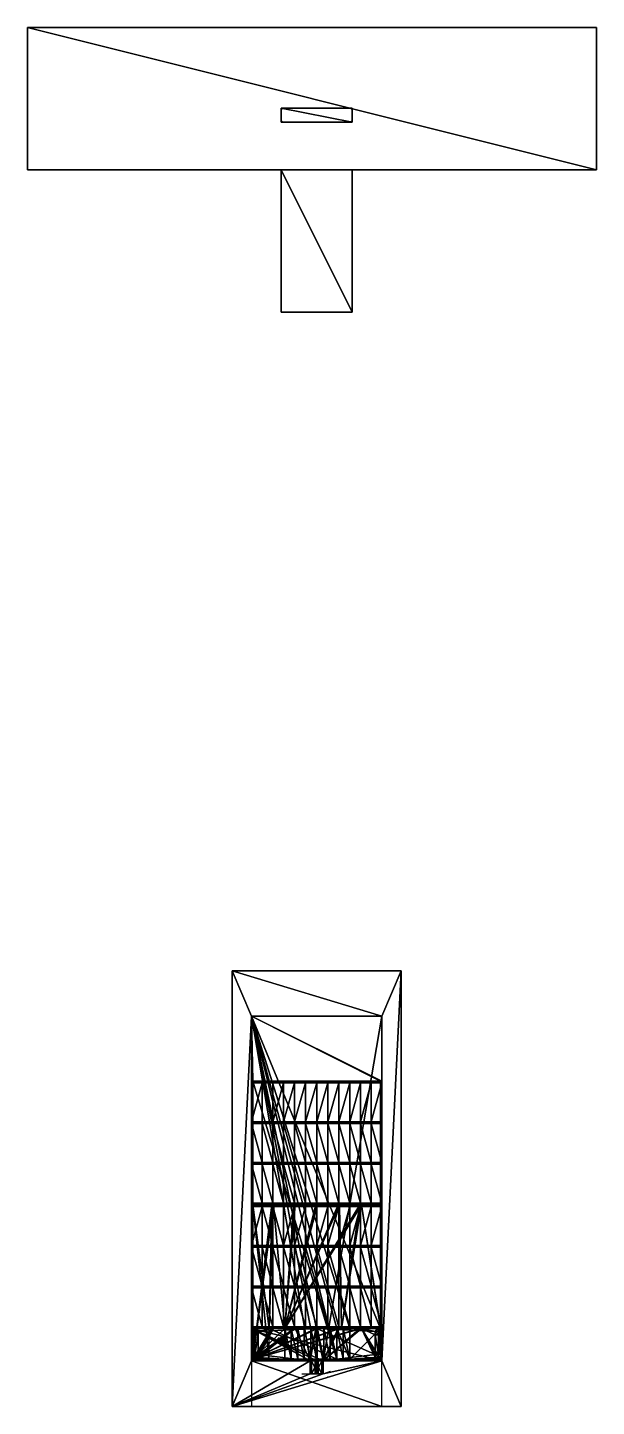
# Model space of a CAD drawing. Header units: metres. Extents: x -20.3 to 19.7, y -93.5 to 3.5.
import ezdxf

# ---------------------------------------------------------------- set-up
doc = ezdxf.new("R2010")
doc.units = ezdxf.units.M
doc.layers.add('3.3 Stage', color=251, linetype='Continuous')

# ---------------------------------------------------------------- blocks, each defined once
blk = doc.blocks.new('Object')
mesh = blk.add_polyface()
corners = [(20, -5, 0.75), (20, 5, 0.75), (-20, 5, 0.75), (-20, -5, 0.75), (20, 5, -0.75), (-20, 5, -0.75), (-20, -5, -0.75), (20, -5, -0.75)]
mesh.append_faces([[corners[k] for k in face] for face in [(7, 0, 3), (5, 4, 7), (7, 6, 5)]], dxfattribs={"vtx0": -1, "vtx1": -1, "vtx2": -1})
mesh.append_faces([[corners[k] for k in face] for face in [(2, 1, 4), (2, 5, 6), (1, 0, 7), (3, 6, 7)]], dxfattribs={"vtx0": -1, "vtx2": -1})
mesh.append_faces([[corners[k] for k in face] for face in [(6, 3, 2), (7, 4, 1)]], dxfattribs={"vtx1": -1, "vtx2": -1})
mesh.append_faces([[corners[k] for k in face] for face in [(0, 1, 2), (2, 3, 0), (4, 5, 2)]], dxfattribs={"vtx2": -1})
blk = doc.blocks.new('Object_2')
mesh = blk.add_polyface()
corners = [(2.5, -5, 0.75), (2.5, 5, 0.75), (-2.5, 5, 0.75), (-2.5, -5, 0.75), (2.5, 5, -0.75), (-2.5, 5, -0.75), (-2.5, -5, -0.75), (2.5, -5, -0.75)]
mesh.append_faces([[corners[k] for k in face] for face in [(7, 0, 3), (5, 4, 7), (7, 6, 5)]], dxfattribs={"vtx0": -1, "vtx1": -1, "vtx2": -1})
mesh.append_faces([[corners[k] for k in face] for face in [(2, 1, 4), (2, 5, 6), (1, 0, 7), (3, 6, 7)]], dxfattribs={"vtx0": -1, "vtx2": -1})
mesh.append_faces([[corners[k] for k in face] for face in [(6, 3, 2), (7, 4, 1)]], dxfattribs={"vtx1": -1, "vtx2": -1})
mesh.append_faces([[corners[k] for k in face] for face in [(0, 1, 2), (2, 3, 0), (4, 5, 2)]], dxfattribs={"vtx2": -1})
blk = doc.blocks.new('Object_3')
mesh = blk.add_polyface()
corners = [(2.5, -0.5, 1), (2.5, 0.5, 1), (-2.5, 0.5, 1), (-2.5, -0.5, 1), (2.5, 0.5, 0.99), (-2.5, 0.5, 0.99), (-2.5, -0.5, 0.99), (2.5, -0.5, 0.99), (2.5, 0.5, 0.9), (-2.5, 0.5, 0.9), (-2.5, -0.5, 0.9), (2.5, -0.5, 0.9), (-2.436, -0.478, 0.99), (-2.43, -0.46), (-2.43, -0.46, 0.99), (-2.436, -0.478), (-2.46, -0.46), (-2.451, -0.489, 0.99), (-2.451, -0.489), (-2.469, -0.489, 0.99), (-2.469, -0.489), (-2.484, -0.478, 0.99), (-2.484, -0.478), (-2.49, -0.46, 0.99), (-2.49, -0.46), (-2.484, -0.442, 0.99), (-2.484, -0.442), (-2.469, -0.431, 0.99), (-2.469, -0.431), (-2.451, -0.431, 0.99), (-2.451, -0.431), (-2.436, -0.442, 0.99), (-2.436, -0.442), (-2.436, 0.442, 0.99), (-2.43, 0.46), (-2.43, 0.46, 0.99), (-2.436, 0.442), (-2.46, 0.46), (-2.451, 0.431, 0.99), (-2.451, 0.431), (-2.469, 0.431, 0.99), (-2.469, 0.431), (-2.484, 0.442, 0.99), (-2.484, 0.442), (-2.49, 0.46, 0.99), (-2.49, 0.46), (-2.484, 0.478, 0.99), (-2.484, 0.478), (-2.469, 0.489, 0.99), (-2.469, 0.489), (-2.451, 0.489, 0.99), (-2.451, 0.489), (-2.436, 0.478, 0.99), (-2.436, 0.478), (2.484, 0.442, 0.99), (2.49, 0.46), (2.49, 0.46, 0.99), (2.484, 0.442), (2.46, 0.46), (2.469, 0.431, 0.99), (2.469, 0.431), (2.451, 0.431, 0.99), (2.451, 0.431), (2.436, 0.442, 0.99), (2.436, 0.442), (2.43, 0.46, 0.99), (2.43, 0.46), (2.436, 0.478, 0.99), (2.436, 0.478), (2.451, 0.489, 0.99), (2.451, 0.489), (2.469, 0.489, 0.99), (2.469, 0.489), (2.484, 0.478, 0.99), (2.484, 0.478), (2.484, -0.478, 0.99), (2.49, -0.46), (2.49, -0.46, 0.99), (2.484, -0.478), (2.46, -0.46), (2.469, -0.489, 0.99), (2.469, -0.489), (2.451, -0.489, 0.99), (2.451, -0.489), (2.436, -0.478, 0.99), (2.436, -0.478), (2.43, -0.46, 0.99), (2.43, -0.46), (2.436, -0.442, 0.99), (2.436, -0.442), (2.451, -0.431, 0.99), (2.451, -0.431), (2.469, -0.431, 0.99), (2.469, -0.431), (2.484, -0.442, 0.99), (2.484, -0.442)]
mesh.append_faces([[corners[k] for k in face] for face in [(12, 13, 14), (33, 34, 35), (54, 55, 56), (75, 76, 77)]], dxfattribs={"vtx0": -1})
mesh.append_faces([[corners[k] for k in face] for face in [(17, 15, 12), (19, 18, 17), (21, 20, 19), (23, 22, 21), (25, 24, 23), (27, 26, 25), (29, 28, 27), (31, 30, 29), (14, 32, 31), (38, 36, 33), (40, 39, 38), (42, 41, 40), (44, 43, 42), (46, 45, 44), (48, 47, 46), (50, 49, 48), (52, 51, 50), (35, 53, 52), (59, 57, 54), (61, 60, 59), (63, 62, 61), (65, 64, 63), (67, 66, 65), (69, 68, 67), (71, 70, 69), (73, 72, 71), (56, 74, 73), (80, 78, 75), (82, 81, 80), (84, 83, 82), (86, 85, 84), (88, 87, 86), (90, 89, 88), (92, 91, 90), (94, 93, 92), (77, 95, 94)]], dxfattribs={"vtx0": -1, "vtx1": -1})
mesh.append_faces([[corners[k] for k in face] for face in [(7, 0, 3), (5, 4, 7), (7, 6, 5), (11, 7, 6), (9, 8, 11), (11, 10, 9), (13, 15, 16), (15, 18, 16), (18, 20, 16), (20, 22, 16), (22, 24, 16), (24, 26, 16), (26, 28, 16), (28, 30, 16), (30, 32, 16), (32, 13, 16), (34, 36, 37), (36, 39, 37), (39, 41, 37), (41, 43, 37), (43, 45, 37), (45, 47, 37), (47, 49, 37), (49, 51, 37), (51, 53, 37), (53, 34, 37), (55, 57, 58), (57, 60, 58), (60, 62, 58), (62, 64, 58), (64, 66, 58), (66, 68, 58), (68, 70, 58), (70, 72, 58), (72, 74, 58), (74, 55, 58), (76, 78, 79), (78, 81, 79), (81, 83, 79), (83, 85, 79), (85, 87, 79), (87, 89, 79), (89, 91, 79), (91, 93, 79), (93, 95, 79), (95, 76, 79)]], dxfattribs={"vtx0": -1, "vtx1": -1, "vtx2": -1})
mesh.append_faces([[corners[k] for k in face] for face in [(2, 1, 4), (2, 5, 6), (1, 0, 7), (3, 6, 7), (5, 4, 8), (5, 9, 10), (4, 7, 11), (6, 10, 11), (14, 13, 32), (35, 34, 53), (56, 55, 74), (77, 76, 95)]], dxfattribs={"vtx0": -1, "vtx2": -1})
mesh.append_faces([[corners[k] for k in face] for face in [(6, 3, 2), (7, 4, 1), (10, 6, 5), (11, 8, 4)]], dxfattribs={"vtx1": -1, "vtx2": -1})
mesh.append_faces([[corners[k] for k in face] for face in [(0, 1, 2), (2, 3, 0), (4, 5, 2), (7, 4, 5), (5, 6, 7), (8, 9, 5), (12, 15, 13), (17, 18, 15), (19, 20, 18), (21, 22, 20), (23, 24, 22), (25, 26, 24), (27, 28, 26), (29, 30, 28), (31, 32, 30), (33, 36, 34), (38, 39, 36), (40, 41, 39), (42, 43, 41), (44, 45, 43), (46, 47, 45), (48, 49, 47), (50, 51, 49), (52, 53, 51), (54, 57, 55), (59, 60, 57), (61, 62, 60), (63, 64, 62), (65, 66, 64), (67, 68, 66), (69, 70, 68), (71, 72, 70), (73, 74, 72), (75, 78, 76), (80, 81, 78), (82, 83, 81), (84, 85, 83), (86, 87, 85), (88, 89, 87), (90, 91, 89), (92, 93, 91), (94, 95, 93)]], dxfattribs={"vtx2": -1})
blk = doc.blocks.new('Static')
mesh = blk.add_polyface()
corners = [(0, 0, 0.457), (11.887, 0), (0, 0), (11.887, 0, 0.457), (0, 30.632), (1.372, 3.2, 0.457), (1.372, 27.432, 0.457), (10.516, 3.2, 0.457), (11.887, 30.632, 0.457), (1.372, 7.772, 0.914), (1.372, 3.2, 0.914), (10.516, 27.432, 0.457), (10.516, 3.2, 0.914), (10.516, 7.772, 0.914), (1.448, 13.487, 3.686), (1.448, 13.487, 3.886), (1.448, 10.744, 3.886), (1.448, 13.487, 3.801), (1.448, 10.63, 3.686), (1.448, 10.63, 3.886), (1.448, 7.887, 3.886), (1.448, 10.63, 3.801), (1.448, 7.772, 0.914), (1.448, 25.146, 0.914), (4.534, 27.318, 0.914), (10.439, 7.772, 0.914), (10.439, 10.63, 3.886), (10.439, 7.887, 3.801), (10.439, 7.887, 3.886), (10.439, 7.887, 3.686), (10.439, 13.487, 3.886), (10.439, 10.744, 3.801), (10.439, 10.744, 3.886), (10.439, 10.744, 3.686), (10.439, 7.772, 3.686), (10.439, 10.63, 3.686), (10.439, 10.63, 3.801), (10.439, 13.487, 3.686), (10.439, 13.487, 3.801), (0, 0, 1.829), (11.887, 0, 1.829), (11.887, 30.632, 1.829), (0, 30.632, 0.457)]
mesh.append_faces([[corners[k] for k in face] for face in [(0, 1, 2), (1, 0, 3), (4, 0, 2), (8, 1, 3), (9, 5, 10), (11, 12, 7), (7, 10, 5), (10, 7, 12), (15, 14, 17), (19, 18, 21), (12, 9, 10), (25, 12, 13), (26, 27, 28), (30, 31, 32), (29, 25, 34), (35, 26, 36), (37, 30, 38), (39, 3, 0), (3, 39, 40), (41, 3, 40), (42, 39, 0)]], dxfattribs={"vtx0": -1})
mesh.append_faces([[corners[k] for k in face] for face in [(0, 5, 3), (5, 0, 6), (3, 7, 8), (5, 9, 6), (12, 11, 13), (9, 12, 22), (22, 12, 23), (27, 26, 29), (31, 30, 33)]], dxfattribs={"vtx0": -1, "vtx1": -1})
mesh.append_faces([[corners[k] for k in face] for face in [(24, 12, 25), (35, 29, 26), (37, 33, 30)]], dxfattribs={"vtx0": -1, "vtx1": -1, "vtx2": -1})
mesh.append_faces([[corners[k] for k in face] for face in [(3, 5, 7), (14, 15, 16), (18, 19, 20)]], dxfattribs={"vtx0": -1, "vtx2": -1})
mesh = blk.add_polyface()
corners = [(0, 30.632, 0.457), (1.372, 27.432, 0.457), (0, 0, 0.457), (1.448, 25.032, 3.686), (1.448, 16.459, 3.801), (1.448, 16.459, 3.686), (1.448, 13.487, 3.686), (1.448, 25.146, 0.914), (1.448, 13.602, 3.686), (1.448, 13.602, 3.801), (1.448, 13.602, 3.886), (1.448, 16.345, 3.686), (10.516, 3.2, 0.914), (3.619, 25.146, 0.914), (2.794, 16.459, 3.686), (4.191, 25.146, 3.686), (2.908, 16.459, 3.686), (4.327, 16.459, 3.686), (1.448, 19.126, 4.715), (1.448, 18.974, 4.715), (1.448, 19.126, 6.315), (1.448, 19.317, 6.773), (1.448, 16.573, 6.687), (1.448, 16.573, 6.773), (1.448, 16.573, 6.573), (1.448, 16.688, 6.315), (1.448, 18.974, 6.315), (1.448, 19.317, 6.573), (1.448, 19.317, 6.687), (2.794, 16.459, 3.801), (1.448, 25.032, 3.801), (1.41, 18.974, 6.315), (1.41, 16.688, 6.315), (1.41, 18.974, 4.715), (1.41, 16.688, 4.715), (1.448, 16.688, 4.715), (1.41, 19.126, 4.715), (1.41, 19.126, 6.315), (1.372, 18.974, 6.315), (1.372, 18.974, 4.715), (1.372, 16.688, 6.315), (1.372, 19.126, 4.715), (1.372, 19.126, 6.315), (1.372, 16.688, 4.715)]
mesh.append_faces([[corners[k] for k in face] for face in [(3, 4, 5), (14, 3, 5), (21, 22, 23), (27, 21, 28), (29, 30, 4), (25, 31, 32), (31, 25, 26), (31, 19, 33), (19, 31, 26), (19, 34, 33), (34, 19, 35), (20, 36, 18), (36, 20, 37), (38, 33, 39), (33, 38, 31), (32, 38, 40), (38, 32, 31), (37, 41, 36), (41, 37, 42), (33, 43, 39), (43, 33, 34)]], dxfattribs={"vtx0": -1})
mesh.append_faces([[corners[k] for k in face] for face in [(0, 1, 2), (6, 7, 8), (8, 7, 9), (9, 7, 10), (11, 7, 5), (18, 19, 20), (22, 21, 24), (25, 21, 26), (26, 20, 19)]], dxfattribs={"vtx0": -1, "vtx1": -1})
mesh.append_faces([[corners[k] for k in face] for face in [(10, 7, 11), (7, 12, 13), (24, 21, 25), (26, 21, 20), (20, 21, 27)]], dxfattribs={"vtx0": -1, "vtx1": -1, "vtx2": -1})
mesh.append_faces([[corners[k] for k in face] for face in [(15, 14, 16), (15, 16, 17)]], dxfattribs={"vtx0": -1, "vtx2": -1})
mesh = blk.add_polyface()
corners = [(0, 0, 0.457), (0, 30.632), (0, 30.632, 0.457), (1.372, 27.432, 0.457), (1.372, 7.772, 0.914), (1.372, 25.146, 0.914), (1.448, 16.459, 3.801), (1.448, 25.032, 3.686), (1.448, 25.032, 3.801), (1.448, 16.459, 3.686), (1.448, 25.146, 0.914), (1.448, 25.146, 3.686), (1.448, 25.146, 3.677), (1.448, 22.174, 6.773), (1.448, 19.431, 6.687), (1.448, 19.431, 6.773), (1.448, 19.431, 6.573), (1.448, 21.412, 6.315), (1.448, 21.412, 4.715), (1.448, 25.032, 6.773), (1.448, 22.288, 6.687), (1.448, 22.288, 6.773), (1.448, 22.288, 6.573), (1.448, 16.688, 4.715), (1.448, 18.974, 4.715), (1.448, 19.126, 4.715), (1.448, 22.174, 6.573), (1.448, 22.174, 6.687), (1.448, 25.032, 6.573), (1.448, 25.032, 6.687), (1.41, 19.126, 4.715), (1.41, 21.412, 4.715), (1.448, 19.126, 6.315), (1.41, 21.412, 6.315), (1.41, 19.126, 6.315), (1.372, 21.412, 6.315), (1.372, 19.126, 6.315), (1.372, 19.126, 4.715), (1.372, 21.412, 4.715), (0, 0, 1.829), (0, 30.632, 1.829)]
mesh.append_faces([[corners[k] for k in face] for face in [(0, 1, 2), (6, 7, 8), (11, 10, 12), (13, 14, 15), (19, 20, 21), (26, 13, 27), (28, 19, 29), (18, 30, 31), (30, 18, 25), (32, 33, 34), (33, 32, 17), (33, 18, 31), (18, 33, 17), (34, 35, 36), (35, 34, 33), (31, 37, 38), (37, 31, 30), (35, 31, 38), (31, 35, 33), (39, 2, 40)]], dxfattribs={"vtx0": -1})
mesh.append_faces([[corners[k] for k in face] for face in [(9, 10, 7), (7, 10, 11), (14, 13, 16), (17, 13, 18), (20, 19, 22), (6, 23, 8)]], dxfattribs={"vtx0": -1, "vtx1": -1})
mesh.append_faces([[corners[k] for k in face] for face in [(16, 13, 17), (8, 24, 25), (8, 18, 26), (26, 18, 13), (8, 22, 28), (28, 22, 19)]], dxfattribs={"vtx0": -1, "vtx1": -1, "vtx2": -1})
mesh.append_faces([[corners[k] for k in face] for face in [(3, 4, 5), (8, 23, 24), (8, 25, 18), (8, 26, 22)]], dxfattribs={"vtx0": -1, "vtx2": -1})
mesh = blk.add_polyface()
corners = [(1.372, 30.632), (0, 30.632, 0.457), (0, 30.632), (10.516, 30.632), (5.486, 27.432, 0.457), (1.372, 27.432, 0.457), (5.486, 28.346, 0.457), (1.372, 25.146, 0.914), (1.372, 27.318, 0.914), (1.372, 27.432, 0.914), (4.077, 27.318, 1.4), (3.619, 27.318, 1.134), (4.077, 27.318, 1.134), (1.448, 27.318, 3.677), (8.191, 27.318, 3.801), (1.448, 27.318, 6.687), (3.619, 27.318, 0.914), (1.372, 27.318, 3.677), (4.534, 27.318, 1.667), (4.991, 27.318, 1.934), (5.448, 27.318, 2.201), (5.905, 27.318, 2.467), (7.734, 27.318, 3.534), (1.372, 27.432, 6.773), (1.6, 27.203, 6.773), (5.486, 27.432, 6.773), (1.829, 27.203, 6.773), (1.6, 27.203, 7.687), (1.829, 27.203, 7.687), (1.829, 26.975, 7.687), (1.6, 26.975, 6.773), (1.829, 26.975, 6.773), (1.6, 26.975, 7.687), (1.372, 27.432, 7.687), (1.6, 25.603, 7.687), (5.486, 27.432, 7.687), (1.372, 25.146, 7.839), (1.372, 27.432, 7.839), (5.486, 27.432, 0.914), (11.887, 30.632, 0.457), (0, 30.632, 1.829), (5.486, 27.432, 7.839)]
mesh.append_faces([[corners[k] for k in face] for face in [(0, 1, 2), (5, 8, 9), (10, 11, 12), (16, 17, 8), (27, 26, 24), (26, 27, 28), (29, 30, 31), (30, 29, 32), (26, 29, 31), (29, 26, 28), (33, 36, 37), (32, 24, 30), (24, 32, 27), (29, 27, 32), (27, 29, 28), (9, 4, 5), (4, 9, 38), (39, 40, 1), (37, 35, 33), (35, 37, 41)]], dxfattribs={"vtx0": -1})
mesh.append_faces([[corners[k] for k in face] for face in [(13, 14, 15), (17, 22, 13), (23, 24, 25), (27, 35, 28), (28, 35, 29)]], dxfattribs={"vtx0": -1, "vtx1": -1})
mesh.append_faces([[corners[k] for k in face] for face in [(17, 11, 10), (17, 10, 18), (17, 18, 19), (17, 19, 20), (17, 20, 21), (33, 27, 34)]], dxfattribs={"vtx0": -1, "vtx1": -1, "vtx2": -1})
mesh.append_faces([[corners[k] for k in face] for face in [(1, 0, 3), (5, 7, 8), (17, 16, 11), (25, 24, 26), (27, 33, 35)]], dxfattribs={"vtx0": -1, "vtx2": -1})
mesh.append_faces([[corners[k] for k in face] for face in [(4, 5, 6)]], dxfattribs={"vtx1": -1})
mesh = blk.add_polyface()
corners = [(1.372, 27.432, 0.457), (10.516, 27.432), (1.372, 27.432), (5.944, 27.432, 0.457), (5.486, 27.432, 0.457), (0, 30.632, 0.457), (11.887, 30.632, 0.457), (4.534, 27.318, 1.667), (4.077, 27.318, 1.4), (4.534, 27.318, 1.4), (4.991, 27.318, 1.934), (4.991, 27.318, 1.667), (5.448, 27.318, 2.201), (5.448, 27.318, 1.934), (5.905, 27.318, 2.467), (5.905, 27.318, 2.201), (7.734, 27.318, 3.534), (8.191, 27.318, 3.801), (1.448, 27.318, 3.677), (1.372, 27.318, 3.677), (6.363, 27.318, 2.734), (6.82, 27.318, 3.001), (7.277, 27.318, 3.267), (5.486, 27.432, 6.773), (5.886, 25.146, 6.773), (5.944, 27.432, 6.773), (5.944, 25.146, 7.687), (5.486, 27.432, 7.687), (5.944, 27.432, 7.687), (1.372, 27.432, 7.839), (10.516, 25.146, 7.839), (5.486, 27.432, 7.839), (5.944, 27.432, 7.839), (5.448, 25.146, 1.934), (5.486, 27.432, 0.914), (5.944, 27.432, 0.914), (5.486, 28.346, 0.457), (6.401, 28.346, 11.04), (5.486, 28.346, 11.04), (6.401, 28.346, 12.411), (5.486, 28.346, 12.411), (5.944, 28.346, 12.411), (5.843, 28.346, 12.411), (5.587, 28.346, 12.411), (5.486, 27.432, 12.411), (5.587, 27.432, 12.411), (5.816, 27.889, 12.411)]
mesh.append_faces([[corners[k] for k in face] for face in [(0, 1, 2), (3, 0, 4), (7, 8, 9), (10, 7, 11), (12, 10, 13), (14, 12, 15), (31, 28, 27), (28, 31, 32), (33, 12, 13), (34, 3, 4), (3, 34, 35), (27, 25, 23), (25, 27, 28), (40, 42, 43), (44, 32, 31), (36, 34, 4), (27, 44, 31), (40, 36, 38), (43, 44, 40), (45, 43, 46)]], dxfattribs={"vtx0": -1})
mesh.append_faces([[corners[k] for k in face] for face in [(23, 24, 25), (29, 30, 31), (36, 37, 38), (38, 39, 40), (34, 36, 23), (23, 36, 27), (44, 27, 40), (44, 43, 45)]], dxfattribs={"vtx0": -1, "vtx1": -1})
mesh.append_faces([[corners[k] for k in face] for face in [(16, 17, 18), (19, 14, 20), (19, 20, 21), (19, 21, 22), (19, 22, 16), (40, 27, 36)]], dxfattribs={"vtx0": -1, "vtx1": -1, "vtx2": -1})
mesh.append_faces([[corners[k] for k in face] for face in [(0, 5, 6), (26, 27, 28), (40, 41, 42)]], dxfattribs={"vtx0": -1, "vtx2": -1})
mesh = blk.add_polyface()
corners = [(0, 30.632, 0.457), (10.516, 30.632), (11.887, 30.632), (11.887, 30.632, 0.457), (10.516, 27.432), (5.944, 27.432, 0.457), (10.516, 27.432, 0.457), (6.401, 27.432, 0.457), (5.486, 28.346, 0.457), (6.401, 28.346, 0.457), (10.439, 27.318, 0.914), (9.286, 27.318, 3.686), (4.534, 27.318, 0.914), (10.439, 27.318, 3.686), (7.277, 27.318, 3.267), (6.82, 27.318, 3.001), (7.277, 27.318, 3.001), (7.734, 27.318, 3.534), (7.734, 27.318, 3.267), (10.439, 27.318, 6.687), (8.191, 27.318, 3.801), (10.439, 27.318, 3.801), (8.191, 27.318, 3.534), (6.401, 27.432, 6.773), (10.058, 27.203, 6.773), (10.516, 27.432, 6.773), (10.287, 27.203, 6.773), (10.287, 25.603, 6.773), (10.516, 27.432, 7.687), (10.058, 27.203, 7.687), (6.401, 27.432, 7.687), (10.287, 27.203, 7.687), (10.287, 26.975, 7.687), (10.058, 25.375, 7.687), (5.944, 27.432, 7.687), (10.058, 26.975, 7.687), (10.516, 25.146, 7.839), (10.516, 27.432, 7.839), (6.401, 27.432, 7.839), (6.401, 27.432, 0.914), (10.516, 27.432, 0.914), (10.287, 26.975, 6.773), (10.058, 26.975, 6.773), (0, 30.632, 1.829), (11.887, 30.632, 1.829)]
mesh.append_faces([[corners[k] for k in face] for face in [(0, 2, 3), (6, 5, 7), (10, 11, 12), (11, 10, 13), (14, 15, 16), (17, 14, 18), (19, 20, 21), (20, 17, 22), (36, 28, 37), (38, 28, 30), (28, 38, 37), (39, 6, 7), (6, 39, 40), (26, 32, 41), (32, 26, 31), (35, 24, 42), (24, 35, 29), (32, 42, 41), (42, 32, 35), (32, 29, 35), (29, 32, 31), (29, 26, 24), (26, 29, 31), (43, 3, 44)]], dxfattribs={"vtx0": -1})
mesh.append_faces([[corners[k] for k in face] for face in [(4, 5, 6), (8, 3, 9), (9, 3, 7), (7, 3, 6), (23, 24, 25), (28, 29, 30), (29, 28, 31), (31, 28, 32), (35, 30, 29)]], dxfattribs={"vtx0": -1, "vtx1": -1})
mesh.append_faces([[corners[k] for k in face] for face in [(25, 26, 27)]], dxfattribs={"vtx0": -1, "vtx1": -1, "vtx2": -1})
mesh.append_faces([[corners[k] for k in face] for face in [(0, 1, 2), (25, 24, 26), (33, 34, 30)]], dxfattribs={"vtx0": -1, "vtx2": -1})
mesh = blk.add_polyface()
corners = [(10.516, 27.432), (1.372, 27.432, 0.457), (5.944, 27.432, 0.457), (11.887, 30.632, 0.457), (5.486, 28.346, 0.457), (6.363, 27.318, 2.734), (5.905, 27.318, 2.467), (6.363, 27.318, 2.467), (6.82, 27.318, 3.001), (6.82, 27.318, 2.734), (1.448, 27.318, 6.687), (8.191, 27.318, 3.801), (10.439, 27.318, 6.687), (5.944, 27.432, 7.839), (6.401, 27.432, 7.687), (5.944, 27.432, 7.687), (6.401, 27.432, 7.839), (5.944, 27.432, 0.914), (6.401, 27.432, 0.457), (6.401, 27.432, 0.914), (6.401, 27.432, 6.773), (5.944, 27.432, 6.773), (6.401, 28.346, 11.04), (6.401, 28.346, 0.457), (5.486, 28.346, 11.04), (6.401, 28.346, 12.411), (5.486, 28.346, 12.411), (6.3, 28.346, 12.411), (6.044, 28.346, 12.411), (5.944, 28.346, 12.411), (6.3, 27.432, 12.411), (6.071, 27.889, 12.411), (6.401, 27.432, 12.411), (5.486, 27.432, 12.411), (5.587, 27.432, 12.411), (5.843, 27.432, 12.411), (5.944, 27.432, 12.411), (6.044, 27.432, 12.411), (5.944, 27.634, 12.411), (5.944, 28.145, 12.411), (5.843, 28.346, 12.411)]
mesh.append_faces([[corners[k] for k in face] for face in [(5, 6, 7), (8, 5, 9), (13, 14, 15), (14, 13, 16), (17, 18, 2), (18, 17, 19), (15, 20, 21), (20, 15, 14), (22, 4, 23), (27, 30, 31), (32, 27, 25), (32, 37, 30), (25, 16, 32), (14, 19, 20), (23, 25, 22), (38, 36, 35), (36, 38, 37), (29, 39, 40), (39, 29, 28)]], dxfattribs={"vtx0": -1})
mesh.append_faces([[corners[k] for k in face] for face in [(10, 11, 12), (30, 27, 32), (13, 33, 16), (16, 33, 32), (16, 25, 14), (19, 14, 18), (18, 14, 23)]], dxfattribs={"vtx0": -1, "vtx1": -1})
mesh.append_faces([[corners[k] for k in face] for face in [(0, 1, 2), (1, 3, 4), (23, 14, 25)]], dxfattribs={"vtx0": -1, "vtx1": -1, "vtx2": -1})
mesh.append_faces([[corners[k] for k in face] for face in [(24, 22, 25), (26, 25, 27), (26, 27, 28), (26, 28, 29), (32, 33, 34), (32, 34, 35), (32, 35, 36), (32, 36, 37)]], dxfattribs={"vtx0": -1, "vtx2": -1})
mesh = blk.add_polyface()
corners = [(10.516, 27.432, 0.457), (11.887, 30.632, 0.457), (10.516, 3.2, 0.457), (11.887, 0), (11.887, 30.632), (10.516, 7.772, 0.914), (10.516, 27.432, 0.914), (4.534, 27.318, 0.914), (10.439, 7.772, 0.914), (10.439, 27.318, 0.914), (8.191, 25.146, 3.686), (6.001, 16.459, 3.686), (7.446, 16.459, 3.686), (7.561, 16.459, 3.686), (8.979, 16.459, 3.686), (9.286, 25.146, 3.686), (9.093, 16.459, 3.686), (10.439, 16.459, 3.686), (10.439, 22.174, 6.773), (10.439, 19.431, 6.687), (10.439, 19.431, 6.773), (10.439, 19.431, 6.573), (10.439, 21.412, 6.315), (10.439, 21.412, 4.715), (10.439, 16.459, 3.801), (10.439, 16.688, 4.715), (10.439, 25.032, 3.801), (10.439, 18.974, 4.715), (10.439, 19.126, 4.715), (10.439, 19.126, 6.315), (10.439, 19.317, 6.573), (10.439, 16.345, 3.686), (8.191, 25.146, 3.801), (6.001, 16.459, 3.801), (7.446, 16.459, 3.801), (7.561, 16.459, 3.801), (8.979, 16.459, 3.801), (10.439, 27.318, 3.801), (9.093, 16.459, 3.801), (10.516, 21.412, 6.315), (10.477, 21.412, 4.715), (10.516, 21.412, 4.715), (10.477, 21.412, 6.315), (10.516, 19.126, 4.715), (10.477, 19.126, 4.715), (11.887, 0, 0.457), (11.887, 30.632, 1.829), (10.477, 19.126, 6.315), (10.516, 19.126, 6.315)]
mesh.append_faces([[corners[k] for k in face] for face in [(3, 1, 4), (5, 0, 6), (7, 8, 9), (18, 19, 20), (39, 40, 41), (40, 39, 42), (43, 40, 44), (40, 43, 41), (44, 23, 28), (23, 44, 40), (45, 46, 1), (42, 29, 22), (29, 42, 47), (42, 23, 40), (23, 42, 22), (39, 47, 42), (47, 39, 48)]], dxfattribs={"vtx0": -1})
mesh.append_faces([[corners[k] for k in face] for face in [(0, 1, 2), (19, 18, 21), (22, 18, 23), (24, 25, 26), (29, 30, 22)]], dxfattribs={"vtx0": -1, "vtx1": -1})
mesh.append_faces([[corners[k] for k in face] for face in [(21, 18, 22), (26, 27, 28)]], dxfattribs={"vtx0": -1, "vtx1": -1, "vtx2": -1})
mesh.append_faces([[corners[k] for k in face] for face in [(10, 11, 12), (10, 12, 13), (10, 13, 14), (15, 14, 16), (15, 16, 17), (26, 25, 27), (22, 30, 21), (9, 31, 17), (32, 33, 34), (32, 34, 35), (32, 35, 36), (37, 36, 38), (37, 38, 24)]], dxfattribs={"vtx0": -1, "vtx2": -1})
mesh = blk.add_polyface()
corners = [(1.448, 25.146, 0.914), (1.372, 27.318, 0.914), (1.372, 25.146, 0.914), (1.448, 25.146, 6.773), (1.372, 27.432, 6.773), (1.372, 25.146, 6.773), (1.6, 27.203, 6.773), (1.6, 25.603, 6.773), (1.6, 25.375, 6.773), (1.6, 26.975, 6.773), (1.674, 25.146, 6.773), (1.829, 25.375, 6.773), (1.829, 25.603, 6.773), (1.829, 26.975, 6.773), (1.448, 27.318, 6.687), (1.448, 25.146, 6.573), (1.448, 25.146, 6.687), (1.448, 25.146, 3.801), (1.448, 25.146, 3.677), (1.448, 27.318, 3.677), (1.448, 25.146, 3.686), (1.6, 25.603, 7.687), (1.829, 25.603, 7.687), (1.6, 25.375, 7.687), (1.829, 25.375, 7.687), (1.6, 26.975, 7.687), (1.6, 27.203, 7.687), (1.829, 26.975, 7.687), (1.372, 25.146, 7.687), (1.372, 27.432, 7.687), (1.372, 25.146, 7.839), (1.372, 25.146, 3.677), (1.372, 27.318, 3.677)]
mesh.append_faces([[corners[k] for k in face] for face in [(0, 1, 2), (3, 4, 5), (14, 15, 16), (18, 14, 19), (21, 12, 7), (12, 21, 22), (23, 7, 8), (7, 23, 21), (24, 8, 11), (8, 24, 23), (12, 24, 11), (24, 12, 22), (30, 29, 28), (31, 0, 2), (0, 31, 18), (24, 21, 23), (21, 24, 22), (18, 32, 31), (32, 18, 19)]], dxfattribs={"vtx0": -1})
mesh.append_faces([[corners[k] for k in face] for face in [(7, 3, 8), (6, 7, 9), (10, 8, 3), (8, 10, 11), (12, 9, 7), (9, 12, 13), (21, 25, 22), (25, 21, 26), (22, 27, 24), (23, 29, 21)]], dxfattribs={"vtx0": -1, "vtx1": -1})
mesh.append_faces([[corners[k] for k in face] for face in [(4, 3, 6), (6, 3, 7), (15, 14, 17), (17, 14, 18)]], dxfattribs={"vtx0": -1, "vtx1": -1, "vtx2": -1})
mesh.append_faces([[corners[k] for k in face] for face in [(22, 25, 27), (23, 28, 29)]], dxfattribs={"vtx0": -1, "vtx2": -1})
mesh.append_faces([[corners[k] for k in face] for face in [(18, 20, 17)]], dxfattribs={"vtx2": -1})
mesh = blk.add_polyface()
corners = [(1.372, 27.318, 0.914), (1.448, 25.146, 0.914), (3.619, 27.318, 0.914), (3.619, 25.146, 0.914), (4.077, 25.146, 1.4), (4.077, 25.146, 1.134), (4.534, 25.146, 1.4), (4.077, 27.318, 1.4), (4.077, 27.318, 1.134), (3.619, 27.318, 1.134), (3.619, 25.146, 1.134), (5.448, 25.146, 1.934), (4.991, 27.318, 1.934), (4.991, 25.146, 1.934), (5.448, 27.318, 1.934), (4.991, 25.146, 1.667), (4.991, 27.318, 1.667), (4.534, 27.318, 1.667), (4.534, 25.146, 1.667), (4.534, 27.318, 1.4), (5.486, 27.432, 6.773), (1.829, 27.203, 6.773), (2.794, 25.146, 6.773), (2.908, 25.146, 6.773), (4.327, 25.146, 6.773), (4.441, 25.146, 6.773), (5.886, 25.146, 6.773), (1.829, 25.375, 6.773), (1.674, 25.146, 6.773), (1.829, 25.603, 6.773), (1.829, 26.975, 6.773), (1.372, 25.146, 7.687), (1.6, 25.375, 7.687), (5.944, 25.146, 7.687), (1.829, 25.375, 7.687), (1.829, 26.975, 7.687), (5.486, 27.432, 7.687), (10.516, 25.146, 7.839), (1.372, 27.432, 7.839), (1.372, 25.146, 7.839), (5.905, 25.146, 2.201), (5.448, 27.318, 2.201), (5.448, 25.146, 2.201), (5.905, 27.318, 2.201)]
mesh.append_faces([[corners[k] for k in face] for face in [(7, 5, 4), (5, 7, 8), (5, 9, 10), (9, 5, 8), (11, 12, 13), (12, 11, 14), (12, 15, 13), (15, 12, 16), (15, 17, 18), (17, 15, 16), (17, 6, 18), (6, 17, 19), (6, 7, 4), (7, 6, 19), (37, 38, 39), (33, 39, 31), (10, 2, 3), (2, 10, 9), (40, 41, 42), (41, 40, 43), (41, 11, 42)]], dxfattribs={"vtx0": -1})
mesh.append_faces([[corners[k] for k in face] for face in [(0, 1, 2), (2, 1, 3), (27, 22, 29), (30, 22, 21), (31, 32, 33)]], dxfattribs={"vtx0": -1, "vtx1": -1})
mesh.append_faces([[corners[k] for k in face] for face in [(20, 21, 22), (29, 22, 30), (33, 34, 35), (33, 35, 36)]], dxfattribs={"vtx0": -1, "vtx1": -1, "vtx2": -1})
mesh.append_faces([[corners[k] for k in face] for face in [(20, 22, 23), (20, 23, 24), (20, 24, 25), (20, 25, 26), (27, 28, 22), (33, 32, 34)]], dxfattribs={"vtx0": -1, "vtx2": -1})
mesh.append_faces([[corners[k] for k in face] for face in [(4, 5, 6)]], dxfattribs={"vtx1": -1})
mesh = blk.add_polyface()
corners = [(8.191, 25.146, 3.534), (8.191, 25.146, 3.801), (8.191, 27.318, 3.801), (8.191, 27.318, 3.534), (7.734, 27.318, 3.534), (7.734, 25.146, 3.267), (7.734, 25.146, 3.534), (7.734, 27.318, 3.267), (7.277, 27.318, 3.267), (7.277, 25.146, 3.267), (7.277, 25.146, 3.001), (7.277, 27.318, 3.001), (6.82, 27.318, 3.001), (6.82, 25.146, 3.001), (6.82, 25.146, 2.734), (6.82, 27.318, 2.734), (6.363, 27.318, 2.734), (6.363, 25.146, 2.734), (6.363, 25.146, 2.467), (6.363, 27.318, 2.467), (5.905, 27.318, 2.467), (5.905, 25.146, 2.467), (5.905, 25.146, 2.201), (5.905, 27.318, 2.201), (5.944, 27.432, 6.773), (5.886, 25.146, 6.773), (6.001, 25.146, 6.773), (6.401, 27.432, 6.773), (7.446, 25.146, 6.773), (10.058, 27.203, 6.773), (7.561, 25.146, 6.773), (8.979, 25.146, 6.773), (5.944, 25.146, 7.687), (5.944, 27.432, 7.687), (10.058, 25.375, 7.687), (10.516, 25.146, 7.687), (6.401, 27.432, 7.687), (10.058, 26.975, 7.687), (5.486, 27.432, 7.839), (10.516, 25.146, 7.839), (5.944, 27.432, 7.839), (6.401, 27.432, 7.839), (1.372, 25.146, 7.839), (4.534, 27.318, 0.914), (9.286, 25.146, 3.686), (4.534, 25.146, 0.914), (9.286, 27.318, 3.686), (10.439, 27.318, 3.801)]
mesh.append_faces([[corners[k] for k in face] for face in [(0, 2, 3), (4, 5, 6), (5, 4, 7), (5, 8, 9), (8, 5, 7), (8, 10, 9), (10, 8, 11), (10, 12, 13), (12, 10, 11), (12, 14, 13), (14, 12, 15), (14, 16, 17), (16, 14, 15), (16, 18, 17), (18, 16, 19), (18, 20, 21), (20, 18, 19), (20, 22, 21), (22, 20, 23), (43, 44, 45), (44, 43, 46), (0, 4, 6), (4, 0, 3), (1, 47, 2)]], dxfattribs={"vtx0": -1})
mesh.append_faces([[corners[k] for k in face] for face in [(24, 26, 27), (32, 34, 35), (38, 39, 40), (40, 39, 41), (42, 32, 39)]], dxfattribs={"vtx0": -1, "vtx1": -1})
mesh.append_faces([[corners[k] for k in face] for face in [(27, 28, 29), (32, 33, 34), (34, 36, 37)]], dxfattribs={"vtx0": -1, "vtx1": -1, "vtx2": -1})
mesh.append_faces([[corners[k] for k in face] for face in [(0, 1, 2), (24, 25, 26), (27, 26, 28), (29, 28, 30), (29, 30, 31)]], dxfattribs={"vtx0": -1, "vtx2": -1})
mesh = blk.add_polyface()
corners = [(1.448, 25.146, 0.914), (1.448, 7.772, 3.686), (1.448, 7.772, 0.914), (1.448, 7.887, 3.686), (1.448, 7.887, 3.801), (1.448, 7.887, 3.886), (1.448, 10.63, 3.686), (1.448, 10.744, 3.686), (1.448, 10.744, 3.801), (1.448, 10.744, 3.886), (1.448, 13.487, 3.686), (1.448, 16.345, 3.686), (1.448, 16.345, 3.886), (1.448, 13.602, 3.886), (1.448, 16.345, 3.801), (1.448, 16.459, 3.801), (2.794, 16.459, 3.686), (1.448, 16.459, 3.686), (2.794, 16.459, 3.801), (7.561, 16.459, 3.801), (8.979, 16.459, 3.686), (7.561, 16.459, 3.686), (8.979, 16.459, 3.801), (9.093, 16.459, 3.801), (10.439, 16.459, 3.686), (9.093, 16.459, 3.686), (10.439, 16.459, 3.801), (10.439, 16.573, 6.573), (10.439, 16.459, 3.915), (10.439, 16.459, 6.573), (10.439, 16.688, 4.715), (10.439, 16.688, 6.315), (1.448, 16.573, 6.573), (1.448, 16.459, 3.915), (1.448, 16.459, 6.573), (1.448, 16.688, 4.715), (1.448, 16.688, 6.315), (10.439, 16.345, 3.886), (10.439, 13.602, 3.801), (10.439, 13.602, 3.886), (10.439, 13.602, 3.686), (10.439, 7.772, 0.914), (10.439, 7.887, 3.686), (10.439, 27.318, 0.914), (10.439, 10.63, 3.686), (10.439, 10.744, 3.686), (10.439, 16.345, 3.686), (10.439, 16.345, 3.801), (1.41, 16.688, 4.715), (1.41, 16.688, 6.315), (1.372, 16.688, 4.715), (1.372, 16.688, 6.315), (10.477, 16.688, 4.715)]
mesh.append_faces([[corners[k] for k in face] for face in [(0, 1, 2), (12, 11, 14), (15, 16, 17), (16, 15, 18), (19, 20, 21), (20, 19, 22), (23, 24, 25), (24, 23, 26), (27, 28, 29), (32, 33, 34), (37, 38, 39), (46, 37, 47), (36, 48, 35), (48, 36, 49), (49, 50, 48), (50, 49, 51), (31, 52, 30)]], dxfattribs={"vtx0": -1})
mesh.append_faces([[corners[k] for k in face] for face in [(1, 0, 3), (3, 0, 4), (4, 0, 5), (6, 0, 7), (7, 0, 8), (8, 0, 9), (28, 27, 26), (30, 27, 31), (33, 32, 15), (35, 32, 36), (38, 37, 40), (41, 42, 43)]], dxfattribs={"vtx0": -1, "vtx1": -1})
mesh.append_faces([[corners[k] for k in face] for face in [(5, 0, 6), (9, 0, 10), (26, 27, 30), (15, 32, 35), (43, 42, 44), (46, 40, 37)]], dxfattribs={"vtx0": -1, "vtx1": -1, "vtx2": -1})
mesh.append_faces([[corners[k] for k in face] for face in [(11, 12, 13), (43, 44, 45)]], dxfattribs={"vtx0": -1, "vtx2": -1})
mesh = blk.add_polyface()
corners = [(10.439, 25.032, 3.801), (10.439, 16.459, 3.686), (10.439, 16.459, 3.801), (3.619, 25.146, 0.914), (10.516, 3.2, 0.914), (4.534, 25.146, 0.914), (4.534, 27.318, 0.914), (8.191, 25.146, 3.686), (4.327, 16.459, 3.686), (4.441, 16.459, 3.686), (5.886, 16.459, 3.686), (6.001, 16.459, 3.686), (10.439, 19.126, 4.715), (10.439, 18.974, 4.715), (10.439, 19.126, 6.315), (10.439, 19.317, 6.773), (10.439, 16.573, 6.687), (10.439, 16.573, 6.773), (10.439, 16.573, 6.573), (10.439, 16.688, 6.315), (10.439, 18.974, 6.315), (10.439, 19.317, 6.573), (10.439, 19.317, 6.687), (10.439, 27.318, 0.914), (10.439, 10.744, 3.686), (10.439, 13.487, 3.686), (10.439, 13.602, 3.686), (10.439, 16.345, 3.686), (10.477, 18.974, 6.315), (10.477, 18.974, 4.715), (10.477, 16.688, 4.715), (10.439, 16.688, 4.715), (10.477, 16.688, 6.315), (10.477, 19.126, 6.315), (10.516, 19.126, 4.715), (10.477, 19.126, 4.715), (10.516, 19.126, 6.315), (10.516, 18.974, 6.315), (10.516, 18.974, 4.715), (10.516, 16.688, 6.315), (10.516, 16.688, 4.715)]
mesh.append_faces([[corners[k] for k in face] for face in [(0, 1, 2), (15, 16, 17), (21, 15, 22), (28, 13, 29), (13, 28, 20), (30, 13, 31), (13, 30, 29), (30, 19, 32), (28, 19, 20), (19, 28, 32), (33, 34, 35), (34, 33, 36), (14, 35, 12), (35, 14, 33), (37, 29, 38), (29, 37, 28), (37, 32, 28), (32, 37, 39), (40, 29, 30), (29, 40, 38), (32, 40, 30), (40, 32, 39)]], dxfattribs={"vtx0": -1})
mesh.append_faces([[corners[k] for k in face] for face in [(3, 4, 5), (5, 4, 6), (12, 13, 14), (16, 15, 18), (19, 15, 20), (20, 14, 13)]], dxfattribs={"vtx0": -1, "vtx1": -1})
mesh.append_faces([[corners[k] for k in face] for face in [(18, 15, 19), (20, 15, 14), (14, 15, 21), (23, 24, 25), (23, 26, 27)]], dxfattribs={"vtx0": -1, "vtx1": -1, "vtx2": -1})
mesh.append_faces([[corners[k] for k in face] for face in [(7, 8, 9), (7, 9, 10), (7, 10, 11), (23, 25, 26)]], dxfattribs={"vtx0": -1, "vtx2": -1})
mesh = blk.add_polyface()
corners = [(8.191, 25.146, 3.801), (8.191, 25.146, 3.686), (4.191, 25.146, 3.686), (10.439, 16.459, 3.686), (10.439, 25.032, 3.801), (10.439, 25.032, 3.686), (9.784, 25.032, 6.935), (9.093, 25.032, 6.687), (10.439, 25.032, 6.687), (9.093, 25.032, 7.146), (8.191, 25.146, 3.534), (8.979, 16.459, 3.686), (9.286, 25.146, 3.686), (9.286, 27.318, 3.686), (10.439, 27.318, 3.686), (5.448, 25.146, 1.934), (5.905, 25.146, 2.201), (6.363, 25.146, 2.467), (6.82, 25.146, 2.734), (7.277, 25.146, 3.001), (7.734, 25.146, 3.267), (7.734, 25.146, 3.534), (7.277, 25.146, 3.267), (6.82, 25.146, 3.001), (10.439, 25.032, 6.773), (10.439, 22.288, 6.687), (10.439, 22.288, 6.773), (10.439, 22.288, 6.573), (10.439, 19.126, 4.715), (10.439, 21.412, 4.715), (10.439, 22.174, 6.573), (10.439, 22.174, 6.773), (10.439, 22.174, 6.687), (10.439, 25.032, 6.573), (10.439, 25.146, 6.573), (7.446, 25.032, 7.476), (6.001, 25.032, 6.687), (7.446, 25.032, 6.687), (8.979, 25.032, 7.177), (7.561, 25.032, 6.687), (8.979, 25.032, 6.687), (7.561, 25.032, 7.46), (8.275, 25.032, 7.342), (10.439, 27.318, 0.914), (10.439, 27.318, 3.801), (8.979, 16.459, 3.801), (10.439, 16.459, 3.801)]
mesh.append_faces([[corners[k] for k in face] for face in [(3, 4, 5), (6, 7, 8), (7, 6, 9), (0, 10, 1), (14, 3, 5), (10, 12, 1), (24, 25, 26), (30, 31, 32), (33, 24, 8), (35, 36, 37), (38, 39, 40), (41, 38, 42), (44, 46, 4)]], dxfattribs={"vtx0": -1})
mesh.append_faces([[corners[k] for k in face] for face in [(1, 11, 12), (12, 3, 13), (13, 3, 14), (25, 24, 27), (39, 38, 41)]], dxfattribs={"vtx0": -1, "vtx1": -1})
mesh.append_faces([[corners[k] for k in face] for face in [(15, 12, 16), (16, 12, 17), (17, 12, 18), (18, 12, 19), (19, 12, 20), (20, 12, 10), (4, 29, 30), (30, 29, 31), (4, 27, 33), (33, 27, 24), (44, 0, 45)]], dxfattribs={"vtx0": -1, "vtx1": -1, "vtx2": -1})
mesh.append_faces([[corners[k] for k in face] for face in [(4, 28, 29), (4, 30, 27), (4, 33, 34), (43, 3, 5)]], dxfattribs={"vtx0": -1, "vtx2": -1})
mesh.append_faces([[corners[k] for k in face] for face in [(21, 20, 10), (22, 19, 20), (23, 18, 19)]], dxfattribs={"vtx1": -1})
mesh.append_faces([[corners[k] for k in face] for face in [(0, 1, 2)]], dxfattribs={"vtx2": -1})
mesh = blk.add_polyface()
corners = [(10.439, 27.318, 6.687), (10.439, 25.146, 6.573), (10.439, 25.146, 6.687), (10.439, 27.318, 3.801), (10.439, 25.032, 3.801), (10.287, 25.375, 7.687), (10.058, 25.603, 7.687), (10.058, 25.375, 7.687), (10.287, 25.603, 7.687), (10.058, 26.975, 6.773), (10.058, 25.603, 6.773), (10.287, 26.975, 6.773), (10.058, 25.375, 6.773), (10.287, 25.603, 6.773), (10.287, 27.203, 6.773), (9.093, 25.146, 6.773), (10.214, 25.146, 6.773), (10.287, 25.375, 6.773), (10.439, 25.146, 6.773), (10.058, 27.203, 6.773), (8.979, 25.146, 6.773), (10.516, 27.432, 6.773), (10.516, 25.146, 6.773), (10.287, 26.975, 7.687), (10.516, 27.432, 7.687), (10.058, 26.975, 7.687), (10.516, 25.146, 7.687), (6.401, 27.432, 7.839), (10.516, 25.146, 7.839), (10.516, 27.432, 7.839), (5.944, 25.146, 7.687), (10.439, 27.318, 0.914), (10.439, 25.032, 3.686), (10.439, 27.318, 3.686)]
mesh.append_faces([[corners[k] for k in face] for face in [(0, 1, 2), (5, 6, 7), (6, 5, 8), (21, 18, 22), (27, 28, 29), (28, 30, 26), (24, 28, 26), (31, 32, 33), (6, 13, 10), (13, 6, 8), (7, 10, 12), (10, 7, 6), (5, 12, 17), (12, 5, 7), (13, 5, 17), (5, 13, 8)]], dxfattribs={"vtx0": -1})
mesh.append_faces([[corners[k] for k in face] for face in [(4, 1, 3), (9, 10, 11), (10, 9, 12), (11, 13, 14), (12, 16, 17), (17, 18, 13), (19, 15, 9), (8, 24, 5), (7, 25, 6), (26, 5, 24), (23, 6, 25), (6, 23, 8)]], dxfattribs={"vtx0": -1, "vtx1": -1})
mesh.append_faces([[corners[k] for k in face] for face in [(15, 12, 9), (21, 13, 18), (23, 24, 8)]], dxfattribs={"vtx0": -1, "vtx1": -1, "vtx2": -1})
mesh.append_faces([[corners[k] for k in face] for face in [(1, 0, 3), (11, 10, 13), (12, 15, 16), (17, 16, 18), (19, 20, 15), (26, 7, 5)]], dxfattribs={"vtx0": -1, "vtx2": -1})
mesh = blk.add_polyface()
corners = [(1.448, 25.146, 3.801), (4.191, 25.146, 3.686), (1.448, 25.146, 3.686), (8.191, 25.146, 3.801), (2.794, 25.032, 7.146), (1.448, 25.032, 6.687), (2.794, 25.032, 6.687), (2.103, 25.032, 6.935), (4.327, 25.032, 7.46), (2.908, 25.032, 6.687), (4.327, 25.032, 6.687), (2.908, 25.032, 7.177), (3.612, 25.032, 7.342), (1.448, 25.032, 3.686), (2.794, 16.459, 3.686), (4.327, 16.459, 3.686), (8.191, 25.146, 3.686), (4.534, 25.146, 0.914), (3.619, 25.146, 1.134), (3.619, 25.146, 0.914), (4.077, 25.146, 1.134), (9.286, 25.146, 3.686), (4.534, 25.146, 1.4), (4.991, 25.146, 1.667), (5.448, 25.146, 1.934), (4.991, 25.146, 1.934), (6.363, 25.146, 2.734), (6.363, 25.146, 2.467), (6.82, 25.146, 2.734), (5.905, 25.146, 2.467), (5.905, 25.146, 2.201), (5.448, 25.146, 2.201), (4.534, 25.146, 1.667), (5.886, 25.032, 7.571), (4.441, 25.032, 6.687), (5.886, 25.032, 6.687), (4.441, 25.032, 7.476), (5.162, 25.032, 7.547), (6.001, 25.032, 6.687), (7.446, 25.032, 7.476), (6.001, 25.032, 7.571), (6.725, 25.032, 7.547), (1.448, 25.032, 3.801), (1.448, 25.032, 6.573), (1.448, 25.146, 6.573), (1.448, 19.126, 6.315), (1.448, 19.317, 6.573), (1.448, 21.412, 6.315), (1.448, 19.431, 6.573), (2.794, 16.459, 3.801), (2.908, 16.459, 3.801), (4.327, 16.459, 3.801), (4.441, 16.459, 3.801), (5.886, 16.459, 3.801), (6.001, 16.459, 3.801)]
mesh.append_faces([[corners[k] for k in face] for face in [(0, 1, 2), (4, 5, 6), (5, 4, 7), (8, 9, 10), (11, 8, 12), (13, 1, 2), (17, 18, 19), (23, 24, 25), (33, 34, 35), (36, 33, 37), (40, 39, 41)]], dxfattribs={"vtx0": -1})
mesh.append_faces([[corners[k] for k in face] for face in [(9, 8, 11), (1, 15, 16), (18, 17, 20), (21, 20, 17), (34, 33, 36), (38, 39, 40), (42, 44, 0), (45, 46, 47), (42, 49, 0), (0, 49, 3)]], dxfattribs={"vtx0": -1, "vtx1": -1})
mesh.append_faces([[corners[k] for k in face] for face in [(1, 13, 14), (20, 21, 22), (22, 21, 23), (23, 21, 24)]], dxfattribs={"vtx0": -1, "vtx1": -1, "vtx2": -1})
mesh.append_faces([[corners[k] for k in face] for face in [(1, 0, 3), (42, 43, 44), (47, 46, 48), (3, 49, 50), (3, 50, 51), (3, 51, 52), (3, 52, 53), (3, 53, 54)]], dxfattribs={"vtx0": -1, "vtx2": -1})
mesh.append_faces([[corners[k] for k in face] for face in [(26, 27, 28), (29, 30, 27), (31, 24, 30), (32, 22, 23)]], dxfattribs={"vtx1": -1})
blk = doc.blocks.new('Static_2')
for points in [[(5.486, 28.346, 12.411), (4.971, 28.159, 11.04)], [(5.128, 28.552, 10.654), (5.129, 28.548, 10.656), (5.13, 28.544, 10.657), (5.131, 28.54, 10.657), (5.132, 28.536, 10.656), (5.133, 28.532, 10.654), (5.134, 28.529, 10.652), (5.135, 28.526, 10.649), (5.136, 28.524, 10.645), (5.137, 28.523, 10.641), (5.138, 28.522, 10.637), (5.138, 28.523, 10.633), (5.138, 28.524, 10.629)], [(5.14, 28.539, 10.597), (5.138, 28.524, 10.629)], [(6.981, 28.337, 11.128), (6.401, 28.346, 12.411)], [(6.001, 25.032, 7.571), (6.001, 25.032, 7.573)], [(6.001, 22.174, 7.571), (6.001, 22.174, 7.573)], [(6.001, 19.317, 7.571), (6.001, 19.317, 7.573)], [(6.001, 16.459, 7.571), (6.001, 16.459, 7.573)], [(6.001, 16.345, 4.684), (6.001, 16.345, 4.686)], [(6.001, 13.487, 4.684), (6.001, 13.487, 4.686)], [(6.001, 10.63, 4.684), (6.001, 10.63, 4.686)], [(6.001, 7.772, 4.684), (6.001, 7.772, 4.686)]]:
    blk.add_polyline3d(points)
mesh = blk.add_polyface()
corners = [(10.516, 27.432), (1.372, 30.632), (1.372, 27.432), (10.516, 30.632), (1.448, 7.772, 0.914), (1.372, 25.146, 0.914), (1.372, 7.772, 0.914), (1.448, 25.146, 0.914), (1.448, 27.318, 6.687), (2.794, 25.146, 6.687), (1.448, 25.146, 6.687), (10.439, 27.318, 6.687), (2.908, 25.146, 6.687), (4.327, 25.146, 6.687), (4.441, 25.146, 6.687), (5.886, 25.146, 6.687), (6.001, 25.146, 6.687), (7.446, 25.146, 6.687), (7.561, 25.146, 6.687), (8.979, 25.146, 6.687), (9.093, 25.146, 6.687), (10.439, 25.146, 6.687), (4.327, 25.146, 6.773), (2.908, 25.146, 6.773), (4.534, 25.146, 0.914), (3.619, 27.318, 0.914), (3.619, 25.146, 0.914), (1.372, 27.432, 0.914), (1.372, 27.318, 0.914), (5.486, 27.432, 0.914), (4.534, 27.318, 0.914), (10.439, 27.318, 0.914), (5.944, 27.432, 0.914), (6.401, 27.432, 0.914), (10.516, 27.432, 0.914), (10.439, 7.772, 0.914), (10.516, 7.772, 0.914), (7.446, 25.146, 6.773), (6.001, 25.146, 6.773), (8.979, 25.146, 6.773), (7.561, 25.146, 6.773), (10.214, 25.146, 6.773), (9.093, 25.146, 6.773), (5.886, 25.146, 6.773), (4.441, 25.146, 6.773), (5.486, 27.432, 0.457), (1.372, 3.2, 0.457), (1.372, 27.432, 0.457), (10.516, 3.2, 0.457), (5.944, 27.432, 0.457), (6.401, 27.432, 0.457), (10.516, 27.432, 0.457), (2.794, 25.146, 6.773), (1.674, 25.146, 6.773), (5.843, 28.346, 12.411), (5.816, 27.889, 12.411), (5.587, 28.346, 12.411), (6.3, 28.346, 12.411), (6.071, 27.889, 12.411), (6.044, 28.346, 12.411), (5.843, 27.432, 12.411), (5.587, 27.432, 12.411), (5.944, 28.145, 12.411), (5.944, 27.634, 12.411), (6.044, 27.432, 12.411), (6.3, 27.432, 12.411)]
mesh.append_faces([[corners[k] for k in face] for face in [(0, 1, 2), (1, 0, 3), (4, 5, 6), (5, 4, 7), (8, 9, 10), (20, 11, 21), (22, 12, 13), (12, 22, 23), (24, 25, 26), (25, 27, 28), (34, 35, 36), (37, 16, 17), (16, 37, 38), (39, 18, 19), (18, 39, 40), (41, 20, 21), (20, 41, 42), (43, 14, 15), (14, 43, 44), (45, 46, 47), (48, 50, 51), (52, 10, 9), (10, 52, 53), (54, 55, 56), (55, 60, 61), (64, 58, 65)]], dxfattribs={"vtx0": -1})
mesh.append_faces([[corners[k] for k in face] for face in [(9, 11, 12), (12, 11, 13), (13, 11, 14), (14, 11, 15), (15, 11, 16), (16, 11, 17), (17, 11, 18), (18, 11, 19), (19, 11, 20), (27, 25, 29), (30, 25, 24), (29, 31, 32), (32, 31, 33), (33, 31, 34), (46, 45, 48), (60, 62, 63), (63, 59, 64)]], dxfattribs={"vtx0": -1, "vtx1": -1})
mesh.append_faces([[corners[k] for k in face] for face in [(29, 25, 30), (60, 55, 54), (64, 59, 58)]], dxfattribs={"vtx0": -1, "vtx1": -1, "vtx2": -1})
mesh.append_faces([[corners[k] for k in face] for face in [(9, 8, 11), (29, 30, 31), (34, 31, 35), (48, 45, 49), (48, 49, 50), (60, 54, 62), (63, 62, 59)]], dxfattribs={"vtx0": -1, "vtx2": -1})
mesh.append_faces([[corners[k] for k in face] for face in [(57, 58, 59)]], dxfattribs={"vtx1": -1})
blk = doc.blocks.new('Static_3')
mesh = blk.add_polyface()
corners = [(3.612, 25.032, 7.456), (2.851, 25.146, 7.278), (2.851, 25.032, 7.278), (3.612, 25.146, 7.456), (2.908, 25.146, 6.687), (2.908, 25.032, 7.177), (2.908, 25.032, 6.687), (2.908, 25.146, 7.177), (2.908, 25.146, 6.773), (4.327, 25.032, 6.687), (3.612, 25.146, 7.342), (3.612, 25.032, 7.342), (2.794, 25.146, 7.146), (2.794, 25.032, 6.687), (2.794, 25.032, 7.146), (2.794, 25.146, 6.687), (2.794, 25.146, 6.773), (2.103, 25.146, 7.049), (2.103, 25.032, 7.049), (1.372, 25.146, 6.773), (1.372, 25.032, 6.773), (1.448, 25.146, 6.687), (4.441, 25.146, 6.687), (4.327, 25.146, 6.687), (4.327, 25.146, 7.46), (1.674, 25.146, 6.773), (1.448, 25.032, 6.687), (2.103, 25.032, 6.935), (2.103, 25.146, 6.935), (1.448, 25.032, 6.773), (4.327, 25.032, 7.46), (4.441, 25.032, 6.687), (1.448, 25.146, 6.773)]
mesh.append_faces([[corners[k] for k in face] for face in [(32, 21, 25)]])
mesh.append_faces([[corners[k] for k in face] for face in [(0, 1, 2), (1, 0, 3), (4, 5, 6), (7, 4, 8), (9, 4, 6), (10, 5, 7), (5, 10, 11), (12, 13, 14), (15, 12, 16), (2, 17, 18), (17, 2, 1), (18, 19, 20), (19, 18, 17), (21, 4, 15), (24, 11, 10), (25, 26, 21), (27, 25, 28), (13, 21, 26), (21, 13, 15), (12, 27, 28), (27, 12, 14), (8, 15, 4), (15, 8, 16), (7, 16, 8), (28, 32, 25)]], dxfattribs={"vtx0": -1})
mesh.append_faces([[corners[k] for k in face] for face in [(5, 4, 7), (13, 12, 15), (26, 25, 27), (29, 27, 20), (20, 27, 18), (18, 14, 2), (2, 11, 0), (26, 6, 13), (16, 7, 12), (32, 28, 19), (19, 28, 17), (17, 12, 1), (1, 10, 3)]], dxfattribs={"vtx0": -1, "vtx1": -1})
mesh.append_faces([[corners[k] for k in face] for face in [(2, 14, 5), (26, 31, 9), (1, 12, 7)]], dxfattribs={"vtx0": -1, "vtx1": -1, "vtx2": -1})
mesh.append_faces([[corners[k] for k in face] for face in [(21, 22, 23), (21, 23, 4), (18, 27, 14), (2, 5, 11), (0, 11, 30), (26, 9, 6), (17, 28, 12), (1, 7, 10)]], dxfattribs={"vtx0": -1, "vtx2": -1})
mesh = blk.add_polyface()
corners = [(2.794, 22.288, 7.146), (2.794, 22.174, 6.687), (2.794, 22.174, 7.146), (2.794, 22.288, 6.687), (3.612, 22.174, 7.456), (2.851, 22.288, 7.278), (2.851, 22.174, 7.278), (3.612, 22.288, 7.456), (1.448, 22.288, 6.687), (1.448, 22.174, 6.687), (2.103, 22.174, 6.935), (2.103, 22.288, 6.935), (2.908, 22.288, 6.687), (2.908, 22.174, 7.177), (2.908, 22.174, 6.687), (2.908, 22.288, 7.177), (1.448, 22.174, 6.773), (1.448, 22.288, 6.773), (1.372, 22.174, 6.773), (2.103, 22.174, 7.049), (3.612, 22.174, 7.342), (4.327, 22.174, 7.46), (4.327, 22.174, 6.687), (1.372, 22.288, 6.773), (2.103, 22.288, 7.049), (3.612, 22.288, 7.342), (4.327, 22.288, 7.46), (2.908, 25.032, 7.177), (2.794, 25.032, 6.687), (2.908, 25.032, 6.687), (2.794, 25.032, 7.146), (2.103, 25.032, 6.935), (1.448, 25.032, 6.773), (1.448, 25.032, 6.687)]
mesh.append_faces([[corners[k] for k in face] for face in [(0, 1, 2), (1, 0, 3), (4, 5, 6), (5, 4, 7), (1, 8, 9), (8, 1, 3), (0, 10, 11), (10, 0, 2), (12, 13, 14), (13, 12, 15), (8, 16, 9), (16, 8, 17), (10, 16, 9), (22, 12, 14), (19, 23, 18), (23, 19, 24), (11, 9, 8), (9, 11, 10), (25, 13, 15), (13, 25, 20), (6, 24, 19), (24, 6, 5), (24, 17, 23), (31, 32, 33), (16, 23, 18), (23, 16, 17)]], dxfattribs={"vtx0": -1})
mesh.append_faces([[corners[k] for k in face] for face in [(9, 14, 1), (13, 1, 14), (1, 13, 2), (16, 10, 18), (18, 10, 19), (19, 2, 6), (6, 20, 4), (11, 24, 0), (15, 5, 25), (25, 7, 26), (0, 12, 3), (12, 0, 15), (27, 28, 29), (28, 27, 30)]], dxfattribs={"vtx0": -1, "vtx1": -1})
mesh.append_faces([[corners[k] for k in face] for face in [(6, 2, 13), (17, 24, 11), (0, 5, 15)]], dxfattribs={"vtx0": -1, "vtx1": -1, "vtx2": -1})
mesh.append_faces([[corners[k] for k in face] for face in [(19, 10, 2), (6, 13, 20), (4, 20, 21), (0, 24, 5), (25, 5, 7)]], dxfattribs={"vtx0": -1, "vtx2": -1})
mesh.append_faces([[corners[k] for k in face] for face in [(11, 8, 17)]], dxfattribs={"vtx2": -1})
mesh = blk.add_polyface()
corners = [(5.162, 25.146, 7.547), (4.441, 25.032, 7.476), (4.441, 25.146, 7.476), (5.162, 25.032, 7.547), (4.327, 25.146, 7.46), (4.327, 25.032, 6.687), (4.327, 25.032, 7.46), (4.327, 25.146, 6.687), (4.327, 25.146, 6.773), (2.908, 25.146, 6.687), (5.886, 25.146, 7.571), (5.886, 25.032, 6.687), (5.886, 25.032, 7.571), (5.886, 25.146, 6.687), (5.886, 25.146, 6.773), (1.448, 25.146, 6.573), (10.439, 25.146, 6.687), (1.448, 25.146, 6.687), (7.561, 25.146, 6.687), (7.446, 25.146, 6.687), (6.001, 25.146, 6.687), (4.441, 25.146, 6.687), (5.162, 25.032, 7.661), (4.384, 25.146, 7.584), (4.384, 25.032, 7.584), (5.162, 25.146, 7.661), (3.612, 25.032, 7.342), (5.944, 25.032, 7.687), (5.944, 25.146, 7.687), (3.612, 25.146, 7.456), (3.612, 25.032, 7.456), (4.441, 25.032, 6.687), (4.441, 25.146, 6.773), (7.503, 25.032, 7.584), (6.725, 25.032, 7.661), (6.001, 25.032, 7.571), (1.448, 25.032, 6.573), (10.439, 25.032, 6.687), (1.448, 25.032, 6.687), (7.561, 25.032, 6.687), (7.446, 25.032, 6.687), (6.001, 25.032, 6.687), (6.001, 25.146, 6.773), (10.439, 25.146, 6.573), (3.612, 25.146, 7.342), (7.503, 25.146, 7.584), (6.725, 25.146, 7.661), (6.001, 25.146, 7.571)]
mesh.append_faces([[corners[k] for k in face] for face in [(0, 1, 2), (1, 0, 3), (4, 5, 6), (7, 4, 8), (9, 5, 7), (10, 11, 12), (13, 10, 14), (22, 23, 24), (23, 22, 25), (26, 4, 6), (27, 25, 22), (25, 27, 28), (24, 29, 30), (29, 24, 23), (21, 1, 31), (2, 21, 32), (10, 3, 0), (3, 10, 12), (13, 42, 14), (32, 7, 21), (7, 32, 8), (43, 36, 15), (11, 21, 31), (21, 11, 13), (2, 8, 32)]], dxfattribs={"vtx0": -1})
mesh.append_faces([[corners[k] for k in face] for face in [(5, 4, 7), (11, 10, 13), (15, 16, 17), (1, 21, 2), (24, 34, 22), (11, 35, 12), (36, 37, 38), (8, 2, 4), (29, 4, 23), (23, 46, 25), (14, 47, 10)]], dxfattribs={"vtx0": -1, "vtx1": -1})
mesh.append_faces([[corners[k] for k in face] for face in [(24, 12, 33), (38, 39, 40), (38, 41, 11), (23, 4, 2), (23, 10, 45)]], dxfattribs={"vtx0": -1, "vtx1": -1, "vtx2": -1})
mesh.append_faces([[corners[k] for k in face] for face in [(17, 18, 19), (17, 19, 20), (17, 20, 13), (17, 13, 21), (38, 40, 41), (38, 11, 31), (29, 44, 4), (23, 2, 0), (23, 0, 10)]], dxfattribs={"vtx0": -1, "vtx2": -1})
mesh = blk.add_polyface()
corners = [(7.503, 25.032, 7.584), (6.725, 25.146, 7.661), (6.725, 25.032, 7.661), (7.503, 25.146, 7.584), (7.446, 25.146, 7.476), (7.446, 25.032, 6.687), (7.446, 25.032, 7.476), (7.446, 25.146, 6.687), (7.446, 25.146, 6.773), (7.561, 25.146, 6.687), (7.561, 25.032, 7.46), (7.561, 25.032, 6.687), (7.561, 25.146, 7.46), (7.561, 25.146, 6.773), (8.275, 25.146, 7.342), (8.275, 25.032, 7.456), (8.275, 25.146, 7.456), (6.001, 25.146, 6.687), (6.001, 25.032, 7.571), (6.001, 25.032, 6.687), (6.001, 25.146, 7.571), (6.001, 25.146, 6.773), (10.439, 25.146, 6.687), (1.448, 25.146, 6.573), (10.439, 25.146, 6.573), (1.448, 25.146, 6.687), (9.093, 25.146, 6.687), (8.979, 25.146, 6.687), (5.944, 25.146, 7.687), (5.944, 25.032, 7.687), (6.725, 25.146, 7.547), (6.725, 25.032, 7.547), (5.886, 25.032, 7.571), (4.384, 25.032, 7.584), (5.162, 25.032, 7.661), (5.886, 25.032, 6.687), (10.439, 25.032, 6.687), (1.448, 25.032, 6.573), (10.439, 25.032, 6.573), (1.448, 25.032, 6.687), (9.093, 25.032, 6.687), (8.979, 25.032, 6.687), (5.886, 25.146, 6.687), (5.886, 25.146, 7.571), (4.384, 25.146, 7.584), (5.162, 25.146, 7.661), (5.886, 25.146, 6.773)]
mesh.append_faces([[corners[k] for k in face] for face in [(0, 1, 2), (1, 0, 3), (4, 5, 6), (7, 4, 8), (9, 10, 11), (12, 9, 13), (14, 10, 12), (15, 3, 0), (3, 15, 16), (17, 18, 19), (20, 17, 21), (5, 17, 19), (17, 5, 7), (22, 23, 24), (2, 28, 29), (28, 2, 1), (30, 18, 20), (18, 30, 31), (34, 2, 29), (36, 37, 38), (13, 7, 9), (7, 13, 8), (21, 42, 17), (37, 24, 38), (4, 31, 30), (31, 4, 6), (45, 1, 28), (20, 46, 21), (12, 8, 13)]], dxfattribs={"vtx0": -1})
mesh.append_faces([[corners[k] for k in face] for face in [(5, 4, 7), (10, 9, 12), (18, 17, 20), (18, 35, 19), (10, 5, 11), (5, 10, 6), (4, 3, 30), (30, 3, 20), (8, 12, 4)]], dxfattribs={"vtx0": -1, "vtx1": -1})
mesh.append_faces([[corners[k] for k in face] for face in [(18, 0, 32), (39, 40, 41), (12, 3, 4), (20, 3, 43)]], dxfattribs={"vtx0": -1, "vtx1": -1, "vtx2": -1})
mesh.append_faces([[corners[k] for k in face] for face in [(25, 22, 26), (25, 26, 27), (25, 27, 9), (33, 0, 2), (39, 36, 40), (39, 41, 11), (12, 16, 3), (44, 3, 1)]], dxfattribs={"vtx0": -1, "vtx2": -1})
mesh = blk.add_polyface()
corners = [(4.441, 22.288, 6.687), (4.441, 22.174, 7.476), (4.441, 22.174, 6.687), (4.441, 22.288, 7.476), (5.944, 22.174, 7.687), (5.162, 22.288, 7.661), (5.162, 22.174, 7.661), (5.944, 22.288, 7.687), (5.162, 22.288, 7.547), (5.162, 22.174, 7.547), (4.327, 22.174, 6.687), (4.327, 22.174, 7.46), (3.612, 22.174, 7.456), (4.384, 22.174, 7.584), (5.886, 22.174, 7.571), (7.503, 22.174, 7.584), (6.725, 22.174, 7.661), (5.886, 22.174, 6.687), (6.001, 22.174, 7.571), (2.908, 22.288, 6.687), (4.327, 22.288, 6.687), (4.384, 22.288, 7.584), (10.439, 22.288, 6.573), (1.448, 22.174, 6.573), (1.448, 22.288, 6.573), (4.327, 22.288, 7.46), (5.886, 22.288, 7.571), (5.886, 22.288, 6.687), (1.448, 22.288, 6.687), (10.439, 22.288, 6.687), (2.794, 22.288, 6.687), (3.612, 22.288, 7.456), (6.001, 22.288, 7.571), (7.503, 22.288, 7.584), (6.001, 22.288, 6.687), (4.441, 25.032, 7.476), (4.327, 25.032, 6.687), (4.441, 25.032, 6.687), (4.327, 25.032, 7.46), (3.612, 25.032, 7.456), (4.384, 25.032, 7.584), (5.162, 25.032, 7.547), (5.886, 25.032, 7.571), (3.612, 22.174, 7.342), (3.612, 22.288, 7.342)]
mesh.append_faces([[corners[k] for k in face] for face in [(0, 1, 2), (1, 0, 3), (4, 5, 6), (5, 4, 7), (8, 1, 3), (1, 8, 9), (19, 10, 20), (6, 21, 13), (21, 6, 5), (22, 23, 24), (25, 10, 11), (10, 25, 20), (26, 17, 14), (17, 26, 27), (17, 0, 2), (0, 17, 27), (28, 22, 24), (25, 43, 44), (43, 25, 11), (26, 9, 8), (9, 26, 14), (13, 31, 12), (31, 13, 21)]], dxfattribs={"vtx0": -1})
mesh.append_faces([[corners[k] for k in face] for face in [(1, 10, 2), (10, 1, 11), (12, 11, 13), (13, 16, 6), (17, 18, 14), (3, 21, 8), (8, 21, 26), (26, 34, 27), (25, 0, 20), (0, 25, 3), (35, 36, 37), (36, 35, 38), (39, 38, 40)]], dxfattribs={"vtx0": -1, "vtx1": -1})
mesh.append_faces([[corners[k] for k in face] for face in [(13, 11, 1), (13, 14, 15), (29, 30, 19), (25, 21, 3), (26, 21, 32), (40, 38, 35)]], dxfattribs={"vtx0": -1, "vtx1": -1, "vtx2": -1})
mesh.append_faces([[corners[k] for k in face] for face in [(13, 1, 9), (13, 9, 14), (29, 28, 30), (29, 19, 20), (25, 31, 21), (33, 21, 5), (40, 35, 41), (40, 41, 42)]], dxfattribs={"vtx0": -1, "vtx2": -1})
mesh = blk.add_polyface()
corners = [(7.446, 22.174, 6.687), (6.001, 22.288, 6.687), (6.001, 22.174, 6.687), (7.446, 22.288, 6.687), (7.446, 22.288, 7.476), (7.446, 22.174, 7.476), (6.725, 22.174, 7.547), (6.725, 22.288, 7.547), (7.561, 22.288, 6.687), (7.561, 22.174, 7.46), (7.561, 22.174, 6.687), (7.561, 22.288, 7.46), (8.275, 22.174, 7.456), (7.503, 22.288, 7.584), (7.503, 22.174, 7.584), (1.448, 22.174, 6.687), (8.979, 22.174, 6.687), (6.001, 22.174, 7.571), (5.886, 22.174, 7.571), (4.384, 22.174, 7.584), (6.725, 22.174, 7.661), (5.162, 22.174, 7.661), (5.944, 22.174, 7.687), (5.886, 22.174, 6.687), (6.001, 22.288, 7.571), (1.448, 22.174, 6.573), (10.439, 22.288, 6.573), (10.439, 22.174, 6.573), (8.275, 22.288, 7.342), (5.944, 22.288, 7.687), (6.725, 22.288, 7.661), (1.448, 22.288, 6.687), (10.439, 22.288, 6.687), (4.327, 22.288, 6.687), (4.441, 22.288, 6.687), (5.886, 22.288, 6.687), (8.275, 22.288, 7.456), (4.384, 22.288, 7.584), (5.162, 22.288, 7.661), (5.886, 22.288, 7.571), (7.561, 25.032, 7.46), (8.275, 25.032, 7.456), (7.503, 25.032, 7.584), (7.446, 25.032, 7.476), (6.725, 25.032, 7.547), (6.001, 25.032, 7.571)]
mesh.append_faces([[corners[k] for k in face] for face in [(0, 1, 2), (1, 0, 3), (4, 0, 5), (0, 4, 3), (4, 6, 7), (6, 4, 5), (8, 9, 10), (9, 8, 11), (12, 13, 14), (21, 20, 22), (1, 17, 2), (17, 1, 24), (25, 26, 27), (28, 9, 11), (7, 17, 24), (17, 7, 6), (20, 29, 22), (29, 20, 30), (14, 30, 20), (30, 14, 13), (30, 38, 29)]], dxfattribs={"vtx0": -1})
mesh.append_faces([[corners[k] for k in face] for face in [(5, 14, 6), (6, 14, 17), (17, 23, 2), (9, 0, 10), (0, 9, 5), (26, 31, 32), (4, 8, 3), (8, 4, 11), (36, 11, 13), (13, 38, 30), (1, 39, 24), (43, 42, 44), (44, 42, 45)]], dxfattribs={"vtx0": -1, "vtx1": -1})
mesh.append_faces([[corners[k] for k in face] for face in [(9, 14, 5), (17, 14, 18), (32, 33, 34), (32, 35, 1), (13, 11, 4), (13, 24, 37), (40, 42, 43)]], dxfattribs={"vtx0": -1, "vtx1": -1, "vtx2": -1})
mesh.append_faces([[corners[k] for k in face] for face in [(15, 16, 10), (9, 12, 14), (19, 14, 20), (32, 34, 35), (32, 1, 3), (13, 4, 7), (13, 7, 24), (40, 41, 42)]], dxfattribs={"vtx0": -1, "vtx2": -1})
mesh = blk.add_polyface()
corners = [(9.784, 25.146, 6.935), (9.093, 25.032, 7.146), (9.093, 25.146, 7.146), (9.784, 25.032, 6.935), (7.561, 25.032, 7.46), (8.275, 25.146, 7.342), (8.275, 25.032, 7.342), (8.979, 25.032, 6.687), (7.561, 25.146, 6.687), (7.561, 25.032, 6.687), (8.979, 25.146, 6.687), (9.036, 25.032, 7.278), (8.275, 25.146, 7.456), (8.275, 25.032, 7.456), (9.036, 25.146, 7.278), (8.979, 25.146, 7.177), (8.979, 25.032, 7.177), (8.979, 25.146, 6.773), (9.093, 25.146, 6.687), (9.093, 25.032, 6.687), (9.093, 25.146, 6.773), (10.214, 25.146, 6.773), (10.439, 25.032, 6.687), (10.439, 25.146, 6.687), (9.784, 25.032, 7.049), (9.784, 25.146, 7.049), (10.516, 25.032, 6.773), (10.516, 25.146, 6.773), (8.275, 22.288, 7.456), (8.275, 22.288, 7.342), (7.561, 22.288, 7.46), (10.439, 25.032, 6.773), (10.439, 25.146, 6.773), (7.561, 25.146, 7.46)]
mesh.append_faces([[corners[k] for k in face] for face in [(21, 23, 32)]])
mesh.append_faces([[corners[k] for k in face] for face in [(0, 1, 2), (1, 0, 3), (4, 5, 6), (7, 8, 9), (8, 7, 10), (11, 12, 13), (12, 11, 14), (15, 7, 16), (10, 15, 17), (18, 1, 19), (2, 18, 20), (21, 3, 0), (22, 21, 23), (24, 14, 11), (14, 24, 25), (26, 25, 24), (25, 26, 27), (15, 6, 5), (6, 15, 16), (22, 18, 19), (18, 22, 23), (24, 31, 26), (20, 10, 18), (10, 20, 17), (27, 21, 32), (2, 17, 20)]], dxfattribs={"vtx0": -1})
mesh.append_faces([[corners[k] for k in face] for face in [(7, 15, 10), (1, 18, 2), (3, 21, 22), (3, 24, 1), (16, 11, 6), (6, 13, 4), (1, 7, 19), (7, 1, 16), (21, 27, 0), (0, 25, 2), (15, 14, 5), (5, 12, 33), (17, 2, 15)]], dxfattribs={"vtx0": -1, "vtx1": -1})
mesh.append_faces([[corners[k] for k in face] for face in [(31, 24, 3), (1, 11, 16), (2, 14, 15)]], dxfattribs={"vtx0": -1, "vtx1": -1, "vtx2": -1})
mesh.append_faces([[corners[k] for k in face] for face in [(28, 29, 30), (1, 24, 11), (6, 11, 13), (0, 27, 25), (2, 25, 14), (5, 14, 12)]], dxfattribs={"vtx0": -1, "vtx2": -1})
mesh.append_faces([[corners[k] for k in face] for face in [(3, 22, 31)]], dxfattribs={"vtx2": -1})
mesh = blk.add_polyface()
corners = [(2.103, 19.431, 6.935), (1.448, 19.317, 6.687), (1.448, 19.431, 6.687), (2.103, 19.317, 6.935), (4.441, 19.317, 6.687), (4.327, 19.317, 6.687), (2.908, 19.317, 6.687), (2.794, 19.317, 6.687), (2.908, 19.317, 7.177), (2.794, 19.317, 7.146), (1.448, 19.317, 6.773), (1.372, 19.317, 6.773), (2.103, 19.317, 7.049), (2.851, 19.317, 7.278), (3.612, 19.317, 7.342), (3.612, 19.317, 7.456), (4.327, 19.317, 7.46), (2.851, 19.431, 7.278), (3.612, 19.431, 7.456), (2.794, 19.431, 6.687), (2.103, 19.431, 7.049), (3.612, 19.431, 7.342), (2.908, 19.431, 7.177), (2.794, 19.431, 7.146), (1.448, 22.174, 6.687), (4.441, 22.174, 6.687), (4.327, 22.174, 6.687), (2.908, 22.174, 6.687), (1.448, 19.431, 6.773), (1.372, 19.431, 6.773), (2.908, 19.431, 6.687)]
mesh.append_faces([[corners[k] for k in face] for face in [(0, 1, 2), (1, 0, 3), (3, 10, 1), (15, 17, 13), (17, 15, 18), (7, 2, 1), (2, 7, 19), (13, 20, 12), (20, 13, 17), (21, 8, 22), (8, 21, 14), (23, 7, 9), (7, 23, 19), (2, 10, 1), (10, 2, 28), (12, 29, 11), (29, 12, 20), (5, 30, 6), (10, 29, 11), (29, 10, 28), (23, 3, 0), (3, 23, 9), (30, 8, 6), (8, 30, 22), (20, 28, 29)]], dxfattribs={"vtx0": -1})
mesh.append_faces([[corners[k] for k in face] for face in [(1, 6, 7), (8, 7, 6), (7, 8, 9), (10, 3, 11), (11, 3, 12), (12, 9, 13), (13, 14, 15), (0, 20, 23), (22, 17, 21), (23, 30, 19), (30, 23, 22)]], dxfattribs={"vtx0": -1, "vtx1": -1})
mesh.append_faces([[corners[k] for k in face] for face in [(1, 4, 5), (13, 9, 8), (24, 25, 26), (28, 20, 0), (23, 17, 22)]], dxfattribs={"vtx0": -1, "vtx1": -1, "vtx2": -1})
mesh.append_faces([[corners[k] for k in face] for face in [(1, 5, 6), (12, 3, 9), (13, 8, 14), (15, 14, 16), (24, 26, 27), (23, 20, 17), (21, 17, 18)]], dxfattribs={"vtx0": -1, "vtx2": -1})
mesh.append_faces([[corners[k] for k in face] for face in [(0, 2, 28)]], dxfattribs={"vtx2": -1})
mesh = blk.add_polyface()
corners = [(4.441, 19.317, 7.476), (4.327, 19.317, 6.687), (4.441, 19.317, 6.687), (4.327, 19.317, 7.46), (3.612, 19.317, 7.456), (4.384, 19.317, 7.584), (5.162, 19.317, 7.547), (5.886, 19.317, 7.571), (7.503, 19.317, 7.584), (6.725, 19.317, 7.661), (5.162, 19.317, 7.661), (5.886, 19.317, 6.687), (6.001, 19.317, 7.571), (5.944, 19.317, 7.687), (5.162, 19.431, 7.661), (5.944, 19.431, 7.687), (4.441, 19.431, 6.687), (5.886, 19.431, 6.687), (5.886, 19.431, 7.571), (5.162, 19.431, 7.547), (4.441, 19.431, 7.476), (4.327, 19.431, 7.46), (3.612, 19.317, 7.342), (3.612, 19.431, 7.342), (4.384, 19.431, 7.584), (1.448, 22.174, 6.573), (10.439, 22.174, 6.687), (1.448, 22.174, 6.687), (7.561, 22.174, 6.687), (7.446, 22.174, 6.687), (6.001, 22.174, 6.687), (5.886, 22.174, 6.687), (4.441, 22.174, 6.687), (4.327, 19.431, 6.687), (3.612, 19.431, 7.456), (2.908, 19.431, 6.687), (10.439, 19.431, 6.573), (1.448, 19.317, 6.573), (1.448, 19.431, 6.573), (1.448, 19.431, 6.687), (10.439, 19.431, 6.687), (2.794, 19.431, 6.687), (6.001, 19.431, 7.571), (7.503, 19.431, 7.584), (6.001, 19.431, 6.687)]
mesh.append_faces([[corners[k] for k in face] for face in [(13, 14, 10), (14, 13, 15), (11, 16, 2), (16, 11, 17), (18, 6, 19), (6, 18, 7), (19, 0, 20), (0, 19, 6), (21, 22, 23), (22, 21, 3), (10, 24, 5), (24, 10, 14), (21, 1, 3), (1, 21, 33), (5, 34, 4), (34, 5, 24), (18, 11, 7), (11, 18, 17), (16, 0, 2), (0, 16, 20), (35, 1, 33), (36, 37, 38), (39, 36, 38)]], dxfattribs={"vtx0": -1})
mesh.append_faces([[corners[k] for k in face] for face in [(0, 1, 2), (1, 0, 3), (4, 3, 5), (5, 9, 10), (11, 12, 7), (25, 26, 27), (23, 34, 21), (20, 24, 19), (19, 24, 18), (18, 44, 17), (21, 16, 33), (16, 21, 20)]], dxfattribs={"vtx0": -1, "vtx1": -1})
mesh.append_faces([[corners[k] for k in face] for face in [(5, 3, 0), (5, 7, 8), (27, 28, 29), (27, 30, 31), (40, 41, 35), (21, 24, 20), (18, 24, 42)]], dxfattribs={"vtx0": -1, "vtx1": -1, "vtx2": -1})
mesh.append_faces([[corners[k] for k in face] for face in [(5, 0, 6), (5, 6, 7), (27, 29, 30), (27, 31, 32), (40, 39, 41), (40, 35, 33), (21, 34, 24), (43, 24, 14)]], dxfattribs={"vtx0": -1, "vtx2": -1})
mesh = blk.add_polyface()
corners = [(6.725, 19.317, 7.661), (5.944, 19.431, 7.687), (5.944, 19.317, 7.687), (6.725, 19.431, 7.661), (1.448, 19.317, 6.687), (9.093, 19.317, 6.687), (8.979, 19.317, 6.687), (7.561, 19.317, 6.687), (7.561, 19.317, 7.46), (8.275, 19.317, 7.456), (7.503, 19.317, 7.584), (7.446, 19.317, 7.476), (6.725, 19.317, 7.547), (6.001, 19.317, 7.571), (5.886, 19.317, 7.571), (4.384, 19.317, 7.584), (5.162, 19.317, 7.661), (5.886, 19.317, 6.687), (6.001, 19.317, 6.687), (7.446, 19.317, 6.687), (7.561, 19.431, 6.687), (7.561, 19.431, 7.46), (8.275, 19.431, 7.342), (7.446, 19.431, 7.476), (6.725, 19.431, 7.547), (7.503, 19.431, 7.584), (7.446, 19.431, 6.687), (6.001, 19.431, 7.571), (10.439, 22.174, 6.687), (1.448, 22.174, 6.573), (10.439, 22.174, 6.573), (1.448, 22.174, 6.687), (9.093, 22.174, 6.687), (8.979, 22.174, 6.687), (6.001, 19.431, 6.687), (1.448, 19.317, 6.573), (10.439, 19.431, 6.573), (10.439, 19.317, 6.573), (8.275, 19.431, 7.456), (1.448, 19.431, 6.687), (10.439, 19.431, 6.687), (4.327, 19.431, 6.687), (4.441, 19.431, 6.687), (5.886, 19.431, 6.687), (4.384, 19.431, 7.584), (5.162, 19.431, 7.661), (5.886, 19.431, 7.571)]
mesh.append_faces([[corners[k] for k in face] for face in [(0, 1, 2), (1, 0, 3), (16, 0, 2), (20, 8, 7), (8, 20, 21), (22, 8, 21), (23, 12, 24), (12, 23, 11), (10, 3, 0), (3, 10, 25), (23, 19, 11), (19, 23, 26), (24, 13, 27), (13, 24, 12), (28, 29, 30), (19, 34, 18), (34, 19, 26), (34, 13, 18), (13, 34, 27), (35, 36, 37), (9, 25, 10), (25, 9, 38), (3, 45, 1)]], dxfattribs={"vtx0": -1})
mesh.append_faces([[corners[k] for k in face] for face in [(11, 10, 12), (12, 10, 13), (13, 17, 18), (8, 19, 7), (19, 8, 11), (36, 39, 40), (23, 20, 26), (20, 23, 21), (38, 21, 25), (25, 45, 3), (34, 46, 27)]], dxfattribs={"vtx0": -1, "vtx1": -1})
mesh.append_faces([[corners[k] for k in face] for face in [(4, 5, 6), (8, 10, 11), (13, 10, 14), (31, 32, 33), (40, 41, 42), (40, 43, 34), (25, 21, 23), (25, 27, 44)]], dxfattribs={"vtx0": -1, "vtx1": -1, "vtx2": -1})
mesh.append_faces([[corners[k] for k in face] for face in [(4, 6, 7), (8, 9, 10), (15, 10, 0), (31, 28, 32), (40, 42, 43), (40, 34, 26), (25, 23, 24), (25, 24, 27)]], dxfattribs={"vtx0": -1, "vtx2": -1})
mesh = blk.add_polyface()
corners = [(9.093, 22.288, 6.687), (9.093, 22.174, 7.146), (9.093, 22.174, 6.687), (9.093, 22.288, 7.146), (8.979, 22.288, 7.177), (8.979, 22.174, 6.687), (8.979, 22.174, 7.177), (8.979, 22.288, 6.687), (7.561, 22.288, 6.687), (7.561, 22.174, 6.687), (9.784, 22.288, 6.935), (9.784, 22.174, 6.935), (10.516, 22.174, 6.773), (9.784, 22.288, 7.049), (9.784, 22.174, 7.049), (10.516, 22.288, 6.773), (9.036, 22.288, 7.278), (9.036, 22.174, 7.278), (10.439, 22.288, 6.773), (10.439, 22.174, 6.687), (10.439, 22.174, 6.773), (10.439, 22.288, 6.687), (7.503, 22.288, 7.584), (8.275, 22.174, 7.456), (8.275, 22.288, 7.456), (8.275, 22.174, 7.342), (7.561, 22.174, 7.46), (8.275, 22.288, 7.342), (7.446, 22.288, 6.687)]
mesh.append_faces([[corners[k] for k in face] for face in [(0, 1, 2), (1, 0, 3), (4, 5, 6), (5, 4, 7), (5, 8, 9), (8, 5, 7), (10, 1, 3), (1, 10, 11), (12, 13, 14), (13, 12, 15), (14, 16, 17), (16, 14, 13), (18, 19, 20), (19, 18, 21), (22, 23, 24), (19, 0, 2), (0, 19, 21), (17, 24, 23), (24, 17, 16), (14, 20, 12), (21, 11, 10), (11, 21, 19), (26, 27, 25), (10, 18, 21), (12, 18, 20), (18, 12, 15), (4, 25, 27), (25, 4, 6)]], dxfattribs={"vtx0": -1})
mesh.append_faces([[corners[k] for k in face] for face in [(11, 14, 1), (6, 17, 25), (25, 23, 26), (1, 5, 2), (5, 1, 6), (21, 7, 0), (4, 0, 7), (0, 4, 3), (18, 10, 15), (15, 10, 13), (13, 3, 16), (16, 27, 24)]], dxfattribs={"vtx0": -1, "vtx1": -1})
mesh.append_faces([[corners[k] for k in face] for face in [(20, 14, 11), (1, 17, 6), (21, 28, 8), (16, 3, 4)]], dxfattribs={"vtx0": -1, "vtx1": -1, "vtx2": -1})
mesh.append_faces([[corners[k] for k in face] for face in [(1, 14, 17), (25, 17, 23), (21, 8, 7), (13, 10, 3), (16, 4, 27)]], dxfattribs={"vtx0": -1, "vtx2": -1})
mesh.append_faces([[corners[k] for k in face] for face in [(11, 19, 20)]], dxfattribs={"vtx2": -1})
mesh = blk.add_polyface()
corners = [(10.439, 19.431, 6.773), (10.439, 19.317, 6.687), (10.439, 19.317, 6.773), (10.439, 19.431, 6.687), (8.979, 19.431, 7.177), (8.979, 19.317, 6.687), (8.979, 19.317, 7.177), (8.979, 19.431, 6.687), (10.516, 19.317, 6.773), (9.784, 19.431, 7.049), (9.784, 19.317, 7.049), (10.516, 19.431, 6.773), (9.784, 19.317, 6.935), (9.784, 19.431, 6.935), (9.093, 19.317, 7.146), (9.036, 19.317, 7.278), (8.275, 19.317, 7.342), (8.275, 19.317, 7.456), (7.561, 19.317, 7.46), (9.093, 19.317, 6.687), (8.275, 19.431, 7.342), (9.093, 19.431, 6.687), (9.093, 19.431, 7.146), (8.275, 19.431, 7.456), (9.036, 19.431, 7.278), (7.561, 19.431, 6.687), (7.561, 19.317, 6.687), (7.446, 19.431, 6.687), (7.561, 19.431, 7.46)]
mesh.append_faces([[corners[k] for k in face] for face in [(0, 1, 2), (1, 0, 3), (4, 5, 6), (5, 4, 7), (8, 9, 10), (9, 8, 11), (3, 12, 13), (12, 3, 1), (10, 2, 8), (18, 20, 16), (21, 14, 19), (14, 21, 22), (8, 0, 2), (0, 8, 11), (15, 23, 17), (23, 15, 24), (13, 14, 22), (14, 13, 12), (5, 25, 26), (25, 5, 7), (4, 16, 20), (16, 4, 6), (1, 21, 19), (21, 1, 3), (13, 0, 3), (10, 24, 15), (24, 10, 9)]], dxfattribs={"vtx0": -1})
mesh.append_faces([[corners[k] for k in face] for face in [(12, 10, 14), (6, 15, 16), (16, 17, 18), (14, 5, 19), (5, 14, 6), (3, 7, 21), (4, 21, 7), (21, 4, 22), (0, 13, 11), (11, 13, 9), (9, 22, 24), (24, 20, 23)]], dxfattribs={"vtx0": -1, "vtx1": -1})
mesh.append_faces([[corners[k] for k in face] for face in [(2, 10, 12), (14, 15, 6), (3, 27, 25), (24, 22, 4)]], dxfattribs={"vtx0": -1, "vtx1": -1, "vtx2": -1})
mesh.append_faces([[corners[k] for k in face] for face in [(14, 10, 15), (16, 15, 17), (3, 25, 7), (9, 13, 22), (24, 4, 20), (23, 20, 28)]], dxfattribs={"vtx0": -1, "vtx2": -1})
mesh.append_faces([[corners[k] for k in face] for face in [(12, 1, 2)]], dxfattribs={"vtx2": -1})
mesh = blk.add_polyface()
corners = [(1.448, 16.573, 6.687), (10.439, 16.573, 6.573), (1.448, 16.573, 6.573), (10.439, 16.573, 6.687), (2.794, 16.573, 6.687), (2.908, 16.573, 6.687), (4.327, 16.573, 6.687), (4.327, 16.573, 7.46), (3.612, 16.573, 7.456), (4.384, 16.573, 7.584), (4.441, 16.573, 7.476), (5.162, 16.573, 7.547), (5.886, 16.573, 7.571), (6.001, 16.573, 7.571), (7.503, 16.573, 7.584), (5.162, 16.573, 7.661), (6.725, 16.573, 7.661), (5.944, 16.573, 7.687), (6.001, 16.573, 6.687), (5.886, 16.573, 6.687), (4.441, 16.573, 6.687), (1.448, 19.317, 6.573), (10.439, 19.317, 6.687), (1.448, 19.317, 6.687), (7.561, 19.317, 6.687), (7.446, 19.317, 6.687), (6.001, 19.317, 6.687), (5.886, 19.317, 6.687), (4.441, 19.317, 6.687), (1.448, 16.459, 6.573), (5.886, 16.459, 6.687), (4.441, 16.459, 6.687), (5.162, 16.459, 7.547), (5.886, 16.459, 7.571), (4.441, 16.459, 7.476), (5.162, 16.459, 7.661), (4.384, 16.459, 7.584), (5.944, 16.459, 7.687), (4.327, 16.459, 6.687), (4.327, 16.459, 7.46), (3.612, 16.459, 7.456), (5.886, 16.459, 3.801), (4.441, 16.459, 3.686), (5.886, 16.459, 3.686), (4.441, 16.459, 3.801), (4.327, 16.459, 4.574), (3.612, 16.459, 4.57), (4.384, 16.459, 4.698), (4.441, 16.459, 4.589), (5.162, 16.459, 4.661), (5.886, 16.459, 4.684), (6.001, 16.459, 4.684), (7.503, 16.459, 4.698), (5.162, 16.459, 4.775), (6.001, 16.459, 3.801), (4.327, 16.459, 3.801), (3.612, 16.459, 7.342)]
mesh.append_faces([[corners[k] for k in face] for face in [(0, 1, 2), (16, 15, 17), (1, 29, 2), (30, 20, 31), (20, 30, 19), (12, 32, 11), (32, 12, 33), (20, 34, 31), (34, 20, 10), (35, 9, 36), (9, 35, 15), (37, 15, 35), (15, 37, 17), (7, 38, 39), (38, 7, 6), (36, 8, 40), (8, 36, 9), (12, 30, 33), (30, 12, 19), (41, 42, 43), (42, 41, 44), (50, 54, 41), (45, 44, 55), (11, 34, 10), (34, 11, 32), (56, 7, 39)]], dxfattribs={"vtx0": -1})
mesh.append_faces([[corners[k] for k in face] for face in [(10, 9, 11), (11, 9, 12), (12, 18, 19), (7, 20, 6), (20, 7, 10), (21, 22, 23), (48, 47, 49), (49, 47, 50), (44, 45, 48)]], dxfattribs={"vtx0": -1, "vtx1": -1})
mesh.append_faces([[corners[k] for k in face] for face in [(3, 4, 5), (7, 9, 10), (12, 9, 13), (23, 24, 25), (23, 26, 27), (45, 47, 48), (50, 47, 51)]], dxfattribs={"vtx0": -1, "vtx1": -1, "vtx2": -1})
mesh.append_faces([[corners[k] for k in face] for face in [(3, 0, 4), (3, 5, 6), (7, 8, 9), (14, 9, 15), (23, 25, 26), (23, 27, 28), (45, 46, 47), (52, 47, 53)]], dxfattribs={"vtx0": -1, "vtx2": -1})
mesh = blk.add_polyface()
corners = [(7.561, 16.573, 6.687), (7.561, 16.459, 7.46), (7.561, 16.459, 6.687), (7.561, 16.573, 7.46), (7.446, 16.459, 6.687), (6.001, 16.573, 6.687), (6.001, 16.459, 6.687), (7.446, 16.573, 6.687), (10.439, 16.573, 6.573), (1.448, 16.573, 6.687), (10.439, 16.573, 6.687), (4.327, 16.573, 6.687), (4.441, 16.573, 6.687), (5.886, 16.573, 6.687), (7.446, 16.573, 7.476), (8.275, 16.573, 7.456), (7.503, 16.573, 7.584), (6.725, 16.573, 7.547), (6.001, 16.573, 7.571), (4.384, 16.573, 7.584), (5.162, 16.573, 7.661), (6.725, 16.573, 7.661), (5.886, 16.573, 7.571), (6.725, 16.459, 7.547), (7.446, 16.459, 7.476), (10.439, 19.317, 6.687), (1.448, 19.317, 6.573), (10.439, 19.317, 6.573), (1.448, 19.317, 6.687), (9.093, 19.317, 6.687), (1.448, 16.459, 6.573), (10.439, 16.459, 6.573), (7.503, 16.459, 7.584), (6.725, 16.459, 7.661), (8.979, 16.459, 6.687), (5.944, 16.573, 7.687), (5.944, 16.459, 7.687), (6.001, 16.459, 7.571), (8.275, 16.459, 7.456), (7.446, 16.459, 3.801), (7.561, 16.459, 3.686), (7.446, 16.459, 3.686), (7.561, 16.459, 3.801), (7.446, 16.459, 4.589), (7.561, 16.459, 4.574), (8.275, 16.459, 4.57), (7.503, 16.459, 4.698), (6.725, 16.459, 4.661), (6.001, 16.459, 4.684), (4.384, 16.459, 4.698), (5.162, 16.459, 4.775), (6.725, 16.459, 4.775), (5.944, 16.459, 4.801), (6.001, 16.459, 3.801), (5.886, 16.459, 4.684), (8.275, 16.573, 7.342)]
mesh.append_faces([[corners[k] for k in face] for face in [(0, 1, 2), (1, 0, 3), (4, 5, 6), (5, 4, 7), (14, 23, 17), (23, 14, 24), (25, 26, 27), (30, 8, 31), (14, 4, 24), (4, 14, 7), (32, 21, 33), (21, 32, 16), (34, 0, 2), (33, 35, 36), (35, 33, 21), (17, 37, 18), (37, 17, 23), (5, 37, 6), (37, 5, 18), (38, 16, 32), (16, 38, 15), (39, 40, 41), (40, 39, 42), (43, 42, 39), (51, 50, 52), (55, 1, 3)]], dxfattribs={"vtx0": -1})
mesh.append_faces([[corners[k] for k in face] for face in [(8, 9, 10), (14, 0, 7), (0, 14, 3), (15, 3, 16), (16, 20, 21), (5, 22, 18), (42, 43, 44), (45, 44, 46), (46, 50, 51), (53, 54, 48)]], dxfattribs={"vtx0": -1, "vtx1": -1})
mesh.append_faces([[corners[k] for k in face] for face in [(10, 11, 12), (10, 13, 5), (16, 3, 14), (16, 18, 19), (46, 44, 43), (46, 48, 49)]], dxfattribs={"vtx0": -1, "vtx1": -1, "vtx2": -1})
mesh.append_faces([[corners[k] for k in face] for face in [(10, 12, 13), (10, 5, 7), (16, 14, 17), (16, 17, 18), (28, 25, 29), (46, 43, 47), (46, 47, 48)]], dxfattribs={"vtx0": -1, "vtx2": -1})
mesh = blk.add_polyface()
corners = [(1.448, 16.459, 6.773), (1.372, 16.573, 6.773), (1.372, 16.459, 6.773), (1.448, 16.573, 6.773), (2.103, 16.573, 7.049), (2.103, 16.573, 6.935), (2.794, 16.573, 7.146), (2.851, 16.573, 7.278), (2.908, 16.573, 7.177), (3.612, 16.573, 7.342), (3.612, 16.573, 7.456), (4.327, 16.573, 7.46), (2.908, 16.573, 6.687), (2.794, 16.573, 6.687), (1.448, 16.573, 6.687), (2.103, 16.459, 7.049), (2.794, 16.459, 6.687), (1.448, 16.459, 6.687), (2.851, 16.459, 7.278), (4.327, 16.459, 6.687), (2.908, 16.459, 6.687), (4.327, 16.573, 6.687), (2.103, 16.459, 6.935), (2.908, 16.459, 7.177), (3.612, 16.459, 7.342), (2.794, 16.459, 7.146), (2.908, 16.459, 3.686), (2.794, 16.459, 3.801), (2.908, 16.459, 3.801), (4.327, 16.459, 3.801), (4.327, 16.459, 3.686), (1.448, 16.459, 3.915), (2.103, 16.459, 4.049), (1.448, 16.459, 3.801), (2.103, 16.459, 4.163), (2.794, 16.459, 4.26), (2.851, 16.459, 4.391), (2.908, 16.459, 4.29), (3.612, 16.459, 4.455), (3.612, 16.459, 4.57), (4.327, 16.459, 4.574), (3.612, 16.459, 7.456)]
mesh.append_faces([[corners[k] for k in face] for face in [(0, 1, 2), (1, 0, 3), (4, 3, 1), (15, 1, 2), (1, 15, 4), (16, 14, 17), (14, 16, 13), (18, 4, 15), (4, 18, 7), (19, 12, 20), (12, 19, 21), (5, 17, 14), (17, 5, 22), (9, 23, 8), (23, 9, 24), (14, 0, 17), (0, 14, 3), (6, 16, 25), (16, 6, 13), (12, 23, 20), (23, 12, 8), (6, 22, 5), (22, 6, 25), (26, 27, 28), (29, 26, 30), (26, 29, 28), (31, 32, 33), (35, 28, 27), (41, 7, 18), (7, 41, 10), (11, 24, 9)]], dxfattribs={"vtx0": -1})
mesh.append_faces([[corners[k] for k in face] for face in [(5, 4, 6), (8, 7, 9), (9, 10, 11), (6, 12, 13), (12, 6, 8), (32, 34, 35), (37, 36, 38), (38, 39, 40), (28, 35, 37)]], dxfattribs={"vtx0": -1, "vtx1": -1})
mesh.append_faces([[corners[k] for k in face] for face in [(3, 4, 5), (6, 7, 8), (35, 36, 37)]], dxfattribs={"vtx0": -1, "vtx1": -1, "vtx2": -1})
mesh.append_faces([[corners[k] for k in face] for face in [(6, 4, 7), (9, 7, 10), (32, 31, 34), (35, 34, 36), (38, 36, 39)]], dxfattribs={"vtx0": -1, "vtx2": -1})
mesh.append_faces([[corners[k] for k in face] for face in [(5, 14, 3)]], dxfattribs={"vtx2": -1})
mesh = blk.add_polyface()
corners = [(9.784, 16.573, 6.935), (9.093, 16.459, 7.146), (9.093, 16.573, 7.146), (9.784, 16.459, 6.935), (10.439, 16.573, 6.687), (7.446, 16.573, 6.687), (7.561, 16.573, 6.687), (8.979, 16.573, 6.687), (9.093, 16.573, 6.687), (8.979, 16.573, 7.177), (10.439, 16.573, 6.773), (10.516, 16.573, 6.773), (9.784, 16.573, 7.049), (9.036, 16.573, 7.278), (8.275, 16.573, 7.342), (8.275, 16.573, 7.456), (7.561, 16.573, 7.46), (10.516, 16.459, 6.773), (9.784, 16.459, 7.049), (9.036, 16.459, 7.278), (8.275, 16.459, 7.456), (9.093, 16.459, 6.687), (10.439, 16.459, 6.687), (10.439, 16.459, 6.773), (8.275, 16.459, 7.342), (8.979, 16.459, 7.177), (8.979, 16.459, 6.687), (8.979, 16.459, 3.801), (9.093, 16.459, 3.686), (8.979, 16.459, 3.686), (9.093, 16.459, 3.801), (8.979, 16.459, 4.29), (9.093, 16.459, 4.26), (9.784, 16.459, 4.049), (10.439, 16.459, 3.915), (10.439, 16.459, 3.801), (9.784, 16.459, 4.163), (9.036, 16.459, 4.391), (8.275, 16.459, 4.455), (8.275, 16.459, 4.57), (7.561, 16.459, 4.574), (7.561, 16.459, 7.46)]
mesh.append_faces([[corners[k] for k in face] for face in [(0, 1, 2), (1, 0, 3), (0, 10, 4), (17, 12, 18), (12, 17, 11), (19, 15, 20), (15, 19, 13), (8, 1, 21), (1, 8, 2), (10, 22, 23), (22, 10, 4), (9, 24, 14), (24, 9, 25), (6, 26, 7), (17, 10, 23), (10, 17, 11), (22, 8, 21), (8, 22, 4), (4, 3, 0), (3, 4, 22), (9, 26, 25), (26, 9, 7), (27, 28, 29), (28, 27, 30), (31, 30, 27), (33, 34, 35), (41, 14, 24), (18, 13, 19), (13, 18, 12)]], dxfattribs={"vtx0": -1})
mesh.append_faces([[corners[k] for k in face] for face in [(4, 7, 8), (9, 8, 7), (8, 9, 2), (10, 0, 11), (11, 0, 12), (12, 2, 13), (13, 14, 15), (30, 31, 32), (34, 33, 36), (36, 32, 37), (37, 38, 39)]], dxfattribs={"vtx0": -1, "vtx1": -1})
mesh.append_faces([[corners[k] for k in face] for face in [(4, 5, 6), (13, 2, 9), (37, 32, 31)]], dxfattribs={"vtx0": -1, "vtx1": -1, "vtx2": -1})
mesh.append_faces([[corners[k] for k in face] for face in [(4, 6, 7), (12, 0, 2), (13, 9, 14), (15, 14, 16), (36, 33, 32), (37, 31, 38), (39, 38, 40)]], dxfattribs={"vtx0": -1, "vtx2": -1})
mesh = blk.add_polyface()
corners = [(2.908, 16.459, 3.801), (2.908, 16.345, 4.29), (2.908, 16.345, 3.801), (2.908, 16.459, 4.29), (2.851, 16.345, 4.391), (2.103, 16.459, 4.163), (2.103, 16.345, 4.163), (2.851, 16.459, 4.391), (4.327, 16.345, 3.801), (4.327, 16.459, 3.801), (4.327, 16.459, 4.574), (3.612, 16.345, 4.455), (3.612, 16.459, 4.455), (1.372, 16.459, 3.886), (1.372, 16.345, 3.886), (1.448, 16.459, 3.915), (3.612, 16.345, 4.57), (3.612, 16.459, 4.57), (2.794, 16.459, 4.26), (2.103, 16.345, 4.049), (2.103, 16.459, 4.049), (2.794, 16.345, 4.26), (2.794, 16.345, 3.801), (1.448, 16.459, 3.801), (1.448, 16.345, 3.801), (2.794, 16.459, 3.801), (1.448, 16.459, 6.687), (4.441, 16.459, 6.687), (4.327, 16.459, 6.687), (2.908, 16.459, 6.687), (2.794, 16.459, 6.687), (2.908, 16.459, 7.177), (2.794, 16.459, 7.146), (2.103, 16.459, 6.935), (1.448, 16.459, 6.773), (1.372, 16.459, 6.773), (2.103, 16.459, 7.049), (2.851, 16.459, 7.278), (3.612, 16.459, 7.342), (3.612, 16.459, 7.456), (4.327, 16.459, 7.46), (2.794, 16.459, 3.686), (1.448, 16.345, 3.686), (1.448, 16.459, 3.686), (1.448, 16.345, 3.886), (4.327, 16.345, 4.574), (2.908, 16.459, 3.686)]
mesh.append_faces([[corners[k] for k in face] for face in [(0, 1, 2), (1, 0, 3), (4, 5, 6), (5, 4, 7), (8, 0, 2), (0, 8, 9), (10, 11, 12), (6, 13, 14), (15, 6, 5), (16, 7, 4), (7, 16, 17), (18, 19, 20), (19, 18, 21), (12, 1, 3), (1, 12, 11), (22, 23, 24), (23, 22, 25), (20, 24, 23), (24, 20, 19), (18, 22, 21), (22, 18, 25), (33, 34, 26), (41, 42, 43), (19, 44, 24), (25, 46, 41)]], dxfattribs={"vtx0": -1})
mesh.append_faces([[corners[k] for k in face] for face in [(13, 6, 15), (26, 29, 30), (31, 30, 29), (30, 31, 32), (34, 33, 35), (35, 33, 36), (36, 32, 37), (37, 38, 39), (22, 1, 21), (44, 19, 14), (14, 19, 6), (6, 21, 4), (4, 11, 16)]], dxfattribs={"vtx0": -1, "vtx1": -1})
mesh.append_faces([[corners[k] for k in face] for face in [(26, 27, 28), (37, 32, 31), (4, 21, 1)]], dxfattribs={"vtx0": -1, "vtx1": -1, "vtx2": -1})
mesh.append_faces([[corners[k] for k in face] for face in [(26, 28, 29), (36, 33, 32), (37, 31, 38), (39, 38, 40), (22, 8, 2), (22, 2, 1), (6, 19, 21), (4, 1, 11), (16, 11, 45)]], dxfattribs={"vtx0": -1, "vtx2": -1})
mesh = blk.add_polyface()
corners = [(4.441, 16.459, 3.801), (4.441, 16.345, 4.589), (4.441, 16.345, 3.801), (4.441, 16.459, 4.589), (5.886, 16.459, 4.684), (5.886, 16.345, 3.801), (5.886, 16.345, 4.684), (5.886, 16.459, 3.801), (4.327, 16.459, 4.574), (4.327, 16.345, 3.801), (4.327, 16.345, 4.574), (4.327, 16.459, 3.801), (4.384, 16.345, 4.698), (3.612, 16.459, 4.57), (3.612, 16.345, 4.57), (4.384, 16.459, 4.698), (3.612, 16.345, 4.455), (5.162, 16.345, 4.661), (5.162, 16.459, 4.661), (1.448, 16.459, 6.573), (10.439, 16.459, 6.687), (1.448, 16.459, 6.687), (7.561, 16.459, 6.687), (7.446, 16.459, 6.687), (6.001, 16.459, 6.687), (5.886, 16.459, 6.687), (4.441, 16.459, 6.687), (4.441, 16.459, 7.476), (4.327, 16.459, 6.687), (4.327, 16.459, 7.46), (3.612, 16.459, 7.456), (4.384, 16.459, 7.584), (5.162, 16.459, 7.547), (5.886, 16.459, 7.571), (7.503, 16.459, 7.584), (6.725, 16.459, 7.661), (5.162, 16.459, 7.661), (6.001, 16.459, 7.571), (5.162, 16.345, 4.775), (5.162, 16.459, 4.775), (5.944, 16.345, 4.801), (5.944, 16.459, 4.801), (1.448, 16.345, 3.686), (2.794, 16.459, 3.686), (10.439, 16.345, 3.686), (2.908, 16.459, 3.686), (4.327, 16.459, 3.686), (2.794, 16.345, 3.801), (7.503, 16.345, 4.698), (6.725, 16.345, 4.775), (6.001, 16.345, 4.684), (4.441, 16.459, 3.686), (6.001, 16.459, 3.686), (5.886, 16.459, 3.686)]
mesh.append_faces([[corners[k] for k in face] for face in [(0, 1, 2), (1, 0, 3), (4, 5, 6), (5, 4, 7), (8, 9, 10), (9, 8, 11), (12, 13, 14), (13, 12, 15), (16, 8, 10), (5, 0, 2), (0, 5, 7), (4, 17, 18), (17, 4, 6), (18, 1, 3), (1, 18, 17), (38, 15, 12), (15, 38, 39), (40, 39, 38), (39, 40, 41), (11, 51, 46), (51, 11, 0), (7, 52, 53)]], dxfattribs={"vtx0": -1})
mesh.append_faces([[corners[k] for k in face] for face in [(19, 20, 21), (27, 28, 26), (28, 27, 29), (30, 29, 31), (31, 35, 36), (25, 37, 33), (42, 43, 44), (1, 9, 2), (9, 1, 10), (14, 10, 12), (12, 49, 38), (5, 50, 6)]], dxfattribs={"vtx0": -1, "vtx1": -1})
mesh.append_faces([[corners[k] for k in face] for face in [(21, 22, 23), (21, 24, 25), (31, 29, 27), (31, 33, 34), (47, 2, 9), (12, 10, 1), (12, 6, 48)]], dxfattribs={"vtx0": -1, "vtx1": -1, "vtx2": -1})
mesh.append_faces([[corners[k] for k in face] for face in [(21, 23, 24), (21, 25, 26), (31, 27, 32), (31, 32, 33), (44, 43, 45), (44, 45, 46), (47, 5, 2), (12, 1, 17), (12, 17, 6)]], dxfattribs={"vtx0": -1, "vtx2": -1})
mesh = blk.add_polyface()
corners = [(6.725, 16.345, 4.775), (5.944, 16.459, 4.801), (5.944, 16.345, 4.801), (6.725, 16.459, 4.775), (7.503, 16.345, 4.698), (7.503, 16.459, 4.698), (7.561, 16.459, 3.801), (7.561, 16.345, 4.574), (7.561, 16.345, 3.801), (7.561, 16.459, 4.574), (6.001, 16.459, 3.801), (6.001, 16.345, 4.684), (6.001, 16.345, 3.801), (6.001, 16.459, 4.684), (8.275, 16.345, 4.57), (8.275, 16.459, 4.57), (10.439, 16.459, 6.687), (1.448, 16.459, 6.573), (10.439, 16.459, 6.573), (1.448, 16.459, 6.687), (9.093, 16.459, 6.687), (8.979, 16.459, 6.687), (7.561, 16.459, 6.687), (7.561, 16.459, 7.46), (8.275, 16.459, 7.456), (7.503, 16.459, 7.584), (7.446, 16.459, 7.476), (6.725, 16.459, 7.547), (6.001, 16.459, 7.571), (5.886, 16.459, 7.571), (4.384, 16.459, 7.584), (6.725, 16.459, 7.661), (5.162, 16.459, 7.661), (5.944, 16.459, 7.687), (5.886, 16.459, 6.687), (6.001, 16.459, 6.687), (7.446, 16.459, 6.687), (7.446, 16.459, 4.589), (6.725, 16.345, 4.661), (6.725, 16.459, 4.661), (7.446, 16.345, 4.589), (10.439, 16.345, 3.686), (4.327, 16.459, 3.686), (4.441, 16.459, 3.686), (5.886, 16.459, 3.686), (6.001, 16.459, 3.686), (7.446, 16.459, 3.686), (7.446, 16.345, 3.801), (7.446, 16.459, 3.801), (5.886, 16.345, 4.684), (4.384, 16.345, 4.698), (5.162, 16.345, 4.775), (5.886, 16.345, 3.801), (8.275, 16.459, 4.455), (5.886, 16.459, 3.801)]
mesh.append_faces([[corners[k] for k in face] for face in [(0, 1, 2), (1, 0, 3), (4, 3, 0), (3, 4, 5), (6, 7, 8), (7, 6, 9), (10, 11, 12), (11, 10, 13), (14, 5, 4), (5, 14, 15), (16, 17, 18), (32, 31, 33), (37, 38, 39), (38, 37, 40), (39, 11, 13), (11, 39, 38), (47, 10, 12), (10, 47, 48), (51, 0, 2), (37, 47, 40), (47, 37, 48), (53, 7, 9), (48, 45, 46), (45, 48, 10), (45, 54, 10)]], dxfattribs={"vtx0": -1})
mesh.append_faces([[corners[k] for k in face] for face in [(26, 25, 27), (27, 25, 28), (28, 34, 35), (23, 36, 22), (36, 23, 26), (40, 4, 38), (38, 4, 11), (11, 52, 12), (7, 47, 8), (47, 7, 40)]], dxfattribs={"vtx0": -1, "vtx1": -1})
mesh.append_faces([[corners[k] for k in face] for face in [(19, 20, 21), (23, 25, 26), (28, 25, 29), (7, 4, 40), (11, 4, 49)]], dxfattribs={"vtx0": -1, "vtx1": -1, "vtx2": -1})
mesh.append_faces([[corners[k] for k in face] for face in [(19, 16, 20), (19, 21, 22), (23, 24, 25), (30, 25, 31), (41, 42, 43), (41, 43, 44), (41, 44, 45), (41, 45, 46), (7, 14, 4), (50, 4, 0)]], dxfattribs={"vtx0": -1, "vtx2": -1})
mesh = blk.add_polyface()
corners = [(4.327, 13.602, 4.574), (4.327, 13.487, 3.801), (4.327, 13.487, 4.574), (4.327, 13.602, 3.801), (5.944, 13.487, 4.801), (5.162, 13.602, 4.775), (5.162, 13.487, 4.775), (5.944, 13.602, 4.801), (5.886, 13.487, 3.801), (4.441, 13.602, 3.801), (4.441, 13.487, 3.801), (5.886, 13.602, 3.801), (5.162, 13.602, 4.661), (4.441, 13.487, 4.589), (4.441, 13.602, 4.589), (5.162, 13.487, 4.661), (3.612, 13.487, 4.455), (2.794, 13.487, 3.801), (6.001, 13.487, 3.801), (3.612, 13.487, 4.57), (4.384, 13.487, 4.698), (5.886, 13.487, 4.684), (7.503, 13.487, 4.698), (6.725, 13.487, 4.775), (6.001, 13.487, 4.684), (10.439, 13.487, 3.686), (1.448, 13.487, 3.801), (1.448, 13.487, 3.686), (5.886, 13.602, 4.684), (4.384, 13.602, 4.698), (1.448, 13.602, 3.801), (10.439, 13.602, 3.686), (1.448, 13.602, 3.686), (7.561, 13.602, 3.801), (2.794, 13.602, 3.801), (2.908, 13.602, 3.801), (3.612, 13.602, 4.57), (6.001, 13.602, 4.684), (7.503, 13.602, 4.698), (6.001, 13.602, 3.801), (10.439, 16.345, 3.686), (1.448, 16.345, 3.801), (1.448, 16.345, 3.686), (9.093, 16.345, 3.801), (2.794, 16.345, 3.801), (7.446, 16.345, 3.801), (6.001, 16.345, 3.801), (5.886, 16.345, 3.801)]
mesh.append_faces([[corners[k] for k in face] for face in [(0, 1, 2), (1, 0, 3), (4, 5, 6), (5, 4, 7), (8, 9, 10), (9, 8, 11), (12, 13, 14), (13, 12, 15), (16, 0, 2), (25, 26, 27), (28, 8, 21), (8, 28, 11), (6, 29, 20), (29, 6, 5), (30, 31, 32), (20, 36, 19), (36, 20, 29), (28, 15, 12), (15, 28, 21), (9, 13, 10), (13, 9, 14), (31, 27, 32), (40, 41, 42)]], dxfattribs={"vtx0": -1})
mesh.append_faces([[corners[k] for k in face] for face in [(13, 1, 10), (1, 13, 2), (19, 2, 20), (20, 23, 6), (8, 24, 21), (14, 29, 12), (12, 29, 28), (28, 39, 11), (0, 9, 3), (9, 0, 14)]], dxfattribs={"vtx0": -1, "vtx1": -1})
mesh.append_faces([[corners[k] for k in face] for face in [(17, 18, 8), (20, 2, 13), (20, 21, 22), (33, 34, 35), (33, 3, 9), (0, 29, 14), (28, 29, 37), (44, 46, 47)]], dxfattribs={"vtx0": -1, "vtx1": -1, "vtx2": -1})
mesh.append_faces([[corners[k] for k in face] for face in [(17, 8, 10), (20, 13, 15), (20, 15, 21), (33, 30, 34), (33, 35, 3), (0, 36, 29), (38, 29, 5), (43, 44, 41), (44, 45, 46)]], dxfattribs={"vtx0": -1, "vtx2": -1})
mesh = blk.add_polyface()
corners = [(7.503, 13.487, 4.698), (6.725, 13.602, 4.775), (6.725, 13.487, 4.775), (7.503, 13.602, 4.698), (7.446, 13.602, 4.589), (7.446, 13.487, 3.801), (7.446, 13.487, 4.589), (7.446, 13.602, 3.801), (7.561, 13.602, 3.801), (7.561, 13.487, 4.574), (7.561, 13.487, 3.801), (7.561, 13.602, 4.574), (8.275, 13.487, 4.57), (6.725, 13.487, 4.661), (6.001, 13.487, 4.684), (5.886, 13.487, 4.684), (4.384, 13.487, 4.698), (5.162, 13.487, 4.775), (5.944, 13.487, 4.801), (5.886, 13.487, 3.801), (6.001, 13.487, 3.801), (1.448, 13.487, 3.801), (10.439, 13.487, 3.686), (8.275, 13.602, 4.57), (6.001, 13.602, 3.801), (10.439, 13.602, 3.686), (1.448, 13.602, 3.801), (4.441, 13.602, 3.801), (5.886, 13.602, 3.801), (6.725, 13.602, 4.661), (6.001, 13.602, 4.684), (4.384, 13.602, 4.698), (5.162, 13.602, 4.775), (5.944, 13.602, 4.801), (5.886, 13.602, 4.684), (8.275, 13.602, 4.455), (1.448, 13.487, 3.686), (1.448, 16.345, 3.801), (10.439, 16.345, 3.686), (9.093, 16.345, 3.801), (2.794, 16.345, 3.801), (8.979, 16.345, 3.801), (7.561, 16.345, 3.801), (7.446, 16.345, 3.801)]
mesh.append_faces([[corners[k] for k in face] for face in [(0, 1, 2), (1, 0, 3), (4, 5, 6), (5, 4, 7), (8, 9, 10), (9, 8, 11), (17, 2, 18), (12, 3, 0), (3, 12, 23), (5, 24, 20), (24, 5, 7), (1, 32, 33), (35, 9, 11), (2, 33, 18), (33, 2, 1), (24, 14, 20), (14, 24, 30), (29, 14, 30), (14, 29, 13), (36, 25, 22), (4, 13, 29), (13, 4, 6)]], dxfattribs={"vtx0": -1})
mesh.append_faces([[corners[k] for k in face] for face in [(6, 0, 13), (13, 0, 14), (14, 19, 20), (9, 5, 10), (5, 9, 6), (4, 8, 7), (8, 4, 11), (23, 11, 3), (3, 32, 1), (24, 34, 30)]], dxfattribs={"vtx0": -1, "vtx1": -1})
mesh.append_faces([[corners[k] for k in face] for face in [(9, 0, 6), (14, 0, 15), (21, 22, 10), (25, 26, 8), (8, 28, 24), (3, 11, 4), (3, 30, 31), (37, 38, 39), (40, 39, 41), (40, 42, 43)]], dxfattribs={"vtx0": -1, "vtx1": -1, "vtx2": -1})
mesh.append_faces([[corners[k] for k in face] for face in [(9, 12, 0), (16, 0, 2), (8, 27, 28), (8, 24, 7), (3, 4, 29), (3, 29, 30), (40, 41, 42)]], dxfattribs={"vtx0": -1, "vtx2": -1})
mesh = blk.add_polyface()
corners = [(10.516, 16.345, 3.886), (9.784, 16.459, 4.163), (9.784, 16.345, 4.163), (10.439, 16.459, 3.915), (10.516, 16.459, 3.886), (8.979, 16.459, 4.29), (8.275, 16.345, 4.455), (8.275, 16.459, 4.455), (8.979, 16.345, 4.29), (9.036, 16.459, 4.391), (9.036, 16.345, 4.391), (8.275, 13.602, 4.57), (8.275, 13.602, 4.455), (7.561, 13.602, 4.574), (9.093, 16.459, 3.801), (9.093, 16.345, 4.26), (9.093, 16.345, 3.801), (9.093, 16.459, 4.26), (8.979, 16.345, 3.801), (7.561, 16.459, 3.801), (7.561, 16.345, 3.801), (8.979, 16.459, 3.801), (9.784, 16.459, 4.049), (9.784, 16.345, 4.049), (9.784, 16.459, 7.049), (10.439, 16.459, 6.773), (10.516, 16.459, 6.773), (9.784, 16.459, 6.935), (9.093, 16.459, 7.146), (9.036, 16.459, 7.278), (8.979, 16.459, 7.177), (8.275, 16.459, 7.342), (8.275, 16.459, 7.456), (7.561, 16.459, 7.46), (8.979, 16.459, 6.687), (9.093, 16.459, 6.687), (10.439, 16.459, 6.687), (10.439, 16.459, 3.801), (10.439, 16.345, 3.801), (10.439, 16.345, 3.686), (7.446, 16.459, 3.686), (7.561, 16.459, 3.686), (8.979, 16.459, 3.686), (9.093, 16.459, 3.686), (10.439, 16.459, 3.686), (8.275, 16.459, 4.57), (8.275, 16.345, 4.57), (10.439, 16.345, 3.886), (7.561, 16.345, 4.574)]
mesh.append_faces([[corners[k] for k in face] for face in [(0, 1, 2), (3, 0, 4), (5, 6, 7), (6, 5, 8), (2, 9, 10), (9, 2, 1), (14, 15, 16), (15, 14, 17), (18, 19, 20), (19, 18, 21), (22, 15, 17), (15, 22, 23), (24, 25, 26), (37, 23, 22), (23, 37, 38), (38, 14, 16), (14, 38, 37), (39, 43, 44), (10, 45, 46), (45, 10, 9), (16, 39, 38), (2, 47, 0), (5, 18, 8), (18, 5, 21), (48, 7, 6)]], dxfattribs={"vtx0": -1})
mesh.append_faces([[corners[k] for k in face] for face in [(1, 0, 3), (27, 24, 28), (30, 29, 31), (31, 32, 33), (28, 34, 35), (34, 28, 30), (23, 2, 15), (8, 10, 6), (6, 46, 48), (15, 18, 16), (18, 15, 8)]], dxfattribs={"vtx0": -1, "vtx1": -1})
mesh.append_faces([[corners[k] for k in face] for face in [(25, 24, 27), (28, 29, 30), (47, 2, 23), (15, 10, 8)]], dxfattribs={"vtx0": -1, "vtx1": -1, "vtx2": -1})
mesh.append_faces([[corners[k] for k in face] for face in [(11, 12, 13), (28, 24, 29), (31, 29, 32), (39, 40, 41), (39, 41, 42), (39, 42, 43), (15, 2, 10), (6, 10, 46)]], dxfattribs={"vtx0": -1, "vtx2": -1})
mesh.append_faces([[corners[k] for k in face] for face in [(27, 36, 25), (23, 38, 47)]], dxfattribs={"vtx2": -1})
mesh = blk.add_polyface()
corners = [(2.851, 13.487, 4.391), (2.103, 13.602, 4.163), (2.103, 13.487, 4.163), (2.851, 13.602, 4.391), (3.612, 13.602, 4.455), (2.908, 13.487, 4.29), (2.908, 13.602, 4.29), (3.612, 13.487, 4.455), (2.794, 13.602, 4.26), (2.103, 13.487, 4.049), (2.103, 13.602, 4.049), (2.794, 13.487, 4.26), (1.372, 13.602, 3.886), (1.372, 13.487, 3.886), (2.794, 13.487, 3.801), (2.794, 13.602, 3.801), (4.327, 13.602, 4.574), (4.441, 13.487, 3.801), (4.327, 13.487, 3.801), (2.908, 13.487, 3.801), (1.448, 13.487, 3.886), (1.448, 13.487, 3.801), (3.612, 13.487, 4.57), (4.327, 13.487, 4.574), (2.908, 13.602, 3.801), (4.327, 13.602, 3.801), (3.612, 13.602, 4.57), (1.448, 13.602, 3.801), (1.448, 13.602, 3.886)]
mesh.append_faces([[corners[k] for k in face] for face in [(0, 1, 2), (1, 0, 3), (4, 5, 6), (5, 4, 7), (8, 9, 10), (9, 8, 11), (2, 12, 13), (12, 2, 1), (8, 14, 11), (14, 8, 15), (16, 7, 4), (9, 20, 21), (18, 24, 19), (24, 18, 25), (22, 3, 0), (3, 22, 26), (14, 27, 21), (27, 14, 15), (1, 28, 12), (20, 12, 13), (12, 20, 28), (10, 21, 27), (21, 10, 9), (27, 20, 21), (20, 27, 28), (24, 5, 19), (5, 24, 6)]], dxfattribs={"vtx0": -1})
mesh.append_faces([[corners[k] for k in face] for face in [(14, 5, 11), (20, 9, 13), (13, 9, 2), (2, 11, 0), (0, 7, 22), (10, 1, 8), (6, 3, 4), (4, 26, 16), (8, 24, 15), (24, 8, 6)]], dxfattribs={"vtx0": -1, "vtx1": -1})
mesh.append_faces([[corners[k] for k in face] for face in [(14, 17, 18), (0, 11, 5), (28, 1, 10), (8, 3, 6)]], dxfattribs={"vtx0": -1, "vtx1": -1, "vtx2": -1})
mesh.append_faces([[corners[k] for k in face] for face in [(14, 18, 19), (14, 19, 5), (2, 9, 11), (0, 5, 7), (22, 7, 23), (8, 1, 3), (4, 3, 26)]], dxfattribs={"vtx0": -1, "vtx2": -1})
mesh.append_faces([[corners[k] for k in face] for face in [(10, 27, 28)]], dxfattribs={"vtx2": -1})
mesh = blk.add_polyface()
corners = [(8.979, 13.602, 4.29), (8.979, 13.487, 3.801), (8.979, 13.487, 4.29), (8.979, 13.602, 3.801), (9.093, 13.602, 3.801), (9.093, 13.487, 4.26), (9.093, 13.487, 3.801), (9.093, 13.602, 4.26), (10.516, 13.487, 3.886), (10.439, 13.602, 3.886), (10.439, 13.487, 3.886), (10.516, 13.602, 3.886), (9.036, 13.487, 4.391), (8.275, 13.602, 4.57), (8.275, 13.487, 4.57), (9.036, 13.602, 4.391), (10.439, 13.487, 3.801), (10.439, 13.602, 3.801), (9.784, 13.487, 4.163), (9.784, 13.602, 4.163), (8.275, 13.487, 4.455), (8.275, 13.602, 4.455), (9.784, 13.487, 4.049), (7.561, 13.487, 4.574), (7.561, 13.487, 3.801), (10.439, 13.487, 3.686), (7.561, 13.602, 3.801), (10.439, 13.602, 3.686), (9.784, 13.602, 4.049)]
mesh.append_faces([[corners[k] for k in face] for face in [(0, 1, 2), (1, 0, 3), (4, 5, 6), (5, 4, 7), (8, 9, 10), (9, 8, 11), (12, 13, 14), (13, 12, 15), (16, 4, 6), (4, 16, 17), (18, 15, 12), (15, 18, 19), (8, 19, 18), (19, 8, 11), (0, 20, 21), (20, 0, 2), (1, 26, 24), (26, 1, 3), (9, 16, 10), (16, 9, 17), (28, 9, 17), (28, 5, 7), (5, 28, 22), (23, 21, 20), (17, 22, 28), (22, 17, 16)]], dxfattribs={"vtx0": -1})
mesh.append_faces([[corners[k] for k in face] for face in [(22, 18, 5), (2, 12, 20), (20, 14, 23), (24, 16, 1), (1, 5, 2), (27, 26, 17), (17, 3, 4), (0, 4, 3), (4, 0, 7), (9, 28, 11), (11, 28, 19), (19, 7, 15), (15, 21, 13)]], dxfattribs={"vtx0": -1, "vtx1": -1})
mesh.append_faces([[corners[k] for k in face] for face in [(5, 12, 2), (15, 7, 0)]], dxfattribs={"vtx0": -1, "vtx1": -1, "vtx2": -1})
mesh.append_faces([[corners[k] for k in face] for face in [(5, 18, 12), (20, 12, 14), (24, 25, 16), (1, 16, 6), (1, 6, 5), (17, 26, 3), (19, 28, 7), (15, 0, 21)]], dxfattribs={"vtx0": -1, "vtx2": -1})
mesh.append_faces([[corners[k] for k in face] for face in [(22, 16, 10)]], dxfattribs={"vtx2": -1})
mesh = blk.add_polyface()
corners = [(5.944, 10.63, 4.801), (5.162, 10.744, 4.775), (5.162, 10.63, 4.775), (5.944, 10.744, 4.801), (5.886, 10.744, 4.684), (5.162, 10.63, 4.661), (5.162, 10.744, 4.661), (5.886, 10.63, 4.684), (5.886, 10.63, 3.801), (4.441, 10.744, 3.801), (4.441, 10.63, 3.801), (5.886, 10.744, 3.801), (2.794, 10.63, 3.801), (6.001, 10.63, 3.801), (4.441, 10.63, 4.589), (4.327, 10.63, 3.801), (4.327, 10.63, 4.574), (3.612, 10.63, 4.57), (4.384, 10.63, 4.698), (7.503, 10.63, 4.698), (6.725, 10.63, 4.775), (6.001, 10.63, 4.684), (10.439, 10.63, 3.686), (1.448, 10.63, 3.801), (1.448, 10.63, 3.686), (7.561, 13.487, 3.801), (2.794, 13.487, 3.801), (1.448, 13.487, 3.801), (7.446, 13.487, 3.801), (6.001, 13.487, 3.801), (4.441, 10.744, 4.589), (2.908, 10.744, 3.801), (4.327, 10.744, 3.801), (4.327, 10.744, 4.574), (3.612, 10.63, 4.455), (3.612, 10.744, 4.57), (4.384, 10.744, 4.698), (1.448, 10.744, 3.801), (10.439, 10.744, 3.686), (1.448, 10.744, 3.686), (6.001, 10.744, 3.801), (2.794, 10.744, 3.801), (6.001, 10.744, 4.684), (7.503, 10.744, 4.698)]
mesh.append_faces([[corners[k] for k in face] for face in [(0, 1, 2), (1, 0, 3), (4, 5, 6), (5, 4, 7), (8, 9, 10), (9, 8, 11), (22, 23, 24), (4, 8, 7), (8, 4, 11), (9, 14, 10), (14, 9, 30), (6, 14, 30), (14, 6, 5), (31, 15, 32), (33, 15, 16), (15, 33, 32), (34, 33, 16), (18, 35, 17), (35, 18, 36), (2, 36, 18), (36, 2, 1), (37, 38, 39), (38, 24, 39)]], dxfattribs={"vtx0": -1})
mesh.append_faces([[corners[k] for k in face] for face in [(14, 15, 10), (15, 14, 16), (17, 16, 18), (18, 20, 2), (8, 21, 7), (30, 36, 6), (6, 36, 4), (4, 40, 11), (33, 9, 32), (9, 33, 30)]], dxfattribs={"vtx0": -1, "vtx1": -1})
mesh.append_faces([[corners[k] for k in face] for face in [(12, 13, 8), (18, 16, 14), (18, 7, 19), (26, 25, 28), (40, 41, 31), (40, 32, 9), (33, 36, 30), (4, 36, 42)]], dxfattribs={"vtx0": -1, "vtx1": -1, "vtx2": -1})
mesh.append_faces([[corners[k] for k in face] for face in [(12, 8, 10), (18, 14, 5), (18, 5, 7), (25, 26, 27), (26, 28, 29), (40, 31, 32), (40, 9, 11), (33, 35, 36), (43, 36, 1)]], dxfattribs={"vtx0": -1, "vtx2": -1})
mesh = blk.add_polyface()
corners = [(9.093, 10.744, 3.801), (10.439, 10.63, 3.801), (10.439, 10.744, 3.801), (8.979, 10.63, 3.801), (8.979, 10.744, 4.29), (8.979, 10.744, 3.801), (7.561, 10.63, 4.574), (7.561, 10.744, 3.801), (7.561, 10.744, 4.574), (8.275, 10.744, 4.57), (9.036, 10.63, 4.391), (9.036, 10.744, 4.391), (9.784, 10.744, 4.163), (10.516, 10.63, 3.886), (10.516, 10.744, 3.886), (6.725, 10.744, 4.661), (6.001, 10.63, 4.684), (6.001, 10.744, 4.684), (9.784, 13.487, 4.163), (10.439, 13.487, 3.886), (10.516, 13.487, 3.886), (9.784, 13.487, 4.049), (10.439, 10.744, 3.886), (9.093, 10.63, 4.26), (9.093, 10.744, 4.26), (9.784, 10.744, 4.049), (7.446, 10.63, 3.801), (7.446, 10.744, 4.589), (7.446, 10.744, 3.801), (8.275, 10.63, 4.455), (8.275, 10.744, 4.455), (6.001, 10.744, 3.801), (5.944, 10.744, 4.801), (6.725, 10.63, 4.775), (6.725, 10.744, 4.775), (7.503, 10.744, 4.698), (8.275, 10.63, 4.57), (9.784, 10.63, 4.163), (6.725, 10.63, 4.661), (7.503, 10.63, 4.698), (10.439, 10.744, 3.686), (1.448, 10.744, 3.801), (4.384, 10.744, 4.698), (5.162, 10.744, 4.775), (5.886, 10.744, 4.684)]
mesh.append_faces([[corners[k] for k in face] for face in [(0, 1, 2), (3, 4, 5), (6, 7, 8), (9, 10, 11), (12, 13, 14), (15, 16, 17), (18, 19, 20), (22, 13, 14), (23, 0, 24), (25, 23, 24), (26, 27, 28), (4, 29, 30), (31, 26, 28), (32, 33, 34), (1, 22, 2), (30, 6, 8), (7, 3, 5), (35, 36, 9), (11, 37, 12), (27, 38, 15), (16, 31, 17), (34, 39, 35), (25, 22, 2), (34, 43, 32)]], dxfattribs={"vtx0": -1})
mesh.append_faces([[corners[k] for k in face] for face in [(40, 31, 2), (2, 5, 0), (4, 0, 5), (0, 4, 24), (27, 7, 28), (7, 27, 8), (22, 25, 14), (14, 25, 12), (12, 24, 11), (11, 30, 9), (9, 8, 35), (35, 43, 34), (31, 44, 17)]], dxfattribs={"vtx0": -1, "vtx1": -1})
mesh.append_faces([[corners[k] for k in face] for face in [(19, 18, 21), (40, 41, 31), (2, 28, 7), (11, 24, 4), (35, 8, 27), (35, 17, 42)]], dxfattribs={"vtx0": -1, "vtx1": -1, "vtx2": -1})
mesh.append_faces([[corners[k] for k in face] for face in [(2, 31, 28), (2, 7, 5), (12, 25, 24), (11, 4, 30), (9, 30, 8), (35, 27, 15), (35, 15, 17)]], dxfattribs={"vtx0": -1, "vtx2": -1})
mesh = blk.add_polyface()
corners = [(2.794, 10.63, 3.801), (4.441, 10.63, 3.801), (4.327, 10.63, 3.801), (2.908, 10.63, 3.801), (2.908, 10.63, 4.29), (2.794, 10.63, 4.26), (2.103, 10.63, 4.049), (1.448, 10.63, 3.886), (1.448, 10.63, 3.801), (1.372, 10.63, 3.886), (2.103, 10.63, 4.163), (2.851, 10.63, 4.391), (3.612, 10.63, 4.455), (3.612, 10.63, 4.57), (4.327, 10.63, 4.574), (1.372, 10.744, 3.886), (2.103, 10.744, 4.163), (3.612, 10.744, 4.455), (2.908, 10.744, 4.29), (2.851, 10.744, 4.391), (2.908, 10.744, 3.801), (3.612, 10.744, 4.57), (1.448, 10.744, 3.886), (4.327, 10.744, 4.574), (2.794, 10.744, 4.26), (2.794, 10.744, 3.801), (1.448, 10.744, 3.801), (6.001, 10.744, 3.801), (2.103, 10.744, 4.049)]
mesh.append_faces([[corners[k] for k in face] for face in [(6, 7, 8), (10, 15, 9), (15, 10, 16), (17, 4, 18), (4, 17, 12), (11, 16, 10), (16, 11, 19), (20, 4, 3), (4, 20, 18), (13, 19, 11), (19, 13, 21), (2, 20, 3), (7, 15, 9), (15, 7, 22), (23, 12, 17), (24, 0, 5), (0, 24, 25), (0, 26, 8), (26, 0, 25), (16, 22, 15), (26, 7, 8), (7, 26, 22), (24, 6, 28), (6, 24, 5), (28, 8, 26), (8, 28, 6)]], dxfattribs={"vtx0": -1})
mesh.append_faces([[corners[k] for k in face] for face in [(0, 4, 5), (7, 6, 9), (9, 6, 10), (10, 5, 11), (11, 12, 13), (28, 16, 24), (18, 19, 17), (17, 21, 23), (24, 20, 25), (20, 24, 18)]], dxfattribs={"vtx0": -1, "vtx1": -1})
mesh.append_faces([[corners[k] for k in face] for face in [(0, 1, 2), (11, 5, 4), (22, 16, 28), (24, 19, 18)]], dxfattribs={"vtx0": -1, "vtx1": -1, "vtx2": -1})
mesh.append_faces([[corners[k] for k in face] for face in [(0, 2, 3), (0, 3, 4), (10, 6, 5), (11, 4, 12), (13, 12, 14), (27, 26, 25), (24, 16, 19), (17, 19, 21)]], dxfattribs={"vtx0": -1, "vtx2": -1})
mesh.append_faces([[corners[k] for k in face] for face in [(28, 26, 22)]], dxfattribs={"vtx2": -1})
mesh = blk.add_polyface()
corners = [(10.439, 10.744, 3.801), (9.784, 10.63, 4.049), (9.784, 10.744, 4.049), (10.439, 10.63, 3.801), (9.093, 10.744, 3.801), (9.093, 10.63, 3.801), (8.979, 10.744, 4.29), (8.979, 10.63, 3.801), (8.979, 10.63, 4.29), (7.561, 10.744, 3.801), (7.561, 10.63, 4.574), (7.561, 10.63, 3.801), (9.036, 10.63, 4.391), (8.275, 10.744, 4.57), (8.275, 10.63, 4.57), (9.784, 10.63, 4.163), (10.439, 10.63, 3.886), (10.516, 10.63, 3.886), (9.093, 10.63, 4.26), (8.275, 10.63, 4.455), (7.503, 10.63, 4.698), (7.446, 10.63, 4.589), (6.725, 10.63, 4.661), (6.001, 10.63, 4.684), (5.886, 10.63, 4.684), (4.384, 10.63, 4.698), (6.725, 10.63, 4.775), (5.162, 10.63, 4.775), (5.944, 10.63, 4.801), (5.886, 10.63, 3.801), (6.001, 10.63, 3.801), (7.446, 10.63, 3.801), (1.448, 10.63, 3.801), (10.439, 10.63, 3.686), (9.784, 10.744, 4.163), (6.725, 10.744, 4.661), (10.439, 10.744, 3.886), (7.446, 10.744, 4.589), (6.001, 10.744, 3.801), (5.944, 10.744, 4.801), (8.275, 10.744, 4.455), (7.503, 10.744, 4.698), (9.036, 10.744, 4.391), (6.725, 10.744, 4.775), (1.448, 10.63, 3.686), (10.439, 10.744, 3.686), (6.001, 7.887, 3.801), (5.886, 7.887, 4.684), (6.001, 7.887, 4.684)]
mesh.append_faces([[corners[k] for k in face] for face in [(0, 1, 2), (1, 0, 3), (3, 4, 5), (6, 7, 8), (9, 10, 11), (12, 13, 14), (15, 16, 17), (27, 26, 28), (17, 34, 15), (23, 35, 22), (17, 36, 16), (4, 18, 5), (18, 2, 1), (37, 31, 21), (19, 6, 8), (31, 38, 30), (26, 39, 28), (36, 3, 16), (10, 40, 19), (7, 9, 11), (14, 41, 20), (15, 42, 12), (22, 37, 21), (38, 23, 30), (20, 43, 26), (44, 45, 33)]], dxfattribs={"vtx0": -1})
mesh.append_faces([[corners[k] for k in face] for face in [(1, 15, 18), (8, 12, 19), (19, 14, 10), (21, 20, 22), (22, 20, 23), (23, 29, 30), (10, 31, 11), (31, 10, 21), (11, 3, 7), (7, 18, 8), (46, 47, 48)]], dxfattribs={"vtx0": -1, "vtx1": -1})
mesh.append_faces([[corners[k] for k in face] for face in [(16, 15, 1), (18, 12, 8), (10, 20, 21), (23, 20, 24), (32, 33, 11)]], dxfattribs={"vtx0": -1, "vtx1": -1, "vtx2": -1})
mesh.append_faces([[corners[k] for k in face] for face in [(18, 15, 12), (19, 12, 14), (10, 14, 20), (25, 20, 26), (11, 33, 3), (7, 3, 5), (7, 5, 18)]], dxfattribs={"vtx0": -1, "vtx2": -1})
mesh.append_faces([[corners[k] for k in face] for face in [(1, 3, 16)]], dxfattribs={"vtx2": -1})
mesh = blk.add_polyface()
corners = [(2.794, 7.772, 3.801), (6.001, 7.772, 3.801), (5.886, 7.772, 3.801), (4.441, 7.772, 3.801), (4.327, 7.772, 3.801), (4.441, 7.772, 4.589), (4.327, 7.772, 4.574), (5.886, 7.772, 4.684), (7.503, 7.772, 4.698), (4.384, 7.772, 4.698), (5.162, 7.772, 4.775), (3.612, 7.772, 4.57), (5.162, 7.772, 4.661), (6.001, 7.772, 4.684), (10.439, 7.772, 3.686), (1.448, 7.772, 3.801), (1.448, 7.772, 3.686), (5.944, 7.772, 4.801), (5.162, 7.887, 4.775), (5.944, 7.887, 4.801), (4.384, 7.887, 4.698), (3.612, 7.887, 4.57), (3.612, 7.772, 4.455), (4.327, 7.887, 4.574), (4.327, 7.887, 3.801), (4.441, 7.887, 3.801), (4.441, 7.887, 4.589), (5.162, 7.887, 4.661), (5.886, 7.887, 4.684), (5.886, 7.887, 3.801), (7.561, 10.63, 3.801), (2.794, 10.63, 3.801), (1.448, 10.63, 3.801), (7.446, 10.63, 3.801), (6.001, 10.63, 3.801), (2.908, 7.887, 3.801), (10.439, 7.887, 3.686), (1.448, 7.887, 3.686), (1.448, 7.887, 3.801), (10.439, 7.887, 3.801), (3.612, 7.887, 4.455), (6.001, 7.887, 4.684), (7.503, 7.887, 4.698), (6.001, 7.887, 3.801)]
mesh.append_faces([[corners[k] for k in face] for face in [(14, 15, 16), (17, 18, 10), (18, 17, 19), (10, 20, 9), (20, 10, 18), (9, 21, 11), (21, 9, 20), (22, 23, 6), (23, 4, 6), (4, 23, 24), (25, 5, 3), (5, 25, 26), (27, 5, 26), (5, 27, 12), (28, 12, 27), (12, 28, 7), (28, 2, 7), (2, 28, 29), (2, 25, 3), (25, 2, 29), (35, 4, 24), (36, 16, 37), (38, 36, 37)]], dxfattribs={"vtx0": -1})
mesh.append_faces([[corners[k] for k in face] for face in [(5, 4, 3), (4, 5, 6), (9, 8, 10), (11, 6, 9), (2, 13, 7), (40, 21, 23), (26, 20, 27), (27, 20, 28), (28, 43, 29), (23, 25, 24), (25, 23, 26)]], dxfattribs={"vtx0": -1, "vtx1": -1})
mesh.append_faces([[corners[k] for k in face] for face in [(0, 1, 2), (0, 3, 4), (7, 8, 9), (9, 6, 5), (31, 30, 33), (39, 38, 25), (23, 20, 26), (28, 20, 41)]], dxfattribs={"vtx0": -1, "vtx1": -1, "vtx2": -1})
mesh.append_faces([[corners[k] for k in face] for face in [(0, 2, 3), (9, 5, 12), (9, 12, 7), (30, 31, 32), (31, 33, 34), (25, 35, 24), (23, 21, 20), (42, 20, 18)]], dxfattribs={"vtx0": -1, "vtx2": -1})
mesh = blk.add_polyface()
corners = [(6.001, 7.772, 3.801), (2.794, 7.772, 3.801), (1.448, 7.772, 3.801), (4.327, 7.772, 3.801), (2.908, 7.772, 3.801), (2.908, 7.772, 4.29), (2.794, 7.772, 4.26), (2.103, 7.772, 4.049), (1.448, 7.772, 3.886), (1.372, 7.772, 3.886), (2.103, 7.772, 4.163), (2.851, 7.772, 4.391), (3.612, 7.772, 4.455), (3.612, 7.772, 4.57), (4.327, 7.772, 4.574), (2.794, 7.887, 4.26), (2.794, 7.887, 3.801), (1.448, 7.887, 3.801), (4.327, 7.887, 4.574), (3.612, 7.887, 4.455), (2.908, 7.887, 3.801), (2.908, 7.887, 4.29), (1.372, 7.887, 3.886), (1.448, 7.887, 3.886), (2.103, 7.887, 4.049), (2.851, 7.887, 4.391), (3.612, 7.887, 4.57), (2.103, 7.887, 4.163), (4.441, 7.887, 3.801)]
mesh.append_faces([[corners[k] for k in face] for face in [(7, 8, 2), (15, 1, 6), (1, 15, 16), (1, 17, 2), (17, 1, 16), (18, 12, 19), (20, 5, 4), (5, 20, 21), (19, 5, 21), (5, 19, 12), (8, 22, 9), (22, 8, 23), (17, 8, 2), (8, 17, 23), (24, 2, 17), (2, 24, 7), (15, 7, 24), (7, 15, 6), (13, 25, 11), (25, 13, 26), (11, 27, 10), (27, 11, 25), (10, 22, 9), (22, 10, 27), (3, 20, 4), (27, 23, 22)]], dxfattribs={"vtx0": -1})
mesh.append_faces([[corners[k] for k in face] for face in [(1, 5, 6), (8, 7, 9), (9, 7, 10), (10, 6, 11), (11, 12, 13), (24, 27, 15), (21, 25, 19), (15, 20, 16), (20, 15, 21)]], dxfattribs={"vtx0": -1, "vtx1": -1})
mesh.append_faces([[corners[k] for k in face] for face in [(11, 6, 5), (28, 16, 20), (23, 27, 24), (15, 25, 21)]], dxfattribs={"vtx0": -1, "vtx1": -1, "vtx2": -1})
mesh.append_faces([[corners[k] for k in face] for face in [(0, 1, 2), (1, 3, 4), (1, 4, 5), (10, 7, 6), (11, 5, 12), (13, 12, 14), (28, 17, 16), (15, 27, 25), (19, 25, 26)]], dxfattribs={"vtx0": -1, "vtx2": -1})
mesh.append_faces([[corners[k] for k in face] for face in [(24, 17, 23)]], dxfattribs={"vtx2": -1})
mesh = blk.add_polyface()
corners = [(8.275, 7.772, 4.455), (8.275, 7.772, 4.57), (7.561, 7.772, 4.574), (7.503, 7.772, 4.698), (7.446, 7.772, 4.589), (6.725, 7.772, 4.661), (6.001, 7.772, 4.684), (5.886, 7.772, 4.684), (5.162, 7.772, 4.775), (6.725, 7.772, 4.775), (5.944, 7.772, 4.801), (5.886, 7.772, 3.801), (6.001, 7.772, 3.801), (1.448, 7.772, 3.801), (10.439, 7.772, 3.686), (10.439, 7.772, 3.801), (7.446, 7.772, 3.801), (8.979, 7.772, 3.801), (7.561, 7.772, 3.801), (7.503, 7.887, 4.698), (8.275, 7.887, 4.57), (6.725, 7.887, 4.775), (5.944, 7.887, 4.801), (7.561, 7.887, 3.801), (7.561, 7.887, 4.574), (8.275, 7.887, 4.455), (6.001, 7.887, 3.801), (7.446, 7.887, 3.801), (6.001, 7.887, 4.684), (6.725, 7.887, 4.661), (7.446, 7.887, 4.589), (1.448, 7.772, 3.686), (10.439, 7.887, 3.686), (1.448, 7.887, 3.801), (10.439, 7.887, 3.801), (4.441, 7.887, 3.801), (5.886, 7.887, 3.801), (4.384, 7.887, 4.698), (5.162, 7.887, 4.775)]
mesh.append_faces([[corners[k] for k in face] for face in [(8, 9, 10), (1, 19, 3), (19, 1, 20), (3, 21, 9), (21, 3, 19), (9, 22, 10), (22, 9, 21), (23, 2, 18), (2, 23, 24), (25, 2, 24), (2, 25, 0), (16, 26, 12), (26, 16, 27), (26, 6, 12), (6, 26, 28), (29, 6, 28), (6, 29, 5), (30, 16, 4), (16, 30, 27), (30, 5, 29), (5, 30, 4), (17, 23, 18), (31, 32, 14), (21, 38, 22)]], dxfattribs={"vtx0": -1})
mesh.append_faces([[corners[k] for k in face] for face in [(0, 1, 2), (4, 3, 5), (5, 3, 6), (6, 11, 12), (12, 15, 16), (16, 2, 4), (32, 33, 34), (30, 23, 27), (23, 30, 24), (20, 24, 19), (19, 38, 21)]], dxfattribs={"vtx0": -1, "vtx1": -1})
mesh.append_faces([[corners[k] for k in face] for face in [(2, 3, 4), (6, 3, 7), (13, 14, 12), (34, 36, 26), (19, 24, 30), (19, 28, 37)]], dxfattribs={"vtx0": -1, "vtx1": -1, "vtx2": -1})
mesh.append_faces([[corners[k] for k in face] for face in [(2, 1, 3), (8, 3, 9), (16, 17, 18), (16, 18, 2), (34, 35, 36), (34, 26, 27), (19, 30, 29), (19, 29, 28)]], dxfattribs={"vtx0": -1, "vtx2": -1})
mesh = blk.add_polyface()
corners = [(9.784, 7.772, 4.163), (10.439, 7.772, 3.886), (10.516, 7.772, 3.886), (9.784, 7.772, 4.049), (9.093, 7.772, 4.26), (9.036, 7.772, 4.391), (8.979, 7.772, 4.29), (8.275, 7.772, 4.455), (8.275, 7.772, 4.57), (6.001, 7.772, 3.801), (10.439, 7.772, 3.686), (10.439, 7.772, 3.801), (7.446, 7.772, 3.801), (9.093, 7.772, 3.801), (8.979, 7.772, 3.801), (9.093, 7.887, 3.801), (10.439, 7.887, 3.801), (9.093, 7.887, 4.26), (9.784, 7.887, 4.049), (10.439, 7.887, 3.886), (10.516, 7.887, 3.886), (8.275, 7.887, 4.57), (9.036, 7.887, 4.391), (8.979, 7.887, 4.29), (8.275, 7.887, 4.455), (8.979, 7.887, 3.801), (7.561, 7.887, 3.801), (9.784, 7.887, 4.163), (7.446, 7.887, 3.801), (7.561, 7.887, 4.574)]
mesh.append_faces([[corners[k] for k in face] for face in [(0, 1, 2), (11, 15, 13), (15, 11, 16), (15, 4, 13), (4, 15, 17), (18, 4, 17), (4, 18, 3), (16, 3, 18), (3, 16, 11), (19, 11, 1), (11, 19, 16), (2, 19, 1), (19, 2, 20), (5, 21, 8), (21, 5, 22), (23, 7, 24), (7, 23, 6), (23, 14, 6), (14, 23, 25), (26, 14, 25), (2, 27, 0), (27, 2, 20), (0, 22, 5), (22, 0, 27), (18, 19, 16)]], dxfattribs={"vtx0": -1})
mesh.append_faces([[corners[k] for k in face] for face in [(3, 0, 4), (6, 5, 7), (4, 14, 13), (14, 4, 6), (16, 25, 15), (23, 15, 25), (15, 23, 17), (19, 18, 20), (20, 18, 27), (27, 17, 22), (22, 24, 21)]], dxfattribs={"vtx0": -1, "vtx1": -1})
mesh.append_faces([[corners[k] for k in face] for face in [(1, 0, 3), (4, 5, 6), (12, 13, 14), (16, 28, 26), (22, 17, 23)]], dxfattribs={"vtx0": -1, "vtx1": -1, "vtx2": -1})
mesh.append_faces([[corners[k] for k in face] for face in [(4, 0, 5), (7, 5, 8), (9, 10, 11), (12, 11, 13), (16, 26, 25), (27, 18, 17), (22, 23, 24), (21, 24, 29)]], dxfattribs={"vtx0": -1, "vtx2": -1})
mesh.append_faces([[corners[k] for k in face] for face in [(3, 11, 1)]], dxfattribs={"vtx2": -1})
blk = doc.blocks.new('Static_4')
mesh = blk.add_polyface()
corners = [(2.851, 22.288, 7.278), (2.103, 25.032, 7.049), (2.103, 22.288, 7.049), (2.851, 25.032, 7.278), (5.162, 22.288, 7.661), (4.384, 25.032, 7.584), (4.384, 22.288, 7.584), (5.162, 25.032, 7.661), (1.372, 22.174, 6.773), (2.103, 19.431, 7.049), (2.103, 22.174, 7.049), (3.612, 22.288, 7.456), (3.612, 25.032, 7.456), (1.448, 19.431, 6.773), (1.448, 22.174, 6.773), (2.851, 22.174, 7.278), (3.612, 19.431, 7.456), (3.612, 22.174, 7.456), (1.372, 25.032, 6.773), (1.372, 22.288, 6.773), (1.372, 21.412, 6.315), (1.372, 21.412, 4.715), (1.372, 27.432, 6.773), (1.372, 25.146, 3.677), (1.372, 25.146, 6.773), (1.372, 27.318, 3.677), (1.372, 27.432, 0.914), (1.372, 27.318, 0.914), (1.372, 25.146, 0.914), (1.372, 19.126, 4.715), (1.448, 25.146, 6.573), (1.448, 25.032, 6.687), (1.448, 25.032, 6.573), (1.448, 25.146, 6.687), (4.384, 22.174, 7.584), (5.162, 19.431, 7.661), (5.162, 22.174, 7.661), (4.384, 19.431, 7.584), (5.944, 22.288, 7.687), (1.448, 22.288, 6.573), (1.448, 22.174, 6.687), (1.448, 22.174, 6.573), (1.448, 22.288, 6.687), (1.448, 22.288, 6.773), (1.448, 25.032, 6.773), (5.486, 27.432, 6.773), (5.486, 27.432, 0.914), (5.944, 27.432, 0.914)]
mesh.append_faces([[corners[k] for k in face] for face in [(0, 1, 2), (1, 0, 3), (4, 5, 6), (5, 4, 7), (8, 9, 10), (11, 3, 0), (3, 11, 12), (8, 13, 14), (15, 16, 17), (6, 12, 11), (12, 6, 5), (2, 18, 19), (18, 2, 1), (30, 31, 32), (31, 30, 33), (34, 35, 36), (17, 37, 34), (38, 7, 4), (39, 40, 41), (40, 39, 42), (43, 18, 19), (18, 43, 44), (26, 45, 46), (45, 26, 22), (45, 47, 46)]], dxfattribs={"vtx0": -1})
mesh.append_faces([[corners[k] for k in face] for face in [(20, 8, 21), (22, 23, 24), (23, 22, 25), (28, 24, 23)]], dxfattribs={"vtx0": -1, "vtx1": -1})
mesh.append_faces([[corners[k] for k in face] for face in [(28, 21, 8)]], dxfattribs={"vtx0": -1, "vtx1": -1, "vtx2": -1})
mesh.append_faces([[corners[k] for k in face] for face in [(25, 22, 26), (28, 29, 21), (28, 8, 19), (28, 19, 18), (28, 18, 24)]], dxfattribs={"vtx0": -1, "vtx2": -1})
mesh.append_faces([[corners[k] for k in face] for face in [(26, 27, 25)]], dxfattribs={"vtx2": -1})
mesh = blk.add_polyface()
corners = [(10.516, 27.432, 0.914), (10.516, 7.772, 3.886), (10.516, 7.772, 0.914), (10.516, 7.887, 3.886), (10.516, 10.63, 3.886), (10.516, 10.744, 3.886), (10.516, 13.487, 3.886), (10.516, 16.459, 3.886), (10.516, 16.688, 4.715), (10.516, 16.573, 6.773), (10.516, 16.688, 6.315), (10.516, 16.459, 6.773), (10.516, 13.602, 3.886), (10.439, 16.345, 3.886), (10.439, 13.602, 3.886), (10.516, 16.345, 3.886), (10.439, 16.459, 3.801), (10.439, 16.345, 3.686), (10.439, 16.345, 3.801), (10.439, 16.459, 3.686), (8.275, 13.602, 4.57), (7.503, 16.345, 4.698), (7.503, 13.602, 4.698), (8.275, 16.345, 4.57), (10.439, 13.602, 3.801), (10.439, 13.487, 3.686), (10.439, 13.487, 3.801), (10.439, 13.602, 3.686), (9.784, 16.345, 4.163), (9.784, 13.602, 4.163), (9.036, 16.345, 4.391), (9.036, 13.602, 4.391), (10.516, 19.317, 6.773), (9.784, 16.573, 7.049), (6.725, 16.345, 4.775), (6.725, 13.602, 4.775), (5.944, 16.345, 4.801), (5.944, 13.602, 4.801), (5.162, 16.345, 4.775), (9.036, 19.317, 7.278), (9.036, 16.573, 7.278), (6.725, 19.317, 7.661), (5.944, 16.573, 7.687), (6.725, 16.573, 7.661), (10.439, 16.459, 3.915), (10.439, 16.459, 6.573), (10.439, 16.459, 6.687), (10.439, 16.459, 6.773), (10.439, 16.573, 6.687), (10.439, 16.573, 6.573)]
mesh.append_faces([[corners[k] for k in face] for face in [(0, 1, 2), (12, 13, 14), (13, 12, 15), (16, 17, 18), (17, 16, 19), (20, 21, 22), (21, 20, 23), (24, 25, 26), (25, 24, 27), (12, 28, 29), (28, 12, 15), (29, 30, 31), (30, 29, 28), (31, 23, 20), (23, 31, 30), (32, 33, 9), (22, 34, 35), (34, 22, 21), (35, 36, 37), (36, 35, 34), (38, 37, 36), (33, 39, 40), (41, 42, 43), (11, 44, 7), (46, 11, 47), (48, 45, 46), (45, 48, 49)]], dxfattribs={"vtx0": -1})
mesh.append_faces([[corners[k] for k in face] for face in [(1, 0, 3), (3, 0, 4), (4, 0, 5), (5, 0, 6), (10, 9, 8), (44, 11, 45), (45, 11, 46)]], dxfattribs={"vtx0": -1, "vtx1": -1})
mesh.append_faces([[corners[k] for k in face] for face in [(7, 8, 9)]], dxfattribs={"vtx0": -1, "vtx1": -1, "vtx2": -1})
mesh.append_faces([[corners[k] for k in face] for face in [(9, 11, 7)]], dxfattribs={"vtx2": -1})
mesh = blk.add_polyface()
corners = [(10.516, 18.974, 4.715), (10.516, 27.432, 0.914), (10.516, 19.126, 4.715), (10.516, 21.412, 4.715), (10.516, 21.412, 6.315), (10.516, 22.174, 6.773), (10.516, 22.288, 6.773), (10.516, 25.032, 6.773), (10.516, 25.146, 6.773), (10.516, 27.432, 6.773), (9.036, 22.288, 7.278), (8.275, 25.032, 7.456), (8.275, 22.288, 7.456), (9.036, 25.032, 7.278), (9.784, 22.288, 7.049), (9.784, 25.032, 7.049), (10.439, 22.174, 6.773), (10.516, 19.431, 6.773), (8.275, 22.174, 7.456), (9.036, 19.431, 7.278), (9.036, 22.174, 7.278), (10.439, 25.146, 6.687), (10.439, 25.032, 6.573), (10.439, 25.032, 6.687), (10.439, 25.146, 6.573), (10.439, 22.288, 6.687), (10.439, 22.174, 6.573), (10.439, 22.174, 6.687), (10.439, 22.288, 6.573), (7.503, 22.288, 7.584), (6.725, 25.032, 7.661), (6.725, 22.288, 7.661), (7.503, 25.032, 7.584), (10.439, 25.032, 6.773), (10.439, 22.288, 6.773), (5.944, 27.432, 6.773), (6.401, 27.432, 0.914), (5.944, 27.432, 0.914), (6.401, 27.432, 6.773), (5.162, 25.032, 7.661), (5.944, 22.288, 7.687), (5.944, 25.032, 7.687), (5.944, 22.174, 7.687), (6.725, 19.431, 7.661), (6.725, 22.174, 7.661), (9.784, 22.174, 7.049), (5.486, 27.432, 6.773)]
mesh.append_faces([[corners[k] for k in face] for face in [(8, 1, 9), (10, 11, 12), (11, 10, 13), (14, 13, 10), (13, 14, 15), (16, 17, 5), (6, 15, 14), (15, 6, 7), (18, 19, 20), (21, 22, 23), (22, 21, 24), (25, 26, 27), (26, 25, 28), (29, 30, 31), (30, 29, 32), (6, 33, 34), (33, 6, 7), (35, 36, 37), (36, 35, 38), (12, 32, 29), (32, 12, 11), (39, 40, 41), (31, 41, 40), (41, 31, 30), (42, 43, 44), (45, 17, 5), (36, 9, 1), (9, 36, 38), (37, 46, 35)]], dxfattribs={"vtx0": -1})
mesh.append_faces([[corners[k] for k in face] for face in [(2, 1, 3), (3, 1, 4), (5, 1, 6), (6, 1, 7), (7, 1, 8)]], dxfattribs={"vtx0": -1, "vtx1": -1})
mesh.append_faces([[corners[k] for k in face] for face in [(0, 1, 2), (4, 1, 5)]], dxfattribs={"vtx0": -1, "vtx1": -1, "vtx2": -1})
mesh = blk.add_polyface()
corners = [(9.784, 19.431, 7.049), (9.036, 22.174, 7.278), (9.036, 19.431, 7.278), (9.784, 22.174, 7.049), (10.516, 13.487, 3.886), (10.516, 27.432, 0.914), (10.516, 13.602, 3.886), (10.516, 16.345, 3.886), (10.516, 16.459, 3.886), (10.516, 16.688, 4.715), (10.516, 18.974, 4.715), (10.516, 19.126, 4.715), (10.516, 18.974, 6.315), (10.516, 16.573, 6.773), (10.516, 16.688, 6.315), (10.516, 19.317, 6.773), (10.516, 19.126, 6.315), (10.516, 21.412, 6.315), (10.516, 19.431, 6.773), (10.516, 22.174, 6.773), (8.275, 19.431, 7.456), (7.503, 22.174, 7.584), (7.503, 19.431, 7.584), (8.275, 22.174, 7.456), (6.725, 22.174, 7.661), (6.725, 19.431, 7.661), (9.784, 16.573, 7.049), (9.784, 19.317, 7.049), (9.036, 19.317, 7.278), (5.944, 16.573, 7.687), (6.725, 19.317, 7.661), (5.944, 19.317, 7.687), (10.439, 22.174, 6.773), (10.439, 19.431, 6.773), (7.503, 16.573, 7.584), (8.275, 19.317, 7.456), (7.503, 19.317, 7.584), (8.275, 16.573, 7.456), (6.725, 16.573, 7.661), (9.036, 16.573, 7.278), (10.439, 19.431, 6.687), (10.439, 19.317, 6.573), (10.439, 19.317, 6.687), (10.439, 19.431, 6.573), (10.439, 19.317, 6.773), (10.439, 16.573, 6.773), (5.944, 22.174, 7.687), (5.944, 19.431, 7.687)]
mesh.append_faces([[corners[k] for k in face] for face in [(0, 1, 2), (1, 0, 3), (20, 21, 22), (21, 20, 23), (22, 24, 25), (24, 22, 21), (26, 15, 27), (28, 26, 27), (29, 30, 31), (18, 32, 33), (2, 23, 20), (34, 35, 36), (35, 34, 37), (38, 36, 30), (36, 38, 34), (39, 35, 37), (35, 39, 28), (40, 41, 42), (41, 40, 43), (13, 44, 45), (44, 13, 15), (25, 46, 47), (18, 3, 0)]], dxfattribs={"vtx0": -1})
mesh.append_faces([[corners[k] for k in face] for face in [(4, 5, 6), (6, 5, 7), (7, 5, 8), (9, 5, 10), (10, 11, 12), (13, 14, 15), (16, 12, 11), (15, 17, 18), (18, 17, 19)]], dxfattribs={"vtx0": -1, "vtx1": -1})
mesh.append_faces([[corners[k] for k in face] for face in [(8, 5, 9), (15, 12, 16)]], dxfattribs={"vtx0": -1, "vtx1": -1, "vtx2": -1})
mesh.append_faces([[corners[k] for k in face] for face in [(15, 14, 12), (15, 16, 17)]], dxfattribs={"vtx0": -1, "vtx2": -1})
mesh = blk.add_polyface()
corners = [(5.162, 13.602, 4.775), (4.384, 16.345, 4.698), (4.384, 13.602, 4.698), (5.162, 16.345, 4.775), (3.612, 16.345, 4.57), (3.612, 13.602, 4.57), (1.448, 13.602, 3.686), (1.448, 13.487, 3.801), (1.448, 13.487, 3.686), (1.448, 13.602, 3.801), (1.448, 16.459, 3.686), (1.448, 16.345, 3.801), (1.448, 16.345, 3.686), (1.448, 16.459, 3.801), (2.851, 13.602, 4.391), (2.103, 16.345, 4.163), (2.103, 13.602, 4.163), (2.851, 16.345, 4.391), (2.851, 19.317, 7.278), (2.103, 16.573, 7.049), (2.851, 16.573, 7.278), (1.448, 16.459, 3.915), (1.372, 16.459, 6.773), (1.372, 16.459, 3.886), (1.448, 16.459, 6.573), (1.448, 16.459, 6.687), (1.448, 16.459, 6.773), (5.944, 19.317, 7.687), (5.162, 16.573, 7.661), (5.944, 16.573, 7.687), (4.384, 19.317, 7.584), (3.612, 16.573, 7.456), (4.384, 16.573, 7.584), (5.944, 13.602, 4.801), (1.372, 13.487, 3.886), (1.448, 10.744, 3.886), (1.448, 13.487, 3.886), (2.103, 10.744, 4.163), (2.103, 13.487, 4.163), (1.448, 13.602, 3.886), (1.372, 16.345, 3.886), (1.372, 13.602, 3.886), (1.448, 16.345, 3.886), (1.372, 16.573, 6.773), (1.372, 7.772, 0.914), (1.372, 7.887, 3.886), (1.372, 25.146, 0.914), (1.372, 10.63, 3.886), (1.372, 10.744, 3.886), (1.372, 16.688, 4.715), (1.372, 16.688, 6.315), (1.448, 16.573, 6.573), (1.448, 16.573, 6.687)]
mesh.append_faces([[corners[k] for k in face] for face in [(0, 1, 2), (1, 0, 3), (2, 4, 5), (4, 2, 1), (6, 7, 8), (7, 6, 9), (10, 11, 12), (11, 10, 13), (14, 15, 16), (15, 14, 17), (18, 19, 20), (21, 22, 23), (22, 25, 26), (27, 28, 29), (30, 31, 32), (33, 3, 0), (5, 17, 14), (17, 5, 4), (34, 35, 36), (34, 37, 38), (39, 40, 41), (40, 39, 42), (16, 40, 41), (40, 16, 15), (43, 23, 22), (51, 25, 24), (25, 51, 52)]], dxfattribs={"vtx0": -1})
mesh.append_faces([[corners[k] for k in face] for face in [(44, 45, 46), (49, 43, 50)]], dxfattribs={"vtx0": -1, "vtx1": -1})
mesh.append_faces([[corners[k] for k in face] for face in [(49, 23, 43)]], dxfattribs={"vtx0": -1, "vtx1": -1, "vtx2": -1})
mesh.append_faces([[corners[k] for k in face] for face in [(22, 21, 24), (22, 24, 25), (46, 45, 47), (46, 47, 48), (46, 48, 34), (46, 34, 41)]], dxfattribs={"vtx0": -1, "vtx2": -1})
mesh = blk.add_polyface()
corners = [(5.944, 19.431, 7.687), (5.162, 22.174, 7.661), (5.162, 19.431, 7.661), (5.944, 22.174, 7.687), (2.851, 19.431, 7.278), (2.103, 22.174, 7.049), (2.103, 19.431, 7.049), (2.851, 22.174, 7.278), (2.103, 16.573, 7.049), (2.851, 19.317, 7.278), (2.103, 19.317, 7.049), (1.372, 22.174, 6.773), (1.372, 19.431, 6.773), (5.162, 16.573, 7.661), (5.944, 19.317, 7.687), (5.162, 19.317, 7.661), (3.612, 16.573, 7.456), (4.384, 19.317, 7.584), (3.612, 19.317, 7.456), (1.448, 19.431, 6.773), (3.612, 19.431, 7.456), (1.372, 19.317, 6.773), (1.372, 16.688, 6.315), (1.372, 16.573, 6.773), (1.372, 18.974, 6.315), (1.372, 19.126, 6.315), (1.372, 18.974, 4.715), (1.372, 21.412, 6.315), (1.372, 25.146, 0.914), (1.372, 13.602, 3.886), (1.372, 16.345, 3.886), (1.372, 16.459, 3.886), (1.372, 16.688, 4.715), (1.372, 19.126, 4.715), (4.384, 16.573, 7.584), (1.448, 19.317, 6.773), (1.448, 16.573, 6.773), (1.448, 19.431, 6.573), (1.448, 19.317, 6.687), (1.448, 19.317, 6.573), (1.448, 19.431, 6.687), (4.384, 22.174, 7.584), (4.384, 19.431, 7.584), (3.612, 22.174, 7.456), (2.851, 16.573, 7.278)]
mesh.append_faces([[corners[k] for k in face] for face in [(0, 1, 2), (1, 0, 3), (4, 5, 6), (5, 4, 7), (8, 9, 10), (6, 11, 12), (13, 14, 15), (16, 17, 18), (19, 11, 12), (20, 7, 4), (34, 15, 17), (15, 34, 13), (23, 10, 21), (10, 23, 8), (23, 35, 21), (35, 23, 36), (37, 38, 39), (38, 37, 40), (2, 41, 42), (42, 43, 20), (44, 18, 9), (18, 44, 16)]], dxfattribs={"vtx0": -1})
mesh.append_faces([[corners[k] for k in face] for face in [(21, 22, 23), (22, 21, 24), (24, 25, 26), (25, 21, 27), (33, 26, 25)]], dxfattribs={"vtx0": -1, "vtx1": -1})
mesh.append_faces([[corners[k] for k in face] for face in [(24, 21, 25), (28, 31, 32), (28, 26, 33)]], dxfattribs={"vtx0": -1, "vtx1": -1, "vtx2": -1})
mesh.append_faces([[corners[k] for k in face] for face in [(27, 21, 12), (27, 12, 11), (28, 29, 30), (28, 30, 31), (28, 32, 26)]], dxfattribs={"vtx0": -1, "vtx2": -1})
mesh = blk.add_polyface()
corners = [(1.448, 7.772, 3.686), (1.372, 7.772, 0.914), (1.448, 7.772, 0.914), (1.372, 7.772, 3.886), (1.448, 7.772, 3.801), (1.448, 7.772, 3.886), (5.162, 7.887, 4.775), (5.944, 10.63, 4.801), (5.162, 10.63, 4.775), (5.944, 7.887, 4.801), (5.944, 10.744, 4.801), (5.162, 13.487, 4.775), (5.162, 10.744, 4.775), (5.944, 13.487, 4.801), (4.384, 7.887, 4.698), (4.384, 10.63, 4.698), (4.384, 13.487, 4.698), (4.384, 10.744, 4.698), (3.612, 13.487, 4.57), (3.612, 10.744, 4.57), (3.612, 7.887, 4.57), (3.612, 10.63, 4.57), (2.851, 7.887, 4.391), (2.851, 10.63, 4.391), (2.851, 10.744, 4.391), (2.103, 13.487, 4.163), (2.103, 10.744, 4.163), (2.851, 13.487, 4.391), (1.372, 7.887, 3.886), (1.448, 10.63, 3.886), (1.372, 10.63, 3.886), (1.448, 7.887, 3.886), (2.103, 7.887, 4.163), (2.103, 10.63, 4.163), (1.448, 10.744, 3.886), (1.372, 13.487, 3.886), (1.372, 10.744, 3.886), (1.448, 10.744, 3.686), (1.448, 10.63, 3.801), (1.448, 10.63, 3.686), (1.448, 10.744, 3.801), (1.448, 7.887, 3.686), (1.448, 7.887, 3.801)]
mesh.append_faces([[corners[k] for k in face] for face in [(0, 1, 2), (3, 4, 5), (6, 7, 8), (7, 6, 9), (10, 11, 12), (11, 10, 13), (14, 8, 15), (8, 14, 6), (12, 16, 17), (16, 12, 11), (17, 18, 19), (18, 17, 16), (20, 15, 21), (15, 20, 14), (22, 21, 23), (21, 22, 20), (24, 25, 26), (25, 24, 27), (28, 29, 30), (29, 28, 31), (32, 23, 33), (23, 32, 22), (28, 33, 30), (33, 28, 32), (19, 27, 24), (27, 19, 18), (34, 35, 36), (26, 35, 36), (28, 1, 3), (37, 38, 39), (38, 37, 40), (41, 4, 0), (4, 41, 42)]], dxfattribs={"vtx0": -1})
mesh.append_faces([[corners[k] for k in face] for face in [(1, 0, 3)]], dxfattribs={"vtx0": -1, "vtx1": -1})
mesh.append_faces([[corners[k] for k in face] for face in [(3, 0, 4)]], dxfattribs={"vtx0": -1, "vtx2": -1})
mesh = blk.add_polyface()
corners = [(10.439, 7.887, 3.801), (10.439, 7.772, 3.686), (10.439, 7.772, 3.801), (10.439, 7.887, 3.686), (10.439, 10.744, 3.801), (10.439, 10.63, 3.686), (10.439, 10.63, 3.801), (10.439, 10.744, 3.686), (10.516, 10.744, 3.886), (10.439, 13.487, 3.886), (10.439, 10.744, 3.886), (10.516, 13.487, 3.886), (5.944, 7.887, 4.801), (6.725, 10.63, 4.775), (5.944, 10.63, 4.801), (6.725, 7.887, 4.775), (10.516, 7.887, 3.886), (10.439, 10.63, 3.886), (10.439, 7.887, 3.886), (10.516, 10.63, 3.886), (10.516, 7.772, 3.886), (10.439, 7.772, 0.914), (10.516, 7.772, 0.914), (10.439, 7.772, 3.886), (9.784, 13.487, 4.163), (9.784, 10.744, 4.163), (8.275, 10.744, 4.57), (7.503, 13.487, 4.698), (7.503, 10.744, 4.698), (8.275, 13.487, 4.57), (9.784, 7.887, 4.163), (9.784, 10.63, 4.163), (9.036, 10.63, 4.391), (9.036, 7.887, 4.391), (9.036, 13.487, 4.391), (9.036, 10.744, 4.391), (8.275, 7.887, 4.57), (8.275, 10.63, 4.57), (7.503, 7.887, 4.698), (7.503, 10.63, 4.698), (6.725, 13.487, 4.775), (6.725, 10.744, 4.775), (5.944, 13.487, 4.801), (5.944, 10.744, 4.801)]
mesh.append_faces([[corners[k] for k in face] for face in [(0, 1, 2), (1, 0, 3), (4, 5, 6), (5, 4, 7), (8, 9, 10), (9, 8, 11), (12, 13, 14), (13, 12, 15), (16, 17, 18), (17, 16, 19), (20, 21, 22), (2, 20, 23), (8, 24, 25), (24, 8, 11), (26, 27, 28), (27, 26, 29), (30, 19, 31), (19, 30, 16), (30, 32, 33), (32, 30, 31), (25, 34, 35), (34, 25, 24), (35, 29, 26), (29, 35, 34), (36, 32, 37), (32, 36, 33), (38, 37, 39), (37, 38, 36), (15, 39, 13), (39, 15, 38), (28, 40, 41), (40, 28, 27), (41, 42, 43), (42, 41, 40)]], dxfattribs={"vtx0": -1})
mesh.append_faces([[corners[k] for k in face] for face in [(21, 20, 1), (1, 20, 2)]], dxfattribs={"vtx0": -1, "vtx1": -1})
blk = doc.blocks.new('Static_5')
mesh = blk.add_polyface()
corners = [(1.41, 18.974, 4.715), (1.41, 16.688, 6.315), (1.41, 16.688, 4.715), (1.41, 18.974, 6.315), (1.41, 21.412, 4.715), (1.41, 19.126, 6.315), (1.41, 19.126, 4.715), (1.41, 21.412, 6.315), (10.477, 18.974, 4.715), (10.477, 16.688, 6.315), (10.477, 16.688, 4.715), (10.477, 18.974, 6.315), (10.477, 21.412, 4.715), (10.477, 19.126, 6.315), (10.477, 19.126, 4.715), (10.477, 21.412, 6.315)]
mesh.append_faces([[corners[k] for k in face] for face in [(0, 1, 2), (1, 0, 3), (4, 5, 6), (5, 4, 7), (8, 9, 10), (9, 8, 11), (12, 13, 14), (13, 12, 15)]], dxfattribs={"vtx0": -1})
blk = doc.blocks.new('Object_4')
mesh = blk.add_polyface()
corners = [(-0.287, -0.003, 0.721), (-0.307, 0, 0.731), (-0.304, 0.006, 0.712), (-0.289, -0.004, 0.695), (-0.304, -0.001, 0.7), (-0.304, -0.002, 0.693), (-0.301, -0.002, 0.686), (-0.304, 0.006, 0.705), (-0.3, 0.007, 0.698), (-0.289, 0.001, 0.707), (-0.31, -0.009, 0.695), (-0.31, -0.008, 0.702), (-0.311, -0.014, 0.773), (-0.302, 0.002, 0.773), (-0.304, 0.003, 0.75), (-0.294, -0.004, 0.67), (-0.299, -0.011, 0.671), (-0.307, -0.009, 0.688), (-0.295, 0.019, 0.749), (-0.305, -0.007, 0.805), (-0.292, 0.006, 0.798), (-0.311, -0.009, 0.726), (-0.314, -0.009, 0.733), (-0.308, 0.01, 0.735), (-0.305, 0.011, 0.728), (-0.303, 0.013, 0.714), (-0.311, -0.014, 0.75), (-0.288, 0.008, 0.812), (-0.299, -0.012, 0.829), (-0.32, -0.002, 1.138), (-0.309, -0.001, 1.117), (-0.308, -0.009, 1.116), (-0.284, 0, 1.11), (-0.318, 0.011, 1.137), (-0.308, 0.007, 1.116), (-0.305, 0.015, 1.115), (-0.305, 0.002, 1.144), (-0.319, -0.012, 1.128), (-0.304, -0.006, 1.145), (-0.321, 0.001, 1.127), (-0.304, 0.01, 1.144), (-0.319, 0.014, 1.127), (-0.319, 0.014, 1.127), (-0.317, -0.018, 0.83), (-0.321, 0.001, 1.127), (-0.315, -0.008, 0.83), (-0.313, 0.025, 1.126), (-0.31, 0, 0.829), (-0.31, 0, 0.829), (-0.301, -0.014, 0.812), (-0.299, -0.01, 0.812), (-0.304, 0.006, 0.828), (-0.296, -0.007, 0.812), (-0.295, 0.01, 0.828)]
mesh.append_faces([[corners[k] for k in face] for face in [(3, 4, 1), (10, 11, 4), (12, 13, 14), (1, 23, 24)]])
mesh.append_faces([[corners[k] for k in face] for face in [(21, 22, 1)]], dxfattribs={"vtx0": -1})
mesh.append_faces([[corners[k] for k in face] for face in [(6, 15, 16), (5, 6, 17), (33, 30, 29), (36, 37, 38), (40, 39, 36), (42, 43, 44), (53, 52, 51)]], dxfattribs={"vtx0": -1, "vtx1": -1})
mesh.append_faces([[corners[k] for k in face] for face in [(21, 4, 11), (1, 25, 2), (19, 13, 12), (14, 23, 1), (31, 30, 32), (30, 34, 32), (34, 35, 32), (48, 49, 45), (51, 50, 48)]], dxfattribs={"vtx0": -1, "vtx1": -1, "vtx2": -1})
mesh.append_faces([[corners[k] for k in face] for face in [(3, 6, 5), (9, 2, 7), (4, 5, 10), (16, 17, 6), (1, 4, 21)]], dxfattribs={"vtx0": -1, "vtx2": -1})
mesh.append_faces([[corners[k] for k in face] for face in [(5, 4, 3), (7, 8, 9), (14, 1, 22)]], dxfattribs={"vtx1": -1})
mesh.append_faces([[corners[k] for k in face] for face in [(18, 14, 13), (17, 10, 5), (22, 26, 14), (27, 19, 28)]], dxfattribs={"vtx1": -1, "vtx2": -1})
mesh.append_faces([[corners[k] for k in face] for face in [(0, 1, 2), (13, 19, 20), (24, 25, 1), (29, 30, 31), (33, 34, 30), (36, 39, 37), (40, 41, 39), (42, 45, 43), (46, 47, 45), (48, 50, 49), (51, 52, 50)]], dxfattribs={"vtx2": -1})
mesh = blk.add_polyface()
corners = [(-0.305, -0.007, 0.805), (-0.308, -0.031, 0.809), (-0.3, -0.025, 0.828), (-0.299, -0.012, 0.829), (-0.295, -0.022, 0.695), (-0.31, -0.022, 0.701), (-0.311, -0.018, 0.73), (-0.292, -0.022, 0.72), (-0.308, -0.015, 0.702), (-0.293, -0.02, 0.697), (-0.307, -0.009, 0.688), (-0.299, -0.011, 0.671), (-0.298, -0.018, 0.672), (-0.305, -0.016, 0.688), (-0.285, -0.022, 0.675), (-0.308, -0.016, 0.695), (-0.311, -0.014, 0.773), (-0.311, -0.014, 0.75), (-0.312, -0.035, 0.75), (-0.299, -0.012, 0.667), (-0.294, -0.004, 0.67), (-0.304, 0.003, 0.75), (-0.31, -0.009, 0.695), (-0.31, -0.008, 0.702), (-0.297, -0.018, 0.667), (-0.314, -0.009, 0.733), (-0.311, -0.009, 0.726), (-0.295, -0.013, 0.662), (-0.294, -0.005, 0.665), (-0.294, -0.02, 0.663), (-0.317, -0.029, 0.732), (-0.29, -0.023, 0.834), (-0.317, -0.015, 1.137), (-0.304, -0.016, 1.115), (-0.311, -0.026, 1.135), (-0.308, -0.009, 1.116), (-0.284, 0, 1.11), (-0.32, -0.002, 1.138), (-0.304, -0.006, 1.145), (-0.314, -0.024, 1.129), (-0.3, -0.014, 1.145), (-0.319, -0.012, 1.128), (-0.321, 0.001, 1.127), (-0.315, -0.027, 0.831), (-0.319, -0.012, 1.128), (-0.317, -0.018, 0.83), (-0.317, -0.018, 0.83), (-0.302, -0.019, 0.812), (-0.301, -0.024, 0.813), (-0.287, -0.019, 0.812), (-0.315, -0.008, 0.83), (-0.301, -0.014, 0.812), (-0.299, -0.01, 0.812)]
mesh.append_faces([[corners[k] for k in face] for face in [(0, 1, 2), (4, 5, 6), (8, 9, 7), (10, 11, 12), (19, 11, 20), (6, 25, 26)]])
mesh.append_faces([[corners[k] for k in face] for face in [(13, 12, 14)]], dxfattribs={"vtx0": -1})
mesh.append_faces([[corners[k] for k in face] for face in [(10, 13, 15), (27, 29, 24), (32, 33, 34), (37, 35, 32), (38, 39, 40), (42, 43, 44)]], dxfattribs={"vtx0": -1, "vtx1": -1})
mesh.append_faces([[corners[k] for k in face] for face in [(12, 11, 19), (15, 22, 10), (24, 19, 27), (25, 6, 17), (31, 3, 2), (33, 35, 36), (48, 47, 49), (50, 47, 46), (47, 51, 49), (51, 52, 49)]], dxfattribs={"vtx0": -1, "vtx1": -1, "vtx2": -1})
mesh.append_faces([[corners[k] for k in face] for face in [(7, 6, 8), (9, 8, 15), (8, 26, 23), (1, 0, 16)]], dxfattribs={"vtx0": -1, "vtx2": -1})
mesh.append_faces([[corners[k] for k in face] for face in [(15, 13, 9), (22, 15, 8), (19, 24, 12), (17, 6, 30)]], dxfattribs={"vtx1": -1})
mesh.append_faces([[corners[k] for k in face] for face in [(6, 7, 4), (21, 17, 16), (8, 23, 22), (26, 8, 6), (27, 19, 28)]], dxfattribs={"vtx1": -1, "vtx2": -1})
mesh.append_faces([[corners[k] for k in face] for face in [(2, 3, 0), (12, 13, 10), (16, 17, 18), (32, 35, 33), (38, 41, 39), (42, 45, 43), (46, 47, 48), (50, 51, 47)]], dxfattribs={"vtx2": -1})
mesh = blk.add_polyface()
corners = [(-0.27, -0.012, 0.766), (-0.272, 0.007, 0.77), (-0.273, 0.002, 0.794), (-0.265, -0.016, 0.791), (-0.278, -0.008, 0.742), (-0.272, 0.008, 0.666), (-0.274, 0.001, 0.668), (-0.276, 0.004, 0.662), (-0.278, 0.01, 0.661), (-0.275, 0.014, 0.663), (-0.272, 0.015, 0.669), (-0.281, 0.017, 0.69), (-0.279, -0.01, 0.646), (-0.269, -0.011, 0.65), (-0.273, -0.013, 0.644), (-0.243, 0.015, 1.449), (-0.32, -0.002, 1.138), (-0.245, -0.002, 1.45), (-0.236, 0.03, 1.447), (-0.318, 0.011, 1.137), (-0.225, 0.043, 1.444), (-0.313, 0.023, 1.136), (-0.211, 0.051, 1.44), (-0.293, 0.039, 1.13), (-0.304, 0.033, 1.133), (-0.195, 0.054, 1.436), (-0.281, 0.042, 1.127), (-0.26, -0.007, 1.103), (-0.263, -0.015, 1.104), (-0.284, 0, 1.11), (-0.257, 0.035, 1.12), (-0.277, 0.025, 1.108), (-0.268, 0.04, 1.123), (-0.27, 0.022, 1.106), (-0.247, 0.026, 1.117), (-0.264, 0.016, 1.104), (-0.241, 0.015, 1.116), (-0.26, 0.009, 1.103), (-0.259, 0.001, 1.102), (-0.26, -0.007, 1.103), (-0.254, -0.008, 1.144), (-0.253, 0, 1.143), (-0.279, 0.001, 1.144), (-0.258, -0.015, 1.144), (-0.264, -0.021, 1.145), (-0.27, 0.026, 1.142), (-0.278, 0.042, 1.124), (-0.278, 0.027, 1.142), (-0.265, 0.04, 1.124), (-0.263, 0.022, 1.142), (-0.254, 0.033, 1.124), (-0.257, 0.016, 1.142), (-0.254, 0.009, 1.143), (-0.253, 0, 1.143), (-0.254, 0.033, 1.124), (-0.277, 0.01, 0.828), (-0.265, 0.04, 1.124), (-0.269, 0.005, 0.828), (-0.245, 0.024, 1.124), (-0.262, -0.001, 0.828), (-0.239, 0.012, 1.125), (-0.258, -0.01, 0.828), (-0.262, -0.001, 0.828), (-0.278, -0.008, 0.811), (-0.269, 0.005, 0.828), (-0.275, -0.011, 0.811), (-0.258, -0.01, 0.828)]
mesh.append_faces([[corners[k] for k in face] for face in [(0, 1, 2), (5, 6, 7), (9, 10, 5)]])
mesh.append_faces([[corners[k] for k in face] for face in [(30, 31, 32), (45, 46, 47), (49, 48, 45), (51, 50, 49), (54, 55, 56), (62, 63, 64)]], dxfattribs={"vtx0": -1, "vtx1": -1})
mesh.append_faces([[corners[k] for k in face] for face in [(5, 8, 9), (5, 10, 11), (12, 13, 14), (15, 16, 17), (18, 19, 15), (20, 21, 18), (27, 28, 29), (34, 33, 30), (33, 35, 29), (35, 37, 29), (37, 38, 29), (38, 39, 29), (40, 41, 42), (43, 40, 42), (44, 43, 42), (49, 45, 42), (51, 49, 42), (52, 51, 42), (53, 52, 42), (58, 57, 54), (66, 65, 62)]], dxfattribs={"vtx0": -1, "vtx1": -1, "vtx2": -1})
mesh.append_faces([[corners[k] for k in face] for face in [(2, 3, 0), (1, 0, 4)]], dxfattribs={"vtx0": -1, "vtx2": -1})
mesh.append_faces([[corners[k] for k in face] for face in [(7, 8, 5), (22, 23, 24), (25, 26, 23), (30, 33, 31), (34, 35, 33), (36, 37, 35), (45, 48, 46), (49, 50, 48), (54, 57, 55), (58, 59, 57), (60, 61, 59), (62, 65, 63)]], dxfattribs={"vtx2": -1})
mesh = blk.add_polyface()
corners = [(-0.292, 0.006, 0.798), (-0.273, 0.002, 0.794), (-0.272, 0.007, 0.77), (-0.278, -0.008, 0.742), (-0.28, 0.012, 0.748), (-0.304, 0.006, 0.712), (-0.289, 0.001, 0.707), (-0.287, -0.003, 0.721), (-0.284, 0.017, 0.71), (-0.307, 0, 0.731), (-0.289, -0.004, 0.695), (-0.3, 0.007, 0.698), (-0.298, 0.007, 0.688), (-0.285, 0.002, 0.692), (-0.281, 0.017, 0.69), (-0.282, -0.006, 0.674), (-0.294, -0.004, 0.67), (-0.301, -0.002, 0.686), (-0.293, 0.007, 0.679), (-0.283, 0.005, 0.664), (-0.274, 0.001, 0.668), (-0.297, 0.007, 0.683), (-0.294, -0.005, 0.665), (-0.29, -0.006, 0.661), (-0.285, 0.011, 0.665), (-0.282, 0.014, 0.733), (-0.299, -0.012, 0.667), (-0.269, -0.011, 0.65), (-0.276, 0.004, 0.662), (-0.278, 0.01, 0.661), (-0.29, 0.014, 0.774), (-0.302, 0.002, 0.773), (-0.295, -0.013, 0.662), (-0.272, -0.013, 0.824), (-0.288, 0.008, 0.812), (-0.29, -0.002, 0.828), (-0.299, -0.012, 0.829), (-0.305, -0.007, 0.805), (-0.245, -0.002, 1.45), (-0.32, -0.002, 1.138), (-0.317, -0.015, 1.137), (-0.243, 0.015, 1.449), (-0.318, 0.011, 1.137), (-0.304, -0.006, 1.145), (-0.3, -0.014, 1.145), (-0.279, 0.001, 1.144), (-0.305, 0.002, 1.144), (-0.304, 0.01, 1.144), (-0.295, 0.01, 0.828), (-0.291, -0.005, 0.811), (-0.296, -0.007, 0.812), (-0.286, 0.011, 0.828), (-0.287, -0.005, 0.811), (-0.277, 0.01, 0.828), (-0.282, -0.005, 0.811), (-0.269, 0.005, 0.828), (-0.278, -0.008, 0.811)]
mesh.append_faces([[corners[k] for k in face] for face in [(3, 4, 2), (5, 6, 7), (18, 19, 20), (33, 34, 35)]])
mesh.append_faces([[corners[k] for k in face] for face in [(11, 12, 13), (6, 13, 14)]], dxfattribs={"vtx0": -1})
mesh.append_faces([[corners[k] for k in face] for face in [(23, 15, 27), (0, 30, 31), (22, 23, 32), (34, 33, 1), (51, 49, 48), (53, 52, 51)]], dxfattribs={"vtx0": -1, "vtx1": -1})
mesh.append_faces([[corners[k] for k in face] for face in [(9, 7, 10), (24, 29, 28), (14, 13, 20), (20, 19, 28), (34, 1, 0), (43, 44, 45), (46, 43, 45), (47, 46, 45), (55, 54, 53)]], dxfattribs={"vtx0": -1, "vtx1": -1, "vtx2": -1})
mesh.append_faces([[corners[k] for k in face] for face in [(7, 6, 8), (13, 12, 21), (16, 22, 26), (37, 34, 0)]], dxfattribs={"vtx0": -1, "vtx2": -1})
mesh.append_faces([[corners[k] for k in face] for face in [(21, 18, 13), (22, 16, 15), (24, 19, 18), (3, 7, 25), (28, 19, 24), (36, 35, 34)]], dxfattribs={"vtx1": -1})
mesh.append_faces([[corners[k] for k in face] for face in [(0, 1, 2), (17, 10, 15), (25, 4, 3)]], dxfattribs={"vtx1": -1, "vtx2": -1})
mesh.append_faces([[corners[k] for k in face] for face in [(13, 6, 11), (15, 16, 17), (20, 13, 18), (15, 23, 22), (38, 39, 40), (41, 42, 39), (48, 49, 50), (51, 52, 49), (53, 54, 52), (55, 56, 54)]], dxfattribs={"vtx2": -1})
mesh = blk.add_polyface()
corners = [(-0.298, 0.013, 0.69), (-0.298, 0.007, 0.688), (-0.3, 0.007, 0.698), (-0.3, 0.014, 0.7), (-0.296, 0.02, 0.708), (-0.303, 0.013, 0.707), (-0.303, 0.013, 0.714), (-0.296, 0.02, 0.715), (-0.298, 0.013, 0.685), (-0.292, 0.019, 0.69), (-0.292, 0.018, 0.685), (-0.294, 0.02, 0.701), (-0.302, 0.002, 0.773), (-0.29, 0.014, 0.774), (-0.295, 0.019, 0.749), (-0.304, 0.006, 0.705), (-0.304, 0.006, 0.712), (-0.297, 0.007, 0.683), (-0.305, 0.011, 0.728), (-0.308, 0.01, 0.735), (-0.297, 0.019, 0.734), (-0.294, 0.013, 0.68), (-0.293, 0.007, 0.679), (-0.304, 0.003, 0.75), (-0.313, 0.023, 1.136), (-0.308, 0.007, 1.116), (-0.318, 0.011, 1.137), (-0.305, 0.015, 1.115), (-0.304, 0.033, 1.133), (-0.3, 0.021, 1.114), (-0.284, 0, 1.11), (-0.293, 0.039, 1.13), (-0.293, 0.025, 1.112), (-0.3, 0.017, 1.143), (-0.319, 0.014, 1.127), (-0.304, 0.01, 1.144), (-0.313, 0.025, 1.126), (-0.279, 0.001, 1.144), (-0.294, 0.023, 1.143), (-0.303, 0.035, 1.125), (-0.286, 0.026, 1.142), (-0.291, 0.04, 1.124), (-0.313, 0.025, 1.126), (-0.315, -0.008, 0.83), (-0.319, 0.014, 1.127), (-0.303, 0.035, 1.125), (-0.31, 0, 0.829), (-0.304, 0.006, 0.828), (-0.295, 0.01, 0.828)]
mesh.append_faces([[corners[k] for k in face] for face in [(0, 1, 2), (4, 5, 6), (8, 0, 9)]])
mesh.append_faces([[corners[k] for k in face] for face in [(18, 19, 20), (11, 3, 5)]], dxfattribs={"vtx0": -1})
mesh.append_faces([[corners[k] for k in face] for face in [(3, 2, 15), (21, 22, 17), (14, 20, 19), (28, 27, 24), (31, 29, 28), (33, 34, 35), (38, 36, 33), (40, 39, 38), (42, 43, 44)]], dxfattribs={"vtx0": -1, "vtx1": -1})
mesh.append_faces([[corners[k] for k in face] for face in [(9, 0, 3), (1, 0, 8), (18, 7, 6), (5, 4, 11), (15, 5, 3), (17, 8, 21), (24, 25, 26), (27, 29, 30), (33, 35, 37), (45, 46, 42), (41, 47, 45)]], dxfattribs={"vtx0": -1, "vtx1": -1, "vtx2": -1})
mesh.append_faces([[corners[k] for k in face] for face in [(9, 10, 8), (20, 7, 18)]], dxfattribs={"vtx0": -1, "vtx2": -1})
mesh.append_faces([[corners[k] for k in face] for face in [(3, 11, 9), (12, 13, 14), (5, 15, 16), (8, 17, 1)]], dxfattribs={"vtx1": -1})
mesh.append_faces([[corners[k] for k in face] for face in [(6, 7, 4), (16, 6, 5), (21, 8, 10), (19, 23, 14)]], dxfattribs={"vtx1": -1, "vtx2": -1})
mesh.append_faces([[corners[k] for k in face] for face in [(2, 3, 0), (24, 27, 25), (28, 29, 27), (31, 32, 29), (33, 36, 34), (38, 39, 36), (40, 41, 39), (45, 47, 46), (41, 48, 47)]], dxfattribs={"vtx2": -1})
mesh = blk.add_polyface()
corners = [(-0.275, 0.014, 0.663), (-0.278, 0.01, 0.661), (-0.285, 0.011, 0.665), (-0.281, 0.016, 0.666), (-0.272, 0.007, 0.77), (-0.29, 0.014, 0.774), (-0.292, 0.006, 0.798), (-0.28, 0.012, 0.748), (-0.295, 0.019, 0.749), (-0.284, 0.017, 0.71), (-0.282, 0.014, 0.733), (-0.287, -0.003, 0.721), (-0.296, 0.02, 0.715), (-0.297, 0.019, 0.734), (-0.281, 0.017, 0.69), (-0.289, 0.001, 0.707), (-0.292, 0.019, 0.69), (-0.294, 0.02, 0.701), (-0.296, 0.02, 0.708), (-0.292, 0.018, 0.685), (-0.288, 0.018, 0.681), (-0.293, 0.007, 0.679), (-0.294, 0.013, 0.68), (-0.272, 0.015, 0.669), (-0.274, 0.001, 0.668), (-0.272, 0.008, 0.666), (-0.236, 0.03, 1.447), (-0.313, 0.023, 1.136), (-0.318, 0.011, 1.137), (-0.225, 0.043, 1.444), (-0.304, 0.033, 1.133), (-0.3, 0.021, 1.114), (-0.293, 0.025, 1.112), (-0.284, 0, 1.11), (-0.281, 0.042, 1.127), (-0.293, 0.039, 1.13), (-0.285, 0.026, 1.11), (-0.268, 0.04, 1.123), (-0.277, 0.025, 1.108), (-0.27, 0.022, 1.106), (-0.294, 0.023, 1.143), (-0.3, 0.017, 1.143), (-0.279, 0.001, 1.144), (-0.286, 0.026, 1.142), (-0.278, 0.027, 1.142), (-0.291, 0.04, 1.124), (-0.278, 0.042, 1.124), (-0.27, 0.026, 1.142), (-0.295, 0.01, 0.828), (-0.286, 0.011, 0.828), (-0.265, 0.04, 1.124), (-0.277, 0.01, 0.828)]
mesh.append_faces([[corners[k] for k in face] for face in [(0, 1, 2), (4, 5, 6), (7, 8, 5), (9, 10, 11), (12, 13, 10), (14, 16, 17)]])
mesh.append_faces([[corners[k] for k in face] for face in [(10, 13, 8), (20, 14, 23), (24, 25, 14)]], dxfattribs={"vtx0": -1})
mesh.append_faces([[corners[k] for k in face] for face in [(19, 20, 22), (34, 32, 35), (44, 45, 43)]], dxfattribs={"vtx0": -1, "vtx1": -1})
mesh.append_faces([[corners[k] for k in face] for face in [(5, 4, 7), (8, 7, 10), (3, 2, 22), (3, 23, 0), (31, 32, 33), (32, 36, 33), (37, 36, 34), (36, 38, 33), (38, 39, 33), (40, 41, 42), (43, 40, 42), (44, 43, 42), (47, 44, 42), (46, 48, 45), (50, 49, 46)]], dxfattribs={"vtx0": -1, "vtx1": -1, "vtx2": -1})
mesh.append_faces([[corners[k] for k in face] for face in [(10, 9, 12), (9, 17, 18)]], dxfattribs={"vtx0": -1, "vtx2": -1})
mesh.append_faces([[corners[k] for k in face] for face in [(18, 12, 9), (19, 16, 14), (22, 20, 3)]], dxfattribs={"vtx1": -1})
mesh.append_faces([[corners[k] for k in face] for face in [(14, 9, 15), (17, 9, 14)]], dxfattribs={"vtx1": -1, "vtx2": -1})
mesh.append_faces([[corners[k] for k in face] for face in [(2, 3, 0), (14, 20, 19), (21, 22, 2), (23, 3, 20), (26, 27, 28), (29, 30, 27), (34, 36, 32), (37, 38, 36), (44, 46, 45), (46, 49, 48), (50, 51, 49)]], dxfattribs={"vtx2": -1})
mesh = blk.add_polyface()
corners = [(-0.273, 0.002, 0.794), (-0.272, -0.013, 0.824), (-0.268, -0.027, 0.823), (-0.265, -0.016, 0.791), (-0.255, -0.045, 0.766), (-0.274, -0.028, 0.765), (-0.268, -0.031, 0.785), (-0.279, -0.01, 0.646), (-0.273, -0.013, 0.644), (-0.273, -0.018, 0.643), (-0.286, -0.042, 0.673), (-0.269, -0.035, 0.642), (-0.272, -0.028, 0.645), (-0.269, -0.019, 0.648), (-0.269, -0.011, 0.65), (-0.282, -0.006, 0.674), (-0.273, -0.025, 0.651), (-0.276, -0.022, 0.645), (-0.27, -0.012, 0.766), (-0.274, -0.03, 0.639), (-0.275, -0.034, 0.637), (-0.265, -0.038, 0.801), (-0.267, -0.042, 0.784), (-0.284, -0.03, 0.833), (-0.273, -0.04, 0.823), (-0.283, -0.027, 0.833), (-0.241, -0.019, 1.449), (-0.311, -0.026, 1.135), (-0.233, -0.034, 1.447), (-0.245, -0.002, 1.45), (-0.317, -0.015, 1.137), (-0.246, -0.023, 1.117), (-0.263, -0.015, 1.104), (-0.26, -0.007, 1.103), (-0.254, -0.033, 1.119), (-0.268, -0.021, 1.105), (-0.284, 0, 1.11), (-0.265, -0.039, 1.122), (-0.275, -0.025, 1.107), (-0.278, -0.042, 1.126), (-0.264, -0.021, 1.145), (-0.246, -0.025, 1.127), (-0.258, -0.015, 1.144), (-0.255, -0.035, 1.128), (-0.271, -0.024, 1.145), (-0.267, -0.04, 1.129), (-0.279, 0.001, 1.144), (-0.279, -0.025, 1.145), (-0.246, -0.025, 1.127), (-0.263, -0.036, 0.83), (-0.259, -0.028, 0.829), (-0.255, -0.035, 1.128), (-0.259, -0.028, 0.829), (-0.272, -0.02, 0.812), (-0.257, -0.019, 0.829), (-0.273, -0.024, 0.812), (-0.263, -0.036, 0.83), (-0.275, -0.028, 0.812), (-0.27, -0.043, 0.831), (-0.279, -0.032, 0.813), (-0.258, -0.01, 0.828), (-0.273, -0.015, 0.811), (-0.275, -0.011, 0.811), (-0.257, -0.019, 0.829), (-0.272, -0.02, 0.812)]
mesh.append_faces([[corners[k] for k in face] for face in [(0, 1, 2), (4, 5, 6), (10, 11, 12), (13, 16, 17)]])
mesh.append_faces([[corners[k] for k in face] for face in [(18, 3, 6), (52, 53, 54)]], dxfattribs={"vtx0": -1})
mesh.append_faces([[corners[k] for k in face] for face in [(26, 27, 28), (37, 35, 34), (39, 38, 37), (40, 41, 42), (44, 43, 40), (47, 45, 44), (56, 55, 52)]], dxfattribs={"vtx0": -1, "vtx1": -1})
mesh.append_faces([[corners[k] for k in face] for face in [(6, 5, 18), (11, 20, 19), (13, 9, 8), (22, 6, 3), (2, 21, 3), (25, 2, 1), (29, 30, 26), (34, 32, 31), (32, 35, 36), (44, 40, 46), (51, 49, 48), (63, 61, 60)]], dxfattribs={"vtx0": -1, "vtx1": -1, "vtx2": -1})
mesh.append_faces([[corners[k] for k in face] for face in [(63, 64, 61)]], dxfattribs={"vtx0": -1, "vtx2": -1})
mesh.append_faces([[corners[k] for k in face] for face in [(19, 12, 11), (8, 14, 13), (3, 21, 22)]], dxfattribs={"vtx1": -1})
mesh.append_faces([[corners[k] for k in face] for face in [(23, 24, 2)]], dxfattribs={"vtx1": -1, "vtx2": -1})
mesh.append_faces([[corners[k] for k in face] for face in [(2, 3, 0), (7, 8, 9), (13, 14, 15), (17, 9, 13), (31, 32, 33), (34, 35, 32), (37, 38, 35), (40, 43, 41), (44, 45, 43), (48, 49, 50), (52, 55, 53), (56, 57, 55), (58, 59, 57), (60, 61, 62)]], dxfattribs={"vtx2": -1})
mesh = blk.add_polyface()
corners = [(-0.273, -0.018, 0.643), (-0.284, -0.016, 0.647), (-0.279, -0.01, 0.646), (-0.293, -0.02, 0.697), (-0.289, -0.004, 0.695), (-0.287, -0.003, 0.721), (-0.292, -0.022, 0.72), (-0.285, -0.022, 0.675), (-0.305, -0.016, 0.688), (-0.282, -0.006, 0.674), (-0.295, -0.013, 0.662), (-0.282, -0.021, 0.647), (-0.294, -0.02, 0.663), (-0.269, -0.019, 0.648), (-0.297, -0.018, 0.667), (-0.298, -0.018, 0.672), (-0.278, -0.008, 0.742), (-0.285, -0.024, 0.739), (-0.27, -0.012, 0.766), (-0.274, -0.028, 0.765), (-0.269, -0.011, 0.65), (-0.29, -0.006, 0.661), (-0.276, -0.022, 0.645), (-0.273, -0.025, 0.651), (-0.272, -0.013, 0.824), (-0.284, -0.024, 0.833), (-0.283, -0.027, 0.833), (-0.29, -0.002, 0.828), (-0.288, -0.022, 0.834), (-0.299, -0.012, 0.829), (-0.29, -0.023, 0.834), (-0.241, -0.019, 1.449), (-0.317, -0.015, 1.137), (-0.311, -0.026, 1.135), (-0.268, -0.021, 1.105), (-0.275, -0.025, 1.107), (-0.284, 0, 1.11), (-0.283, -0.026, 1.109), (-0.291, -0.025, 1.111), (-0.298, -0.022, 1.113), (-0.304, -0.016, 1.115), (-0.279, -0.025, 1.145), (-0.271, -0.024, 1.145), (-0.279, 0.001, 1.144), (-0.287, -0.024, 1.146), (-0.295, -0.02, 1.146), (-0.3, -0.014, 1.145), (-0.272, -0.02, 0.812), (-0.273, -0.024, 0.812), (-0.287, -0.019, 0.812), (-0.299, -0.01, 0.812), (-0.296, -0.007, 0.812), (-0.291, -0.005, 0.811), (-0.287, -0.005, 0.811), (-0.282, -0.005, 0.811), (-0.278, -0.008, 0.811), (-0.275, -0.011, 0.811), (-0.273, -0.015, 0.811), (-0.272, -0.02, 0.812)]
mesh.append_faces([[corners[k] for k in face] for face in [(0, 1, 2), (3, 4, 5), (7, 9, 4), (10, 1, 11)]])
mesh.append_faces([[corners[k] for k in face] for face in [(9, 7, 13)]], dxfattribs={"vtx0": -1})
mesh.append_faces([[corners[k] for k in face] for face in [(21, 2, 1)]], dxfattribs={"vtx0": -1, "vtx1": -1})
mesh.append_faces([[corners[k] for k in face] for face in [(4, 3, 7), (6, 5, 16), (17, 16, 18), (1, 0, 22), (13, 7, 23), (25, 24, 27), (28, 27, 29), (34, 35, 36), (35, 37, 36), (37, 38, 36), (38, 39, 36), (39, 40, 36), (41, 42, 43), (44, 41, 43), (45, 44, 43), (46, 45, 43), (47, 48, 49), (50, 51, 49), (51, 52, 49), (52, 53, 49), (53, 54, 49), (54, 55, 49), (55, 56, 49), (56, 57, 49), (57, 58, 49)]], dxfattribs={"vtx0": -1, "vtx1": -1, "vtx2": -1})
mesh.append_faces([[corners[k] for k in face] for face in [(7, 15, 14), (1, 10, 21)]], dxfattribs={"vtx0": -1, "vtx2": -1})
mesh.append_faces([[corners[k] for k in face] for face in [(14, 12, 7), (16, 17, 6), (18, 19, 17), (22, 11, 1)]], dxfattribs={"vtx1": -1})
mesh.append_faces([[corners[k] for k in face] for face in [(5, 6, 3)]], dxfattribs={"vtx1": -1, "vtx2": -1})
mesh.append_faces([[corners[k] for k in face] for face in [(7, 3, 8), (11, 12, 10), (20, 2, 21), (24, 25, 26), (27, 28, 25), (29, 30, 28), (31, 32, 33)]], dxfattribs={"vtx2": -1})
mesh = blk.add_polyface()
corners = [(-0.192, 0, 0.833), (-0.183, 0.03, 1.139), (-0.183, 0.03, 0.833), (-0.192, 0, 1.139), (-0.183, 0.03, 1.139), (-0.225, 0.037, 1.445), (-0.191, 0.069, 1.445), (-0.192, 0, 1.139), (-0.236, 0, 1.445), (-0.225, 0.037, 1.445), (-0.142, 0.051, 1.486), (-0.191, 0.069, 1.445), (-0.166, 0.027, 1.486), (-0.236, 0, 1.445), (-0.175, 0, 1.486), (-0.216, 0.008, 1.46), (-0.243, 0.015, 1.449), (-0.245, -0.002, 1.45), (-0.212, 0.017, 1.459), (-0.236, 0.03, 1.447), (-0.188, 0, 1.452), (-0.206, 0.024, 1.457), (-0.225, 0.043, 1.444), (-0.198, 0.029, 1.455), (-0.211, 0.051, 1.44), (-0.189, 0.031, 1.452), (-0.195, 0.054, 1.436), (-0.18, 0.029, 1.45), (-0.178, 0.052, 1.431), (-0.171, 0.025, 1.447), (-0.211, 0.051, 1.44), (-0.304, 0.033, 1.133), (-0.225, 0.043, 1.444), (-0.195, 0.054, 1.436), (-0.293, 0.039, 1.13), (-0.178, 0.052, 1.431), (-0.281, 0.042, 1.127), (-0.268, 0.04, 1.123), (-0.164, 0.045, 1.427), (-0.257, 0.035, 1.12), (-0.152, 0.034, 1.423), (-0.247, 0.026, 1.117), (-0.144, 0.019, 1.421), (-0.241, 0.015, 1.116), (-0.241, 0.015, 1.116), (-0.264, 0.016, 1.104), (-0.247, 0.026, 1.117), (-0.239, 0.002, 1.115), (-0.26, 0.009, 1.103), (-0.257, 0.016, 1.142), (-0.245, 0.024, 1.124), (-0.254, 0.033, 1.124), (-0.254, 0.009, 1.143), (-0.239, 0.012, 1.125), (-0.253, 0, 1.143), (-0.239, 0.012, 1.125), (-0.262, -0.001, 0.828), (-0.245, 0.024, 1.124), (-0.177, 0.03, 0.835), (-0.182, 0.002, 0.454), (-0.182, 0.002, 0.835), (-0.177, 0.026, 0.454)]
mesh.append_faces([[corners[k] for k in face] for face in [(0, 1, 2), (7, 5, 4), (9, 10, 11), (13, 12, 9), (18, 16, 15), (21, 19, 18), (23, 22, 21), (25, 24, 23), (27, 26, 25), (35, 36, 33), (38, 37, 35), (47, 48, 44), (52, 50, 49), (54, 53, 52), (58, 59, 60)]], dxfattribs={"vtx0": -1, "vtx1": -1})
mesh.append_faces([[corners[k] for k in face] for face in [(18, 15, 20), (21, 18, 20), (23, 21, 20), (25, 23, 20), (27, 25, 20), (29, 27, 20), (30, 31, 32), (33, 34, 30), (40, 39, 38), (42, 41, 40), (44, 45, 46), (55, 56, 57)]], dxfattribs={"vtx0": -1, "vtx1": -1, "vtx2": -1})
mesh.append_faces([[corners[k] for k in face] for face in [(0, 3, 1), (4, 5, 6), (7, 8, 5), (9, 12, 10), (13, 14, 12), (15, 16, 17), (18, 19, 16), (21, 22, 19), (23, 24, 22), (25, 26, 24), (27, 28, 26), (35, 37, 36), (38, 39, 37), (40, 41, 39), (42, 43, 41), (49, 50, 51), (52, 53, 50), (58, 61, 59)]], dxfattribs={"vtx2": -1})
mesh = blk.add_polyface()
corners = [(-0.183, -0.03, 0.833), (-0.192, 0, 1.139), (-0.192, 0, 0.833), (-0.183, -0.03, 1.139), (-0.183, -0.03, 1.139), (-0.236, 0, 1.445), (-0.192, 0, 1.139), (-0.225, -0.037, 1.445), (-0.225, -0.037, 1.445), (-0.175, 0, 1.486), (-0.236, 0, 1.445), (-0.166, -0.027, 1.486), (-0.178, -0.029, 1.449), (-0.169, -0.024, 1.447), (-0.188, 0, 1.452), (-0.187, -0.031, 1.452), (-0.196, -0.029, 1.454), (-0.204, -0.025, 1.456), (-0.207, -0.052, 1.439), (-0.211, -0.019, 1.458), (-0.221, -0.045, 1.443), (-0.233, -0.034, 1.447), (-0.215, -0.011, 1.46), (-0.241, -0.019, 1.449), (-0.217, -0.001, 1.46), (-0.245, -0.002, 1.45), (-0.216, 0.008, 1.46), (-0.149, -0.03, 1.423), (-0.24, -0.011, 1.115), (-0.142, -0.015, 1.421), (-0.246, -0.023, 1.117), (-0.16, -0.043, 1.426), (-0.254, -0.033, 1.119), (-0.14, 0.002, 1.42), (-0.239, 0.002, 1.115), (-0.241, 0.015, 1.116), (-0.142, -0.015, 1.421), (-0.24, -0.011, 1.115), (-0.246, -0.023, 1.117), (-0.26, -0.007, 1.103), (-0.24, -0.011, 1.115), (-0.239, 0.002, 1.115), (-0.259, 0.001, 1.102), (-0.26, 0.009, 1.103), (-0.24, -0.011, 1.115), (-0.26, -0.007, 1.103), (-0.254, -0.008, 1.144), (-0.237, -0.001, 1.125), (-0.253, 0, 1.143), (-0.24, -0.014, 1.126), (-0.258, -0.015, 1.144), (-0.246, -0.025, 1.127), (-0.253, 0, 1.143), (-0.237, -0.001, 1.125), (-0.239, 0.012, 1.125), (-0.24, -0.014, 1.126), (-0.257, -0.019, 0.829), (-0.237, -0.001, 1.125), (-0.259, -0.028, 0.829), (-0.246, -0.025, 1.127), (-0.237, -0.001, 1.125), (-0.258, -0.01, 0.828), (-0.239, 0.012, 1.125), (-0.257, -0.019, 0.829), (-0.182, 0.002, 0.835), (-0.179, -0.022, 0.454), (-0.178, -0.025, 0.835), (-0.182, 0.002, 0.454)]
mesh.append_faces([[corners[k] for k in face] for face in [(38, 39, 40), (46, 47, 48)]], dxfattribs={"vtx0": -1})
mesh.append_faces([[corners[k] for k in face] for face in [(0, 1, 2), (8, 9, 10), (17, 18, 16), (19, 20, 17), (22, 21, 19), (24, 23, 22), (26, 25, 24), (50, 49, 46)]], dxfattribs={"vtx0": -1, "vtx1": -1})
mesh.append_faces([[corners[k] for k in face] for face in [(4, 5, 6), (12, 13, 14), (15, 12, 14), (16, 15, 14), (17, 16, 14), (19, 17, 14), (22, 19, 14), (24, 22, 14), (26, 24, 14), (31, 30, 27), (44, 42, 41), (59, 58, 55), (60, 61, 62), (64, 65, 66)]], dxfattribs={"vtx0": -1, "vtx1": -1, "vtx2": -1})
mesh.append_faces([[corners[k] for k in face] for face in [(27, 28, 29), (36, 37, 34), (44, 45, 42), (55, 56, 57), (60, 63, 61)]], dxfattribs={"vtx0": -1, "vtx2": -1})
mesh.append_faces([[corners[k] for k in face] for face in [(0, 3, 1), (4, 7, 5), (8, 11, 9), (19, 21, 20), (22, 23, 21), (24, 25, 23), (27, 30, 28), (31, 32, 30), (33, 34, 35), (41, 42, 43), (46, 49, 47), (50, 51, 49), (52, 53, 54), (55, 58, 56), (64, 67, 65)]], dxfattribs={"vtx2": -1})
mesh = blk.add_polyface()
corners = [(-0.114, 0, 0.787), (-0.183, 0.03, 0.833), (-0.108, 0.018, 0.787), (-0.192, 0, 0.833), (-0.175, 0, 1.486), (-0.05, 0.008, 1.505), (-0.166, 0.027, 1.486), (-0.165, 0.019, 1.445), (-0.164, 0.045, 1.427), (-0.171, 0.025, 1.447), (-0.152, 0.034, 1.423), (-0.188, 0, 1.452), (-0.16, 0.011, 1.444), (-0.144, 0.019, 1.421), (-0.158, 0.001, 1.444), (-0.14, 0.002, 1.42), (-0.241, 0.015, 1.116), (-0.144, 0.019, 1.421), (-0.15, 0.021, 0.852), (-0.177, 0.03, 0.835), (-0.182, 0.002, 0.835), (-0.141, 0.037, 0.852), (-0.092, 0, 0.85), (-0.177, 0.026, 0.454), (-0.165, 0.002, 0.427), (-0.182, 0.002, 0.454), (-0.162, 0.021, 0.427), (-0.166, 0.048, 0.453), (-0.162, 0.021, 0.427), (-0.129, 0.009, 0.417), (-0.13, 0.001, 0.417), (-0.152, 0.037, 0.427), (-0.125, 0.016, 0.417), (-0.139, 0.051, 0.426), (-0.119, 0.022, 0.417), (-0.124, 0.015, 0.486), (-0.162, 0.019, 0.478), (-0.128, 0.008, 0.486), (-0.153, 0.036, 0.478), (-0.119, 0.021, 0.486), (-0.178, 0.024, 0.451), (-0.182, 0, 0.451), (-0.156, 0.017, 0.119), (-0.158, 0, 0.119), (-0.167, 0.046, 0.451), (-0.148, 0.032, 0.119), (-0.136, 0.006, 0.116), (-0.117, 0.025, 0.118), (-0.121, 0.03, 0.1), (-0.135, 0.006, 0.094), (-0.124, 0.009, 0.148), (-0.141, 0.01, 0.075), (-0.125, 0.036, 0.084), (-0.123, 0.038, 0.071), (-0.141, 0.013, 0.063), (-0.128, 0.034, 0.105), (-0.133, 0.041, 0.092), (-0.152, 0.009, 0.069), (-0.143, 0.007, 0.081), (-0.141, 0.013, 0.032), (-0.148, 0.011, 0.05), (-0.128, 0.047, 0.058), (-0.127, 0.048, 0.034), (-0.143, 0.018, 0.031), (-0.127, 0.044, 0.035), (-0.127, 0.049, 0.001), (-0.143, 0.02, 0.002)]
mesh.append_faces([[corners[k] for k in face] for face in [(55, 56, 57), (59, 60, 61), (65, 66, 63)]], dxfattribs={"vtx0": -1})
mesh.append_faces([[corners[k] for k in face] for face in [(0, 1, 2), (4, 5, 6), (7, 8, 9), (12, 10, 7), (14, 13, 12), (21, 19, 18), (23, 24, 25), (27, 26, 23), (35, 36, 37), (39, 38, 35), (49, 48, 52), (56, 61, 60)]], dxfattribs={"vtx0": -1, "vtx1": -1})
mesh.append_faces([[corners[k] for k in face] for face in [(7, 9, 11), (15, 16, 17), (21, 18, 22), (31, 29, 28), (38, 40, 36), (44, 42, 40), (47, 46, 50), (52, 51, 49), (60, 57, 56), (64, 59, 59), (59, 64, 64)]], dxfattribs={"vtx0": -1, "vtx1": -1, "vtx2": -1})
mesh.append_faces([[corners[k] for k in face] for face in [(46, 47, 48), (51, 52, 53)]], dxfattribs={"vtx1": -1})
mesh.append_faces([[corners[k] for k in face] for face in [(48, 49, 46), (53, 54, 51)]], dxfattribs={"vtx1": -1, "vtx2": -1})
mesh.append_faces([[corners[k] for k in face] for face in [(0, 3, 1), (7, 10, 8), (12, 13, 10), (18, 19, 20), (23, 26, 24), (28, 29, 30), (31, 32, 29), (33, 34, 32), (35, 38, 36), (36, 40, 41), (40, 42, 43), (44, 45, 42), (57, 58, 55), (62, 63, 59)]], dxfattribs={"vtx2": -1})
mesh = blk.add_polyface()
corners = [(-0.108, -0.018, 0.787), (-0.183, -0.03, 0.833), (-0.192, 0, 0.833), (-0.163, -0.017, 1.445), (-0.142, -0.015, 1.421), (-0.159, -0.008, 1.444), (-0.188, 0, 1.452), (-0.169, -0.024, 1.447), (-0.149, -0.03, 1.423), (-0.16, -0.043, 1.426), (-0.178, -0.029, 1.449), (-0.16, 0.011, 1.444), (-0.165, 0.019, 1.445), (-0.158, 0.001, 1.444), (-0.159, -0.008, 1.444), (-0.14, 0.002, 1.42), (-0.142, -0.015, 1.421), (-0.239, 0.002, 1.115), (-0.14, 0.002, 1.42), (-0.151, -0.017, 0.852), (-0.166, -0.05, 0.835), (-0.143, -0.035, 0.852), (-0.178, -0.025, 0.835), (-0.153, 0.002, 0.852), (-0.182, 0.002, 0.835), (-0.15, 0.021, 0.852), (-0.178, -0.025, 0.835), (-0.179, -0.022, 0.454), (-0.168, -0.045, 0.453), (-0.179, -0.022, 0.454), (-0.154, -0.035, 0.427), (-0.168, -0.045, 0.453), (-0.163, -0.017, 0.427), (-0.182, 0.002, 0.454), (-0.165, 0.002, 0.427), (-0.165, 0.002, 0.427), (-0.129, -0.007, 0.417), (-0.163, -0.017, 0.427), (-0.162, 0.021, 0.427), (-0.13, 0.001, 0.417), (-0.13, 0, 0.486), (-0.164, 0, 0.478), (-0.162, -0.019, 0.478), (-0.167, -0.046, 0.451), (-0.153, -0.036, 0.478), (-0.178, -0.024, 0.451), (-0.164, 0, 0.478), (-0.182, 0, 0.451), (-0.162, 0.019, 0.478), (-0.178, -0.024, 0.451), (-0.148, -0.032, 0.119), (-0.156, -0.017, 0.119), (-0.182, 0, 0.451), (-0.158, 0, 0.119), (-0.178, 0.024, 0.451), (-0.156, -0.049, 0.036), (-0.152, -0.024, 0.059), (-0.153, -0.021, 0.045), (-0.156, -0.02, 0.062), (-0.156, -0.023, 0.046), (-0.16, -0.043, 0.044), (-0.152, 0.009, 0.069), (-0.148, 0.011, 0.05), (-0.147, -0.017, 0.076), (-0.16, -0.046, 0.06), (-0.152, -0.04, 0.027), (-0.148, -0.027, 0.029), (-0.15, -0.023, 0.028), (-0.154, -0.038, 0.026), (-0.15, -0.022, 0.002), (-0.154, -0.036, 0.021)]
mesh.append_faces([[corners[k] for k in face] for face in [(58, 59, 60)]])
mesh.append_faces([[corners[k] for k in face] for face in [(3, 4, 5), (59, 58, 61)]], dxfattribs={"vtx0": -1})
mesh.append_faces([[corners[k] for k in face] for face in [(7, 8, 3), (10, 9, 7), (14, 15, 13), (19, 20, 21), (23, 22, 19), (25, 24, 23), (33, 32, 29), (35, 36, 37), (38, 39, 35), (46, 45, 42), (48, 47, 46), (49, 50, 43), (52, 51, 49), (54, 53, 52), (55, 56, 57)]], dxfattribs={"vtx0": -1, "vtx1": -1})
mesh.append_faces([[corners[k] for k in face] for face in [(3, 5, 6), (7, 3, 6), (11, 12, 6), (13, 11, 6), (14, 13, 6), (16, 17, 18), (29, 30, 31), (42, 43, 44)]], dxfattribs={"vtx0": -1, "vtx1": -1, "vtx2": -1})
mesh.append_faces([[corners[k] for k in face] for face in [(63, 58, 64), (65, 60, 59)]], dxfattribs={"vtx1": -1})
mesh.append_faces([[corners[k] for k in face] for face in [(69, 70, 68)]], dxfattribs={"vtx1": -1, "vtx2": -1})
mesh.append_faces([[corners[k] for k in face] for face in [(0, 1, 2), (7, 9, 8), (19, 22, 20), (23, 24, 22), (26, 27, 28), (29, 32, 30), (33, 34, 32), (40, 41, 42), (42, 45, 43), (46, 47, 45), (49, 51, 50), (52, 53, 51), (61, 62, 59), (59, 66, 65), (67, 68, 65)]], dxfattribs={"vtx2": -1})
mesh = blk.add_polyface()
corners = [(-0.108, -0.018, 0.787), (-0.192, 0, 0.833), (-0.114, 0, 0.787), (-0.092, -0.033, 0.787), (-0.183, -0.03, 0.833), (-0.166, -0.027, 1.486), (-0.052, 0, 1.505), (-0.175, 0, 1.486), (-0.163, -0.017, 1.445), (-0.149, -0.03, 1.423), (-0.142, -0.015, 1.421), (-0.158, 0.001, 1.444), (-0.14, 0.002, 1.42), (-0.144, 0.019, 1.421), (-0.159, -0.008, 1.444), (-0.142, -0.015, 1.421), (-0.151, -0.017, 0.852), (-0.143, -0.035, 0.852), (-0.092, 0, 0.85), (-0.153, 0.002, 0.852), (-0.15, 0.021, 0.852), (-0.141, -0.049, 0.426), (-0.12, -0.021, 0.417), (-0.113, -0.025, 0.417), (-0.154, -0.035, 0.427), (-0.126, -0.015, 0.417), (-0.163, -0.017, 0.427), (-0.129, -0.007, 0.417), (-0.165, 0.002, 0.427), (-0.13, 0.001, 0.417), (-0.124, -0.015, 0.486), (-0.139, -0.05, 0.478), (-0.119, -0.021, 0.486), (-0.153, -0.036, 0.478), (-0.128, -0.008, 0.486), (-0.162, -0.019, 0.478), (-0.13, 0, 0.486), (-0.128, 0.008, 0.486), (-0.164, 0, 0.478), (-0.162, 0.019, 0.478), (-0.139, -0.031, 0.085), (-0.124, -0.032, 0.121), (-0.136, 0.006, 0.116), (-0.135, 0.006, 0.094), (-0.119, -0.009, 0.153), (-0.124, 0.009, 0.148), (-0.152, -0.024, 0.059), (-0.141, 0.01, 0.075), (-0.141, 0.013, 0.063), (-0.153, -0.021, 0.045), (-0.148, -0.027, 0.029), (-0.156, -0.023, 0.046), (-0.148, 0.011, 0.05), (-0.141, 0.013, 0.032), (-0.143, 0.007, 0.081), (-0.152, 0.009, 0.069), (-0.156, -0.02, 0.062), (-0.147, -0.017, 0.076), (-0.143, 0.018, 0.031), (-0.15, -0.023, 0.028), (-0.152, -0.04, 0.027), (-0.154, -0.038, 0.026), (-0.15, -0.022, 0.002), (-0.143, 0.02, 0.002)]
mesh.append_faces([[corners[k] for k in face] for face in [(40, 41, 42), (44, 45, 42), (46, 47, 48)]])
mesh.append_faces([[corners[k] for k in face] for face in [(40, 43, 47), (61, 59, 62)]], dxfattribs={"vtx0": -1})
mesh.append_faces([[corners[k] for k in face] for face in [(0, 1, 2), (3, 4, 0), (5, 6, 7), (30, 31, 32), (34, 33, 30), (36, 35, 34), (37, 38, 36), (50, 51, 52), (54, 55, 56), (60, 50, 59)]], dxfattribs={"vtx0": -1, "vtx1": -1})
mesh.append_faces([[corners[k] for k in face] for face in [(16, 17, 18), (19, 16, 18), (20, 19, 18), (24, 22, 21), (26, 25, 24), (47, 46, 40), (50, 53, 58), (50, 60, 60), (60, 50, 50), (53, 50, 50), (50, 53, 53), (59, 58, 63), (63, 62, 59)]], dxfattribs={"vtx0": -1, "vtx1": -1, "vtx2": -1})
mesh.append_faces([[corners[k] for k in face] for face in [(14, 15, 12), (42, 41, 44), (56, 57, 54)]], dxfattribs={"vtx0": -1, "vtx2": -1})
mesh.append_faces([[corners[k] for k in face] for face in [(8, 9, 10), (11, 12, 13), (21, 22, 23), (24, 25, 22), (26, 27, 25), (28, 29, 27), (30, 33, 31), (34, 35, 33), (37, 39, 38), (42, 43, 40), (48, 49, 46), (52, 53, 50), (58, 59, 50)]], dxfattribs={"vtx2": -1})
mesh = blk.add_polyface()
corners = [(-0.108, 0.018, 0.787), (-0.183, 0.03, 0.833), (-0.156, 0.057, 0.833), (-0.113, 0.078, 1.139), (-0.113, 0.078, 0.833), (-0.156, 0.057, 1.139), (-0.183, 0.03, 0.833), (-0.183, 0.03, 1.139), (-0.156, 0.057, 1.139), (-0.139, 0.096, 1.445), (-0.113, 0.078, 1.139), (-0.191, 0.069, 1.445), (-0.183, 0.03, 1.139), (-0.191, 0.069, 1.445), (-0.103, 0.071, 1.486), (-0.139, 0.096, 1.445), (-0.142, 0.051, 1.486), (-0.171, 0.025, 1.447), (-0.178, 0.052, 1.431), (-0.18, 0.029, 1.45), (-0.164, 0.045, 1.427), (-0.141, 0.037, 0.852), (-0.163, 0.054, 0.835), (-0.177, 0.03, 0.835), (-0.127, 0.051, 0.851), (-0.143, 0.074, 0.834), (-0.11, 0.059, 0.851), (-0.163, 0.054, 0.835), (-0.177, 0.026, 0.454), (-0.177, 0.03, 0.835), (-0.166, 0.048, 0.453), (-0.143, 0.074, 0.834), (-0.148, 0.065, 0.453), (-0.118, 0.086, 0.834), (-0.126, 0.076, 0.452), (-0.166, 0.048, 0.453), (-0.152, 0.037, 0.427), (-0.162, 0.021, 0.427), (-0.148, 0.065, 0.453), (-0.139, 0.051, 0.426), (-0.126, 0.076, 0.452), (-0.121, 0.059, 0.426), (-0.139, 0.051, 0.426), (-0.125, 0.016, 0.417), (-0.152, 0.037, 0.427), (-0.121, 0.059, 0.426), (-0.119, 0.022, 0.417), (-0.119, 0.021, 0.486), (-0.139, 0.05, 0.478), (-0.153, 0.036, 0.478), (-0.111, 0.025, 0.486), (-0.122, 0.058, 0.478), (-0.167, 0.046, 0.451), (-0.178, 0.024, 0.451), (-0.15, 0.064, 0.451), (-0.128, 0.075, 0.451), (-0.148, 0.032, 0.119), (-0.136, 0.045, 0.119), (-0.12, 0.052, 0.119), (-0.128, 0.047, 0.058), (-0.127, 0.044, 0.035), (-0.141, 0.013, 0.032), (-0.127, 0.048, 0.034), (-0.109, 0.054, 0.035), (-0.143, 0.018, 0.031), (-0.127, 0.049, 0.001)]
mesh.append_faces([[corners[k] for k in face] for face in [(61, 60, 62)]], dxfattribs={"vtx0": -1})
mesh.append_faces([[corners[k] for k in face] for face in [(6, 5, 2), (8, 9, 10), (17, 18, 19), (24, 22, 21), (26, 25, 24), (33, 32, 31), (38, 36, 35), (40, 39, 38)]], dxfattribs={"vtx0": -1, "vtx1": -1})
mesh.append_faces([[corners[k] for k in face] for face in [(2, 3, 4), (12, 11, 8), (13, 14, 15), (27, 28, 29), (31, 30, 27), (42, 43, 44), (45, 46, 42), (48, 52, 49), (51, 54, 48), (54, 56, 52), (55, 57, 54), (61, 60, 63), (63, 60, 61)]], dxfattribs={"vtx0": -1, "vtx1": -1, "vtx2": -1})
mesh.append_faces([[corners[k] for k in face] for face in [(59, 60, 61), (64, 62, 65)]], dxfattribs={"vtx0": -1, "vtx2": -1})
mesh.append_faces([[corners[k] for k in face] for face in [(0, 1, 2), (2, 5, 3), (6, 7, 5), (8, 11, 9), (13, 16, 14), (17, 20, 18), (21, 22, 23), (24, 25, 22), (27, 30, 28), (31, 32, 30), (33, 34, 32), (35, 36, 37), (38, 39, 36), (40, 41, 39), (47, 48, 49), (50, 51, 48), (49, 52, 53), (48, 54, 52), (51, 55, 54), (54, 57, 56), (55, 58, 57)]], dxfattribs={"vtx2": -1})
mesh = blk.add_polyface()
corners = [(-0.092, -0.033, 0.787), (-0.156, -0.057, 0.833), (-0.183, -0.03, 0.833), (-0.067, -0.046, 0.787), (-0.113, -0.078, 0.833), (-0.156, -0.057, 1.139), (-0.113, -0.058, 0.851), (-0.094, -0.061, 0.851), (-0.092, 0, 0.85), (-0.13, -0.049, 0.852), (-0.123, -0.084, 0.834), (-0.147, -0.071, 0.834), (-0.143, -0.035, 0.852), (-0.105, -0.079, 0.452), (-0.106, -0.061, 0.425), (-0.087, -0.059, 0.425), (-0.13, -0.074, 0.452), (-0.124, -0.058, 0.426), (-0.151, -0.062, 0.453), (-0.141, -0.049, 0.426), (-0.106, -0.061, 0.425), (-0.105, -0.026, 0.417), (-0.097, -0.025, 0.416), (-0.124, -0.058, 0.426), (-0.113, -0.025, 0.417), (-0.141, -0.049, 0.426), (-0.111, -0.025, 0.486), (-0.103, -0.061, 0.478), (-0.103, -0.026, 0.486), (-0.122, -0.058, 0.478), (-0.119, -0.021, 0.486), (-0.139, -0.05, 0.478), (-0.103, -0.079, 0.451), (-0.128, -0.075, 0.451), (-0.15, -0.064, 0.451), (-0.153, -0.036, 0.478), (-0.12, -0.052, 0.119), (-0.103, -0.055, 0.119), (-0.136, -0.045, 0.119), (-0.167, -0.046, 0.451), (-0.148, -0.032, 0.119), (-0.115, -0.047, 0.126), (-0.102, -0.055, 0.124), (-0.102, -0.025, 0.156), (-0.149, -0.058, 0.05), (-0.139, -0.031, 0.085), (-0.152, -0.024, 0.059), (-0.124, -0.032, 0.121), (-0.139, -0.073, 0.068), (-0.129, -0.082, 0.076), (-0.152, -0.069, 0.041), (-0.169, -0.077, 0.01), (-0.154, -0.036, 0.021), (-0.073, -0.064, 0.015), (-0.07, -0.043, 0.021), (-0.073, -0.046, 0.027), (-0.076, -0.066, 0.022), (-0.166, -0.078, 0.017), (-0.152, -0.04, 0.027), (-0.069, -0.027, 0.029)]
mesh.append_faces([[corners[k] for k in face] for face in [(41, 47, 48), (48, 44, 50)]])
mesh.append_faces([[corners[k] for k in face] for face in [(3, 1, 0), (9, 10, 6), (12, 11, 9), (26, 27, 28), (45, 44, 48), (42, 41, 49), (54, 53, 52), (55, 56, 57), (59, 55, 58)]], dxfattribs={"vtx0": -1, "vtx1": -1})
mesh.append_faces([[corners[k] for k in face] for face in [(4, 5, 1), (6, 7, 8), (18, 17, 16), (23, 21, 20), (25, 24, 23), (29, 32, 27), (31, 33, 29), (35, 34, 31), (34, 36, 33), (39, 38, 34), (48, 47, 45), (55, 58, 57), (57, 56, 55), (58, 55, 59)]], dxfattribs={"vtx0": -1, "vtx1": -1, "vtx2": -1})
mesh.append_faces([[corners[k] for k in face] for face in [(51, 52, 53), (57, 58, 55)]], dxfattribs={"vtx0": -1, "vtx2": -1})
mesh.append_faces([[corners[k] for k in face] for face in [(41, 42, 43)]], dxfattribs={"vtx1": -1, "vtx2": -1})
mesh.append_faces([[corners[k] for k in face] for face in [(0, 1, 2), (3, 4, 1), (9, 11, 10), (13, 14, 15), (16, 17, 14), (18, 19, 17), (20, 21, 22), (23, 24, 21), (26, 29, 27), (30, 31, 29), (31, 34, 33), (33, 36, 37), (34, 38, 36), (39, 40, 38), (44, 45, 46), (48, 49, 41)]], dxfattribs={"vtx2": -1})
mesh = blk.add_polyface()
corners = [(-0.087, 0.009, 1.673), (-0.09, -0.008, 1.677), (-0.092, -0.001, 1.695), (-0.092, 0.009, 1.674), (-0.09, -0.008, 1.673), (-0.09, 0.008, 1.669), (-0.091, 0.013, 1.652), (-0.088, 0.001, 1.661), (-0.09, 0.008, 1.67), (-0.09, 0.018, 1.655), (-0.092, -0.011, 1.673), (-0.086, -0.009, 1.673), (-0.088, 0.009, 1.635), (-0.175, 0, 1.486), (-0.052, 0, 1.505), (-0.05, 0.008, 1.505), (-0.129, -0.007, 0.417), (-0.13, 0.001, 0.417), (-0.104, 0, 0.417), (-0.129, 0.009, 0.417), (-0.125, 0.016, 0.417), (-0.119, 0.022, 0.417), (-0.112, 0.025, 0.417), (-0.095, 0.025, 0.416), (-0.088, 0.021, 0.416), (-0.083, 0.015, 0.416), (-0.13, 0, 0.486), (-0.128, -0.008, 0.486), (-0.103, 0, 0.486), (-0.128, 0.008, 0.486), (-0.124, 0.015, 0.486), (-0.119, 0.021, 0.486), (-0.111, 0.025, 0.486), (-0.088, 0.021, 0.486), (-0.095, 0.025, 0.486), (-0.082, 0.015, 0.486), (-0.085, 0.002, 0.152), (-0.102, 0.002, 0.166), (-0.103, -0.001, 0.167), (-0.09, -0.019, 0.156), (-0.094, 0.025, 0.152), (-0.104, 0.006, 0.166), (-0.104, 0.034, 0.15), (-0.105, 0.006, 0.166), (-0.114, 0.024, 0.148), (-0.107, 0.006, 0.166), (-0.124, 0.009, 0.148), (-0.109, 0.003, 0.165), (-0.119, -0.009, 0.153), (-0.108, 0, 0.166), (-0.112, -0.02, 0.156), (-0.107, -0.002, 0.166), (-0.105, -0.002, 0.167), (-0.148, -0.027, 0.029), (-0.141, 0.013, 0.032), (-0.06, 0.014, 0.032)]
mesh.append_faces([[corners[k] for k in face] for face in [(6, 7, 8)]])
mesh.append_faces([[corners[k] for k in face] for face in [(8, 7, 10)]], dxfattribs={"vtx0": -1})
mesh.append_faces([[corners[k] for k in face] for face in [(4, 3, 5), (38, 37, 41), (38, 43, 45), (38, 47, 49)]], dxfattribs={"vtx0": -1, "vtx1": -1})
mesh.append_faces([[corners[k] for k in face] for face in [(16, 17, 18), (17, 19, 18), (19, 20, 18), (20, 21, 18), (21, 22, 18), (23, 24, 18), (24, 25, 18), (26, 27, 28), (29, 26, 28), (30, 29, 28), (31, 30, 28), (32, 31, 28), (33, 34, 28), (35, 33, 28), (37, 36, 40), (45, 44, 46), (47, 46, 48), (38, 51, 52), (55, 54, 53)]], dxfattribs={"vtx0": -1, "vtx1": -1, "vtx2": -1})
mesh.append_faces([[corners[k] for k in face] for face in [(39, 38, 52), (41, 43, 38), (45, 47, 38), (49, 51, 38), (53, 54, 55)]], dxfattribs={"vtx0": -1, "vtx2": -1})
mesh.append_faces([[corners[k] for k in face] for face in [(12, 6, 9)]], dxfattribs={"vtx1": -1})
mesh.append_faces([[corners[k] for k in face] for face in [(0, 1, 2), (10, 11, 8), (38, 39, 36)]], dxfattribs={"vtx1": -1, "vtx2": -1})
mesh.append_faces([[corners[k] for k in face] for face in [(0, 3, 4), (8, 9, 6), (13, 14, 15), (36, 37, 38), (40, 41, 37), (42, 43, 41), (44, 45, 43), (46, 47, 45), (48, 49, 47), (50, 51, 49)]], dxfattribs={"vtx2": -1})
mesh = blk.add_polyface()
corners = [(-0.082, 0.025, 1.73), (-0.087, 0.027, 1.699), (-0.092, -0.001, 1.695), (-0.085, 0.028, 1.665), (-0.087, 0.009, 1.673), (-0.085, 0.018, 1.655), (-0.08, 0.025, 1.631), (-0.108, 0.018, 0.787), (-0.156, 0.057, 0.833), (-0.092, 0.033, 0.787), (-0.166, 0.027, 1.486), (-0.042, 0.015, 1.505), (-0.142, 0.051, 1.486), (-0.127, 0.051, 0.851), (-0.141, 0.037, 0.852), (-0.092, 0, 0.85), (-0.11, 0.059, 0.851), (-0.091, 0.061, 0.85), (-0.072, 0.058, 0.85), (-0.121, 0.059, 0.426), (-0.112, 0.025, 0.417), (-0.119, 0.022, 0.417), (-0.102, 0.061, 0.425), (-0.103, 0.026, 0.416), (-0.104, 0, 0.417), (-0.083, 0.058, 0.425), (-0.095, 0.025, 0.416), (-0.067, 0.049, 0.424), (-0.088, 0.021, 0.416), (-0.111, 0.025, 0.486), (-0.139, 0.05, 0.478), (-0.119, 0.021, 0.486), (-0.103, 0.026, 0.486), (-0.122, 0.058, 0.478), (-0.103, 0, 0.486), (-0.095, 0.025, 0.486), (-0.103, 0.061, 0.478), (-0.088, 0.021, 0.486), (-0.084, 0.058, 0.478), (-0.117, 0.025, 0.118), (-0.102, 0.039, 0.124), (-0.101, 0.042, 0.108), (-0.121, 0.03, 0.1), (-0.09, 0.027, 0.125), (-0.088, 0.029, 0.109), (-0.114, 0.024, 0.148), (-0.104, 0.034, 0.15), (-0.094, 0.025, 0.152), (-0.085, 0.002, 0.152), (-0.124, 0.009, 0.148), (-0.097, 0.044, 0.075), (-0.123, 0.038, 0.071), (-0.125, 0.036, 0.084), (-0.099, 0.045, 0.093), (-0.072, 0.028, 0.092), (-0.104, 0.006, 0.166), (-0.105, 0.006, 0.166), (-0.109, 0.054, 0.035), (-0.06, 0.014, 0.032), (-0.141, 0.013, 0.032), (-0.066, 0.047, 0.001), (-0.143, 0.02, 0.002), (-0.127, 0.049, 0.001), (-0.056, 0.021, 0.002)]
mesh.append_faces([[corners[k] for k in face] for face in [(0, 1, 2), (1, 3, 4), (5, 3, 6), (39, 40, 41), (45, 46, 40), (43, 47, 48)]])
mesh.append_faces([[corners[k] for k in face] for face in [(41, 40, 43), (40, 46, 47), (50, 53, 54), (42, 41, 53)]], dxfattribs={"vtx0": -1})
mesh.append_faces([[corners[k] for k in face] for face in [(4, 3, 5), (7, 8, 9), (29, 30, 31), (32, 33, 29), (35, 36, 32), (37, 38, 35), (53, 41, 44)]], dxfattribs={"vtx0": -1, "vtx1": -1})
mesh.append_faces([[corners[k] for k in face] for face in [(10, 11, 12), (13, 14, 15), (16, 13, 15), (17, 16, 15), (18, 17, 15), (20, 23, 24), (23, 26, 24), (32, 29, 34), (35, 32, 34), (47, 43, 40), (44, 54, 53), (55, 47, 46), (56, 46, 45), (59, 58, 57), (60, 63, 61)]], dxfattribs={"vtx0": -1, "vtx1": -1, "vtx2": -1})
mesh.append_faces([[corners[k] for k in face] for face in [(40, 39, 45), (53, 52, 42), (60, 61, 62)]], dxfattribs={"vtx0": -1, "vtx2": -1})
mesh.append_faces([[corners[k] for k in face] for face in [(49, 45, 39), (57, 58, 59)]], dxfattribs={"vtx1": -1})
mesh.append_faces([[corners[k] for k in face] for face in [(19, 20, 21), (22, 23, 20), (25, 26, 23), (27, 28, 26), (41, 42, 39), (43, 44, 41), (50, 51, 52)]], dxfattribs={"vtx2": -1})
mesh = blk.add_polyface()
corners = [(-0.082, 0.025, 1.73), (-0.087, -0.003, 1.729), (-0.073, -0.008, 1.757), (-0.092, -0.001, 1.695), (-0.087, 0.009, 1.673), (-0.087, 0.027, 1.699), (-0.09, -0.008, 1.673), (-0.09, -0.008, 1.677), (-0.086, -0.001, 1.695), (-0.082, 0.025, 1.699), (-0.077, 0.023, 1.728), (-0.082, -0.003, 1.727), (-0.082, 0.008, 1.672), (-0.085, -0.008, 1.677), (-0.085, -0.009, 1.672), (-0.09, 0.008, 1.669), (-0.092, 0.009, 1.674), (-0.085, 0.018, 1.655), (-0.084, 0.015, 1.635), (-0.079, 0.013, 1.636), (-0.08, 0.017, 1.655), (-0.078, 0.024, 1.729), (-0.083, 0.025, 1.7), (-0.087, -0.001, 1.696), (-0.082, -0.003, 1.728), (-0.083, 0.008, 1.673), (-0.085, -0.008, 1.678), (-0.086, -0.009, 1.673), (-0.09, 0.008, 1.67), (-0.09, 0.018, 1.655), (-0.081, 0.017, 1.656), (-0.087, 0.014, 1.634), (-0.08, 0.013, 1.637), (-0.088, 0.009, 1.635), (-0.084, -0.004, 1.64), (-0.084, -0.008, 1.611), (-0.082, -0.003, 1.61), (-0.075, -0.005, 1.611), (-0.088, 0.001, 1.661), (-0.091, 0.013, 1.652), (-0.166, 0.027, 1.486), (-0.05, 0.008, 1.505), (-0.042, 0.015, 1.505), (-0.078, -0.001, 0.416), (-0.079, -0.009, 0.416), (-0.104, 0, 0.417), (-0.083, 0.015, 0.416), (-0.079, 0.007, 0.416), (-0.078, -0.001, 0.416), (-0.078, -0.008, 0.486), (-0.077, 0, 0.486), (-0.103, 0, 0.486), (-0.078, 0.008, 0.486), (-0.082, 0.015, 0.486), (-0.077, 0, 0.486), (-0.085, 0.002, 0.152), (-0.066, -0.001, 0.127), (-0.09, 0.027, 0.125), (-0.09, -0.019, 0.156), (-0.143, 0.02, 0.002), (-0.056, 0.021, 0.002), (-0.066, -0.022, 0.002)]
mesh.append_faces([[corners[k] for k in face] for face in [(0, 1, 2), (8, 9, 10), (21, 22, 23), (34, 33, 35)]])
mesh.append_faces([[corners[k] for k in face] for face in [(12, 13, 14), (16, 4, 12), (56, 55, 58)]], dxfattribs={"vtx0": -1})
mesh.append_faces([[corners[k] for k in face] for face in [(17, 18, 19), (4, 17, 20), (29, 28, 25), (35, 33, 31), (36, 31, 32), (38, 39, 33)]], dxfattribs={"vtx0": -1, "vtx1": -1})
mesh.append_faces([[corners[k] for k in face] for face in [(3, 1, 0), (10, 11, 8), (20, 12, 4), (23, 24, 21), (43, 44, 45), (46, 47, 45), (47, 48, 45), (49, 50, 51), (52, 53, 51), (54, 52, 51)]], dxfattribs={"vtx0": -1, "vtx1": -1, "vtx2": -1})
mesh.append_faces([[corners[k] for k in face] for face in [(9, 8, 12), (8, 13, 12), (12, 15, 16), (15, 14, 6), (19, 20, 17), (30, 32, 31), (29, 31, 33), (33, 34, 38), (59, 60, 61)]], dxfattribs={"vtx0": -1, "vtx2": -1})
mesh.append_faces([[corners[k] for k in face] for face in [(6, 7, 4), (27, 26, 25), (31, 29, 30)]], dxfattribs={"vtx1": -1})
mesh.append_faces([[corners[k] for k in face] for face in [(4, 3, 5), (25, 23, 22), (25, 26, 23), (31, 36, 35), (32, 37, 36)]], dxfattribs={"vtx1": -1, "vtx2": -1})
mesh.append_faces([[corners[k] for k in face] for face in [(14, 15, 12), (25, 28, 27), (25, 30, 29), (40, 41, 42), (55, 56, 57)]], dxfattribs={"vtx2": -1})
mesh = blk.add_polyface()
corners = [(-0.095, -0.04, 1.699), (-0.094, -0.022, 1.697), (-0.092, -0.022, 1.67), (-0.09, -0.044, 1.67), (-0.091, -0.031, 1.726), (-0.087, -0.003, 1.729), (-0.092, -0.001, 1.695), (-0.09, -0.008, 1.677), (-0.09, -0.008, 1.673), (-0.085, -0.009, 1.672), (-0.091, -0.04, 1.7), (-0.09, -0.022, 1.699), (-0.087, -0.022, 1.672), (-0.166, -0.027, 1.486), (-0.05, -0.008, 1.505), (-0.052, 0, 1.505), (-0.142, -0.051, 1.486), (-0.13, -0.049, 0.852), (-0.113, -0.058, 0.851), (-0.092, 0, 0.85), (-0.143, -0.035, 0.852), (-0.083, -0.016, 0.416), (-0.089, -0.022, 0.416), (-0.104, 0, 0.417), (-0.087, -0.059, 0.425), (-0.097, -0.025, 0.416), (-0.105, -0.026, 0.417), (-0.113, -0.025, 0.417), (-0.12, -0.021, 0.417), (-0.126, -0.015, 0.417), (-0.129, -0.007, 0.417), (-0.088, -0.021, 0.486), (-0.082, -0.015, 0.486), (-0.103, 0, 0.486), (-0.095, -0.025, 0.486), (-0.103, -0.026, 0.486), (-0.111, -0.025, 0.486), (-0.119, -0.021, 0.486), (-0.122, -0.058, 0.478), (-0.124, -0.015, 0.486), (-0.128, -0.008, 0.486), (-0.102, -0.025, 0.156), (-0.112, -0.02, 0.156), (-0.115, -0.047, 0.126), (-0.124, -0.032, 0.121), (-0.119, -0.009, 0.153), (-0.108, 0, 0.166), (-0.105, -0.002, 0.167), (-0.107, -0.002, 0.166), (-0.09, -0.019, 0.156), (-0.152, -0.04, 0.027), (-0.148, -0.027, 0.029), (-0.069, -0.027, 0.029), (-0.06, 0.014, 0.032), (-0.066, -0.022, 0.002), (-0.15, -0.022, 0.002), (-0.143, 0.02, 0.002), (-0.07, -0.043, 0.021), (-0.154, -0.036, 0.021)]
mesh.append_faces([[corners[k] for k in face] for face in [(0, 1, 2), (1, 4, 5), (6, 7, 2), (10, 11, 12), (41, 42, 43)]])
mesh.append_faces([[corners[k] for k in face] for face in [(2, 8, 9), (37, 38, 36), (44, 43, 42), (53, 52, 51), (54, 57, 58)]], dxfattribs={"vtx0": -1, "vtx1": -1})
mesh.append_faces([[corners[k] for k in face] for face in [(2, 1, 6), (4, 1, 0), (16, 14, 13), (17, 18, 19), (20, 17, 19), (21, 22, 23), (22, 25, 23), (25, 26, 23), (26, 27, 23), (27, 28, 23), (28, 29, 23), (29, 30, 23), (31, 32, 33), (34, 31, 33), (35, 34, 33), (36, 35, 33), (37, 36, 33), (39, 37, 33), (40, 39, 33), (46, 45, 42), (48, 42, 41), (47, 41, 49), (52, 51, 50), (51, 52, 53), (58, 55, 54)]], dxfattribs={"vtx0": -1, "vtx1": -1, "vtx2": -1})
mesh.append_faces([[corners[k] for k in face] for face in [(50, 51, 52)]], dxfattribs={"vtx0": -1, "vtx2": -1})
mesh.append_faces([[corners[k] for k in face] for face in [(8, 2, 7), (42, 45, 44)]], dxfattribs={"vtx1": -1, "vtx2": -1})
mesh.append_faces([[corners[k] for k in face] for face in [(2, 3, 0), (5, 6, 1), (13, 14, 15), (24, 25, 22), (41, 47, 48), (54, 55, 56)]], dxfattribs={"vtx2": -1})
mesh = blk.add_polyface()
corners = [(-0.067, 0.046, 0.787), (-0.113, 0.078, 0.833), (-0.059, 0.092, 0.833), (-0.092, 0.033, 0.787), (-0.156, 0.057, 0.833), (-0.059, 0.092, 1.139), (-0.113, 0.078, 1.139), (-0.113, 0.078, 1.139), (-0.073, 0.112, 1.445), (-0.059, 0.092, 1.139), (-0.139, 0.096, 1.445), (-0.139, 0.096, 1.445), (-0.054, 0.083, 1.486), (-0.073, 0.112, 1.445), (-0.103, 0.071, 1.486), (-0.11, 0.059, 0.851), (-0.118, 0.086, 0.834), (-0.143, 0.074, 0.834), (-0.091, 0.061, 0.85), (-0.09, 0.089, 0.833), (-0.072, 0.058, 0.85), (-0.063, 0.084, 0.832), (-0.09, 0.089, 0.833), (-0.126, 0.076, 0.452), (-0.118, 0.086, 0.834), (-0.101, 0.079, 0.451), (-0.063, 0.084, 0.832), (-0.077, 0.074, 0.451), (-0.101, 0.079, 0.451), (-0.121, 0.059, 0.426), (-0.126, 0.076, 0.452), (-0.102, 0.061, 0.425), (-0.077, 0.074, 0.451), (-0.083, 0.058, 0.425), (-0.055, 0.062, 0.45), (-0.067, 0.049, 0.424), (-0.103, 0.061, 0.478), (-0.128, 0.075, 0.451), (-0.122, 0.058, 0.478), (-0.103, 0.079, 0.451), (-0.084, 0.058, 0.478), (-0.079, 0.075, 0.451), (-0.067, 0.05, 0.478), (-0.057, 0.064, 0.451), (-0.12, 0.052, 0.119), (-0.103, 0.055, 0.119), (-0.086, 0.052, 0.119), (-0.087, 0.049, 0.093), (-0.084, 0.056, 0.058), (-0.109, 0.057, 0.058), (-0.084, 0.053, 0.035), (-0.109, 0.054, 0.035), (-0.083, 0.057, 0.034), (-0.109, 0.058, 0.034), (-0.066, 0.047, 0.001), (-0.083, 0.058, 0.001), (-0.109, 0.06, 0.001), (-0.127, 0.048, 0.034)]
mesh.append_faces([[corners[k] for k in face] for face in [(47, 48, 49)]])
mesh.append_faces([[corners[k] for k in face] for face in [(7, 8, 9), (18, 16, 15), (20, 19, 18), (28, 29, 30), (32, 31, 28)]], dxfattribs={"vtx0": -1, "vtx1": -1})
mesh.append_faces([[corners[k] for k in face] for face in [(1, 5, 2), (11, 12, 13), (22, 23, 24), (26, 25, 22), (34, 33, 32), (36, 37, 38), (40, 39, 36), (42, 41, 40), (39, 44, 37), (41, 45, 39), (43, 46, 41), (51, 50, 52), (50, 51, 51), (53, 52, 55), (57, 53, 56), (55, 54, 56)]], dxfattribs={"vtx0": -1, "vtx1": -1, "vtx2": -1})
mesh.append_faces([[corners[k] for k in face] for face in [(49, 48, 50)]], dxfattribs={"vtx0": -1, "vtx2": -1})
mesh.append_faces([[corners[k] for k in face] for face in [(50, 51, 49)]], dxfattribs={"vtx1": -1, "vtx2": -1})
mesh.append_faces([[corners[k] for k in face] for face in [(0, 1, 2), (3, 4, 1), (1, 6, 5), (7, 10, 8), (11, 14, 12), (15, 16, 17), (18, 19, 16), (20, 21, 19), (22, 25, 23), (26, 27, 25), (28, 31, 29), (32, 33, 31), (34, 35, 33), (36, 39, 37), (40, 41, 39), (42, 43, 41), (39, 45, 44), (41, 46, 45), (52, 53, 51), (54, 55, 52), (55, 56, 53)]], dxfattribs={"vtx2": -1})
mesh = blk.add_polyface()
corners = [(-0.082, 0.025, 1.73), (-0.068, 0.05, 1.733), (-0.074, 0.055, 1.702), (-0.073, 0.052, 1.669), (-0.068, 0.046, 1.637), (-0.08, 0.025, 1.631), (-0.087, 0.027, 1.699), (-0.07, 0.052, 1.702), (-0.064, 0.047, 1.731), (-0.077, 0.023, 1.728), (-0.069, 0.048, 1.669), (-0.082, 0.025, 1.699), (-0.083, 0.025, 1.7), (-0.071, 0.052, 1.703), (-0.069, 0.048, 1.671), (-0.092, 0.033, 0.787), (-0.113, 0.078, 0.833), (-0.067, 0.046, 0.787), (-0.142, 0.051, 1.486), (-0.031, 0.021, 1.505), (-0.103, 0.071, 1.486), (-0.102, 0.061, 0.425), (-0.112, 0.025, 0.417), (-0.121, 0.059, 0.426), (-0.083, 0.058, 0.425), (-0.103, 0.026, 0.416), (-0.067, 0.049, 0.424), (-0.095, 0.025, 0.416), (-0.103, 0.026, 0.486), (-0.103, 0.061, 0.478), (-0.122, 0.058, 0.478), (-0.095, 0.025, 0.486), (-0.084, 0.058, 0.478), (-0.088, 0.021, 0.486), (-0.067, 0.05, 0.478), (-0.057, 0.064, 0.451), (-0.071, 0.045, 0.119), (-0.086, 0.052, 0.119), (-0.125, 0.036, 0.084), (-0.099, 0.045, 0.093), (-0.097, 0.044, 0.075), (-0.109, 0.051, 0.093), (-0.133, 0.041, 0.092), (-0.128, 0.034, 0.105), (-0.11, 0.043, 0.105), (-0.109, 0.057, 0.058), (-0.128, 0.047, 0.058), (-0.109, 0.054, 0.035), (-0.127, 0.044, 0.035), (-0.079, 0.041, 0.105), (-0.087, 0.049, 0.093), (-0.066, 0.032, 0.102), (-0.063, 0.038, 0.092), (-0.067, 0.044, 0.058), (-0.084, 0.056, 0.058), (-0.069, 0.042, 0.035), (-0.084, 0.053, 0.035), (-0.066, 0.046, 0.034), (-0.083, 0.057, 0.034), (-0.109, 0.058, 0.034), (-0.127, 0.048, 0.034), (-0.127, 0.049, 0.001), (-0.109, 0.06, 0.001), (-0.066, 0.047, 0.001)]
mesh.append_faces([[corners[k] for k in face] for face in [(38, 39, 40), (41, 42, 43), (45, 46, 42), (47, 48, 46), (49, 50, 41), (52, 53, 54)]])
mesh.append_faces([[corners[k] for k in face] for face in [(6, 2, 3), (10, 7, 11), (12, 13, 14), (15, 16, 17), (21, 22, 23), (56, 55, 57), (48, 47, 59)]], dxfattribs={"vtx0": -1, "vtx1": -1})
mesh.append_faces([[corners[k] for k in face] for face in [(0, 1, 2), (3, 4, 5), (7, 8, 9), (18, 19, 20), (24, 25, 21), (26, 27, 24), (45, 41, 50), (54, 50, 52), (47, 48, 48), (48, 47, 47), (47, 56, 56), (55, 56, 56), (56, 55, 55), (47, 56, 55), (55, 56, 47), (58, 57, 63), (62, 61, 60)]], dxfattribs={"vtx0": -1, "vtx1": -1, "vtx2": -1})
mesh.append_faces([[corners[k] for k in face] for face in [(42, 41, 45), (46, 45, 47), (41, 44, 49), (50, 49, 51), (54, 53, 55)]], dxfattribs={"vtx0": -1, "vtx2": -1})
mesh.append_faces([[corners[k] for k in face] for face in [(55, 56, 54)]], dxfattribs={"vtx1": -1})
mesh.append_faces([[corners[k] for k in face] for face in [(59, 60, 48), (61, 62, 63)]], dxfattribs={"vtx1": -1, "vtx2": -1})
mesh.append_faces([[corners[k] for k in face] for face in [(28, 29, 30), (31, 32, 29), (33, 34, 32), (35, 36, 37), (43, 44, 41), (57, 58, 56)]], dxfattribs={"vtx2": -1})
mesh = blk.add_polyface()
corners = [(-0.068, 0.05, 1.733), (-0.082, 0.025, 1.73), (-0.069, 0.019, 1.755), (-0.074, 0.055, 1.702), (-0.087, 0.027, 1.699), (-0.08, 0.025, 1.631), (-0.084, 0.015, 1.635), (-0.085, 0.018, 1.655), (-0.068, 0.046, 1.637), (-0.066, 0.042, 1.621), (-0.065, 0.031, 1.605), (-0.085, 0.028, 1.665), (-0.073, 0.052, 1.669), (-0.065, 0.017, 1.751), (-0.077, 0.023, 1.728), (-0.064, 0.047, 1.731), (-0.082, 0.008, 1.672), (-0.08, 0.027, 1.666), (-0.082, 0.025, 1.699), (-0.07, 0.052, 1.702), (-0.076, 0.023, 1.632), (-0.08, 0.017, 1.655), (-0.079, 0.013, 1.636), (-0.069, 0.048, 1.669), (-0.064, 0.043, 1.638), (-0.061, 0.029, 1.607), (-0.064, 0.044, 1.732), (-0.078, 0.024, 1.729), (-0.066, 0.018, 1.753), (-0.083, 0.025, 1.7), (-0.08, 0.027, 1.667), (-0.083, 0.008, 1.673), (-0.071, 0.052, 1.703), (-0.081, 0.017, 1.656), (-0.076, 0.023, 1.633), (-0.08, 0.013, 1.637), (-0.065, 0.043, 1.639), (-0.063, 0.039, 1.624), (-0.069, 0.048, 1.671), (-0.142, 0.051, 1.486), (-0.042, 0.015, 1.505), (-0.031, 0.021, 1.505), (-0.055, 0.049, 0.849), (-0.072, 0.058, 0.85), (-0.092, 0, 0.85), (-0.053, 0.035, 0.424), (-0.088, 0.021, 0.416), (-0.067, 0.049, 0.424), (-0.083, 0.015, 0.416), (-0.082, 0.015, 0.486), (-0.067, 0.05, 0.478), (-0.088, 0.021, 0.486), (-0.078, 0.008, 0.486), (-0.054, 0.036, 0.478), (-0.072, 0.028, 0.092), (-0.088, 0.029, 0.109), (-0.065, 0.001, 0.106), (-0.078, 0.03, 0.072), (-0.063, 0.001, 0.085), (-0.097, 0.044, 0.075), (-0.09, 0.027, 0.125), (-0.066, 0.032, 0.102), (-0.063, 0.038, 0.092), (-0.087, 0.049, 0.093), (-0.069, 0.042, 0.035), (-0.06, 0.014, 0.032), (-0.109, 0.054, 0.035)]
mesh.append_faces([[corners[k] for k in face] for face in [(16, 17, 18), (20, 17, 21), (29, 30, 31), (33, 30, 34), (54, 55, 56), (61, 62, 63)]])
mesh.append_faces([[corners[k] for k in face] for face in [(5, 11, 12), (13, 14, 15), (14, 18, 19), (6, 5, 20), (5, 10, 25), (34, 30, 38)]], dxfattribs={"vtx0": -1})
mesh.append_faces([[corners[k] for k in face] for face in [(21, 17, 16), (45, 46, 47), (49, 50, 51), (52, 53, 49), (56, 55, 60), (64, 65, 66)]], dxfattribs={"vtx0": -1, "vtx1": -1})
mesh.append_faces([[corners[k] for k in face] for face in [(12, 11, 4), (20, 24, 23), (18, 17, 23), (25, 20, 5), (27, 26, 32), (38, 36, 34), (38, 30, 29), (31, 30, 33), (42, 43, 44), (66, 65, 64)]], dxfattribs={"vtx0": -1, "vtx1": -1, "vtx2": -1})
mesh.append_faces([[corners[k] for k in face] for face in [(20, 22, 6), (54, 57, 59)]], dxfattribs={"vtx0": -1, "vtx2": -1})
mesh.append_faces([[corners[k] for k in face] for face in [(0, 1, 2), (3, 4, 1), (5, 8, 9), (23, 17, 20), (26, 27, 28), (32, 29, 27), (34, 36, 37), (57, 54, 58)]], dxfattribs={"vtx1": -1})
mesh.append_faces([[corners[k] for k in face] for face in [(5, 6, 7), (9, 10, 5), (21, 22, 20), (34, 35, 33), (39, 40, 41), (45, 48, 46)]], dxfattribs={"vtx2": -1})
mesh = blk.add_polyface()
corners = [(-0.051, -0.013, 1.778), (-0.073, -0.008, 1.757), (-0.074, -0.035, 1.757), (-0.051, -0.044, 1.778), (-0.07, -0.035, 1.754), (-0.069, -0.008, 1.754), (-0.048, -0.013, 1.774), (-0.086, -0.031, 1.725), (-0.082, -0.003, 1.727), (-0.062, -0.038, 1.472), (-0.059, -0.016, 1.575), (-0.073, -0.02, 1.472), (-0.05, -0.031, 1.575), (-0.048, -0.013, 1.775), (-0.069, -0.008, 1.755), (-0.07, -0.035, 1.755), (-0.073, -0.043, 1.607), (-0.075, -0.033, 1.617), (-0.075, -0.005, 1.611), (-0.067, -0.008, 1.596), (-0.063, -0.025, 1.582), (-0.057, -0.034, 1.557), (-0.059, -0.04, 1.565), (-0.059, -0.005, 1.547), (-0.087, -0.031, 1.726), (-0.079, -0.02, 1.603), (-0.075, -0.029, 1.606), (-0.08, -0.02, 1.615), (-0.075, -0.021, 1.604), (-0.076, -0.02, 1.602), (-0.082, -0.003, 1.61), (-0.092, -0.033, 0.787), (-0.108, -0.018, 0.787), (0, 0, 0.787), (-0.142, -0.051, 1.486), (-0.042, -0.015, 1.505), (-0.05, -0.008, 1.505), (-0.044, -0.037, 0.849), (-0.035, -0.021, 0.849), (-0.092, 0, 0.85), (-0.058, -0.051, 0.85), (-0.055, -0.037, 0.424), (-0.079, -0.009, 0.416), (-0.046, -0.021, 0.424), (-0.083, -0.016, 0.416), (-0.069, -0.051, 0.424), (-0.082, -0.015, 0.486), (-0.045, -0.019, 0.478), (-0.078, -0.008, 0.486), (-0.054, -0.036, 0.478), (-0.088, -0.021, 0.486), (-0.067, -0.05, 0.478), (-0.075, -0.039, 0.127), (-0.071, -0.036, 0.1), (-0.065, 0.001, 0.106), (-0.09, -0.019, 0.156), (-0.066, -0.001, 0.127), (-0.073, -0.039, 0.07), (-0.081, -0.036, 0.046), (-0.064, 0.002, 0.065), (-0.063, 0.001, 0.085), (-0.069, -0.05, 0.044), (-0.063, -0.024, 0.046), (-0.062, -0.021, 0.063), (-0.073, -0.046, 0.027), (-0.069, -0.027, 0.029), (-0.069, -0.053, 0.058), (-0.065, -0.018, 0.079), (-0.07, -0.045, 0.027), (-0.066, -0.027, 0.028), (-0.06, 0.014, 0.032), (-0.07, -0.043, 0.021), (-0.066, -0.022, 0.002)]
mesh.append_faces([[corners[k] for k in face] for face in [(0, 1, 2), (4, 5, 6), (13, 14, 15), (16, 17, 18), (21, 22, 20), (61, 62, 63), (64, 65, 62)]])
mesh.append_faces([[corners[k] for k in face] for face in [(5, 4, 7), (16, 19, 20)]], dxfattribs={"vtx0": -1})
mesh.append_faces([[corners[k] for k in face] for face in [(9, 10, 11), (28, 18, 17), (45, 44, 41), (46, 47, 48), (50, 49, 46), (70, 65, 69)]], dxfattribs={"vtx0": -1, "vtx1": -1})
mesh.append_faces([[corners[k] for k in face] for face in [(2, 3, 0), (7, 8, 5), (26, 29, 28), (17, 27, 26), (31, 32, 33), (37, 38, 39), (40, 37, 39), (41, 42, 43), (55, 52, 56), (70, 65, 65), (64, 65, 65)]], dxfattribs={"vtx0": -1, "vtx1": -1, "vtx2": -1})
mesh.append_faces([[corners[k] for k in face] for face in [(18, 19, 16), (66, 63, 67)]], dxfattribs={"vtx0": -1, "vtx2": -1})
mesh.append_faces([[corners[k] for k in face] for face in [(24, 15, 14), (28, 29, 30)]], dxfattribs={"vtx1": -1})
mesh.append_faces([[corners[k] for k in face] for face in [(29, 26, 25), (53, 57, 60), (71, 72, 69)]], dxfattribs={"vtx1": -1, "vtx2": -1})
mesh.append_faces([[corners[k] for k in face] for face in [(9, 12, 10), (20, 23, 21), (25, 26, 27), (17, 26, 28), (34, 35, 36), (41, 44, 42), (46, 49, 47), (50, 51, 49), (52, 53, 54), (57, 58, 59), (68, 69, 65)]], dxfattribs={"vtx2": -1})
mesh = blk.add_polyface()
corners = [(-0.08, -0.033, 1.615), (-0.083, -0.047, 1.624), (-0.085, -0.046, 1.646), (-0.088, -0.064, 1.672), (-0.092, -0.064, 1.707), (-0.095, -0.04, 1.699), (-0.09, -0.044, 1.67), (-0.092, -0.022, 1.67), (-0.087, -0.055, 1.735), (-0.091, -0.031, 1.726), (-0.073, -0.056, 1.754), (-0.077, -0.07, 1.746), (-0.09, -0.04, 1.699), (-0.087, -0.063, 1.706), (-0.083, -0.062, 1.672), (-0.085, -0.043, 1.671), (-0.087, -0.022, 1.671), (-0.08, -0.046, 1.646), (-0.082, -0.054, 1.733), (-0.086, -0.031, 1.725), (-0.073, -0.069, 1.743), (-0.078, -0.048, 1.625), (-0.078, -0.079, 1.673), (-0.084, -0.062, 1.674), (-0.079, -0.064, 1.648), (-0.086, -0.043, 1.673), (-0.081, -0.046, 1.648), (-0.088, -0.063, 1.707), (-0.091, -0.04, 1.7), (-0.087, -0.022, 1.672), (-0.083, -0.054, 1.734), (-0.087, -0.031, 1.726), (-0.074, -0.069, 1.744), (-0.103, -0.071, 1.486), (-0.042, -0.015, 1.505), (-0.142, -0.051, 1.486), (-0.094, -0.061, 0.851), (-0.075, -0.059, 0.85), (-0.092, 0, 0.85), (-0.087, -0.059, 0.425), (-0.089, -0.022, 0.416), (-0.069, -0.051, 0.424), (-0.106, -0.061, 0.425), (-0.097, -0.025, 0.416), (-0.095, -0.025, 0.486), (-0.084, -0.058, 0.478), (-0.067, -0.05, 0.478), (-0.103, -0.026, 0.486), (-0.103, -0.061, 0.478), (-0.079, -0.075, 0.451), (-0.103, -0.079, 0.451), (-0.103, -0.055, 0.119), (-0.086, -0.052, 0.119), (-0.102, -0.025, 0.156), (-0.102, -0.055, 0.124), (-0.075, -0.039, 0.127), (-0.098, -0.069, 0.106), (-0.08, -0.053, 0.105), (-0.081, -0.036, 0.046), (-0.073, -0.039, 0.07), (-0.087, -0.072, 0.048), (-0.085, -0.06, 0.023), (-0.092, -0.085, 0.068), (-0.076, -0.048, 0.093)]
mesh.append_faces([[corners[k] for k in face] for face in [(0, 1, 2), (23, 25, 26), (54, 56, 57)]])
mesh.append_faces([[corners[k] for k in face] for face in [(3, 4, 5), (5, 4, 8), (13, 18, 20), (3, 6, 15), (23, 27, 28), (28, 27, 30), (58, 59, 60), (62, 60, 63)]], dxfattribs={"vtx0": -1})
mesh.append_faces([[corners[k] for k in face] for face in [(2, 1, 21), (39, 40, 41), (42, 43, 39), (47, 45, 44)]], dxfattribs={"vtx0": -1, "vtx1": -1})
mesh.append_faces([[corners[k] for k in face] for face in [(15, 14, 3), (6, 2, 17), (17, 15, 6), (26, 24, 23), (28, 25, 23), (26, 25, 29), (33, 34, 35), (36, 37, 38), (48, 49, 45)]], dxfattribs={"vtx0": -1, "vtx1": -1, "vtx2": -1})
mesh.append_faces([[corners[k] for k in face] for face in [(5, 6, 3), (9, 8, 10), (16, 15, 17), (21, 17, 2), (63, 57, 62)]], dxfattribs={"vtx0": -1, "vtx2": -1})
mesh.append_faces([[corners[k] for k in face] for face in [(11, 8, 4), (12, 13, 14), (18, 13, 12), (32, 30, 27)]], dxfattribs={"vtx1": -1})
mesh.append_faces([[corners[k] for k in face] for face in [(2, 6, 7), (14, 15, 12), (57, 55, 54)]], dxfattribs={"vtx1": -1, "vtx2": -1})
mesh.append_faces([[corners[k] for k in face] for face in [(8, 9, 5), (12, 19, 18), (22, 23, 24), (30, 31, 28), (44, 45, 46), (47, 48, 45), (50, 51, 52), (53, 54, 55), (60, 61, 58)]], dxfattribs={"vtx2": -1})
mesh = blk.add_polyface()
corners = [(-0.073, -0.008, 1.757), (-0.069, 0.019, 1.755), (-0.082, 0.025, 1.73), (-0.051, -0.013, 1.778), (-0.051, 0.017, 1.772), (-0.069, -0.008, 1.754), (-0.082, -0.003, 1.727), (-0.077, 0.023, 1.728), (-0.065, 0.017, 1.751), (-0.048, -0.013, 1.774), (-0.077, 0, 1.472), (-0.059, 0.016, 1.575), (-0.073, 0.02, 1.472), (-0.062, 0, 1.575), (-0.073, -0.02, 1.472), (-0.059, -0.016, 1.575), (-0.065, 0.005, 1.548), (-0.067, -0.008, 1.596), (-0.062, 0.029, 1.608), (-0.076, 0.023, 1.633), (-0.075, -0.005, 1.611), (-0.078, 0.024, 1.729), (-0.082, -0.003, 1.728), (-0.069, -0.008, 1.755), (-0.066, 0.018, 1.753), (-0.048, -0.013, 1.775), (-0.082, -0.003, 1.61), (-0.075, -0.021, 1.604), (-0.059, -0.005, 1.547), (-0.063, -0.025, 1.582), (-0.08, 0.013, 1.637), (-0.114, 0, 0.787), (-0.108, 0.018, 0.787), (0, 0, 0.787), (-0.108, -0.018, 0.787), (-0.046, -0.021, 0.424), (-0.079, -0.009, 0.416), (-0.078, -0.001, 0.416), (-0.045, 0.017, 0.424), (-0.079, 0.007, 0.416), (-0.083, 0.015, 0.416), (-0.043, -0.002, 0.424), (-0.078, -0.001, 0.416), (-0.078, -0.008, 0.486), (-0.042, 0, 0.478), (-0.077, 0, 0.486), (-0.077, 0, 0.486), (-0.045, 0.019, 0.478), (-0.078, 0.008, 0.486), (-0.065, 0.001, 0.106), (-0.063, 0.001, 0.085), (-0.072, 0.028, 0.092), (-0.066, -0.001, 0.127), (-0.075, -0.039, 0.127), (-0.064, 0.002, 0.065), (-0.078, 0.03, 0.072), (-0.073, -0.039, 0.07), (-0.071, -0.036, 0.1), (-0.09, 0.027, 0.125), (-0.063, -0.024, 0.046), (-0.055, 0.012, 0.052), (-0.057, 0.01, 0.071), (-0.062, -0.021, 0.063), (-0.056, 0.008, 0.087), (-0.065, -0.018, 0.079), (-0.069, -0.027, 0.029), (-0.06, 0.014, 0.032), (-0.066, 0.032, 0.102), (-0.066, -0.027, 0.028), (-0.056, 0.019, 0.031), (-0.066, -0.022, 0.002), (-0.056, 0.021, 0.002)]
mesh.append_faces([[corners[k] for k in face] for face in [(5, 6, 7), (21, 22, 23), (49, 52, 53), (59, 60, 61), (65, 66, 60)]])
mesh.append_faces([[corners[k] for k in face] for face in [(43, 44, 45), (54, 50, 56)]], dxfattribs={"vtx0": -1})
mesh.append_faces([[corners[k] for k in face] for face in [(1, 0, 3), (9, 5, 8), (10, 11, 12), (14, 13, 10), (24, 23, 25), (46, 47, 48), (50, 49, 57), (69, 68, 70)]], dxfattribs={"vtx0": -1, "vtx1": -1})
mesh.append_faces([[corners[k] for k in face] for face in [(17, 28, 29), (30, 19, 20), (31, 32, 33), (34, 31, 33), (58, 52, 49), (60, 59, 65), (65, 66, 66)]], dxfattribs={"vtx0": -1, "vtx1": -1, "vtx2": -1})
mesh.append_faces([[corners[k] for k in face] for face in [(3, 4, 1), (41, 42, 39), (62, 61, 63), (70, 71, 69)]], dxfattribs={"vtx0": -1, "vtx2": -1})
mesh.append_faces([[corners[k] for k in face] for face in [(19, 18, 17), (28, 17, 16), (63, 64, 62), (67, 63, 61)]], dxfattribs={"vtx1": -1})
mesh.append_faces([[corners[k] for k in face] for face in [(61, 62, 59)]], dxfattribs={"vtx1": -1, "vtx2": -1})
mesh.append_faces([[corners[k] for k in face] for face in [(0, 1, 2), (7, 8, 5), (10, 13, 11), (14, 15, 13), (16, 17, 18), (17, 20, 19), (23, 24, 21), (26, 20, 27), (35, 36, 37), (38, 39, 40), (49, 50, 51), (50, 54, 55), (68, 69, 66)]], dxfattribs={"vtx2": -1})
mesh = blk.add_polyface()
corners = [(-0.073, -0.056, 1.754), (-0.074, -0.035, 1.757), (-0.091, -0.031, 1.726), (-0.087, -0.055, 1.735), (-0.077, -0.07, 1.746), (-0.08, -0.046, 1.646), (-0.078, -0.048, 1.625), (-0.075, -0.033, 1.616), (-0.086, -0.031, 1.725), (-0.07, -0.035, 1.754), (-0.069, -0.056, 1.751), (-0.082, -0.054, 1.733), (-0.073, -0.069, 1.743), (-0.083, -0.047, 1.624), (-0.08, -0.033, 1.615), (-0.063, -0.025, 1.582), (-0.067, -0.046, 1.589), (-0.073, -0.043, 1.607), (-0.079, -0.064, 1.648), (-0.081, -0.046, 1.648), (-0.078, -0.048, 1.626), (-0.079, -0.064, 1.627), (-0.075, -0.033, 1.617), (-0.076, -0.064, 1.611), (-0.069, -0.056, 1.752), (-0.07, -0.035, 1.755), (-0.087, -0.031, 1.726), (-0.083, -0.054, 1.734), (-0.07, -0.067, 1.596), (-0.074, -0.069, 1.744), (-0.035, -0.054, 0.787), (-0.113, -0.078, 0.833), (-0.067, -0.046, 0.787), (-0.075, -0.059, 0.85), (-0.058, -0.051, 0.85), (-0.092, 0, 0.85), (-0.081, -0.076, 0.451), (-0.087, -0.059, 0.425), (-0.069, -0.051, 0.424), (-0.084, -0.058, 0.478), (-0.057, -0.064, 0.451), (-0.067, -0.05, 0.478), (-0.079, -0.075, 0.451), (-0.071, -0.045, 0.119), (-0.086, -0.052, 0.119), (-0.075, -0.039, 0.127), (-0.08, -0.053, 0.105), (-0.076, -0.048, 0.093), (-0.071, -0.036, 0.1), (-0.087, -0.072, 0.048), (-0.073, -0.039, 0.07), (-0.069, -0.05, 0.044), (-0.069, -0.053, 0.058), (-0.077, -0.087, 0.046), (-0.063, -0.024, 0.046), (-0.073, -0.046, 0.027), (-0.065, -0.018, 0.079), (-0.076, -0.059, 0.083), (-0.074, -0.076, 0.034), (-0.076, -0.066, 0.022), (-0.073, -0.064, 0.021), (-0.07, -0.045, 0.027), (-0.069, -0.027, 0.029), (-0.073, -0.064, 0.015), (-0.07, -0.043, 0.021), (-0.066, -0.027, 0.028)]
mesh.append_faces([[corners[k] for k in face] for face in [(5, 6, 7), (18, 19, 20), (56, 57, 52)]])
mesh.append_faces([[corners[k] for k in face] for face in [(13, 14, 7), (45, 46, 47), (51, 52, 53)]], dxfattribs={"vtx0": -1})
mesh.append_faces([[corners[k] for k in face] for face in [(0, 1, 2), (8, 9, 10), (21, 20, 17), (24, 25, 26), (23, 17, 16), (30, 31, 32), (47, 49, 50), (55, 51, 58), (55, 59, 60), (62, 55, 61), (61, 60, 63), (65, 61, 64)]], dxfattribs={"vtx0": -1, "vtx1": -1})
mesh.append_faces([[corners[k] for k in face] for face in [(3, 4, 0), (10, 12, 11), (16, 28, 23), (17, 20, 22), (27, 29, 24), (33, 34, 35), (39, 40, 41), (42, 43, 40), (50, 48, 47), (62, 55, 55), (59, 55, 55), (55, 59, 59)]], dxfattribs={"vtx0": -1, "vtx1": -1, "vtx2": -1})
mesh.append_faces([[corners[k] for k in face] for face in [(7, 6, 13), (26, 27, 24), (54, 51, 55), (58, 59, 55)]], dxfattribs={"vtx0": -1, "vtx2": -1})
mesh.append_faces([[corners[k] for k in face] for face in [(22, 20, 19)]], dxfattribs={"vtx1": -1})
mesh.append_faces([[corners[k] for k in face] for face in [(10, 11, 8), (20, 21, 18), (17, 23, 21), (47, 48, 45)]], dxfattribs={"vtx1": -1, "vtx2": -1})
mesh.append_faces([[corners[k] for k in face] for face in [(15, 16, 17), (36, 37, 38), (42, 44, 43), (60, 61, 55), (63, 64, 61)]], dxfattribs={"vtx2": -1})
mesh = blk.add_polyface()
corners = [(-0.069, 0.019, 1.755), (-0.057, 0.038, 1.758), (-0.068, 0.05, 1.733), (-0.065, 0.031, 1.605), (-0.066, 0.042, 1.621), (-0.038, 0.064, 1.616), (-0.051, 0.017, 1.772), (-0.064, 0.043, 1.638), (-0.063, 0.039, 1.622), (-0.036, 0.06, 1.617), (-0.064, 0.047, 1.731), (-0.054, 0.035, 1.754), (-0.065, 0.017, 1.751), (-0.037, 0.066, 1.735), (-0.076, 0.023, 1.632), (-0.061, 0.029, 1.607), (-0.048, 0.016, 1.768), (-0.034, 0.05, 1.598), (-0.073, 0.02, 1.472), (-0.05, 0.031, 1.575), (-0.062, 0.038, 1.472), (-0.059, 0.016, 1.575), (-0.062, 0.029, 1.608), (-0.063, 0.023, 1.554), (-0.065, 0.005, 1.548), (-0.046, 0.04, 1.563), (-0.037, 0.06, 1.619), (-0.063, 0.039, 1.624), (-0.065, 0.043, 1.639), (-0.066, 0.018, 1.753), (-0.055, 0.035, 1.755), (-0.064, 0.044, 1.732), (-0.038, 0.063, 1.736), (-0.076, 0.023, 1.633), (-0.049, 0.016, 1.769), (-0.092, 0.033, 0.787), (-0.067, 0.046, 0.787), (0, 0, 0.787), (-0.108, 0.018, 0.787), (-0.103, 0.071, 1.486), (-0.031, 0.021, 1.505), (-0.016, 0.025, 1.505), (-0.042, 0.035, 0.849), (-0.055, 0.049, 0.849), (-0.092, 0, 0.85), (-0.034, 0.017, 0.849), (-0.038, 0.045, 0.45), (-0.053, 0.035, 0.424), (-0.067, 0.049, 0.424), (-0.045, 0.017, 0.424), (-0.083, 0.015, 0.416), (-0.053, 0.035, 0.424), (-0.082, 0.015, 0.486), (-0.054, 0.036, 0.478), (-0.067, 0.05, 0.478), (-0.078, 0.008, 0.486), (-0.045, 0.019, 0.478), (-0.057, 0.064, 0.451), (-0.04, 0.046, 0.451), (-0.059, 0.032, 0.119), (-0.071, 0.045, 0.119), (-0.057, 0.01, 0.071), (-0.063, 0.038, 0.092), (-0.066, 0.032, 0.102), (-0.055, 0.012, 0.052), (-0.067, 0.044, 0.058), (-0.06, 0.014, 0.032), (-0.069, 0.042, 0.035), (-0.056, 0.019, 0.031), (-0.066, 0.046, 0.034), (-0.056, 0.021, 0.002), (-0.066, 0.047, 0.001)]
mesh.append_faces([[corners[k] for k in face] for face in [(7, 8, 9), (22, 23, 24), (26, 27, 28)]])
mesh.append_faces([[corners[k] for k in face] for face in [(8, 7, 14)]], dxfattribs={"vtx0": -1})
mesh.append_faces([[corners[k] for k in face] for face in [(18, 19, 20), (49, 50, 51), (62, 61, 64), (65, 64, 66), (67, 66, 68), (69, 68, 70)]], dxfattribs={"vtx0": -1, "vtx1": -1})
mesh.append_faces([[corners[k] for k in face] for face in [(3, 4, 5), (1, 0, 6), (9, 8, 15), (16, 12, 11), (17, 15, 3), (22, 27, 26), (30, 29, 34), (35, 36, 37), (38, 35, 37), (42, 43, 44), (45, 42, 44), (53, 57, 54), (66, 67, 67), (67, 66, 66)]], dxfattribs={"vtx0": -1, "vtx1": -1, "vtx2": -1})
mesh.append_faces([[corners[k] for k in face] for face in [(11, 10, 13)]], dxfattribs={"vtx0": -1, "vtx2": -1})
mesh.append_faces([[corners[k] for k in face] for face in [(25, 23, 22), (32, 31, 30), (27, 22, 33), (61, 62, 63), (64, 65, 62), (66, 67, 65)]], dxfattribs={"vtx1": -1, "vtx2": -1})
mesh.append_faces([[corners[k] for k in face] for face in [(0, 1, 2), (10, 11, 12), (14, 15, 8), (18, 21, 19), (29, 30, 31), (39, 40, 41), (46, 47, 48), (52, 53, 54), (55, 56, 53), (53, 58, 57), (58, 59, 60), (68, 69, 67), (70, 71, 69)]], dxfattribs={"vtx2": -1})
mesh = blk.add_polyface()
corners = [(-0.085, -0.046, 1.646), (-0.089, -0.024, 1.646), (-0.08, -0.033, 1.615), (-0.092, -0.022, 1.67), (-0.091, -0.031, 1.726), (-0.074, -0.035, 1.757), (-0.073, -0.008, 1.757), (-0.087, -0.003, 1.729), (-0.075, -0.033, 1.616), (-0.083, -0.023, 1.647), (-0.08, -0.046, 1.646), (-0.087, -0.022, 1.671), (-0.089, -0.022, 1.697), (-0.09, -0.04, 1.699), (-0.085, -0.043, 1.671), (-0.082, -0.003, 1.727), (-0.086, -0.031, 1.725), (-0.086, -0.001, 1.695), (-0.085, -0.008, 1.677), (-0.085, -0.009, 1.672), (-0.081, -0.046, 1.648), (-0.084, -0.023, 1.648), (-0.075, -0.033, 1.617), (-0.087, -0.022, 1.672), (-0.086, -0.043, 1.673), (-0.091, -0.04, 1.7), (-0.09, -0.022, 1.699), (-0.087, -0.031, 1.726), (-0.082, -0.003, 1.728), (-0.087, -0.001, 1.696), (-0.085, -0.008, 1.678), (-0.069, -0.008, 1.755), (-0.084, -0.008, 1.611), (-0.08, -0.02, 1.615), (-0.084, -0.004, 1.64), (-0.079, -0.02, 1.603), (-0.076, -0.02, 1.602), (-0.082, -0.003, 1.61), (-0.088, 0.001, 1.661), (-0.092, -0.011, 1.673), (-0.086, -0.009, 1.673), (-0.079, -0.009, 0.416), (-0.083, -0.016, 0.416), (-0.104, 0, 0.417), (-0.069, -0.051, 0.424), (-0.089, -0.022, 0.416), (-0.082, -0.015, 0.486), (-0.078, -0.008, 0.486), (-0.103, 0, 0.486), (-0.095, -0.025, 0.486), (-0.067, -0.05, 0.478), (-0.088, -0.021, 0.486), (-0.075, -0.039, 0.127), (-0.09, -0.019, 0.156), (-0.102, -0.025, 0.156)]
mesh.append_faces([[corners[k] for k in face] for face in [(11, 12, 13), (15, 16, 12), (11, 18, 17), (26, 27, 28), (29, 30, 23), (52, 53, 54)]])
mesh.append_faces([[corners[k] for k in face] for face in [(10, 9, 11), (2, 1, 9), (1, 3, 11), (33, 32, 35)]], dxfattribs={"vtx0": -1})
mesh.append_faces([[corners[k] for k in face] for face in [(38, 34, 21), (49, 50, 51)]], dxfattribs={"vtx0": -1, "vtx1": -1})
mesh.append_faces([[corners[k] for k in face] for face in [(6, 7, 4), (17, 12, 11), (13, 12, 16), (9, 8, 2), (11, 9, 1), (19, 11, 3), (23, 26, 29), (31, 28, 27), (27, 26, 25), (23, 40, 39), (41, 42, 43), (46, 47, 48)]], dxfattribs={"vtx0": -1, "vtx1": -1, "vtx2": -1})
mesh.append_faces([[corners[k] for k in face] for face in [(18, 11, 19), (23, 24, 25), (21, 23, 38), (38, 23, 39)]], dxfattribs={"vtx0": -1, "vtx2": -1})
mesh.append_faces([[corners[k] for k in face] for face in [(3, 1, 0), (4, 5, 6), (23, 21, 20), (36, 35, 32), (33, 22, 21)]], dxfattribs={"vtx1": -1})
mesh.append_faces([[corners[k] for k in face] for face in [(13, 14, 11), (21, 34, 33), (40, 23, 30)]], dxfattribs={"vtx1": -1, "vtx2": -1})
mesh.append_faces([[corners[k] for k in face] for face in [(0, 1, 2), (8, 9, 10), (12, 17, 15), (20, 21, 22), (28, 29, 26), (32, 33, 34), (32, 37, 36), (44, 45, 42)]], dxfattribs={"vtx2": -1})
mesh = blk.add_polyface()
corners = [(-0.006, 0.068, 1.611), (-0.01, 0.059, 1.589), (-0.036, 0.054, 1.596), (-0.038, 0.064, 1.616), (-0.066, 0.042, 1.621), (-0.068, 0.046, 1.637), (-0.04, 0.068, 1.636), (-0.057, 0.038, 1.758), (-0.031, 0.049, 1.765), (-0.039, 0.07, 1.737), (-0.068, 0.05, 1.733), (0.002, 0.053, 1.767), (0.001, 0.076, 1.738), (-0.044, 0.076, 1.703), (-0.074, 0.055, 1.702), (-0.044, 0.075, 1.669), (-0.073, 0.052, 1.669), (-0.006, 0.063, 1.613), (-0.036, 0.06, 1.617), (-0.034, 0.05, 1.598), (-0.009, 0.054, 1.591), (-0.038, 0.063, 1.637), (-0.064, 0.043, 1.638), (-0.03, 0.046, 1.761), (-0.037, 0.066, 1.735), (0.001, 0.071, 1.736), (0.002, 0.049, 1.763), (-0.064, 0.047, 1.731), (-0.07, 0.052, 1.702), (-0.042, 0.071, 1.703), (-0.069, 0.048, 1.669), (-0.042, 0.07, 1.67), (-0.024, 0.062, 1.472), (0, 0.053, 1.575), (0, 0.065, 1.472), (-0.019, 0.05, 1.575), (-0.045, 0.053, 1.472), (-0.035, 0.05, 1.599), (-0.01, 0.054, 1.592), (-0.026, 0.048, 1.573), (-0.037, 0.06, 1.619), (-0.007, 0.063, 1.614), (-0.065, 0.043, 1.639), (-0.039, 0.063, 1.638), (0, 0.071, 1.737), (-0.038, 0.063, 1.736), (-0.03, 0.046, 1.762), (0.001, 0.049, 1.765), (-0.042, 0.071, 1.704), (-0.071, 0.052, 1.703), (-0.064, 0.044, 1.732), (-0.042, 0.069, 1.671), (-0.069, 0.048, 1.671), (-0.016, 0.052, 1.572), (-0.006, 0.053, 1.572), (-0.103, 0.071, 1.486), (-0.016, 0.025, 1.505), (-0.054, 0.083, 1.486), (-0.042, 0.035, 0.849), (-0.038, 0.071, 0.832), (-0.055, 0.049, 0.849), (-0.019, 0.05, 0.831), (-0.019, 0.05, 0.831), (-0.055, 0.062, 0.45), (-0.038, 0.071, 0.832), (-0.038, 0.045, 0.45), (-0.038, 0.045, 0.45), (-0.067, 0.049, 0.424), (-0.055, 0.062, 0.45), (-0.04, 0.046, 0.451), (-0.071, 0.045, 0.119), (-0.057, 0.064, 0.451)]
mesh.append_faces([[corners[k] for k in face] for face in [(3, 4, 5), (7, 8, 9), (13, 14, 10), (17, 18, 19), (27, 28, 29), (37, 40, 41), (48, 49, 50)]])
mesh.append_faces([[corners[k] for k in face] for face in [(52, 51, 43)]], dxfattribs={"vtx0": -1})
mesh.append_faces([[corners[k] for k in face] for face in [(23, 24, 25), (2, 1, 20), (32, 33, 34), (36, 35, 32), (44, 45, 46), (58, 59, 60)]], dxfattribs={"vtx0": -1, "vtx1": -1})
mesh.append_faces([[corners[k] for k in face] for face in [(29, 24, 27), (41, 38, 37), (50, 45, 48), (55, 56, 57), (62, 63, 64), (66, 67, 68), (69, 70, 71)]], dxfattribs={"vtx0": -1, "vtx1": -1, "vtx2": -1})
mesh.append_faces([[corners[k] for k in face] for face in [(0, 1, 2), (6, 5, 16), (20, 19, 2), (43, 42, 52), (38, 54, 53)]], dxfattribs={"vtx0": -1, "vtx2": -1})
mesh.append_faces([[corners[k] for k in face] for face in [(21, 31, 30), (53, 39, 38)]], dxfattribs={"vtx1": -1})
mesh.append_faces([[corners[k] for k in face] for face in [(9, 10, 7), (19, 20, 17), (30, 22, 21)]], dxfattribs={"vtx1": -1, "vtx2": -1})
mesh.append_faces([[corners[k] for k in face] for face in [(5, 6, 3), (8, 11, 12), (15, 16, 14), (18, 21, 22), (25, 26, 23), (28, 30, 31), (32, 35, 33), (37, 38, 39), (42, 43, 40), (46, 47, 44), (51, 52, 49), (58, 61, 59), (62, 65, 63)]], dxfattribs={"vtx2": -1})
mesh = blk.add_polyface()
corners = [(-0.023, -0.017, 1.79), (-0.051, -0.013, 1.778), (-0.051, -0.044, 1.778), (-0.027, 0.019, 1.783), (-0.051, 0.017, 1.772), (-0.048, -0.044, 1.773), (-0.048, -0.013, 1.774), (-0.022, -0.018, 1.785), (-0.07, -0.035, 1.754), (-0.048, 0.016, 1.768), (-0.025, 0.018, 1.778), (-0.065, 0.017, 1.751), (-0.023, -0.016, 1.783), (-0.048, -0.013, 1.775), (-0.049, -0.044, 1.775), (-0.07, -0.035, 1.755), (-0.026, 0.018, 1.779), (-0.049, 0.016, 1.769), (-0.057, -0.034, 1.557), (-0.059, -0.005, 1.547), (-0.046, -0.023, 1.541), (-0.044, -0.033, 1.539), (-0.037, -0.034, 1.539), (-0.066, 0.018, 1.753), (-0.015, -0.013, 1.533), (-0.038, -0.034, 1.539), (-0.016, -0.01, 1.537), (-0.016, -0.012, 1.532), (-0.018, -0.009, 1.533), (-0.065, 0.005, 1.548), (-0.019, 0, 1.535), (-0.019, -0.003, 1.535), (-0.063, 0.023, 1.554), (-0.018, 0.004, 1.536), (-0.067, -0.046, 0.787), (-0.092, -0.033, 0.787), (0, 0, 0.787), (-0.035, -0.054, 0.787), (-0.035, -0.021, 0.849), (-0.031, -0.002, 0.849), (-0.092, 0, 0.85), (-0.031, -0.002, 0.849), (-0.034, 0.017, 0.849), (-0.029, -0.026, 0.449), (-0.046, -0.021, 0.424), (-0.043, -0.002, 0.424), (-0.041, -0.048, 0.45), (-0.055, -0.037, 0.424), (-0.025, -0.002, 0.449), (-0.043, -0.002, 0.424), (-0.045, 0.017, 0.424), (-0.046, -0.021, 0.424), (-0.078, -0.001, 0.416), (-0.043, -0.002, 0.424), (-0.043, -0.002, 0.424), (-0.079, 0.007, 0.416), (-0.045, 0.017, 0.424), (-0.078, -0.008, 0.486), (-0.045, -0.019, 0.478), (-0.042, 0, 0.478), (-0.077, 0, 0.486), (-0.042, 0, 0.478), (-0.045, 0.019, 0.478), (-0.024, 0, 0.451), (-0.042, 0, 0.478), (-0.054, -0.036, 0.478), (-0.028, -0.024, 0.451), (-0.04, -0.046, 0.451), (-0.042, 0, 0.478), (-0.028, 0.024, 0.451), (-0.028, -0.024, 0.451), (-0.048, 0, 0.119), (-0.024, 0, 0.451), (-0.051, -0.017, 0.119), (-0.059, -0.032, 0.119), (-0.024, 0, 0.451), (-0.051, 0.017, 0.119), (-0.028, 0.024, 0.451), (-0.048, 0, 0.119)]
mesh.append_faces([[corners[k] for k in face] for face in [(0, 1, 2), (3, 4, 1), (5, 6, 7), (6, 9, 10), (12, 13, 14), (16, 17, 13), (29, 30, 31), (32, 33, 30)]])
mesh.append_faces([[corners[k] for k in face] for face in [(18, 19, 20), (18, 21, 22)]], dxfattribs={"vtx0": -1})
mesh.append_faces([[corners[k] for k in face] for face in [(46, 44, 43), (54, 55, 56)]], dxfattribs={"vtx0": -1, "vtx1": -1})
mesh.append_faces([[corners[k] for k in face] for face in [(6, 5, 8), (15, 14, 13), (24, 25, 18), (26, 18, 22), (27, 21, 20), (28, 20, 19), (31, 19, 29), (30, 29, 32), (34, 35, 36), (37, 34, 36), (38, 39, 40), (41, 42, 40), (65, 66, 58), (68, 69, 62), (67, 73, 70), (75, 76, 77)]], dxfattribs={"vtx0": -1, "vtx1": -1, "vtx2": -1})
mesh.append_faces([[corners[k] for k in face] for face in [(1, 0, 3), (13, 17, 23), (48, 49, 50), (51, 52, 53), (60, 61, 62), (58, 63, 64), (70, 71, 72), (75, 78, 76)]], dxfattribs={"vtx0": -1, "vtx2": -1})
mesh.append_faces([[corners[k] for k in face] for face in [(11, 9, 6)]], dxfattribs={"vtx1": -1, "vtx2": -1})
mesh.append_faces([[corners[k] for k in face] for face in [(20, 21, 18), (43, 44, 45), (46, 47, 44), (57, 58, 59), (65, 67, 66), (70, 73, 71), (67, 74, 73)]], dxfattribs={"vtx2": -1})
mesh = blk.add_polyface()
corners = [(-0.036, 0.054, 1.596), (-0.038, 0.064, 1.616), (-0.006, 0.068, 1.611), (0.001, 0.085, 1.702), (-0.044, 0.076, 1.703), (-0.039, 0.07, 1.737), (0.001, 0.076, 1.738), (-0.031, 0.049, 1.765), (-0.068, 0.05, 1.733), (-0.074, 0.055, 1.702), (-0.044, 0.075, 1.669), (-0.073, 0.052, 1.669), (-0.04, 0.068, 1.636), (0, 0.083, 1.668), (0, 0.078, 1.634), (-0.037, 0.066, 1.735), (-0.042, 0.071, 1.703), (0.001, 0.079, 1.702), (0.001, 0.071, 1.736), (-0.042, 0.07, 1.67), (-0.07, 0.052, 1.702), (-0.038, 0.063, 1.637), (0, 0.073, 1.635), (0, 0.078, 1.668), (-0.036, 0.06, 1.617), (-0.006, 0.063, 1.613), (0, 0.079, 1.703), (-0.042, 0.071, 1.704), (-0.038, 0.063, 1.736), (0, 0.071, 1.737), (-0.071, 0.052, 1.703), (-0.042, 0.069, 1.671), (0, 0.078, 1.669), (0, 0.073, 1.636), (-0.039, 0.063, 1.638), (-0.037, 0.06, 1.619), (-0.007, 0.063, 1.614), (-0.035, 0.054, 0.787), (0, 0.096, 0.833), (0, 0.057, 0.787), (-0.059, 0.092, 0.833), (-0.067, 0.046, 0.787), (0, 0.096, 1.139), (-0.059, 0.092, 1.139), (-0.059, 0.092, 1.139), (0, 0.118, 1.445), (0, 0.096, 1.139), (-0.073, 0.112, 1.445), (-0.073, 0.112, 1.445), (0, 0.087, 1.486), (0, 0.118, 1.445), (-0.054, 0.083, 1.486), (0, 0.026, 1.505), (-0.055, 0.049, 0.849), (-0.063, 0.084, 0.832), (-0.072, 0.058, 0.85), (-0.038, 0.071, 0.832), (-0.038, 0.071, 0.832), (-0.077, 0.074, 0.451), (-0.063, 0.084, 0.832), (-0.055, 0.062, 0.45)]
mesh.append_faces([[corners[k] for k in face] for face in [(0, 1, 2), (3, 4, 5), (15, 16, 17), (26, 27, 28)]])
mesh.append_faces([[corners[k] for k in face] for face in [(9, 4, 10), (11, 10, 12), (13, 14, 12), (30, 27, 31), (32, 33, 34)]], dxfattribs={"vtx0": -1})
mesh.append_faces([[corners[k] for k in face] for face in [(6, 5, 7), (3, 13, 10), (1, 12, 14), (19, 23, 17), (22, 21, 24), (26, 32, 31), (35, 34, 33), (37, 38, 39), (41, 40, 37), (44, 45, 46), (53, 54, 55)]], dxfattribs={"vtx0": -1, "vtx1": -1})
mesh.append_faces([[corners[k] for k in face] for face in [(8, 5, 4), (10, 4, 3), (14, 2, 1), (17, 16, 19), (24, 25, 22), (31, 27, 26), (33, 36, 35), (40, 42, 38), (48, 49, 50), (51, 52, 49), (57, 58, 59)]], dxfattribs={"vtx0": -1, "vtx1": -1, "vtx2": -1})
mesh.append_faces([[corners[k] for k in face] for face in [(12, 10, 13), (34, 31, 32)]], dxfattribs={"vtx0": -1, "vtx2": -1})
mesh.append_faces([[corners[k] for k in face] for face in [(19, 16, 20), (21, 22, 23)]], dxfattribs={"vtx1": -1})
mesh.append_faces([[corners[k] for k in face] for face in [(23, 19, 21)]], dxfattribs={"vtx1": -1, "vtx2": -1})
mesh.append_faces([[corners[k] for k in face] for face in [(5, 6, 3), (17, 18, 15), (28, 29, 26), (37, 40, 38), (40, 43, 42), (44, 47, 45), (48, 51, 49), (53, 56, 54), (57, 60, 58)]], dxfattribs={"vtx2": -1})
mesh = blk.add_polyface()
corners = [(-0.031, 0.049, 1.765), (-0.057, 0.038, 1.758), (-0.051, 0.017, 1.772), (-0.027, 0.019, 1.783), (0.002, 0.053, 1.767), (0.002, 0.02, 1.786), (-0.038, 0.064, 1.616), (-0.036, 0.054, 1.596), (-0.065, 0.031, 1.605), (-0.037, 0.066, 1.735), (-0.03, 0.046, 1.761), (-0.054, 0.035, 1.754), (-0.048, 0.016, 1.768), (-0.025, 0.018, 1.778), (0.002, 0.049, 1.763), (0.002, 0.018, 1.781), (-0.061, 0.029, 1.607), (-0.034, 0.05, 1.598), (-0.036, 0.06, 1.617), (-0.045, 0.053, 1.472), (-0.037, 0.043, 1.575), (-0.019, 0.05, 1.575), (-0.062, 0.038, 1.472), (-0.05, 0.031, 1.575), (-0.062, 0.029, 1.608), (-0.035, 0.05, 1.599), (-0.046, 0.04, 1.563), (-0.026, 0.048, 1.573), (-0.055, 0.035, 1.755), (-0.03, 0.046, 1.762), (-0.038, 0.063, 1.736), (-0.049, 0.016, 1.769), (-0.026, 0.018, 1.779), (0.001, 0.049, 1.765), (0.002, 0.018, 1.782), (-0.037, 0.06, 1.619), (-0.014, 0.008, 1.538), (-0.018, 0.004, 1.536), (-0.063, 0.023, 1.554), (-0.009, 0.01, 1.54), (-0.016, 0.052, 1.572), (-0.006, 0.011, 1.54), (-0.006, 0.053, 1.572), (-0.004, 0.011, 1.54), (-0.035, 0.054, 0.787), (0, 0.057, 0.787), (0, 0, 0.787), (-0.067, 0.046, 0.787), (-0.054, 0.083, 1.486), (-0.016, 0.025, 1.505), (0, 0.026, 1.505), (-0.034, 0.017, 0.849), (-0.019, 0.05, 0.831), (-0.042, 0.035, 0.849), (-0.007, 0.025, 0.831), (-0.007, 0.025, 0.831), (-0.038, 0.045, 0.45), (-0.019, 0.05, 0.831), (-0.028, 0.022, 0.449), (-0.028, 0.022, 0.449), (-0.053, 0.035, 0.424), (-0.038, 0.045, 0.45), (-0.045, 0.017, 0.424), (-0.045, 0.019, 0.478), (-0.04, 0.046, 0.451), (-0.054, 0.036, 0.478), (-0.028, 0.024, 0.451), (-0.028, 0.024, 0.451), (-0.059, 0.032, 0.119), (-0.051, 0.017, 0.119)]
mesh.append_faces([[corners[k] for k in face] for face in [(9, 10, 11), (24, 25, 26), (28, 29, 30), (26, 36, 37), (42, 43, 41)]])
mesh.append_faces([[corners[k] for k in face] for face in [(6, 7, 8)]], dxfattribs={"vtx0": -1})
mesh.append_faces([[corners[k] for k in face] for face in [(4, 0, 3), (13, 10, 14), (8, 7, 17), (22, 20, 19), (33, 29, 32), (35, 25, 24), (51, 52, 53)]], dxfattribs={"vtx0": -1, "vtx1": -1})
mesh.append_faces([[corners[k] for k in face] for face in [(3, 5, 4), (14, 15, 13), (32, 34, 33), (37, 38, 26), (36, 26, 27), (39, 27, 40), (41, 40, 42), (44, 45, 46), (47, 44, 46), (55, 56, 57), (59, 60, 61), (63, 64, 65), (67, 68, 64)]], dxfattribs={"vtx0": -1, "vtx1": -1, "vtx2": -1})
mesh.append_faces([[corners[k] for k in face] for face in [(0, 1, 2), (2, 3, 0), (29, 28, 31), (31, 32, 29)]], dxfattribs={"vtx0": -1, "vtx2": -1})
mesh.append_faces([[corners[k] for k in face] for face in [(16, 17, 18), (27, 26, 25)]], dxfattribs={"vtx1": -1})
mesh.append_faces([[corners[k] for k in face] for face in [(12, 11, 10), (10, 13, 12)]], dxfattribs={"vtx1": -1, "vtx2": -1})
mesh.append_faces([[corners[k] for k in face] for face in [(19, 20, 21), (22, 23, 20), (27, 39, 36), (40, 41, 39), (48, 49, 50), (51, 54, 52), (55, 58, 56), (59, 62, 60), (63, 66, 64), (67, 69, 68)]], dxfattribs={"vtx2": -1})
mesh = blk.add_polyface()
corners = [(0.004, -0.018, 1.793), (-0.023, -0.017, 1.79), (-0.023, -0.054, 1.79), (0.002, 0.02, 1.786), (-0.027, 0.019, 1.783), (-0.022, -0.054, 1.785), (-0.022, -0.018, 1.785), (0.004, -0.019, 1.788), (-0.025, 0.018, 1.778), (-0.048, -0.013, 1.774), (0.002, 0.018, 1.781), (0.003, -0.017, 1.786), (-0.023, -0.016, 1.783), (-0.022, -0.051, 1.783), (-0.048, -0.013, 1.775), (-0.026, 0.018, 1.779), (0.002, 0.018, 1.782), (-0.015, -0.052, 1.533), (-0.007, -0.018, 1.53), (0.001, -0.018, 1.53), (-0.038, -0.034, 1.539), (-0.015, -0.013, 1.533), (-0.057, -0.034, 1.557), (-0.016, -0.01, 1.537), (-0.037, -0.034, 1.539), (-0.015, -0.013, 1.533), (-0.044, -0.033, 1.539), (-0.016, -0.012, 1.532), (-0.046, -0.023, 1.541), (-0.018, -0.009, 1.533), (-0.059, -0.005, 1.547), (-0.019, -0.003, 1.535), (0.003, 0.01, 1.54), (-0.019, 0, 1.535), (-0.018, 0.004, 1.536), (-0.014, 0.008, 1.538), (-0.009, 0.01, 1.54), (-0.006, 0.011, 1.54), (-0.004, 0.011, 1.54), (-0.035, -0.021, 0.849), (-0.004, -0.002, 0.831), (-0.031, -0.002, 0.849), (-0.009, -0.03, 0.831), (-0.044, -0.037, 0.849), (-0.031, -0.002, 0.849), (-0.007, 0.025, 0.831), (-0.034, 0.017, 0.849), (-0.004, -0.002, 0.831), (-0.009, -0.03, 0.831), (-0.025, -0.002, 0.449), (-0.004, -0.002, 0.831), (-0.029, -0.026, 0.449), (-0.004, -0.002, 0.831), (-0.028, 0.022, 0.449), (-0.007, 0.025, 0.831), (-0.025, -0.002, 0.449), (-0.029, -0.026, 0.449), (-0.043, -0.002, 0.424), (-0.025, -0.002, 0.449), (-0.025, -0.002, 0.449), (-0.045, 0.017, 0.424), (-0.028, 0.022, 0.449), (-0.045, -0.019, 0.478), (-0.028, -0.024, 0.451), (-0.024, 0, 0.451), (-0.042, 0, 0.478), (-0.024, 0, 0.451), (-0.028, 0.024, 0.451)]
mesh.append_faces([[corners[k] for k in face] for face in [(17, 18, 19), (20, 21, 18), (22, 23, 21), (26, 27, 25), (28, 29, 27), (30, 31, 29)]])
mesh.append_faces([[corners[k] for k in face] for face in [(5, 6, 7), (6, 8, 10), (39, 40, 41), (56, 57, 58)]], dxfattribs={"vtx0": -1})
mesh.append_faces([[corners[k] for k in face] for face in [(32, 21, 23), (32, 25, 27), (32, 29, 31), (32, 33, 34), (32, 35, 36), (43, 42, 39), (44, 45, 46), (59, 60, 61)]], dxfattribs={"vtx0": -1, "vtx1": -1})
mesh.append_faces([[corners[k] for k in face] for face in [(1, 0, 3), (10, 7, 6), (12, 11, 16), (18, 17, 20), (25, 24, 26), (32, 37, 38), (52, 53, 54)]], dxfattribs={"vtx0": -1, "vtx1": -1, "vtx2": -1})
mesh.append_faces([[corners[k] for k in face] for face in [(14, 12, 15), (18, 21, 32), (23, 25, 32), (27, 29, 32), (31, 33, 32), (34, 35, 32), (36, 37, 32), (48, 49, 50), (52, 55, 53), (65, 66, 67)]], dxfattribs={"vtx0": -1, "vtx2": -1})
mesh.append_faces([[corners[k] for k in face] for face in [(0, 1, 2), (3, 4, 1), (11, 12, 13), (16, 15, 12), (24, 25, 23)]], dxfattribs={"vtx1": -1})
mesh.append_faces([[corners[k] for k in face] for face in [(8, 6, 9)]], dxfattribs={"vtx1": -1, "vtx2": -1})
mesh.append_faces([[corners[k] for k in face] for face in [(39, 42, 40), (44, 47, 45), (48, 51, 49), (62, 63, 64)]], dxfattribs={"vtx2": -1})
mesh = blk.add_polyface()
corners = [(0.004, -0.057, 1.792), (-0.023, -0.054, 1.79), (-0.026, -0.089, 1.783), (0.002, -0.091, 1.787), (-0.052, -0.069, 1.77), (-0.051, -0.044, 1.778), (-0.023, -0.017, 1.79), (0.004, -0.018, 1.793), (-0.024, -0.088, 1.778), (-0.022, -0.054, 1.785), (0.004, -0.057, 1.787), (0.002, -0.089, 1.782), (-0.049, -0.068, 1.766), (-0.048, -0.044, 1.773), (-0.022, -0.018, 1.785), (0.004, -0.019, 1.788), (-0.024, -0.062, 1.472), (-0.037, -0.043, 1.575), (-0.045, -0.053, 1.472), (-0.019, -0.05, 1.575), (0, -0.065, 1.472), (0, -0.053, 1.575), (0.004, -0.053, 1.785), (-0.022, -0.051, 1.783), (-0.025, -0.087, 1.78), (0.002, -0.088, 1.784), (-0.049, -0.068, 1.767), (-0.049, -0.044, 1.775), (-0.023, -0.016, 1.783), (0.003, -0.017, 1.786), (-0.015, -0.052, 1.533), (-0.022, -0.063, 1.538), (-0.042, -0.052, 1.547), (-0.038, -0.034, 1.539), (0.002, -0.067, 1.532), (-0.028, -0.071, 1.544), (-0.031, -0.096, 1.545), (-0.038, -0.09, 1.552), (-0.046, -0.06, 1.555), (-0.001, -0.076, 1.537), (-0.001, -0.09, 1.539), (-0.015, -0.086, 1.541), (0, -0.057, 0.787), (-0.059, -0.092, 0.833), (-0.035, -0.054, 0.787), (0, -0.096, 0.833), (0, 0, 0.787), (-0.054, -0.083, 1.486), (-0.016, -0.025, 1.505), (-0.031, -0.021, 1.505), (0, -0.087, 1.486), (0, -0.026, 1.505), (-0.044, -0.037, 0.849), (-0.022, -0.054, 0.831), (-0.009, -0.03, 0.831), (-0.058, -0.051, 0.85), (-0.042, -0.074, 0.832), (-0.022, -0.054, 0.831), (-0.029, -0.026, 0.449), (-0.009, -0.03, 0.831), (-0.041, -0.048, 0.45), (-0.042, -0.074, 0.832)]
mesh.append_faces([[corners[k] for k in face] for face in [(0, 1, 2), (8, 9, 10), (22, 23, 24), (30, 31, 32), (35, 36, 37), (39, 40, 41)]])
mesh.append_faces([[corners[k] for k in face] for face in [(35, 38, 32)]], dxfattribs={"vtx0": -1})
mesh.append_faces([[corners[k] for k in face] for face in [(4, 2, 1), (9, 8, 12), (16, 17, 18), (20, 19, 16), (26, 24, 23), (39, 35, 31), (42, 43, 44), (55, 53, 52)]], dxfattribs={"vtx0": -1, "vtx1": -1})
mesh.append_faces([[corners[k] for k in face] for face in [(1, 0, 7), (15, 10, 9), (23, 22, 29), (36, 35, 41), (42, 44, 46), (50, 48, 47), (57, 58, 59), (61, 60, 57)]], dxfattribs={"vtx0": -1, "vtx1": -1, "vtx2": -1})
mesh.append_faces([[corners[k] for k in face] for face in [(5, 1, 6), (10, 11, 8), (27, 23, 28), (32, 31, 35), (31, 34, 39)]], dxfattribs={"vtx0": -1, "vtx2": -1})
mesh.append_faces([[corners[k] for k in face] for face in [(34, 31, 30)]], dxfattribs={"vtx1": -1})
mesh.append_faces([[corners[k] for k in face] for face in [(2, 3, 0), (14, 9, 13), (24, 25, 22)]], dxfattribs={"vtx1": -1, "vtx2": -1})
mesh.append_faces([[corners[k] for k in face] for face in [(12, 13, 9), (16, 19, 17), (20, 21, 19), (23, 27, 26), (32, 33, 30), (37, 38, 35), (41, 35, 39), (42, 45, 43), (47, 48, 49), (50, 51, 48), (52, 53, 54), (55, 56, 53), (57, 60, 58)]], dxfattribs={"vtx2": -1})
mesh = blk.add_polyface()
corners = [(0.004, -0.057, 1.792), (0.002, -0.091, 1.787), (0.031, -0.088, 1.783), (0.032, -0.053, 1.789), (0.004, -0.018, 1.793), (0.032, -0.016, 1.789), (0.056, -0.042, 1.776), (0.056, -0.067, 1.769), (0.029, -0.087, 1.778), (0.002, -0.089, 1.782), (0.004, -0.057, 1.787), (0.03, -0.053, 1.784), (0.004, -0.019, 1.788), (0.052, -0.041, 1.772), (0.03, -0.016, 1.784), (0.053, -0.066, 1.765), (0.024, -0.062, 1.472), (0, -0.053, 1.575), (0, -0.065, 1.472), (0.019, -0.05, 1.575), (0.045, -0.053, 1.472), (0.037, -0.043, 1.575), (0.004, -0.053, 1.785), (0.002, -0.088, 1.784), (0.028, -0.086, 1.779), (0.029, -0.049, 1.782), (0.003, -0.017, 1.786), (0.052, -0.066, 1.766), (0.047, -0.043, 1.547), (0.029, -0.058, 1.538), (0.032, -0.051, 1.532), (-0.015, -0.052, 1.533), (0.01, -0.061, 1.531), (0.002, -0.067, 1.532), (0.014, -0.086, 1.541), (0.027, -0.07, 1.544), (0.03, -0.095, 1.544), (-0.001, -0.09, 1.539), (-0.001, -0.076, 1.537), (0.038, -0.088, 1.551), (0.046, -0.058, 1.555), (0.007, -0.016, 1.53), (0.001, -0.018, 1.53), (0.035, -0.054, 0.787), (0, -0.096, 0.833), (0, -0.057, 0.787), (0.059, -0.092, 0.833), (0, 0, 0.787), (0.054, -0.083, 1.486), (0, -0.026, 1.505), (0, -0.087, 1.486), (0.016, -0.025, 1.505), (0.044, -0.037, 0.849), (0.022, -0.054, 0.831), (0.042, -0.074, 0.832), (0.035, -0.021, 0.849), (0.022, -0.054, 0.831), (0.059, -0.065, 0.45), (0.042, -0.074, 0.832), (0.041, -0.048, 0.45), (0.009, -0.03, 0.831), (0.029, -0.026, 0.449), (0.055, -0.037, 0.424), (0.041, -0.048, 0.45)]
mesh.append_faces([[corners[k] for k in face] for face in [(0, 1, 2), (8, 9, 10), (22, 23, 24)]])
mesh.append_faces([[corners[k] for k in face] for face in [(5, 3, 6), (11, 10, 12), (30, 29, 33)]], dxfattribs={"vtx0": -1})
mesh.append_faces([[corners[k] for k in face] for face in [(16, 17, 18), (20, 19, 16), (34, 37, 38), (39, 36, 35), (29, 35, 38), (43, 44, 45), (55, 53, 52)]], dxfattribs={"vtx0": -1, "vtx1": -1})
mesh.append_faces([[corners[k] for k in face] for face in [(3, 2, 7), (15, 8, 11), (25, 24, 27), (38, 33, 29), (41, 30, 32), (42, 32, 31), (43, 45, 47), (48, 49, 50), (56, 57, 58), (60, 59, 56), (61, 62, 63)]], dxfattribs={"vtx0": -1, "vtx1": -1, "vtx2": -1})
mesh.append_faces([[corners[k] for k in face] for face in [(33, 32, 30)]], dxfattribs={"vtx0": -1, "vtx2": -1})
mesh.append_faces([[corners[k] for k in face] for face in [(4, 0, 3), (13, 11, 14), (26, 22, 25), (28, 40, 35)]], dxfattribs={"vtx1": -1})
mesh.append_faces([[corners[k] for k in face] for face in [(38, 35, 34), (35, 29, 28)]], dxfattribs={"vtx1": -1, "vtx2": -1})
mesh.append_faces([[corners[k] for k in face] for face in [(2, 3, 0), (10, 11, 8), (16, 19, 17), (20, 21, 19), (24, 25, 22), (28, 29, 30), (31, 32, 33), (34, 35, 36), (35, 40, 39), (43, 46, 44), (48, 51, 49), (52, 53, 54), (56, 59, 57)]], dxfattribs={"vtx2": -1})
mesh = blk.add_polyface()
corners = [(0.046, 0.078, 1.668), (0, 0.083, 1.668), (0.001, 0.085, 1.702), (0.041, 0.073, 1.635), (0, 0.078, 1.634), (0.037, 0.056, 1.595), (-0.01, 0.059, 1.589), (-0.006, 0.068, 1.611), (0.039, 0.065, 1.614), (0.001, 0.076, 1.738), (0.041, 0.071, 1.736), (0.002, 0.053, 1.767), (0.035, 0.051, 1.764), (0.001, 0.079, 1.702), (0, 0.078, 1.668), (0.044, 0.073, 1.669), (0.039, 0.069, 1.636), (0, 0.073, 1.635), (-0.006, 0.063, 1.613), (-0.009, 0.054, 1.591), (0.035, 0.052, 1.597), (0.037, 0.061, 1.617), (0.04, 0.066, 1.734), (0.001, 0.071, 1.736), (0.044, 0.072, 1.702), (0.033, 0.047, 1.76), (0.002, 0.049, 1.763), (0, 0.065, 1.472), (0.019, 0.05, 1.575), (0.024, 0.062, 1.472), (0, 0.053, 1.575), (0, 0.079, 1.703), (0.043, 0.072, 1.703), (0.043, 0.073, 1.67), (0, 0.078, 1.669), (0.039, 0.069, 1.637), (0, 0.073, 1.636), (0.034, 0.052, 1.598), (-0.01, 0.054, 1.592), (-0.007, 0.063, 1.614), (0.036, 0.061, 1.618), (-0.006, 0.053, 1.572), (0.024, 0.051, 1.575), (0, 0.071, 1.737), (0.039, 0.066, 1.735), (0.001, 0.049, 1.765), (0.033, 0.047, 1.762), (0, 0.057, 0.787), (0, 0.096, 0.833), (0.059, 0.092, 0.833), (0, 0.096, 1.139), (0.059, 0.092, 1.139), (0, 0.096, 1.139), (0, 0.118, 1.445), (0.073, 0.112, 1.445), (0, 0.118, 1.445), (0, 0.087, 1.486), (0.054, 0.083, 1.486), (0.016, 0.025, 1.505)]
mesh.append_faces([[corners[k] for k in face] for face in [(5, 6, 7), (18, 19, 20), (31, 32, 33), (37, 38, 39)]])
mesh.append_faces([[corners[k] for k in face] for face in [(2, 9, 10), (6, 5, 20), (31, 43, 44)]], dxfattribs={"vtx0": -1})
mesh.append_faces([[corners[k] for k in face] for face in [(9, 11, 12), (4, 3, 8), (25, 26, 23), (21, 16, 17), (27, 28, 29), (43, 45, 46), (36, 35, 40)]], dxfattribs={"vtx0": -1, "vtx1": -1})
mesh.append_faces([[corners[k] for k in face] for face in [(1, 0, 3), (12, 10, 9), (16, 15, 14), (13, 24, 22), (23, 22, 25), (34, 33, 35), (44, 32, 31), (46, 44, 43), (56, 58, 57)]], dxfattribs={"vtx0": -1, "vtx1": -1, "vtx2": -1})
mesh.append_faces([[corners[k] for k in face] for face in [(7, 8, 5), (8, 7, 4), (20, 19, 6), (40, 39, 36)]], dxfattribs={"vtx0": -1, "vtx2": -1})
mesh.append_faces([[corners[k] for k in face] for face in [(22, 23, 13), (41, 38, 37)]], dxfattribs={"vtx1": -1})
mesh.append_faces([[corners[k] for k in face] for face in [(17, 18, 21)]], dxfattribs={"vtx1": -1, "vtx2": -1})
mesh.append_faces([[corners[k] for k in face] for face in [(0, 1, 2), (3, 4, 1), (13, 14, 15), (14, 17, 16), (20, 21, 18), (27, 30, 28), (33, 34, 31), (35, 36, 34), (39, 40, 37), (37, 42, 41), (47, 48, 49), (48, 50, 51), (52, 53, 54), (55, 56, 57)]], dxfattribs={"vtx2": -1})
mesh = blk.add_polyface()
corners = [(0.032, -0.053, 1.789), (0.032, -0.016, 1.789), (0.004, -0.018, 1.793), (0.002, 0.02, 1.786), (0.031, 0.02, 1.782), (0.004, -0.019, 1.788), (0.03, -0.016, 1.784), (0.03, -0.053, 1.784), (0.052, -0.011, 1.773), (0.029, 0.019, 1.777), (0.002, 0.018, 1.781), (0.029, -0.049, 1.782), (0.03, -0.015, 1.783), (0.003, -0.017, 1.786), (0.029, 0.019, 1.779), (0.052, -0.011, 1.774), (0.002, 0.018, 1.782), (0.052, -0.041, 1.774), (0.066, 0.02, 1.55), (0.012, 0.003, 1.534), (0.009, 0.008, 1.537), (0.064, 0.002, 1.547), (0.013, -0.001, 1.534), (0.058, -0.014, 1.542), (0.013, -0.005, 1.533), (0.049, -0.031, 1.538), (0.011, -0.01, 1.532), (0.032, -0.051, 1.532), (0.007, -0.016, 1.53), (0.01, -0.061, 1.531), (0.001, -0.018, 1.53), (0.003, 0.01, 1.54), (-0.007, -0.018, 1.53), (0.067, -0.046, 0.787), (0.035, -0.054, 0.787), (0, 0, 0.787), (0.035, -0.021, 0.849), (0.009, -0.03, 0.831), (0.022, -0.054, 0.831), (0.031, -0.002, 0.849), (0.004, -0.002, 0.831), (0.034, 0.017, 0.849), (0.007, 0.025, 0.831), (0.009, -0.03, 0.831), (0.029, -0.026, 0.449), (0.041, -0.048, 0.45), (0.004, -0.002, 0.831), (0.025, -0.002, 0.449), (0.007, 0.025, 0.831), (0.028, 0.022, 0.449), (0.025, -0.002, 0.449), (0.046, -0.021, 0.424), (0.029, -0.026, 0.449), (0.028, 0.022, 0.449), (0.043, -0.002, 0.424), (0.042, 0, 0.478), (0.024, 0, 0.451), (0.028, -0.024, 0.451), (0.045, 0.019, 0.478), (0.028, 0.024, 0.451), (0.024, 0, 0.451), (0.051, -0.017, 0.119), (0.028, -0.024, 0.451), (0.048, 0, 0.119)]
mesh.append_faces([[corners[k] for k in face] for face in [(8, 6, 9), (14, 12, 15), (18, 19, 20), (21, 22, 19), (23, 24, 22), (25, 26, 24), (27, 28, 26)]])
mesh.append_faces([[corners[k] for k in face] for face in [(6, 5, 10), (12, 11, 17)]], dxfattribs={"vtx0": -1})
mesh.append_faces([[corners[k] for k in face] for face in [(31, 20, 19), (31, 22, 24), (31, 30, 32), (39, 37, 36), (41, 40, 39), (46, 44, 43), (48, 47, 46), (53, 54, 50), (60, 61, 62), (59, 63, 60)]], dxfattribs={"vtx0": -1, "vtx1": -1})
mesh.append_faces([[corners[k] for k in face] for face in [(1, 4, 3), (10, 9, 6), (12, 14, 16), (26, 25, 27), (31, 26, 28), (33, 34, 35), (50, 51, 52), (58, 56, 55)]], dxfattribs={"vtx0": -1, "vtx1": -1, "vtx2": -1})
mesh.append_faces([[corners[k] for k in face] for face in [(19, 22, 31), (24, 26, 31), (28, 30, 31)]], dxfattribs={"vtx0": -1, "vtx2": -1})
mesh.append_faces([[corners[k] for k in face] for face in [(3, 2, 1), (16, 13, 12)]], dxfattribs={"vtx1": -1})
mesh.append_faces([[corners[k] for k in face] for face in [(0, 1, 2), (5, 6, 7), (11, 12, 13), (29, 30, 28), (36, 37, 38), (39, 40, 37), (41, 42, 40), (43, 44, 45), (46, 47, 44), (48, 49, 47), (55, 56, 57), (58, 59, 56)]], dxfattribs={"vtx2": -1})
mesh = blk.add_polyface()
corners = [(0.035, 0.051, 1.764), (0.031, 0.02, 1.782), (0.055, 0.019, 1.771), (0.061, 0.04, 1.757), (0.002, 0.053, 1.767), (0.002, 0.02, 1.786), (0.066, 0.034, 1.604), (0.037, 0.056, 1.595), (0.039, 0.065, 1.614), (0.052, 0.018, 1.767), (0.029, 0.019, 1.777), (0.033, 0.047, 1.76), (0.058, 0.038, 1.753), (0.04, 0.066, 1.734), (0.002, 0.018, 1.781), (0.002, 0.049, 1.763), (0.037, 0.061, 1.617), (0.035, 0.052, 1.597), (0.062, 0.031, 1.607), (0.045, 0.053, 1.472), (0.037, 0.043, 1.575), (0.05, 0.031, 1.575), (0.024, 0.062, 1.472), (0.019, 0.05, 1.575), (0.033, 0.047, 1.762), (0.029, 0.019, 1.779), (0.051, 0.018, 1.768), (0.057, 0.038, 1.754), (0.039, 0.066, 1.735), (0.001, 0.049, 1.765), (0.002, 0.018, 1.782), (0.034, 0.052, 1.598), (0.061, 0.031, 1.608), (0.049, 0.041, 1.56), (0.024, 0.051, 1.575), (0.036, 0.061, 1.618), (0.009, 0.008, 1.537), (0.003, 0.01, 1.54), (0.066, 0.02, 1.55), (-0.004, 0.011, 1.54), (-0.006, 0.053, 1.572), (0.035, 0.054, 0.787), (0.067, 0.046, 0.787), (0, 0, 0.787), (0, 0.057, 0.787), (0.054, 0.083, 1.486), (0.016, 0.025, 1.505), (0.031, 0.021, 1.505), (0, 0.087, 1.486), (0, 0.026, 1.505), (0.042, 0.035, 0.849), (0.007, 0.025, 0.831), (0.034, 0.017, 0.849), (0.019, 0.05, 0.831), (0.055, 0.049, 0.849), (0.019, 0.05, 0.831), (0.028, 0.022, 0.449), (0.007, 0.025, 0.831), (0.038, 0.045, 0.45), (0.038, 0.045, 0.45), (0.045, 0.017, 0.424), (0.028, 0.022, 0.449), (0.053, 0.035, 0.424), (0.055, 0.062, 0.45), (0.054, 0.036, 0.478), (0.028, 0.024, 0.451), (0.045, 0.019, 0.478), (0.04, 0.046, 0.451), (0.051, 0.017, 0.119), (0.059, 0.032, 0.119), (0.057, 0.064, 0.451)]
mesh.append_faces([[corners[k] for k in face] for face in [(4, 5, 1), (10, 14, 15), (29, 30, 25), (31, 32, 33)]])
mesh.append_faces([[corners[k] for k in face] for face in [(9, 10, 11), (16, 17, 18), (34, 37, 39)]], dxfattribs={"vtx0": -1})
mesh.append_faces([[corners[k] for k in face] for face in [(32, 31, 35), (50, 51, 52), (54, 53, 50), (63, 62, 59)]], dxfattribs={"vtx0": -1, "vtx1": -1})
mesh.append_faces([[corners[k] for k in face] for face in [(18, 17, 7), (36, 33, 38), (39, 40, 34), (41, 42, 43), (44, 41, 43), (55, 56, 57), (59, 60, 61), (64, 65, 66), (67, 68, 65), (70, 69, 67)]], dxfattribs={"vtx0": -1, "vtx1": -1, "vtx2": -1})
mesh.append_faces([[corners[k] for k in face] for face in [(1, 0, 4), (12, 11, 13), (25, 24, 29)]], dxfattribs={"vtx0": -1, "vtx2": -1})
mesh.append_faces([[corners[k] for k in face] for face in [(0, 1, 2), (6, 7, 8), (24, 25, 26)]], dxfattribs={"vtx1": -1})
mesh.append_faces([[corners[k] for k in face] for face in [(15, 11, 10), (28, 24, 27), (33, 34, 31), (37, 34, 33)]], dxfattribs={"vtx1": -1, "vtx2": -1})
mesh.append_faces([[corners[k] for k in face] for face in [(2, 3, 0), (11, 12, 9), (19, 20, 21), (22, 23, 20), (26, 27, 24), (33, 36, 37), (45, 46, 47), (48, 49, 46), (50, 53, 51), (55, 58, 56), (59, 62, 60), (64, 67, 65), (67, 69, 68)]], dxfattribs={"vtx2": -1})
mesh = blk.add_polyface()
corners = [(0.061, 0.04, 1.757), (0.071, 0.053, 1.732), (0.041, 0.071, 1.736), (0.035, 0.051, 1.764), (0.07, 0.052, 1.636), (0.068, 0.045, 1.62), (0.039, 0.065, 1.614), (0.041, 0.073, 1.635), (0.076, 0.055, 1.668), (0.046, 0.078, 1.668), (0.001, 0.085, 1.702), (0.046, 0.077, 1.703), (0.076, 0.057, 1.701), (0.066, 0.049, 1.637), (0.039, 0.069, 1.636), (0.037, 0.061, 1.617), (0.072, 0.052, 1.668), (0.044, 0.073, 1.669), (0.044, 0.072, 1.702), (0.001, 0.079, 1.702), (0.072, 0.054, 1.701), (0.067, 0.05, 1.73), (0.04, 0.066, 1.734), (0.024, 0.062, 1.472), (0.037, 0.043, 1.575), (0.045, 0.053, 1.472), (0.036, 0.061, 1.618), (0.039, 0.069, 1.637), (0.065, 0.049, 1.638), (0.071, 0.052, 1.669), (0.043, 0.073, 1.67), (0.072, 0.054, 1.702), (0.043, 0.072, 1.703), (0.039, 0.066, 1.735), (0.067, 0.05, 1.731), (0.035, 0.054, 0.787), (0.059, 0.092, 0.833), (0.113, 0.078, 0.833), (0, 0.057, 0.787), (0, 0.096, 0.833), (0.059, 0.092, 1.139), (0, 0.096, 1.139), (0.073, 0.112, 1.445), (0.059, 0.092, 1.139), (0, 0.118, 1.445), (0.054, 0.083, 1.486), (0.073, 0.112, 1.445), (0.031, 0.021, 1.505), (0.103, 0.071, 1.486), (0.055, 0.049, 0.849), (0.038, 0.071, 0.832), (0.019, 0.05, 0.831), (0.072, 0.058, 0.85), (0.063, 0.084, 0.832), (0.038, 0.071, 0.832), (0.038, 0.045, 0.45), (0.019, 0.05, 0.831), (0.055, 0.062, 0.45), (0.063, 0.084, 0.832), (0.077, 0.074, 0.451), (0.077, 0.074, 0.451), (0.067, 0.049, 0.424), (0.055, 0.062, 0.45), (0.067, 0.05, 0.478), (0.057, 0.064, 0.451), (0.04, 0.046, 0.451), (0.084, 0.058, 0.478), (0.079, 0.075, 0.451), (0.071, 0.045, 0.119)]
mesh.append_faces([[corners[k] for k in face] for face in [(0, 1, 2), (10, 11, 9), (17, 18, 19)]])
mesh.append_faces([[corners[k] for k in face] for face in [(4, 5, 6), (14, 13, 16), (17, 16, 20), (21, 22, 18)]], dxfattribs={"vtx0": -1})
mesh.append_faces([[corners[k] for k in face] for face in [(23, 24, 25), (38, 36, 35), (52, 50, 49), (58, 57, 54)]], dxfattribs={"vtx0": -1, "vtx1": -1})
mesh.append_faces([[corners[k] for k in face] for face in [(1, 12, 11), (2, 11, 10), (18, 20, 21), (34, 31, 32), (39, 40, 36), (41, 42, 43), (44, 45, 46), (45, 47, 48), (54, 55, 56), (60, 61, 62), (66, 64, 63), (67, 68, 64)]], dxfattribs={"vtx0": -1, "vtx1": -1, "vtx2": -1})
mesh.append_faces([[corners[k] for k in face] for face in [(9, 11, 12), (30, 32, 31)]], dxfattribs={"vtx0": -1, "vtx2": -1})
mesh.append_faces([[corners[k] for k in face] for face in [(8, 4, 7), (12, 8, 9), (11, 2, 1), (29, 28, 27), (31, 29, 30), (32, 33, 34)]], dxfattribs={"vtx1": -1})
mesh.append_faces([[corners[k] for k in face] for face in [(2, 3, 0), (20, 18, 17)]], dxfattribs={"vtx1": -1, "vtx2": -1})
mesh.append_faces([[corners[k] for k in face] for face in [(6, 7, 4), (7, 9, 8), (13, 14, 15), (16, 17, 14), (26, 27, 28), (27, 30, 29), (35, 36, 37), (49, 50, 51), (52, 53, 50), (54, 57, 55), (58, 59, 57), (63, 64, 65)]], dxfattribs={"vtx2": -1})
mesh = blk.add_polyface()
corners = [(0.071, 0.053, 1.732), (0.061, 0.04, 1.757), (0.073, 0.022, 1.754), (0.039, 0.065, 1.614), (0.068, 0.045, 1.62), (0.066, 0.034, 1.604), (0.055, 0.019, 1.771), (0.04, 0.066, 1.734), (0.067, 0.05, 1.73), (0.058, 0.038, 1.753), (0.069, 0.021, 1.75), (0.064, 0.042, 1.622), (0.062, 0.031, 1.607), (0.075, 0.023, 1.633), (0.066, 0.049, 1.637), (0.037, 0.061, 1.617), (0.052, 0.018, 1.767), (0.037, 0.056, 1.595), (0.062, 0.038, 1.472), (0.059, 0.016, 1.575), (0.073, 0.02, 1.472), (0.05, 0.031, 1.575), (0.045, 0.053, 1.472), (0.057, 0.038, 1.754), (0.067, 0.05, 1.731), (0.039, 0.066, 1.735), (0.068, 0.021, 1.752), (0.075, 0.023, 1.634), (0.061, 0.031, 1.608), (0.063, 0.042, 1.623), (0.065, 0.049, 1.638), (0.036, 0.061, 1.618), (0.066, 0.02, 1.55), (0.049, 0.041, 1.56), (0.051, 0.018, 1.768), (0.067, 0.046, 0.787), (0.092, 0.033, 0.787), (0, 0, 0.787), (0.103, 0.071, 1.486), (0.031, 0.021, 1.505), (0.042, 0.015, 1.505), (0.055, 0.049, 0.849), (0.042, 0.035, 0.849), (0.092, 0, 0.85), (0.055, 0.062, 0.45), (0.067, 0.049, 0.424), (0.053, 0.035, 0.424), (0.053, 0.035, 0.424), (0.079, 0.007, 0.416), (0.045, 0.017, 0.424), (0.067, 0.049, 0.424), (0.083, 0.015, 0.416), (0.082, 0.015, 0.486), (0.054, 0.036, 0.478), (0.045, 0.019, 0.478), (0.088, 0.021, 0.486), (0.067, 0.05, 0.478), (0.04, 0.046, 0.451), (0.057, 0.064, 0.451), (0.071, 0.045, 0.119), (0.059, 0.032, 0.119), (0.057, 0.01, 0.071), (0.066, 0.032, 0.102), (0.063, 0.038, 0.092), (0.055, 0.012, 0.052), (0.067, 0.044, 0.058), (0.06, 0.014, 0.032), (0.069, 0.042, 0.035), (0.056, 0.019, 0.031), (0.066, 0.046, 0.034), (0.056, 0.021, 0.002), (0.066, 0.047, 0.001)]
mesh.append_faces([[corners[k] for k in face] for face in [(7, 8, 9), (11, 12, 13), (23, 24, 25), (27, 28, 29)]])
mesh.append_faces([[corners[k] for k in face] for face in [(0, 1, 2), (24, 23, 26), (30, 29, 31), (68, 67, 69), (70, 69, 71)]], dxfattribs={"vtx0": -1})
mesh.append_faces([[corners[k] for k in face] for face in [(17, 5, 12), (18, 19, 20), (22, 21, 18), (47, 48, 49), (50, 51, 47), (61, 62, 63), (64, 63, 65), (66, 65, 67)]], dxfattribs={"vtx0": -1, "vtx1": -1})
mesh.append_faces([[corners[k] for k in face] for face in [(3, 4, 5), (1, 6, 2), (12, 11, 15), (10, 16, 9), (31, 29, 28), (23, 34, 26), (35, 36, 37), (41, 42, 43), (56, 57, 53), (66, 67, 67), (67, 66, 66)]], dxfattribs={"vtx0": -1, "vtx1": -1, "vtx2": -1})
mesh.append_faces([[corners[k] for k in face] for face in [(13, 12, 5)]], dxfattribs={"vtx0": -1, "vtx2": -1})
mesh.append_faces([[corners[k] for k in face] for face in [(10, 9, 8), (15, 11, 14)]], dxfattribs={"vtx1": -1})
mesh.append_faces([[corners[k] for k in face] for face in [(32, 33, 28), (63, 64, 61), (65, 66, 64), (67, 68, 66), (69, 70, 68)]], dxfattribs={"vtx1": -1, "vtx2": -1})
mesh.append_faces([[corners[k] for k in face] for face in [(13, 14, 11), (18, 21, 19), (29, 30, 27), (38, 39, 40), (44, 45, 46), (52, 53, 54), (55, 56, 53), (58, 59, 60)]], dxfattribs={"vtx2": -1})
mesh = blk.add_polyface()
corners = [(0.031, 0.02, 1.782), (0.032, -0.016, 1.789), (0.055, -0.011, 1.777), (0.055, 0.019, 1.771), (0.073, 0.022, 1.754), (0.056, -0.042, 1.776), (0.029, 0.019, 1.777), (0.052, 0.018, 1.767), (0.052, -0.011, 1.773), (0.069, 0.021, 1.75), (0.074, -0.032, 1.753), (0.052, -0.041, 1.772), (0.03, -0.016, 1.784), (0.073, -0.02, 1.472), (0.059, -0.016, 1.575), (0.05, -0.031, 1.575), (0.052, -0.011, 1.774), (0.051, 0.018, 1.768), (0.029, 0.019, 1.779), (0.068, 0.021, 1.752), (0.052, -0.041, 1.774), (0.073, -0.032, 1.754), (0.03, -0.015, 1.783), (0.062, -0.022, 1.581), (0.058, -0.037, 1.564), (0.058, -0.014, 1.542), (0.047, -0.043, 1.547), (0.049, -0.031, 1.538), (0.012, 0.003, 1.534), (0.066, 0.02, 1.55), (0.064, 0.002, 1.547), (0.013, -0.001, 1.534), (0.013, -0.005, 1.533), (0.092, -0.033, 0.787), (0.067, -0.046, 0.787), (0, 0, 0.787), (0.035, -0.021, 0.849), (0.044, -0.037, 0.849), (0.092, 0, 0.85), (0.031, -0.002, 0.849), (0.034, 0.017, 0.849), (0.042, 0.035, 0.849), (0.029, -0.026, 0.449), (0.046, -0.021, 0.424), (0.055, -0.037, 0.424), (0.025, -0.002, 0.449), (0.043, -0.002, 0.424), (0.028, 0.022, 0.449), (0.045, 0.017, 0.424), (0.043, -0.002, 0.424), (0.079, -0.009, 0.416), (0.046, -0.021, 0.424), (0.045, 0.017, 0.424), (0.078, -0.001, 0.416), (0.078, -0.008, 0.486), (0.045, -0.019, 0.478), (0.054, -0.036, 0.478), (0.077, 0, 0.486), (0.042, 0, 0.478), (0.078, 0.008, 0.486), (0.045, 0.019, 0.478), (0.04, -0.046, 0.451), (0.028, -0.024, 0.451), (0.042, 0, 0.478), (0.028, -0.024, 0.451), (0.059, -0.032, 0.119), (0.051, -0.017, 0.119), (0.024, 0, 0.451), (0.048, 0, 0.119), (0.028, 0.024, 0.451), (0.051, 0.017, 0.119), (0.063, -0.024, 0.046), (0.057, 0.01, 0.071), (0.055, 0.012, 0.052), (0.062, -0.021, 0.063), (0.056, 0.008, 0.087), (0.066, 0.032, 0.102), (0.066, -0.022, 0.002), (0.056, 0.019, 0.031), (0.056, 0.021, 0.002)]
mesh.append_faces([[corners[k] for k in face] for face in [(0, 1, 2), (23, 24, 25), (71, 72, 73)]])
mesh.append_faces([[corners[k] for k in face] for face in [(10, 11, 8), (25, 24, 26)]], dxfattribs={"vtx0": -1})
mesh.append_faces([[corners[k] for k in face] for face in [(52, 53, 49), (63, 62, 55), (64, 65, 61), (72, 71, 74)]], dxfattribs={"vtx0": -1, "vtx1": -1})
mesh.append_faces([[corners[k] for k in face] for face in [(5, 2, 1), (12, 8, 11), (20, 16, 22), (28, 29, 30), (31, 30, 25), (32, 25, 27), (33, 34, 35), (36, 37, 38), (39, 36, 38), (40, 39, 38), (41, 40, 38), (49, 50, 51), (55, 61, 56)]], dxfattribs={"vtx0": -1, "vtx1": -1, "vtx2": -1})
mesh.append_faces([[corners[k] for k in face] for face in [(8, 7, 9), (26, 27, 25), (74, 75, 72), (77, 78, 79)]], dxfattribs={"vtx0": -1, "vtx2": -1})
mesh.append_faces([[corners[k] for k in face] for face in [(16, 20, 21), (76, 72, 75)]], dxfattribs={"vtx1": -1})
mesh.append_faces([[corners[k] for k in face] for face in [(4, 3, 2), (19, 17, 16)]], dxfattribs={"vtx1": -1, "vtx2": -1})
mesh.append_faces([[corners[k] for k in face] for face in [(2, 3, 0), (6, 7, 8), (13, 14, 15), (16, 17, 18), (42, 43, 44), (45, 46, 43), (47, 48, 46), (54, 55, 56), (57, 58, 55), (59, 60, 58), (55, 62, 61), (64, 66, 65), (67, 68, 66), (69, 70, 68)]], dxfattribs={"vtx2": -1})
mesh = blk.add_polyface()
corners = [(0.055, -0.011, 1.777), (0.076, -0.005, 1.756), (0.073, 0.022, 1.754), (0.086, 0.029, 1.729), (0.069, 0.021, 1.75), (0.072, -0.005, 1.753), (0.052, -0.011, 1.773), (0.081, 0.027, 1.727), (0.085, 0, 1.726), (0.073, 0.02, 1.472), (0.062, 0, 1.575), (0.077, 0, 1.472), (0.059, 0.016, 1.575), (0.077, 0, 1.472), (0.059, -0.016, 1.575), (0.073, -0.02, 1.472), (0.062, 0, 1.575), (0.052, -0.011, 1.774), (0.072, -0.005, 1.754), (0.068, 0.021, 1.752), (0.08, 0.027, 1.728), (0.085, 0, 1.727), (0.074, -0.017, 1.603), (0.075, -0.002, 1.611), (0.081, 0, 1.61), (0.076, -0.016, 1.601), (0.083, -0.005, 1.611), (0.078, -0.016, 1.602), (0.079, 0.014, 1.637), (0.075, 0.023, 1.634), (0.067, -0.004, 1.595), (0.061, 0.031, 1.608), (0.066, 0.02, 1.55), (0.058, -0.014, 1.542), (0.064, 0.002, 1.547), (0.062, -0.022, 1.581), (0.08, -0.016, 1.614), (0.108, 0.018, 0.787), (0.114, 0, 0.787), (0, 0, 0.787), (0.092, 0.033, 0.787), (0.114, 0, 0.787), (0.108, -0.018, 0.787), (0.043, -0.002, 0.424), (0.078, -0.001, 0.416), (0.079, -0.009, 0.416), (0.045, 0.017, 0.424), (0.079, 0.007, 0.416), (0.077, 0, 0.486), (0.045, -0.019, 0.478), (0.078, -0.008, 0.486), (0.078, 0.008, 0.486), (0.042, 0, 0.478), (0.082, 0.015, 0.486), (0.045, 0.019, 0.478), (0.065, 0.001, 0.106), (0.072, 0.028, 0.092), (0.063, 0.001, 0.085), (0.075, -0.039, 0.127), (0.066, -0.001, 0.127), (0.09, -0.019, 0.156), (0.085, 0.002, 0.152), (0.078, 0.03, 0.072), (0.064, 0.002, 0.065), (0.073, -0.039, 0.07), (0.071, -0.036, 0.1), (0.09, 0.027, 0.125), (0.056, 0.008, 0.087), (0.062, -0.021, 0.063), (0.065, -0.018, 0.079), (0.069, -0.027, 0.029), (0.055, 0.012, 0.052), (0.06, 0.014, 0.032), (0.066, -0.027, 0.028), (0.056, 0.019, 0.031), (0.066, -0.022, 0.002)]
mesh.append_faces([[corners[k] for k in face] for face in [(55, 58, 59), (70, 71, 72)]])
mesh.append_faces([[corners[k] for k in face] for face in [(5, 4, 7), (9, 10, 11), (22, 23, 24), (24, 23, 28), (31, 30, 32), (55, 56, 57), (57, 62, 63), (73, 72, 74)]], dxfattribs={"vtx0": -1})
mesh.append_faces([[corners[k] for k in face] for face in [(13, 14, 15), (25, 24, 26), (30, 35, 34), (48, 49, 50), (51, 52, 48), (53, 54, 51)]], dxfattribs={"vtx0": -1, "vtx1": -1})
mesh.append_faces([[corners[k] for k in face] for face in [(27, 26, 36), (28, 23, 29), (37, 38, 39), (40, 37, 39), (41, 42, 39), (66, 55, 59), (70, 72, 72)]], dxfattribs={"vtx0": -1, "vtx1": -1, "vtx2": -1})
mesh.append_faces([[corners[k] for k in face] for face in [(13, 16, 14), (18, 21, 20)]], dxfattribs={"vtx0": -1, "vtx2": -1})
mesh.append_faces([[corners[k] for k in face] for face in [(3, 2, 1), (20, 19, 18), (29, 23, 30), (67, 68, 69)]], dxfattribs={"vtx1": -1})
mesh.append_faces([[corners[k] for k in face] for face in [(7, 8, 5), (30, 31, 29), (34, 32, 30), (57, 65, 55), (74, 75, 73)]], dxfattribs={"vtx1": -1, "vtx2": -1})
mesh.append_faces([[corners[k] for k in face] for face in [(0, 1, 2), (4, 5, 6), (9, 12, 10), (17, 18, 19), (24, 25, 22), (26, 27, 25), (33, 34, 35), (43, 44, 45), (46, 47, 44), (59, 60, 61), (63, 64, 57)]], dxfattribs={"vtx2": -1})
mesh = blk.add_polyface()
corners = [(0.055, -0.011, 1.777), (0.056, -0.042, 1.776), (0.078, -0.032, 1.756), (0.076, -0.005, 1.756), (0.09, -0.027, 1.723), (0.074, -0.032, 1.753), (0.072, -0.005, 1.753), (0.052, -0.011, 1.773), (0.079, -0.044, 1.624), (0.076, -0.029, 1.615), (0.081, -0.029, 1.614), (0.073, -0.02, 1.472), (0.05, -0.031, 1.575), (0.062, -0.038, 1.472), (0.072, -0.005, 1.754), (0.073, -0.032, 1.754), (0.089, -0.027, 1.725), (0.052, -0.011, 1.774), (0.085, -0.019, 1.647), (0.076, -0.029, 1.616), (0.08, -0.016, 1.614), (0.074, -0.017, 1.603), (0.075, -0.025, 1.605), (0.075, -0.002, 1.611), (0.073, -0.039, 1.606), (0.067, -0.004, 1.595), (0.067, -0.043, 1.588), (0.062, -0.022, 1.581), (0.078, -0.016, 1.602), (0.058, -0.037, 1.564), (0.076, -0.016, 1.601), (0.108, -0.018, 0.787), (0.092, -0.033, 0.787), (0, 0, 0.787), (0.142, -0.051, 1.486), (0.042, -0.015, 1.505), (0.031, -0.021, 1.505), (0.058, -0.051, 0.85), (0.075, -0.059, 0.85), (0.092, 0, 0.85), (0.044, -0.037, 0.849), (0.055, -0.037, 0.424), (0.089, -0.022, 0.416), (0.069, -0.051, 0.424), (0.083, -0.016, 0.416), (0.046, -0.021, 0.424), (0.079, -0.009, 0.416), (0.082, -0.015, 0.486), (0.067, -0.05, 0.478), (0.088, -0.021, 0.486), (0.054, -0.036, 0.478), (0.078, -0.008, 0.486), (0.075, -0.039, 0.127), (0.065, 0.001, 0.106), (0.071, -0.036, 0.1), (0.09, -0.019, 0.156), (0.066, -0.001, 0.127), (0.073, -0.039, 0.07), (0.064, 0.002, 0.065), (0.081, -0.036, 0.046), (0.063, 0.001, 0.085), (0.069, -0.05, 0.044), (0.062, -0.021, 0.063), (0.063, -0.024, 0.046), (0.073, -0.046, 0.027), (0.069, -0.027, 0.029), (0.069, -0.053, 0.058), (0.065, -0.018, 0.079), (0.055, 0.012, 0.052), (0.07, -0.045, 0.027), (0.066, -0.027, 0.028), (0.06, 0.014, 0.032), (0.07, -0.043, 0.021), (0.066, -0.022, 0.002)]
mesh.append_faces([[corners[k] for k in face] for face in [(21, 22, 19), (24, 25, 23), (20, 22, 28), (61, 62, 63), (64, 63, 65)]])
mesh.append_faces([[corners[k] for k in face] for face in [(24, 26, 27), (52, 53, 54), (57, 58, 59), (69, 65, 70)]], dxfattribs={"vtx0": -1})
mesh.append_faces([[corners[k] for k in face] for face in [(11, 12, 13), (30, 28, 22), (47, 48, 49), (51, 50, 47), (54, 60, 57), (72, 70, 73)]], dxfattribs={"vtx0": -1, "vtx1": -1})
mesh.append_faces([[corners[k] for k in face] for face in [(2, 3, 0), (7, 6, 5), (8, 9, 10), (15, 14, 17), (29, 27, 26), (19, 22, 20), (22, 21, 30), (31, 32, 33), (37, 38, 39), (40, 37, 39), (41, 42, 43), (45, 44, 41), (55, 56, 52), (68, 65, 63), (71, 65, 65), (64, 65, 65)]], dxfattribs={"vtx0": -1, "vtx1": -1, "vtx2": -1})
mesh.append_faces([[corners[k] for k in face] for face in [(23, 19, 24), (66, 67, 62)]], dxfattribs={"vtx0": -1, "vtx2": -1})
mesh.append_faces([[corners[k] for k in face] for face in [(0, 1, 2)]], dxfattribs={"vtx1": -1})
mesh.append_faces([[corners[k] for k in face] for face in [(27, 25, 24), (71, 70, 65)]], dxfattribs={"vtx1": -1, "vtx2": -1})
mesh.append_faces([[corners[k] for k in face] for face in [(4, 5, 6), (14, 15, 16), (18, 19, 20), (19, 23, 21), (34, 35, 36), (41, 44, 42), (45, 46, 44), (47, 50, 48)]], dxfattribs={"vtx2": -1})
mesh = blk.add_polyface()
corners = [(0.077, -0.053, 1.753), (0.09, -0.051, 1.734), (0.095, -0.026, 1.725), (0.078, -0.032, 1.756), (0.096, -0.059, 1.705), (0.081, -0.066, 1.744), (0.088, -0.042, 1.644), (0.084, -0.043, 1.623), (0.081, -0.029, 1.614), (0.091, -0.059, 1.67), (0.086, -0.061, 1.644), (0.092, -0.04, 1.669), (0.085, -0.077, 1.67), (0.086, -0.05, 1.732), (0.09, -0.027, 1.723), (0.093, -0.035, 1.698), (0.091, -0.058, 1.705), (0.073, -0.052, 1.75), (0.077, -0.066, 1.742), (0.083, -0.042, 1.645), (0.081, -0.06, 1.645), (0.086, -0.058, 1.671), (0.087, -0.039, 1.67), (0.08, -0.075, 1.671), (0.079, -0.044, 1.624), (0.092, -0.035, 1.699), (0.089, -0.027, 1.725), (0.085, -0.05, 1.733), (0.09, -0.058, 1.706), (0.072, -0.052, 1.751), (0.076, -0.066, 1.743), (0.085, -0.058, 1.672), (0.08, -0.06, 1.646), (0.082, -0.042, 1.646), (0.087, -0.039, 1.671), (0.081, -0.08, 1.696), (0.08, -0.075, 1.672), (0.079, -0.044, 1.625), (0.092, -0.033, 0.787), (0.113, -0.078, 0.833), (0.067, -0.046, 0.787), (0.142, -0.051, 1.486), (0.031, -0.021, 1.505), (0.103, -0.071, 1.486), (0.075, -0.059, 0.85), (0.094, -0.061, 0.851), (0.092, 0, 0.85), (0.081, -0.076, 0.451), (0.087, -0.059, 0.425), (0.106, -0.061, 0.425), (0.069, -0.051, 0.424), (0.097, -0.025, 0.416), (0.087, -0.059, 0.425), (0.088, -0.021, 0.486), (0.067, -0.05, 0.478), (0.084, -0.058, 0.478), (0.079, -0.075, 0.451), (0.086, -0.052, 0.119), (0.103, -0.055, 0.119), (0.08, -0.053, 0.105), (0.102, -0.055, 0.124), (0.075, -0.039, 0.127), (0.081, -0.036, 0.046), (0.087, -0.072, 0.048), (0.073, -0.039, 0.07), (0.085, -0.06, 0.023), (0.076, -0.048, 0.093), (0.092, -0.085, 0.068)]
mesh.append_faces([[corners[k] for k in face] for face in [(13, 14, 15), (25, 26, 27)]])
mesh.append_faces([[corners[k] for k in face] for face in [(14, 13, 17), (7, 6, 19), (6, 10, 20), (63, 62, 65)]], dxfattribs={"vtx0": -1})
mesh.append_faces([[corners[k] for k in face] for face in [(10, 9, 12), (15, 22, 21), (23, 21, 20), (8, 7, 24), (31, 34, 25), (31, 28, 35), (32, 31, 36), (38, 39, 40), (59, 60, 61)]], dxfattribs={"vtx0": -1, "vtx1": -1})
mesh.append_faces([[corners[k] for k in face] for face in [(2, 3, 0), (1, 0, 5), (20, 19, 6), (37, 33, 32), (41, 42, 43), (44, 45, 46), (50, 51, 52)]], dxfattribs={"vtx0": -1, "vtx1": -1, "vtx2": -1})
mesh.append_faces([[corners[k] for k in face] for face in [(4, 1, 5), (6, 11, 9), (19, 24, 7), (28, 27, 30), (33, 34, 31), (25, 28, 31), (66, 67, 59)]], dxfattribs={"vtx0": -1, "vtx2": -1})
mesh.append_faces([[corners[k] for k in face] for face in [(0, 1, 2), (29, 27, 26)]], dxfattribs={"vtx1": -1})
mesh.append_faces([[corners[k] for k in face] for face in [(18, 13, 16), (21, 22, 19), (21, 16, 15)]], dxfattribs={"vtx1": -1, "vtx2": -1})
mesh.append_faces([[corners[k] for k in face] for face in [(6, 7, 8), (9, 10, 6), (15, 16, 13), (19, 20, 21), (27, 28, 25), (31, 32, 33), (47, 48, 49), (53, 54, 55), (56, 57, 58), (62, 63, 64)]], dxfattribs={"vtx2": -1})
mesh = blk.add_polyface()
corners = [(0.067, 0.046, 0.787), (0.113, 0.078, 0.833), (0.156, 0.057, 0.833), (0.035, 0.054, 0.787), (0.113, 0.078, 1.139), (0.156, 0.057, 1.139), (0.059, 0.092, 0.833), (0.059, 0.092, 1.139), (0.059, 0.092, 1.139), (0.139, 0.096, 1.445), (0.113, 0.078, 1.139), (0.073, 0.112, 1.445), (0.139, 0.096, 1.445), (0.103, 0.071, 1.486), (0.142, 0.051, 1.486), (0.073, 0.112, 1.445), (0.054, 0.083, 1.486), (0.091, 0.061, 0.85), (0.063, 0.084, 0.832), (0.072, 0.058, 0.85), (0.09, 0.089, 0.833), (0.11, 0.059, 0.851), (0.118, 0.086, 0.834), (0.127, 0.051, 0.851), (0.09, 0.089, 0.833), (0.077, 0.074, 0.451), (0.063, 0.084, 0.832), (0.101, 0.079, 0.451), (0.118, 0.086, 0.834), (0.126, 0.076, 0.452), (0.077, 0.074, 0.451), (0.083, 0.058, 0.425), (0.067, 0.049, 0.424), (0.101, 0.079, 0.451), (0.102, 0.061, 0.425), (0.126, 0.076, 0.452), (0.121, 0.059, 0.426), (0.084, 0.058, 0.478), (0.079, 0.075, 0.451), (0.057, 0.064, 0.451), (0.103, 0.061, 0.478), (0.103, 0.079, 0.451), (0.122, 0.058, 0.478), (0.128, 0.075, 0.451), (0.086, 0.052, 0.119), (0.071, 0.045, 0.119), (0.103, 0.055, 0.119), (0.12, 0.052, 0.119), (0.087, 0.049, 0.093), (0.109, 0.057, 0.058), (0.084, 0.056, 0.058), (0.084, 0.053, 0.035), (0.109, 0.054, 0.035), (0.083, 0.057, 0.034), (0.109, 0.058, 0.034), (0.066, 0.047, 0.001), (0.083, 0.058, 0.001), (0.109, 0.06, 0.001), (0.127, 0.048, 0.034)]
mesh.append_faces([[corners[k] for k in face] for face in [(48, 49, 50)]])
mesh.append_faces([[corners[k] for k in face] for face in [(53, 52, 54), (55, 53, 56), (56, 54, 57)]], dxfattribs={"vtx0": -1})
mesh.append_faces([[corners[k] for k in face] for face in [(3, 1, 0), (17, 18, 19), (21, 20, 17), (23, 22, 21), (24, 25, 26), (28, 27, 24), (33, 31, 30), (35, 34, 33), (51, 49, 52)]], dxfattribs={"vtx0": -1, "vtx1": -1})
mesh.append_faces([[corners[k] for k in face] for face in [(6, 4, 1), (8, 9, 10), (15, 13, 12), (40, 38, 37), (42, 41, 40), (41, 44, 38), (43, 46, 41), (52, 53, 51), (51, 52, 52), (54, 56, 53), (58, 57, 54), (56, 57, 55)]], dxfattribs={"vtx0": -1, "vtx1": -1, "vtx2": -1})
mesh.append_faces([[corners[k] for k in face] for face in [(49, 51, 50)]], dxfattribs={"vtx0": -1, "vtx2": -1})
mesh.append_faces([[corners[k] for k in face] for face in [(0, 1, 2), (1, 4, 5), (6, 7, 4), (8, 11, 9), (12, 13, 14), (15, 16, 13), (17, 20, 18), (21, 22, 20), (24, 27, 25), (28, 29, 27), (30, 31, 32), (33, 34, 31), (35, 36, 34), (37, 38, 39), (40, 41, 38), (42, 43, 41), (38, 44, 45), (41, 46, 44), (43, 47, 46)]], dxfattribs={"vtx2": -1})
mesh = blk.add_polyface()
corners = [(0.08, 0.025, 1.632), (0.07, 0.052, 1.636), (0.076, 0.055, 1.668), (0.076, 0.057, 1.701), (0.071, 0.053, 1.732), (0.086, 0.029, 1.729), (0.09, 0.031, 1.698), (0.081, 0.027, 1.727), (0.067, 0.05, 1.73), (0.072, 0.054, 1.701), (0.085, 0.029, 1.698), (0.072, 0.052, 1.668), (0.072, 0.054, 1.702), (0.067, 0.05, 1.731), (0.08, 0.027, 1.728), (0.071, 0.052, 1.669), (0.084, 0.029, 1.699), (0.067, 0.046, 0.787), (0.156, 0.057, 0.833), (0.092, 0.033, 0.787), (0.103, 0.071, 1.486), (0.042, 0.015, 1.505), (0.142, 0.051, 1.486), (0.083, 0.058, 0.425), (0.088, 0.021, 0.416), (0.067, 0.049, 0.424), (0.102, 0.061, 0.425), (0.095, 0.025, 0.416), (0.121, 0.059, 0.426), (0.103, 0.026, 0.416), (0.139, 0.051, 0.426), (0.112, 0.025, 0.417), (0.095, 0.025, 0.486), (0.084, 0.058, 0.478), (0.067, 0.05, 0.478), (0.103, 0.026, 0.486), (0.103, 0.061, 0.478), (0.111, 0.025, 0.486), (0.122, 0.058, 0.478), (0.119, 0.021, 0.486), (0.139, 0.05, 0.478), (0.109, 0.051, 0.093), (0.128, 0.034, 0.105), (0.133, 0.041, 0.092), (0.11, 0.043, 0.105), (0.109, 0.057, 0.058), (0.128, 0.047, 0.058), (0.109, 0.054, 0.035), (0.127, 0.044, 0.035), (0.079, 0.041, 0.105), (0.087, 0.049, 0.093), (0.063, 0.038, 0.092), (0.084, 0.056, 0.058), (0.067, 0.044, 0.058), (0.069, 0.042, 0.035), (0.084, 0.053, 0.035), (0.066, 0.046, 0.034), (0.083, 0.057, 0.034), (0.109, 0.058, 0.034), (0.127, 0.048, 0.034), (0.127, 0.049, 0.001), (0.066, 0.047, 0.001), (0.109, 0.06, 0.001)]
mesh.append_faces([[corners[k] for k in face] for face in [(41, 42, 43), (45, 43, 46), (47, 46, 48), (49, 41, 50), (51, 52, 53)]])
mesh.append_faces([[corners[k] for k in face] for face in [(7, 8, 9), (42, 41, 44), (56, 55, 57)]], dxfattribs={"vtx0": -1})
mesh.append_faces([[corners[k] for k in face] for face in [(0, 1, 2), (17, 18, 19), (23, 24, 25), (26, 27, 23), (58, 48, 59), (60, 61, 62)]], dxfattribs={"vtx0": -1, "vtx1": -1})
mesh.append_faces([[corners[k] for k in face] for face in [(2, 3, 6), (10, 9, 11), (15, 12, 16), (20, 21, 22), (28, 29, 26), (30, 31, 28), (45, 50, 41), (52, 51, 50), (47, 48, 48), (48, 47, 47), (47, 55, 55), (54, 55, 55), (55, 54, 54), (47, 54, 55), (54, 47, 55), (57, 61, 56), (62, 59, 60)]], dxfattribs={"vtx0": -1, "vtx1": -1, "vtx2": -1})
mesh.append_faces([[corners[k] for k in face] for face in [(43, 45, 41), (46, 47, 45), (41, 49, 44), (52, 54, 53)]], dxfattribs={"vtx0": -1, "vtx2": -1})
mesh.append_faces([[corners[k] for k in face] for face in [(3, 4, 5), (12, 13, 14), (54, 52, 55)]], dxfattribs={"vtx1": -1})
mesh.append_faces([[corners[k] for k in face] for face in [(55, 56, 54), (48, 58, 47)]], dxfattribs={"vtx1": -1, "vtx2": -1})
mesh.append_faces([[corners[k] for k in face] for face in [(32, 33, 34), (35, 36, 33), (37, 38, 36), (39, 40, 38)]], dxfattribs={"vtx2": -1})
mesh = blk.add_polyface()
corners = [(0.073, 0.022, 1.754), (0.086, 0.029, 1.729), (0.071, 0.053, 1.732), (0.086, 0.018, 1.653), (0.084, 0.015, 1.635), (0.08, 0.025, 1.632), (0.087, 0.03, 1.663), (0.066, 0.034, 1.604), (0.068, 0.045, 1.62), (0.07, 0.052, 1.636), (0.076, 0.055, 1.668), (0.09, 0.031, 1.698), (0.076, 0.057, 1.701), (0.067, 0.05, 1.73), (0.081, 0.027, 1.727), (0.069, 0.021, 1.75), (0.075, 0.023, 1.633), (0.079, 0.014, 1.636), (0.081, 0.018, 1.654), (0.082, 0.029, 1.664), (0.072, 0.052, 1.668), (0.066, 0.049, 1.637), (0.084, 0.011, 1.67), (0.085, 0.029, 1.698), (0.072, 0.054, 1.701), (0.089, 0.003, 1.695), (0.084, 0.029, 1.699), (0.08, 0.027, 1.728), (0.068, 0.021, 1.752), (0.067, 0.05, 1.731), (0.081, 0.018, 1.655), (0.079, 0.014, 1.637), (0.075, 0.023, 1.634), (0.082, 0.029, 1.665), (0.065, 0.049, 1.638), (0.071, 0.052, 1.669), (0.084, 0.011, 1.671), (0.072, 0.054, 1.702), (0.142, 0.051, 1.486), (0.042, 0.015, 1.505), (0.05, 0.008, 1.505), (0.072, 0.058, 0.85), (0.055, 0.049, 0.849), (0.092, 0, 0.85), (0.091, 0.061, 0.85), (0.053, 0.035, 0.424), (0.083, 0.015, 0.416), (0.079, 0.007, 0.416), (0.067, 0.049, 0.424), (0.088, 0.021, 0.416), (0.088, 0.021, 0.486), (0.054, 0.036, 0.478), (0.082, 0.015, 0.486), (0.095, 0.025, 0.486), (0.067, 0.05, 0.478), (0.072, 0.028, 0.092), (0.065, 0.001, 0.106), (0.088, 0.029, 0.109), (0.078, 0.03, 0.072), (0.063, 0.001, 0.085), (0.097, 0.044, 0.075), (0.09, 0.027, 0.125), (0.066, 0.032, 0.102), (0.087, 0.049, 0.093), (0.063, 0.038, 0.092), (0.079, 0.041, 0.105), (0.069, 0.042, 0.035), (0.109, 0.054, 0.035), (0.06, 0.014, 0.032)]
mesh.append_faces([[corners[k] for k in face] for face in [(3, 4, 5), (5, 7, 8), (16, 17, 18), (55, 56, 57), (62, 63, 64)]])
mesh.append_faces([[corners[k] for k in face] for face in [(30, 31, 32), (26, 36, 33)]], dxfattribs={"vtx0": -1})
mesh.append_faces([[corners[k] for k in face] for face in [(11, 6, 10), (20, 21, 16), (20, 19, 23), (7, 5, 16), (32, 34, 35), (26, 33, 35), (50, 51, 52), (53, 54, 50)]], dxfattribs={"vtx0": -1, "vtx1": -1})
mesh.append_faces([[corners[k] for k in face] for face in [(36, 30, 33), (41, 42, 43), (44, 41, 43), (67, 66, 68)]], dxfattribs={"vtx0": -1, "vtx1": -1, "vtx2": -1})
mesh.append_faces([[corners[k] for k in face] for face in [(0, 1, 2), (1, 11, 12), (16, 19, 20), (19, 18, 22), (17, 16, 5), (28, 27, 29), (27, 26, 37), (55, 60, 58), (63, 62, 65)]], dxfattribs={"vtx0": -1, "vtx2": -1})
mesh.append_faces([[corners[k] for k in face] for face in [(19, 22, 23), (58, 59, 55)]], dxfattribs={"vtx1": -1})
mesh.append_faces([[corners[k] for k in face] for face in [(10, 6, 5), (13, 14, 15), (24, 23, 14), (35, 33, 32), (56, 61, 57), (66, 67, 68)]], dxfattribs={"vtx1": -1, "vtx2": -1})
mesh.append_faces([[corners[k] for k in face] for face in [(5, 6, 3), (8, 9, 5), (18, 19, 16), (25, 26, 27), (32, 33, 30), (38, 39, 40), (45, 46, 47), (48, 49, 46)]], dxfattribs={"vtx2": -1})
mesh = blk.add_polyface()
corners = [(0.09, 0.001, 1.727), (0.095, -0.026, 1.725), (0.097, -0.018, 1.696), (0.098, -0.036, 1.698), (0.092, -0.04, 1.669), (0.094, -0.018, 1.669), (0.095, 0.003, 1.693), (0.092, -0.018, 1.696), (0.093, -0.035, 1.698), (0.09, -0.027, 1.723), (0.108, -0.018, 0.787), (0.156, -0.057, 0.833), (0.092, -0.033, 0.787), (0.166, -0.027, 1.486), (0.042, -0.015, 1.505), (0.142, -0.051, 1.486), (0.13, -0.049, 0.852), (0.143, -0.035, 0.852), (0.092, 0, 0.85), (0.113, -0.058, 0.851), (0.129, -0.007, 0.417), (0.126, -0.015, 0.417), (0.104, 0, 0.417), (0.12, -0.021, 0.417), (0.124, -0.058, 0.426), (0.113, -0.025, 0.417), (0.105, -0.026, 0.417), (0.087, -0.059, 0.425), (0.097, -0.025, 0.416), (0.089, -0.022, 0.416), (0.083, -0.016, 0.416), (0.124, -0.015, 0.486), (0.128, -0.008, 0.486), (0.103, 0, 0.486), (0.119, -0.021, 0.486), (0.111, -0.025, 0.486), (0.139, -0.05, 0.478), (0.103, -0.026, 0.486), (0.122, -0.058, 0.478), (0.095, -0.025, 0.486), (0.088, -0.021, 0.486), (0.136, 0.006, 0.116), (0.119, -0.009, 0.153), (0.124, -0.032, 0.121), (0.102, -0.025, 0.156), (0.115, -0.047, 0.126), (0.112, -0.02, 0.156), (0.108, 0, 0.166), (0.107, -0.002, 0.166), (0.105, -0.002, 0.167), (0.09, -0.019, 0.156), (0.103, -0.001, 0.167), (0.152, -0.04, 0.027), (0.069, -0.027, 0.029), (0.148, -0.027, 0.029), (0.06, 0.014, 0.032), (0.066, -0.022, 0.002), (0.143, 0.02, 0.002), (0.15, -0.022, 0.002), (0.154, -0.036, 0.021), (0.07, -0.043, 0.021)]
mesh.append_faces([[corners[k] for k in face] for face in [(3, 4, 5), (44, 45, 46)]])
mesh.append_faces([[corners[k] for k in face] for face in [(46, 47, 48), (44, 48, 49), (56, 57, 58)]], dxfattribs={"vtx0": -1})
mesh.append_faces([[corners[k] for k in face] for face in [(6, 2, 5), (10, 11, 12), (35, 36, 34), (37, 38, 35), (46, 43, 42)]], dxfattribs={"vtx0": -1, "vtx1": -1})
mesh.append_faces([[corners[k] for k in face] for face in [(1, 3, 2), (7, 8, 9), (13, 14, 15), (16, 17, 18), (19, 16, 18), (20, 21, 22), (21, 23, 22), (23, 25, 22), (25, 26, 22), (26, 28, 22), (28, 29, 22), (29, 30, 22), (31, 32, 33), (34, 31, 33), (35, 34, 33), (37, 35, 33), (39, 37, 33), (40, 39, 33), (47, 46, 42), (48, 44, 46), (49, 50, 44), (53, 52, 54), (54, 55, 53), (59, 56, 58)]], dxfattribs={"vtx0": -1, "vtx1": -1, "vtx2": -1})
mesh.append_faces([[corners[k] for k in face] for face in [(0, 1, 2), (41, 42, 43), (50, 49, 51), (52, 53, 54)]], dxfattribs={"vtx0": -1, "vtx2": -1})
mesh.append_faces([[corners[k] for k in face] for face in [(43, 46, 45), (55, 54, 53), (56, 59, 60)]], dxfattribs={"vtx1": -1, "vtx2": -1})
mesh.append_faces([[corners[k] for k in face] for face in [(5, 2, 3), (24, 25, 23), (27, 28, 26)]], dxfattribs={"vtx2": -1})
mesh = blk.add_polyface()
corners = [(0.095, -0.026, 1.725), (0.09, 0.001, 1.727), (0.076, -0.005, 1.756), (0.078, -0.032, 1.756), (0.081, -0.029, 1.614), (0.09, -0.02, 1.645), (0.088, -0.042, 1.644), (0.094, -0.018, 1.669), (0.092, -0.04, 1.669), (0.072, -0.005, 1.753), (0.085, 0, 1.726), (0.09, -0.027, 1.723), (0.092, -0.018, 1.696), (0.089, -0.018, 1.67), (0.087, -0.039, 1.67), (0.093, -0.035, 1.698), (0.089, 0.003, 1.693), (0.087, -0.005, 1.675), (0.083, -0.042, 1.645), (0.085, -0.019, 1.646), (0.076, -0.029, 1.615), (0.092, -0.004, 1.674), (0.089, -0.027, 1.725), (0.085, 0, 1.727), (0.072, -0.005, 1.754), (0.091, -0.018, 1.697), (0.092, -0.035, 1.699), (0.087, -0.039, 1.671), (0.088, -0.018, 1.671), (0.089, 0.003, 1.695), (0.086, -0.005, 1.676), (0.088, 0.003, 1.659), (0.092, -0.007, 1.67), (0.085, -0.019, 1.647), (0.083, -0.003, 1.64), (0.08, -0.016, 1.614), (0.076, -0.029, 1.616), (0.082, -0.042, 1.646), (0.083, -0.005, 1.611), (0.087, -0.005, 1.671), (0.166, -0.027, 1.486), (0.05, -0.008, 1.505), (0.042, -0.015, 1.505), (0.069, -0.051, 0.424), (0.089, -0.022, 0.416), (0.097, -0.025, 0.416), (0.083, -0.016, 0.416), (0.079, -0.009, 0.416), (0.104, 0, 0.417), (0.088, -0.021, 0.486), (0.084, -0.058, 0.478), (0.095, -0.025, 0.486), (0.082, -0.015, 0.486), (0.103, 0, 0.486), (0.078, -0.008, 0.486), (0.075, -0.039, 0.127), (0.102, -0.025, 0.156), (0.09, -0.019, 0.156)]
mesh.append_faces([[corners[k] for k in face] for face in [(0, 1, 2), (4, 5, 6), (9, 10, 11), (13, 14, 15), (18, 19, 20), (22, 23, 24), (26, 27, 28), (31, 32, 28), (55, 56, 57)]])
mesh.append_faces([[corners[k] for k in face] for face in [(7, 8, 6), (21, 7, 13), (5, 4, 20), (31, 33, 34), (36, 33, 37), (34, 35, 38), (28, 27, 37)]], dxfattribs={"vtx0": -1})
mesh.append_faces([[corners[k] for k in face] for face in [(13, 12, 16), (7, 5, 19), (29, 25, 28), (28, 32, 39), (49, 50, 51)]], dxfattribs={"vtx0": -1, "vtx1": -1})
mesh.append_faces([[corners[k] for k in face] for face in [(19, 13, 7), (37, 33, 28), (22, 26, 25), (39, 30, 28), (46, 47, 48), (52, 49, 53), (54, 52, 53)]], dxfattribs={"vtx0": -1, "vtx1": -1, "vtx2": -1})
mesh.append_faces([[corners[k] for k in face] for face in [(6, 5, 7), (13, 17, 21), (20, 19, 5), (23, 22, 25)]], dxfattribs={"vtx0": -1, "vtx2": -1})
mesh.append_faces([[corners[k] for k in face] for face in [(18, 14, 13), (35, 34, 33)]], dxfattribs={"vtx1": -1})
mesh.append_faces([[corners[k] for k in face] for face in [(12, 11, 10), (13, 19, 18)]], dxfattribs={"vtx1": -1, "vtx2": -1})
mesh.append_faces([[corners[k] for k in face] for face in [(2, 3, 0), (15, 12, 13), (16, 17, 13), (28, 25, 26), (28, 30, 29), (28, 33, 31), (40, 41, 42), (43, 44, 45)]], dxfattribs={"vtx2": -1})
mesh = blk.add_polyface()
corners = [(0.095, 0.003, 1.693), (0.09, 0.031, 1.698), (0.086, 0.029, 1.729), (0.089, 0.011, 1.669), (0.087, 0.03, 1.663), (0.086, 0.018, 1.653), (0.081, 0.027, 1.727), (0.085, 0.029, 1.698), (0.089, 0.003, 1.693), (0.092, 0.033, 0.787), (0.183, 0.03, 0.833), (0.108, 0.018, 0.787), (0.142, 0.051, 1.486), (0.05, 0.008, 1.505), (0.166, 0.027, 1.486), (0.11, 0.059, 0.851), (0.091, 0.061, 0.85), (0.092, 0, 0.85), (0.127, 0.051, 0.851), (0.141, 0.037, 0.852), (0.15, 0.021, 0.852), (0.083, 0.058, 0.425), (0.095, 0.025, 0.416), (0.088, 0.021, 0.416), (0.102, 0.061, 0.425), (0.103, 0.026, 0.416), (0.121, 0.059, 0.426), (0.112, 0.025, 0.417), (0.139, 0.051, 0.426), (0.119, 0.022, 0.417), (0.103, 0.026, 0.486), (0.084, 0.058, 0.478), (0.095, 0.025, 0.486), (0.111, 0.025, 0.486), (0.103, 0.061, 0.478), (0.119, 0.021, 0.486), (0.122, 0.058, 0.478), (0.124, 0.015, 0.486), (0.139, 0.05, 0.478), (0.117, 0.025, 0.118), (0.101, 0.042, 0.108), (0.102, 0.039, 0.124), (0.121, 0.03, 0.1), (0.136, 0.006, 0.116), (0.09, 0.027, 0.125), (0.088, 0.029, 0.109), (0.114, 0.024, 0.148), (0.104, 0.034, 0.15), (0.124, 0.009, 0.148), (0.094, 0.025, 0.152), (0.125, 0.036, 0.084), (0.097, 0.044, 0.075), (0.099, 0.045, 0.093), (0.123, 0.038, 0.071), (0.072, 0.028, 0.092), (0.135, 0.006, 0.094), (0.104, 0.006, 0.166), (0.105, 0.006, 0.166), (0.109, 0.054, 0.035), (0.141, 0.013, 0.032), (0.06, 0.014, 0.032), (0.127, 0.044, 0.035), (0.066, 0.047, 0.001), (0.127, 0.049, 0.001), (0.143, 0.02, 0.002), (0.056, 0.021, 0.002)]
mesh.append_faces([[corners[k] for k in face] for face in [(39, 40, 41), (46, 41, 47), (50, 51, 52)]])
mesh.append_faces([[corners[k] for k in face] for face in [(1, 3, 4), (40, 39, 42), (44, 40, 45), (51, 50, 53)]], dxfattribs={"vtx0": -1})
mesh.append_faces([[corners[k] for k in face] for face in [(9, 10, 11), (30, 31, 32), (33, 34, 30), (35, 36, 33), (37, 38, 35)]], dxfattribs={"vtx0": -1, "vtx1": -1})
mesh.append_faces([[corners[k] for k in face] for face in [(12, 13, 14), (15, 16, 17), (18, 15, 17), (19, 18, 17), (20, 19, 17), (49, 41, 44), (45, 52, 54), (56, 47, 49), (57, 46, 47), (59, 58, 61), (58, 59, 61), (59, 58, 60), (62, 64, 65)]], dxfattribs={"vtx0": -1, "vtx1": -1, "vtx2": -1})
mesh.append_faces([[corners[k] for k in face] for face in [(41, 46, 39), (52, 42, 50), (62, 63, 64)]], dxfattribs={"vtx0": -1, "vtx2": -1})
mesh.append_faces([[corners[k] for k in face] for face in [(43, 42, 39), (48, 39, 46), (58, 59, 60)]], dxfattribs={"vtx1": -1})
mesh.append_faces([[corners[k] for k in face] for face in [(3, 5, 4), (55, 50, 42), (52, 45, 40)]], dxfattribs={"vtx1": -1, "vtx2": -1})
mesh.append_faces([[corners[k] for k in face] for face in [(0, 1, 2), (6, 7, 8), (21, 22, 23), (24, 25, 22), (26, 27, 25), (28, 29, 27), (40, 44, 41), (41, 49, 47), (51, 54, 52), (42, 52, 40)]], dxfattribs={"vtx2": -1})
mesh = blk.add_polyface()
corners = [(0.097, -0.018, 1.696), (0.095, 0.003, 1.693), (0.09, 0.001, 1.727), (0.094, -0.018, 1.669), (0.092, -0.004, 1.674), (0.089, 0.011, 1.669), (0.09, 0.031, 1.698), (0.092, -0.007, 1.67), (0.088, 0.003, 1.659), (0.091, 0.011, 1.668), (0.175, 0, 1.486), (0.052, 0, 1.505), (0.05, -0.008, 1.505), (0.13, 0.001, 0.417), (0.129, -0.007, 0.417), (0.104, 0, 0.417), (0.083, 0.015, 0.416), (0.088, 0.021, 0.416), (0.095, 0.025, 0.416), (0.103, 0.026, 0.416), (0.112, 0.025, 0.417), (0.119, 0.022, 0.417), (0.125, 0.016, 0.417), (0.129, 0.009, 0.417), (0.13, 0.001, 0.417), (0.128, -0.008, 0.486), (0.13, 0, 0.486), (0.103, 0, 0.486), (0.088, 0.021, 0.486), (0.082, 0.015, 0.486), (0.095, 0.025, 0.486), (0.103, 0.026, 0.486), (0.111, 0.025, 0.486), (0.119, 0.021, 0.486), (0.124, 0.015, 0.486), (0.128, 0.008, 0.486), (0.13, 0, 0.486), (0.119, -0.009, 0.153), (0.136, 0.006, 0.116), (0.124, 0.009, 0.148), (0.117, 0.025, 0.118), (0.085, 0.002, 0.152), (0.103, -0.001, 0.167), (0.102, 0.002, 0.166), (0.09, -0.019, 0.156), (0.094, 0.025, 0.152), (0.104, 0.006, 0.166), (0.104, 0.034, 0.15), (0.105, 0.006, 0.166), (0.114, 0.024, 0.148), (0.107, 0.006, 0.166), (0.109, 0.003, 0.165), (0.108, 0, 0.166), (0.107, -0.002, 0.166), (0.105, -0.002, 0.167), (0.148, -0.027, 0.029), (0.06, 0.014, 0.032), (0.141, 0.013, 0.032)]
mesh.append_faces([[corners[k] for k in face] for face in [(0, 1, 2), (37, 38, 39)]])
mesh.append_faces([[corners[k] for k in face] for face in [(1, 4, 5), (41, 42, 43), (45, 43, 46), (47, 46, 48), (49, 48, 50), (39, 50, 51), (37, 51, 52)]], dxfattribs={"vtx0": -1})
mesh.append_faces([[corners[k] for k in face] for face in [(42, 41, 44)]], dxfattribs={"vtx0": -1, "vtx1": -1})
mesh.append_faces([[corners[k] for k in face] for face in [(7, 8, 9), (13, 14, 15), (16, 17, 15), (17, 18, 15), (18, 19, 15), (19, 20, 15), (20, 21, 15), (21, 22, 15), (22, 23, 15), (23, 24, 15), (25, 26, 27), (28, 29, 27), (30, 28, 27), (31, 30, 27), (32, 31, 27), (33, 32, 27), (34, 33, 27), (35, 34, 27), (36, 35, 27), (40, 39, 38), (43, 45, 41), (50, 39, 49), (51, 37, 39), (42, 54, 53), (56, 55, 57)]], dxfattribs={"vtx0": -1, "vtx1": -1, "vtx2": -1})
mesh.append_faces([[corners[k] for k in face] for face in [(10, 11, 12), (46, 42, 48), (50, 42, 51), (52, 42, 53), (55, 56, 57)]], dxfattribs={"vtx0": -1, "vtx2": -1})
mesh.append_faces([[corners[k] for k in face] for face in [(5, 6, 1), (42, 46, 43), (42, 50, 48), (42, 52, 51)]], dxfattribs={"vtx1": -1, "vtx2": -1})
mesh.append_faces([[corners[k] for k in face] for face in [(3, 4, 1)]], dxfattribs={"vtx2": -1})
mesh = blk.add_polyface()
corners = [(0.076, -0.005, 1.756), (0.09, 0.001, 1.727), (0.086, 0.029, 1.729), (0.095, 0.003, 1.693), (0.085, 0, 1.726), (0.089, 0.003, 1.693), (0.092, -0.018, 1.696), (0.081, 0.027, 1.727), (0.084, 0.011, 1.67), (0.087, -0.005, 1.675), (0.085, 0.029, 1.698), (0.084, 0.015, 1.635), (0.086, 0.018, 1.653), (0.081, 0.018, 1.654), (0.079, 0.014, 1.636), (0.08, 0.025, 1.632), (0.089, 0.011, 1.669), (0.092, -0.004, 1.674), (0.091, -0.018, 1.697), (0.089, 0.003, 1.695), (0.085, 0, 1.727), (0.08, 0.027, 1.728), (0.09, 0.019, 1.654), (0.081, 0.018, 1.655), (0.084, 0.011, 1.671), (0.091, 0.011, 1.668), (0.09, 0.014, 1.652), (0.088, 0.003, 1.659), (0.087, -0.005, 1.671), (0.092, -0.007, 1.67), (0.083, -0.003, 1.64), (0.087, 0.009, 1.636), (0.083, -0.005, 1.611), (0.086, 0.015, 1.635), (0.081, 0, 1.61), (0.079, 0.014, 1.637), (0.086, -0.005, 1.676), (0.084, 0.029, 1.699), (0.166, 0.027, 1.486), (0.05, 0.008, 1.505), (0.052, 0, 1.505), (0.079, -0.009, 0.416), (0.078, -0.001, 0.416), (0.104, 0, 0.417), (0.079, 0.007, 0.416), (0.083, 0.015, 0.416), (0.077, 0, 0.486), (0.078, -0.008, 0.486), (0.103, 0, 0.486), (0.078, 0.008, 0.486), (0.082, 0.015, 0.486), (0.09, 0.027, 0.125), (0.085, 0.002, 0.152), (0.094, 0.025, 0.152), (0.066, -0.001, 0.127), (0.143, 0.02, 0.002), (0.066, -0.022, 0.002), (0.056, 0.021, 0.002)]
mesh.append_faces([[corners[k] for k in face] for face in [(4, 5, 6), (18, 19, 20), (22, 23, 24), (25, 28, 29), (31, 33, 22), (32, 34, 33), (51, 52, 53)]])
mesh.append_faces([[corners[k] for k in face] for face in [(11, 12, 13), (27, 30, 31), (33, 35, 23), (52, 51, 54)]], dxfattribs={"vtx0": -1})
mesh.append_faces([[corners[k] for k in face] for face in [(2, 1, 3), (5, 4, 7), (15, 11, 14), (16, 17, 9), (12, 16, 8), (21, 20, 19), (28, 25, 24), (19, 36, 24)]], dxfattribs={"vtx0": -1, "vtx1": -1})
mesh.append_faces([[corners[k] for k in face] for face in [(8, 13, 12), (22, 26, 31), (33, 31, 32), (23, 22, 33), (41, 42, 43), (42, 44, 43), (44, 45, 43), (46, 47, 48), (49, 46, 48), (50, 49, 48)]], dxfattribs={"vtx0": -1, "vtx1": -1, "vtx2": -1})
mesh.append_faces([[corners[k] for k in face] for face in [(0, 1, 2), (5, 10, 8), (13, 14, 11), (9, 8, 16), (55, 56, 57)]], dxfattribs={"vtx0": -1, "vtx2": -1})
mesh.append_faces([[corners[k] for k in face] for face in [(8, 9, 5), (26, 22, 25)]], dxfattribs={"vtx1": -1})
mesh.append_faces([[corners[k] for k in face] for face in [(31, 26, 27), (32, 31, 30), (35, 33, 34), (24, 37, 19)]], dxfattribs={"vtx1": -1, "vtx2": -1})
mesh.append_faces([[corners[k] for k in face] for face in [(24, 25, 22), (25, 27, 26), (24, 36, 28), (38, 39, 40)]], dxfattribs={"vtx2": -1})
mesh = blk.add_polyface()
corners = [(0.108, 0.018, 0.787), (0.192, 0, 0.833), (0.114, 0, 0.787), (0.108, -0.018, 0.787), (0.183, -0.03, 0.833), (0.156, -0.057, 0.833), (0.114, 0, 0.787), (0.175, 0, 1.486), (0.05, -0.008, 1.505), (0.166, -0.027, 1.486), (0.163, -0.007, 1.445), (0.142, -0.015, 1.421), (0.149, -0.03, 1.423), (0.162, 0.001, 1.445), (0.14, 0.002, 1.42), (0.151, -0.017, 0.852), (0.153, 0.002, 0.852), (0.092, 0, 0.85), (0.143, -0.035, 0.852), (0.163, -0.017, 0.427), (0.129, -0.007, 0.417), (0.13, 0.001, 0.417), (0.154, -0.035, 0.427), (0.126, -0.015, 0.417), (0.141, -0.049, 0.426), (0.12, -0.021, 0.417), (0.165, 0.002, 0.427), (0.13, 0.001, 0.417), (0.129, 0.009, 0.417), (0.128, -0.008, 0.486), (0.164, 0, 0.478), (0.13, 0, 0.486), (0.162, -0.019, 0.478), (0.124, -0.015, 0.486), (0.153, -0.036, 0.478), (0.119, -0.021, 0.486), (0.139, -0.05, 0.478), (0.13, 0, 0.486), (0.164, 0, 0.478), (0.162, 0.019, 0.478), (0.139, -0.031, 0.085), (0.136, 0.006, 0.116), (0.124, -0.032, 0.121), (0.135, 0.006, 0.094), (0.152, -0.024, 0.059), (0.141, 0.013, 0.063), (0.141, 0.01, 0.075), (0.153, -0.021, 0.045), (0.152, 0.009, 0.069), (0.156, -0.023, 0.046), (0.148, 0.011, 0.05), (0.152, -0.04, 0.027), (0.148, -0.027, 0.029), (0.141, 0.013, 0.032), (0.143, 0.007, 0.081), (0.156, -0.02, 0.062), (0.147, -0.017, 0.076), (0.143, 0.018, 0.031), (0.15, -0.023, 0.028), (0.154, -0.038, 0.026), (0.15, -0.022, 0.002), (0.143, 0.02, 0.002)]
mesh.append_faces([[corners[k] for k in face] for face in [(40, 41, 42), (44, 45, 46)]])
mesh.append_faces([[corners[k] for k in face] for face in [(0, 1, 2), (29, 30, 31), (41, 40, 43), (45, 44, 47), (48, 49, 50), (49, 51, 52), (50, 52, 53), (57, 52, 58), (58, 51, 59)]], dxfattribs={"vtx0": -1})
mesh.append_faces([[corners[k] for k in face] for face in [(6, 4, 3), (22, 20, 19), (33, 32, 29), (35, 34, 33)]], dxfattribs={"vtx0": -1, "vtx1": -1})
mesh.append_faces([[corners[k] for k in face] for face in [(7, 8, 9), (15, 16, 17), (18, 15, 17), (24, 23, 22), (46, 40, 44), (52, 57, 53), (52, 51, 51), (51, 52, 52), (53, 52, 52), (52, 53, 53), (58, 61, 57), (61, 58, 60)]], dxfattribs={"vtx0": -1, "vtx1": -1, "vtx2": -1})
mesh.append_faces([[corners[k] for k in face] for face in [(26, 27, 28), (55, 54, 56)]], dxfattribs={"vtx0": -1, "vtx2": -1})
mesh.append_faces([[corners[k] for k in face] for face in [(52, 50, 49), (54, 55, 48), (51, 58, 52)]], dxfattribs={"vtx1": -1, "vtx2": -1})
mesh.append_faces([[corners[k] for k in face] for face in [(3, 4, 5), (10, 11, 12), (13, 14, 11), (19, 20, 21), (22, 23, 20), (24, 25, 23), (29, 32, 30), (33, 34, 32), (35, 36, 34), (37, 38, 39), (40, 46, 43), (59, 60, 58)]], dxfattribs={"vtx2": -1})
mesh = blk.add_polyface()
corners = [(0.108, 0.018, 0.787), (0.183, 0.03, 0.833), (0.192, 0, 0.833), (0.183, 0.03, 0.833), (0.183, 0.03, 1.139), (0.192, 0, 1.139), (0.166, 0.027, 1.486), (0.052, 0, 1.505), (0.175, 0, 1.486), (0.163, 0.009, 1.445), (0.144, 0.019, 1.421), (0.14, 0.002, 1.42), (0.167, 0.017, 1.446), (0.152, 0.034, 1.423), (0.188, 0, 1.452), (0.173, 0.023, 1.448), (0.181, 0.026, 1.45), (0.189, 0.027, 1.452), (0.144, 0.019, 1.421), (0.239, 0.002, 1.115), (0.14, 0.002, 1.42), (0.152, 0.034, 1.423), (0.241, 0.015, 1.116), (0.153, 0.002, 0.852), (0.177, 0.03, 0.835), (0.15, 0.021, 0.852), (0.182, 0.002, 0.835), (0.092, 0, 0.85), (0.182, 0.002, 0.835), (0.177, 0.026, 0.454), (0.177, 0.03, 0.835), (0.182, 0.002, 0.454), (0.177, 0.026, 0.454), (0.162, 0.021, 0.427), (0.152, 0.037, 0.427), (0.182, 0.002, 0.454), (0.165, 0.002, 0.427), (0.152, 0.037, 0.427), (0.125, 0.016, 0.417), (0.119, 0.022, 0.417), (0.162, 0.021, 0.427), (0.129, 0.009, 0.417), (0.165, 0.002, 0.427), (0.128, 0.008, 0.486), (0.153, 0.036, 0.478), (0.124, 0.015, 0.486), (0.162, 0.019, 0.478), (0.13, 0, 0.486), (0.178, 0.024, 0.451), (0.167, 0.046, 0.451), (0.164, 0, 0.478), (0.182, 0, 0.451), (0.178, 0.024, 0.451), (0.156, 0.017, 0.119), (0.148, 0.032, 0.119), (0.182, 0, 0.451), (0.121, 0.03, 0.1), (0.136, 0.006, 0.116), (0.135, 0.006, 0.094), (0.141, 0.01, 0.075), (0.123, 0.038, 0.071), (0.125, 0.036, 0.084), (0.141, 0.013, 0.063), (0.128, 0.034, 0.105), (0.152, 0.009, 0.069), (0.133, 0.041, 0.092), (0.143, 0.007, 0.081), (0.141, 0.013, 0.032), (0.128, 0.047, 0.058), (0.148, 0.011, 0.05), (0.127, 0.048, 0.034), (0.143, 0.018, 0.031), (0.127, 0.044, 0.035), (0.127, 0.049, 0.001), (0.143, 0.02, 0.002)]
mesh.append_faces([[corners[k] for k in face] for face in [(6, 7, 8), (64, 63, 66), (70, 67, 71)]], dxfattribs={"vtx0": -1})
mesh.append_faces([[corners[k] for k in face] for face in [(12, 10, 9), (15, 13, 12), (21, 22, 18), (23, 24, 25), (40, 38, 37), (42, 41, 40), (43, 44, 45), (47, 46, 43), (56, 57, 58), (60, 59, 62)]], dxfattribs={"vtx0": -1, "vtx1": -1})
mesh.append_faces([[corners[k] for k in face] for face in [(12, 9, 14), (15, 12, 14), (16, 15, 14), (17, 16, 14), (18, 19, 20), (23, 25, 27), (28, 29, 30), (35, 33, 32), (50, 48, 46), (55, 53, 52), (61, 58, 59), (69, 65, 64), (72, 67, 67)]], dxfattribs={"vtx0": -1, "vtx1": -1, "vtx2": -1})
mesh.append_faces([[corners[k] for k in face] for face in [(28, 31, 29), (35, 36, 33), (50, 51, 48)]], dxfattribs={"vtx0": -1, "vtx2": -1})
mesh.append_faces([[corners[k] for k in face] for face in [(59, 60, 61)]], dxfattribs={"vtx1": -1})
mesh.append_faces([[corners[k] for k in face] for face in [(0, 1, 2), (3, 4, 5), (9, 10, 11), (12, 13, 10), (23, 26, 24), (32, 33, 34), (37, 38, 39), (40, 41, 38), (43, 46, 44), (46, 48, 49), (52, 53, 54), (63, 64, 65), (67, 68, 69), (73, 71, 74)]], dxfattribs={"vtx2": -1})
mesh = blk.add_polyface()
corners = [(0.098, -0.036, 1.698), (0.095, -0.026, 1.725), (0.09, -0.051, 1.734), (0.096, -0.059, 1.705), (0.091, -0.059, 1.67), (0.092, -0.04, 1.669), (0.092, -0.033, 0.787), (0.156, -0.057, 0.833), (0.113, -0.078, 0.833), (0.156, -0.057, 1.139), (0.113, -0.078, 1.139), (0.191, -0.069, 1.445), (0.142, -0.051, 1.486), (0.103, -0.071, 1.486), (0.13, -0.049, 0.852), (0.166, -0.05, 0.835), (0.143, -0.035, 0.852), (0.113, -0.058, 0.851), (0.147, -0.071, 0.834), (0.094, -0.061, 0.851), (0.092, 0, 0.85), (0.13, -0.074, 0.452), (0.141, -0.049, 0.426), (0.151, -0.062, 0.453), (0.124, -0.058, 0.426), (0.105, -0.079, 0.452), (0.106, -0.061, 0.425), (0.124, -0.058, 0.426), (0.12, -0.021, 0.417), (0.141, -0.049, 0.426), (0.106, -0.061, 0.425), (0.113, -0.025, 0.417), (0.105, -0.026, 0.417), (0.087, -0.059, 0.425), (0.111, -0.025, 0.486), (0.122, -0.058, 0.478), (0.139, -0.05, 0.478), (0.103, -0.026, 0.486), (0.103, -0.061, 0.478), (0.095, -0.025, 0.486), (0.084, -0.058, 0.478), (0.15, -0.064, 0.451), (0.128, -0.075, 0.451), (0.103, -0.079, 0.451), (0.136, -0.045, 0.119), (0.148, -0.032, 0.119), (0.12, -0.052, 0.119), (0.103, -0.055, 0.119), (0.102, -0.025, 0.156), (0.075, -0.039, 0.127), (0.102, -0.055, 0.124), (0.115, -0.047, 0.126), (0.139, -0.073, 0.068), (0.124, -0.032, 0.121), (0.129, -0.082, 0.076), (0.08, -0.053, 0.105), (0.098, -0.069, 0.106), (0.139, -0.031, 0.085), (0.149, -0.058, 0.05), (0.169, -0.077, 0.01), (0.073, -0.064, 0.015), (0.154, -0.036, 0.021), (0.07, -0.043, 0.021), (0.073, -0.046, 0.027), (0.166, -0.078, 0.017), (0.076, -0.066, 0.022), (0.152, -0.04, 0.027), (0.069, -0.027, 0.029)]
mesh.append_faces([[corners[k] for k in face] for face in [(0, 1, 2), (51, 52, 53), (50, 55, 56)]])
mesh.append_faces([[corners[k] for k in face] for face in [(48, 49, 50), (52, 51, 54)]], dxfattribs={"vtx0": -1})
mesh.append_faces([[corners[k] for k in face] for face in [(4, 5, 0), (14, 15, 16), (17, 18, 14), (21, 22, 23), (30, 31, 27), (33, 32, 30), (39, 38, 37), (51, 48, 50)]], dxfattribs={"vtx0": -1, "vtx1": -1})
mesh.append_faces([[corners[k] for k in face] for face in [(19, 17, 20), (27, 28, 29), (35, 41, 36), (38, 42, 35), (40, 43, 38), (42, 44, 41), (52, 57, 53), (63, 64, 66), (64, 63, 65), (66, 67, 63)]], dxfattribs={"vtx0": -1, "vtx1": -1, "vtx2": -1})
mesh.append_faces([[corners[k] for k in face] for face in [(0, 3, 4), (59, 60, 61), (64, 63, 66)]], dxfattribs={"vtx0": -1, "vtx2": -1})
mesh.append_faces([[corners[k] for k in face] for face in [(57, 52, 58), (50, 54, 51), (62, 61, 60), (63, 64, 65), (67, 66, 63)]], dxfattribs={"vtx1": -1, "vtx2": -1})
mesh.append_faces([[corners[k] for k in face] for face in [(2, 3, 0), (6, 7, 8), (7, 9, 10), (11, 12, 13), (21, 24, 22), (25, 26, 24), (30, 32, 31), (34, 35, 36), (37, 38, 35), (39, 40, 38), (35, 42, 41), (41, 44, 45), (42, 46, 44), (43, 47, 46)]], dxfattribs={"vtx2": -1})
mesh = blk.add_polyface()
corners = [(0.092, 0.033, 0.787), (0.156, 0.057, 0.833), (0.183, 0.03, 0.833), (0.183, 0.03, 1.139), (0.183, 0.03, 0.833), (0.156, 0.057, 1.139), (0.113, 0.078, 0.833), (0.113, 0.078, 1.139), (0.191, 0.069, 1.445), (0.156, 0.057, 1.139), (0.139, 0.096, 1.445), (0.191, 0.069, 1.445), (0.142, 0.051, 1.486), (0.166, 0.027, 1.486), (0.139, 0.096, 1.445), (0.173, 0.023, 1.448), (0.164, 0.045, 1.427), (0.152, 0.034, 1.423), (0.181, 0.026, 1.45), (0.178, 0.052, 1.431), (0.189, 0.027, 1.452), (0.127, 0.051, 0.851), (0.143, 0.074, 0.834), (0.118, 0.086, 0.834), (0.141, 0.037, 0.852), (0.163, 0.054, 0.835), (0.15, 0.021, 0.852), (0.177, 0.03, 0.835), (0.143, 0.074, 0.834), (0.126, 0.076, 0.452), (0.118, 0.086, 0.834), (0.148, 0.065, 0.453), (0.163, 0.054, 0.835), (0.166, 0.048, 0.453), (0.177, 0.03, 0.835), (0.177, 0.026, 0.454), (0.148, 0.065, 0.453), (0.121, 0.059, 0.426), (0.126, 0.076, 0.452), (0.139, 0.051, 0.426), (0.166, 0.048, 0.453), (0.152, 0.037, 0.427), (0.177, 0.026, 0.454), (0.152, 0.037, 0.427), (0.119, 0.022, 0.417), (0.139, 0.051, 0.426), (0.124, 0.015, 0.486), (0.153, 0.036, 0.478), (0.139, 0.05, 0.478), (0.128, 0.075, 0.451), (0.122, 0.058, 0.478), (0.15, 0.064, 0.451), (0.167, 0.046, 0.451), (0.162, 0.019, 0.478), (0.12, 0.052, 0.119), (0.136, 0.045, 0.119), (0.148, 0.032, 0.119), (0.178, 0.024, 0.451), (0.128, 0.047, 0.058), (0.141, 0.013, 0.032), (0.127, 0.044, 0.035), (0.133, 0.041, 0.092), (0.148, 0.011, 0.05), (0.127, 0.048, 0.034), (0.143, 0.018, 0.031), (0.127, 0.049, 0.001)]
mesh.append_faces([[corners[k] for k in face] for face in [(18, 16, 15), (20, 19, 18), (24, 22, 21), (26, 25, 24)]], dxfattribs={"vtx0": -1, "vtx1": -1})
mesh.append_faces([[corners[k] for k in face] for face in [(1, 3, 4), (6, 5, 1), (7, 8, 9), (14, 12, 11), (28, 29, 30), (32, 31, 28), (34, 33, 32), (36, 37, 38), (40, 39, 36), (42, 41, 40), (43, 44, 45), (48, 49, 50), (47, 51, 48), (53, 52, 47), (51, 54, 49), (52, 55, 51), (57, 56, 52), (59, 60, 60)]], dxfattribs={"vtx0": -1, "vtx1": -1, "vtx2": -1})
mesh.append_faces([[corners[k] for k in face] for face in [(58, 59, 60), (64, 65, 63)]], dxfattribs={"vtx0": -1, "vtx2": -1})
mesh.append_faces([[corners[k] for k in face] for face in [(61, 62, 58)]], dxfattribs={"vtx1": -1, "vtx2": -1})
mesh.append_faces([[corners[k] for k in face] for face in [(0, 1, 2), (1, 5, 3), (7, 10, 8), (11, 12, 13), (15, 16, 17), (18, 19, 16), (21, 22, 23), (24, 25, 22), (26, 27, 25), (28, 31, 29), (32, 33, 31), (34, 35, 33), (36, 39, 37), (40, 41, 39), (46, 47, 48), (48, 51, 49), (47, 52, 51), (51, 55, 54), (52, 56, 55), (59, 63, 60)]], dxfattribs={"vtx2": -1})
mesh = blk.add_polyface()
corners = [(0.114, 0, 0.787), (0.192, 0, 0.833), (0.183, -0.03, 0.833), (0.179, -0.025, 1.449), (0.19, -0.054, 1.434), (0.187, -0.027, 1.452), (0.188, 0, 1.452), (0.172, -0.021, 1.447), (0.174, -0.051, 1.43), (0.166, -0.015, 1.446), (0.16, -0.043, 1.426), (0.149, -0.03, 1.423), (0.163, -0.007, 1.445), (0.162, 0.001, 1.445), (0.142, -0.015, 1.421), (0.163, 0.009, 1.445), (0.14, 0.002, 1.42), (0.142, -0.015, 1.421), (0.246, -0.023, 1.117), (0.149, -0.03, 1.423), (0.14, 0.002, 1.42), (0.24, -0.011, 1.115), (0.151, -0.017, 0.852), (0.182, 0.002, 0.835), (0.153, 0.002, 0.852), (0.178, -0.025, 0.835), (0.143, -0.035, 0.852), (0.166, -0.05, 0.835), (0.178, -0.025, 0.835), (0.182, 0.002, 0.454), (0.182, 0.002, 0.835), (0.179, -0.022, 0.454), (0.166, -0.05, 0.835), (0.179, -0.022, 0.454), (0.165, 0.002, 0.427), (0.182, 0.002, 0.454), (0.163, -0.017, 0.427), (0.168, -0.045, 0.453), (0.154, -0.035, 0.427), (0.163, -0.017, 0.427), (0.13, 0.001, 0.417), (0.165, 0.002, 0.427), (0.162, -0.019, 0.478), (0.182, 0, 0.451), (0.164, 0, 0.478), (0.178, -0.024, 0.451), (0.153, -0.036, 0.478), (0.167, -0.046, 0.451), (0.178, -0.024, 0.451), (0.158, 0, 0.119), (0.182, 0, 0.451), (0.156, -0.017, 0.119), (0.148, -0.032, 0.119), (0.182, 0, 0.451), (0.158, 0, 0.119), (0.156, 0.017, 0.119), (0.156, -0.049, 0.036), (0.153, -0.021, 0.045), (0.152, -0.024, 0.059), (0.156, -0.02, 0.062), (0.16, -0.043, 0.044), (0.156, -0.023, 0.046), (0.16, -0.046, 0.06), (0.152, 0.009, 0.069), (0.147, -0.017, 0.076), (0.152, -0.04, 0.027), (0.15, -0.022, 0.002), (0.154, -0.038, 0.026), (0.154, -0.036, 0.021)]
mesh.append_faces([[corners[k] for k in face] for face in [(59, 60, 61)]])
mesh.append_faces([[corners[k] for k in face] for face in [(22, 23, 24), (60, 59, 62)]], dxfattribs={"vtx0": -1})
mesh.append_faces([[corners[k] for k in face] for face in [(3, 4, 5), (7, 8, 3), (9, 10, 7), (12, 11, 9), (13, 14, 12), (15, 16, 13), (17, 18, 19), (20, 21, 17), (26, 25, 22), (66, 67, 68)]], dxfattribs={"vtx0": -1, "vtx1": -1})
mesh.append_faces([[corners[k] for k in face] for face in [(3, 5, 6), (7, 3, 6), (9, 7, 6), (12, 9, 6), (13, 12, 6), (15, 13, 6), (32, 31, 28), (37, 36, 33), (46, 45, 42), (47, 51, 48)]], dxfattribs={"vtx0": -1, "vtx1": -1, "vtx2": -1})
mesh.append_faces([[corners[k] for k in face] for face in [(0, 1, 2), (28, 29, 30), (33, 34, 35), (39, 40, 41), (42, 43, 44), (48, 49, 50), (53, 54, 55)]], dxfattribs={"vtx0": -1, "vtx2": -1})
mesh.append_faces([[corners[k] for k in face] for face in [(64, 62, 59), (65, 61, 60)]], dxfattribs={"vtx1": -1})
mesh.append_faces([[corners[k] for k in face] for face in [(56, 57, 58)]], dxfattribs={"vtx1": -1, "vtx2": -1})
mesh.append_faces([[corners[k] for k in face] for face in [(9, 11, 10), (22, 25, 23), (26, 27, 25), (28, 31, 29), (33, 36, 34), (37, 38, 36), (42, 45, 43), (46, 47, 45), (48, 51, 49), (47, 52, 51), (61, 63, 59)]], dxfattribs={"vtx2": -1})
mesh = blk.add_polyface()
corners = [(0.183, 0.03, 0.833), (0.192, 0, 1.139), (0.192, 0, 0.833), (0.183, 0.03, 1.139), (0.236, 0, 1.445), (0.192, 0, 1.139), (0.225, 0.037, 1.445), (0.156, 0.057, 1.139), (0.191, 0.069, 1.445), (0.225, 0.037, 1.445), (0.175, 0, 1.486), (0.236, 0, 1.445), (0.166, 0.027, 1.486), (0.191, 0.069, 1.445), (0.214, -0.001, 1.459), (0.243, 0.015, 1.449), (0.213, 0.007, 1.459), (0.245, -0.002, 1.45), (0.188, 0, 1.452), (0.212, -0.009, 1.459), (0.189, 0.027, 1.452), (0.195, 0.054, 1.436), (0.178, 0.052, 1.431), (0.197, 0.025, 1.454), (0.211, 0.051, 1.44), (0.204, 0.021, 1.456), (0.225, 0.043, 1.444), (0.209, 0.015, 1.458), (0.236, 0.03, 1.447), (0.213, 0.007, 1.459), (0.243, 0.015, 1.449), (0.14, 0.002, 1.42), (0.239, 0.002, 1.115), (0.24, -0.011, 1.115), (0.144, 0.019, 1.421), (0.241, 0.015, 1.116), (0.152, 0.034, 1.423), (0.247, 0.026, 1.117), (0.164, 0.045, 1.427), (0.257, 0.035, 1.12), (0.178, 0.052, 1.431), (0.268, 0.04, 1.123), (0.195, 0.054, 1.436), (0.281, 0.042, 1.127), (0.211, 0.051, 1.44), (0.225, 0.043, 1.444), (0.293, 0.039, 1.13), (0.241, 0.015, 1.116), (0.259, 0.001, 1.102), (0.239, 0.002, 1.115), (0.247, 0.026, 1.117), (0.26, 0.009, 1.103), (0.254, 0.009, 1.143), (0.237, -0.001, 1.125), (0.253, 0, 1.143), (0.239, 0.012, 1.125), (0.257, 0.016, 1.142), (0.245, 0.024, 1.124), (0.239, 0.012, 1.125), (0.257, -0.019, 0.829), (0.237, -0.001, 1.125), (0.245, 0.024, 1.124), (0.258, -0.01, 0.828)]
mesh.append_faces([[corners[k] for k in face] for face in [(14, 15, 16)]], dxfattribs={"vtx0": -1})
mesh.append_faces([[corners[k] for k in face] for face in [(19, 17, 14), (23, 21, 20), (25, 24, 23), (27, 26, 25), (29, 28, 27), (52, 53, 54), (58, 59, 60)]], dxfattribs={"vtx0": -1, "vtx1": -1})
mesh.append_faces([[corners[k] for k in face] for face in [(7, 6, 3), (13, 12, 9), (14, 16, 18), (19, 14, 18), (23, 20, 18), (25, 23, 18), (27, 25, 18), (29, 27, 18), (38, 37, 36), (40, 39, 38), (42, 41, 40), (44, 43, 42), (45, 46, 44), (47, 48, 49), (50, 51, 47), (61, 62, 58)]], dxfattribs={"vtx0": -1, "vtx1": -1, "vtx2": -1})
mesh.append_faces([[corners[k] for k in face] for face in [(0, 1, 2), (3, 4, 5), (9, 10, 11)]], dxfattribs={"vtx0": -1, "vtx2": -1})
mesh.append_faces([[corners[k] for k in face] for face in [(3, 6, 4), (7, 8, 6), (9, 12, 10), (14, 17, 15), (20, 21, 22), (23, 24, 21), (25, 26, 24), (27, 28, 26), (29, 30, 28), (31, 32, 33), (34, 35, 32), (36, 37, 35), (38, 39, 37), (40, 41, 39), (42, 43, 41), (52, 55, 53), (56, 57, 55)]], dxfattribs={"vtx2": -1})
mesh = blk.add_polyface()
corners = [(0.192, 0, 0.833), (0.183, -0.03, 1.139), (0.183, -0.03, 0.833), (0.192, 0, 1.139), (0.192, 0, 1.139), (0.225, -0.037, 1.445), (0.183, -0.03, 1.139), (0.236, 0, 1.445), (0.236, 0, 1.445), (0.166, -0.027, 1.486), (0.225, -0.037, 1.445), (0.175, 0, 1.486), (0.212, -0.009, 1.459), (0.241, -0.019, 1.449), (0.245, -0.002, 1.45), (0.208, -0.017, 1.458), (0.233, -0.034, 1.447), (0.188, 0, 1.452), (0.202, -0.023, 1.456), (0.221, -0.045, 1.443), (0.195, -0.026, 1.454), (0.187, -0.027, 1.452), (0.207, -0.052, 1.439), (0.233, -0.034, 1.447), (0.317, -0.015, 1.137), (0.241, -0.019, 1.449), (0.221, -0.045, 1.443), (0.311, -0.026, 1.135), (0.149, -0.03, 1.423), (0.254, -0.033, 1.119), (0.16, -0.043, 1.426), (0.246, -0.023, 1.117), (0.142, -0.015, 1.421), (0.24, -0.011, 1.115), (0.246, -0.023, 1.117), (0.268, -0.021, 1.105), (0.254, -0.033, 1.119), (0.263, -0.015, 1.104), (0.24, -0.011, 1.115), (0.26, -0.007, 1.103), (0.239, 0.002, 1.115), (0.264, -0.021, 1.145), (0.255, -0.035, 1.128), (0.267, -0.04, 1.129), (0.258, -0.015, 1.144), (0.246, -0.025, 1.127), (0.254, -0.008, 1.144), (0.24, -0.014, 1.126), (0.279, 0.001, 1.144), (0.253, 0, 1.143), (0.237, -0.001, 1.125), (0.246, -0.025, 1.127), (0.27, -0.043, 0.831), (0.255, -0.035, 1.128), (0.263, -0.036, 0.83), (0.24, -0.014, 1.126), (0.259, -0.028, 0.829), (0.237, -0.001, 1.125), (0.257, -0.019, 0.829), (0.239, 0.012, 1.125), (0.258, -0.01, 0.828), (0.257, -0.019, 0.829), (0.273, -0.024, 0.812), (0.259, -0.028, 0.829), (0.258, -0.01, 0.828), (0.272, -0.02, 0.812)]
mesh.append_faces([[corners[k] for k in face] for face in [(0, 1, 2), (4, 5, 6), (15, 13, 12), (18, 16, 15), (20, 19, 18), (21, 22, 20), (23, 24, 25), (40, 39, 38), (44, 42, 41), (46, 45, 44), (49, 47, 46), (51, 52, 53), (57, 56, 55)]], dxfattribs={"vtx0": -1, "vtx1": -1})
mesh.append_faces([[corners[k] for k in face] for face in [(8, 9, 10), (15, 12, 17), (18, 15, 17), (20, 18, 17), (21, 20, 17), (26, 27, 23), (28, 29, 30), (34, 35, 36), (38, 37, 34), (46, 44, 48), (55, 54, 51), (61, 62, 63), (64, 65, 61)]], dxfattribs={"vtx0": -1, "vtx1": -1, "vtx2": -1})
mesh.append_faces([[corners[k] for k in face] for face in [(0, 3, 1), (4, 7, 5)]], dxfattribs={"vtx0": -1, "vtx2": -1})
mesh.append_faces([[corners[k] for k in face] for face in [(8, 11, 9), (12, 13, 14), (15, 16, 13), (18, 19, 16), (28, 31, 29), (32, 33, 31), (34, 37, 35), (38, 39, 37), (41, 42, 43), (44, 45, 42), (46, 47, 45), (49, 50, 47), (51, 54, 52), (55, 56, 54), (57, 58, 56), (59, 60, 58)]], dxfattribs={"vtx2": -1})
mesh = blk.add_polyface()
corners = [(0.27, -0.012, 0.766), (0.273, 0.002, 0.794), (0.272, 0.007, 0.77), (0.272, 0.008, 0.666), (0.276, 0.004, 0.662), (0.274, 0.001, 0.668), (0.278, 0.01, 0.661), (0.275, 0.014, 0.663), (0.272, 0.015, 0.669), (0.281, 0.017, 0.69), (0.245, -0.002, 1.45), (0.318, 0.011, 1.137), (0.243, 0.015, 1.449), (0.211, 0.051, 1.44), (0.293, 0.039, 1.13), (0.281, 0.042, 1.127), (0.225, 0.043, 1.444), (0.304, 0.033, 1.133), (0.236, 0.03, 1.447), (0.243, 0.015, 1.449), (0.313, 0.023, 1.136), (0.239, 0.002, 1.115), (0.259, 0.001, 1.102), (0.26, -0.007, 1.103), (0.284, 0, 1.11), (0.241, 0.015, 1.116), (0.26, 0.009, 1.103), (0.247, 0.026, 1.117), (0.264, 0.016, 1.104), (0.257, 0.035, 1.12), (0.27, 0.022, 1.106), (0.268, 0.04, 1.123), (0.277, 0.025, 1.108), (0.281, 0.042, 1.127), (0.253, 0, 1.143), (0.254, -0.008, 1.144), (0.279, 0.001, 1.144), (0.254, 0.009, 1.143), (0.257, 0.016, 1.142), (0.239, 0.012, 1.125), (0.263, 0.022, 1.142), (0.245, 0.024, 1.124), (0.254, 0.033, 1.124), (0.27, 0.026, 1.142), (0.265, 0.04, 1.124), (0.278, 0.027, 1.142), (0.278, 0.042, 1.124), (0.245, 0.024, 1.124), (0.262, -0.001, 0.828), (0.258, -0.01, 0.828), (0.254, 0.033, 1.124), (0.269, 0.005, 0.828), (0.265, 0.04, 1.124), (0.277, 0.01, 0.828), (0.269, 0.005, 0.828), (0.275, -0.011, 0.811), (0.262, -0.001, 0.828), (0.277, 0.01, 0.828), (0.278, -0.008, 0.811)]
mesh.append_faces([[corners[k] for k in face] for face in [(0, 1, 2), (3, 4, 5), (7, 3, 8)]])
mesh.append_faces([[corners[k] for k in face] for face in [(4, 3, 6)]], dxfattribs={"vtx0": -1})
mesh.append_faces([[corners[k] for k in face] for face in [(29, 28, 27), (31, 30, 29), (38, 39, 37), (40, 41, 38), (43, 42, 40), (45, 44, 43), (50, 48, 47), (52, 51, 50), (46, 53, 52), (54, 55, 56), (57, 58, 54)]], dxfattribs={"vtx0": -1, "vtx1": -1})
mesh.append_faces([[corners[k] for k in face] for face in [(3, 7, 6), (3, 9, 8), (18, 17, 16), (19, 20, 18), (23, 22, 24), (22, 26, 24), (26, 28, 24), (28, 30, 24), (33, 32, 31), (34, 35, 36), (37, 34, 36), (38, 37, 36), (40, 38, 36), (43, 40, 36), (45, 43, 36)]], dxfattribs={"vtx0": -1, "vtx1": -1, "vtx2": -1})
mesh.append_faces([[corners[k] for k in face] for face in [(10, 11, 12)]], dxfattribs={"vtx0": -1, "vtx2": -1})
mesh.append_faces([[corners[k] for k in face] for face in [(5, 9, 3), (13, 14, 15), (16, 17, 14), (21, 22, 23), (25, 26, 22), (27, 28, 26), (29, 30, 28), (31, 32, 30), (40, 42, 41), (43, 44, 42), (45, 46, 44), (47, 48, 49), (50, 51, 48), (52, 53, 51)]], dxfattribs={"vtx2": -1})
mesh = blk.add_polyface()
corners = [(0.275, 0.014, 0.663), (0.285, 0.011, 0.665), (0.278, 0.01, 0.661), (0.281, 0.016, 0.666), (0.272, 0.007, 0.77), (0.292, 0.006, 0.798), (0.29, 0.014, 0.774), (0.28, 0.012, 0.748), (0.295, 0.019, 0.749), (0.284, 0.017, 0.71), (0.287, -0.003, 0.721), (0.282, 0.014, 0.733), (0.296, 0.02, 0.715), (0.297, 0.019, 0.734), (0.281, 0.017, 0.69), (0.289, 0.001, 0.707), (0.294, 0.02, 0.701), (0.292, 0.019, 0.69), (0.296, 0.02, 0.708), (0.292, 0.018, 0.685), (0.288, 0.018, 0.681), (0.293, 0.007, 0.679), (0.294, 0.013, 0.68), (0.298, 0.013, 0.685), (0.272, 0.015, 0.669), (0.276, 0.004, 0.662), (0.236, 0.03, 1.447), (0.313, 0.023, 1.136), (0.304, 0.033, 1.133), (0.243, 0.015, 1.449), (0.318, 0.011, 1.137), (0.27, 0.022, 1.106), (0.277, 0.025, 1.108), (0.284, 0, 1.11), (0.281, 0.042, 1.127), (0.285, 0.026, 1.11), (0.293, 0.039, 1.13), (0.293, 0.025, 1.112), (0.3, 0.021, 1.114), (0.286, 0.026, 1.142), (0.278, 0.042, 1.124), (0.278, 0.027, 1.142), (0.291, 0.04, 1.124), (0.279, 0.001, 1.144), (0.294, 0.023, 1.143), (0.3, 0.017, 1.143), (0.286, 0.011, 0.828), (0.277, 0.01, 0.828), (0.295, 0.01, 0.828)]
mesh.append_faces([[corners[k] for k in face] for face in [(0, 1, 2), (4, 5, 6), (7, 6, 8), (9, 10, 11), (12, 11, 13), (14, 16, 17)]])
mesh.append_faces([[corners[k] for k in face] for face in [(1, 0, 3), (14, 19, 20), (21, 1, 22), (24, 20, 3)]], dxfattribs={"vtx0": -1})
mesh.append_faces([[corners[k] for k in face] for face in [(14, 15, 9), (16, 14, 9), (39, 40, 41), (44, 42, 39)]], dxfattribs={"vtx0": -1, "vtx1": -1})
mesh.append_faces([[corners[k] for k in face] for face in [(6, 7, 4), (8, 11, 7), (1, 25, 2), (3, 22, 1), (3, 0, 24), (31, 32, 33), (32, 35, 33), (36, 35, 34), (35, 37, 33), (37, 38, 33), (39, 41, 43), (44, 39, 43), (45, 44, 43), (42, 46, 40)]], dxfattribs={"vtx0": -1, "vtx1": -1, "vtx2": -1})
mesh.append_faces([[corners[k] for k in face] for face in [(11, 12, 9), (9, 18, 16), (17, 23, 19), (29, 30, 27)]], dxfattribs={"vtx0": -1, "vtx2": -1})
mesh.append_faces([[corners[k] for k in face] for face in [(18, 9, 12), (19, 14, 17), (22, 3, 20)]], dxfattribs={"vtx1": -1})
mesh.append_faces([[corners[k] for k in face] for face in [(19, 22, 20)]], dxfattribs={"vtx1": -1, "vtx2": -1})
mesh.append_faces([[corners[k] for k in face] for face in [(11, 8, 13), (20, 24, 14), (26, 27, 28), (34, 35, 32), (36, 37, 35), (39, 42, 40), (40, 46, 47), (42, 48, 46)]], dxfattribs={"vtx2": -1})
mesh = blk.add_polyface()
corners = [(0.273, 0.002, 0.794), (0.268, -0.027, 0.823), (0.272, -0.013, 0.824), (0.265, -0.016, 0.791), (0.255, -0.045, 0.766), (0.268, -0.031, 0.785), (0.274, -0.028, 0.765), (0.27, -0.012, 0.766), (0.272, 0.007, 0.77), (0.278, -0.008, 0.742), (0.279, -0.01, 0.646), (0.273, -0.018, 0.643), (0.273, -0.013, 0.644), (0.286, -0.042, 0.673), (0.272, -0.028, 0.645), (0.269, -0.035, 0.642), (0.269, -0.019, 0.648), (0.282, -0.006, 0.674), (0.269, -0.011, 0.65), (0.274, -0.041, 0.64), (0.275, -0.034, 0.637), (0.276, -0.022, 0.645), (0.273, -0.025, 0.651), (0.274, -0.03, 0.639), (0.267, -0.042, 0.784), (0.265, -0.038, 0.801), (0.281, -0.028, 0.641), (0.285, -0.022, 0.675), (0.284, -0.03, 0.833), (0.273, -0.04, 0.823), (0.283, -0.027, 0.833), (0.241, -0.019, 1.449), (0.32, -0.002, 1.138), (0.245, -0.002, 1.45), (0.265, -0.039, 1.122), (0.283, -0.026, 1.109), (0.278, -0.042, 1.126), (0.275, -0.025, 1.107), (0.254, -0.033, 1.119), (0.268, -0.021, 1.105), (0.263, -0.015, 1.104), (0.284, 0, 1.11), (0.26, -0.007, 1.103), (0.271, -0.024, 1.145), (0.267, -0.04, 1.129), (0.28, -0.042, 1.129), (0.264, -0.021, 1.145), (0.279, 0.001, 1.144), (0.258, -0.015, 1.144), (0.263, -0.036, 0.83), (0.275, -0.028, 0.812), (0.279, -0.032, 0.813), (0.259, -0.028, 0.829), (0.273, -0.024, 0.812), (0.257, -0.019, 0.829), (0.272, -0.02, 0.812), (0.258, -0.01, 0.828), (0.273, -0.015, 0.811), (0.262, -0.001, 0.828), (0.275, -0.011, 0.811), (0.269, 0.005, 0.828), (0.278, -0.008, 0.811)]
mesh.append_faces([[corners[k] for k in face] for face in [(0, 1, 2), (4, 5, 6), (13, 14, 15), (16, 21, 22)]])
mesh.append_faces([[corners[k] for k in face] for face in [(1, 0, 3), (10, 11, 12), (16, 17, 18), (19, 15, 20), (21, 16, 11)]], dxfattribs={"vtx0": -1})
mesh.append_faces([[corners[k] for k in face] for face in [(28, 1, 29), (46, 44, 43)]], dxfattribs={"vtx0": -1, "vtx1": -1})
mesh.append_faces([[corners[k] for k in face] for face in [(5, 7, 6), (15, 23, 20), (16, 12, 11), (24, 3, 5), (1, 3, 25), (26, 23, 14), (10, 12, 18), (16, 22, 27), (30, 2, 1), (31, 32, 33), (34, 35, 36), (38, 37, 34), (39, 40, 41), (40, 42, 41), (46, 43, 47), (48, 46, 47), (52, 50, 49), (58, 57, 56)]], dxfattribs={"vtx0": -1, "vtx1": -1, "vtx2": -1})
mesh.append_faces([[corners[k] for k in face] for face in [(0, 7, 3), (8, 9, 7)]], dxfattribs={"vtx0": -1, "vtx2": -1})
mesh.append_faces([[corners[k] for k in face] for face in [(23, 15, 14), (12, 16, 18), (3, 24, 25)]], dxfattribs={"vtx1": -1})
mesh.append_faces([[corners[k] for k in face] for face in [(7, 5, 3), (34, 37, 35), (38, 39, 37), (43, 44, 45), (49, 50, 51), (52, 53, 50), (54, 55, 53), (56, 57, 55), (58, 59, 57), (60, 61, 59)]], dxfattribs={"vtx2": -1})
mesh = blk.add_polyface()
corners = [(0.273, -0.018, 0.643), (0.279, -0.01, 0.646), (0.284, -0.016, 0.647), (0.287, -0.003, 0.721), (0.293, -0.02, 0.697), (0.292, -0.022, 0.72), (0.285, -0.022, 0.675), (0.305, -0.016, 0.688), (0.289, -0.004, 0.695), (0.282, -0.006, 0.674), (0.295, -0.013, 0.662), (0.282, -0.021, 0.647), (0.294, -0.02, 0.663), (0.273, -0.025, 0.651), (0.269, -0.019, 0.648), (0.297, -0.018, 0.667), (0.298, -0.018, 0.672), (0.278, -0.008, 0.742), (0.285, -0.024, 0.739), (0.27, -0.012, 0.766), (0.274, -0.028, 0.765), (0.276, -0.022, 0.645), (0.29, -0.006, 0.661), (0.272, -0.013, 0.824), (0.283, -0.027, 0.833), (0.284, -0.024, 0.833), (0.29, -0.002, 0.828), (0.288, -0.022, 0.834), (0.299, -0.012, 0.829), (0.29, -0.023, 0.834), (0.241, -0.019, 1.449), (0.317, -0.015, 1.137), (0.32, -0.002, 1.138), (0.298, -0.022, 1.113), (0.291, -0.025, 1.111), (0.284, 0, 1.11), (0.283, -0.026, 1.109), (0.275, -0.025, 1.107), (0.268, -0.021, 1.105), (0.295, -0.02, 1.146), (0.3, -0.014, 1.145), (0.279, 0.001, 1.144), (0.287, -0.024, 1.146), (0.279, -0.025, 1.145), (0.271, -0.024, 1.145), (0.273, -0.024, 0.812), (0.272, -0.02, 0.812), (0.287, -0.019, 0.812), (0.273, -0.015, 0.811), (0.275, -0.011, 0.811), (0.278, -0.008, 0.811), (0.282, -0.005, 0.811), (0.287, -0.005, 0.811), (0.291, -0.005, 0.811), (0.296, -0.007, 0.812), (0.299, -0.01, 0.812)]
mesh.append_faces([[corners[k] for k in face] for face in [(0, 1, 2), (6, 8, 9), (10, 11, 2)]])
mesh.append_faces([[corners[k] for k in face] for face in [(6, 7, 4), (11, 10, 12), (13, 12, 6), (23, 24, 25), (26, 25, 27), (28, 27, 29)]], dxfattribs={"vtx0": -1})
mesh.append_faces([[corners[k] for k in face] for face in [(3, 4, 5)]], dxfattribs={"vtx0": -1, "vtx1": -1})
mesh.append_faces([[corners[k] for k in face] for face in [(8, 6, 4), (5, 17, 3), (18, 19, 17), (2, 21, 0), (13, 21, 11), (25, 26, 23), (27, 28, 26), (33, 34, 35), (34, 36, 35), (36, 37, 35), (37, 38, 35), (39, 40, 41), (42, 39, 41), (43, 42, 41), (44, 43, 41), (45, 46, 47), (46, 48, 47), (48, 49, 47), (49, 50, 47), (50, 51, 47), (51, 52, 47), (52, 53, 47), (53, 54, 47), (54, 55, 47)]], dxfattribs={"vtx0": -1, "vtx1": -1, "vtx2": -1})
mesh.append_faces([[corners[k] for k in face] for face in [(6, 15, 16), (2, 22, 10)]], dxfattribs={"vtx0": -1, "vtx2": -1})
mesh.append_faces([[corners[k] for k in face] for face in [(15, 6, 12), (17, 5, 18), (19, 18, 20), (21, 2, 11)]], dxfattribs={"vtx1": -1})
mesh.append_faces([[corners[k] for k in face] for face in [(22, 2, 1)]], dxfattribs={"vtx1": -1, "vtx2": -1})
mesh.append_faces([[corners[k] for k in face] for face in [(12, 13, 11), (9, 14, 6), (30, 31, 32)]], dxfattribs={"vtx2": -1})
mesh = blk.add_polyface()
corners = [(0.292, 0.006, 0.798), (0.272, 0.007, 0.77), (0.273, 0.002, 0.794), (0.278, -0.008, 0.742), (0.28, 0.012, 0.748), (0.304, 0.006, 0.712), (0.287, -0.003, 0.721), (0.289, 0.001, 0.707), (0.284, 0.017, 0.71), (0.293, -0.02, 0.697), (0.289, -0.004, 0.695), (0.307, 0, 0.731), (0.3, 0.007, 0.698), (0.285, 0.002, 0.692), (0.298, 0.007, 0.688), (0.281, 0.017, 0.69), (0.282, -0.006, 0.674), (0.301, -0.002, 0.686), (0.294, -0.004, 0.67), (0.293, 0.007, 0.679), (0.274, 0.001, 0.668), (0.283, 0.005, 0.664), (0.297, 0.007, 0.683), (0.294, -0.005, 0.665), (0.29, -0.006, 0.661), (0.285, 0.011, 0.665), (0.282, 0.014, 0.733), (0.299, -0.012, 0.667), (0.269, -0.011, 0.65), (0.279, -0.01, 0.646), (0.276, 0.004, 0.662), (0.302, 0.002, 0.773), (0.29, 0.014, 0.774), (0.295, -0.013, 0.662), (0.272, -0.013, 0.824), (0.29, -0.002, 0.828), (0.288, 0.008, 0.812), (0.299, -0.012, 0.829), (0.305, -0.007, 0.805), (0.245, -0.002, 1.45), (0.32, -0.002, 1.138), (0.318, 0.011, 1.137), (0.304, -0.006, 1.145), (0.305, 0.002, 1.144), (0.279, 0.001, 1.144), (0.3, -0.014, 1.145), (0.305, 0.002, 1.144), (0.304, 0.01, 1.144), (0.277, 0.01, 0.828), (0.282, -0.005, 0.811), (0.278, -0.008, 0.811), (0.286, 0.011, 0.828), (0.287, -0.005, 0.811), (0.295, 0.01, 0.828), (0.291, -0.005, 0.811), (0.304, 0.006, 0.828), (0.296, -0.007, 0.812)]
mesh.append_faces([[corners[k] for k in face] for face in [(3, 1, 4), (5, 6, 7), (9, 6, 10), (19, 20, 21), (34, 35, 36)]])
mesh.append_faces([[corners[k] for k in face] for face in [(13, 12, 7), (16, 17, 18), (20, 19, 13), (16, 23, 24), (28, 24, 29)]], dxfattribs={"vtx0": -1})
mesh.append_faces([[corners[k] for k in face] for face in [(0, 1, 2), (17, 16, 10), (26, 3, 4), (51, 49, 48), (53, 52, 51)]], dxfattribs={"vtx0": -1, "vtx1": -1})
mesh.append_faces([[corners[k] for k in face] for face in [(11, 10, 6), (15, 20, 13), (20, 30, 21), (36, 0, 2), (42, 43, 44), (45, 42, 44), (46, 47, 44), (55, 54, 53)]], dxfattribs={"vtx0": -1, "vtx1": -1, "vtx2": -1})
mesh.append_faces([[corners[k] for k in face] for face in [(6, 8, 7), (13, 22, 14), (18, 27, 23), (38, 0, 36)]], dxfattribs={"vtx0": -1, "vtx2": -1})
mesh.append_faces([[corners[k] for k in face] for face in [(22, 13, 19), (23, 16, 18), (25, 19, 21), (3, 26, 6), (30, 25, 21), (37, 36, 35)]], dxfattribs={"vtx1": -1})
mesh.append_faces([[corners[k] for k in face] for face in [(24, 28, 16), (0, 31, 32), (23, 33, 24), (36, 2, 34)]], dxfattribs={"vtx1": -1, "vtx2": -1})
mesh.append_faces([[corners[k] for k in face] for face in [(12, 13, 14), (7, 15, 13), (39, 40, 41), (48, 49, 50), (51, 52, 49), (53, 54, 52), (55, 56, 54)]], dxfattribs={"vtx2": -1})
mesh = blk.add_polyface()
corners = [(0.298, 0.013, 0.69), (0.3, 0.007, 0.698), (0.298, 0.007, 0.688), (0.3, 0.014, 0.7), (0.296, 0.02, 0.708), (0.303, 0.013, 0.714), (0.303, 0.013, 0.707), (0.296, 0.02, 0.715), (0.298, 0.013, 0.685), (0.292, 0.019, 0.69), (0.294, 0.02, 0.701), (0.302, 0.002, 0.773), (0.295, 0.019, 0.749), (0.29, 0.014, 0.774), (0.304, 0.003, 0.75), (0.304, 0.006, 0.712), (0.304, 0.006, 0.705), (0.297, 0.007, 0.683), (0.305, 0.011, 0.728), (0.307, 0, 0.731), (0.297, 0.019, 0.734), (0.308, 0.01, 0.735), (0.294, 0.013, 0.68), (0.292, 0.018, 0.685), (0.293, 0.007, 0.679), (0.304, 0.033, 1.133), (0.293, 0.025, 1.112), (0.293, 0.039, 1.13), (0.3, 0.021, 1.114), (0.313, 0.023, 1.136), (0.305, 0.015, 1.115), (0.284, 0, 1.11), (0.318, 0.011, 1.137), (0.308, 0.007, 1.116), (0.294, 0.023, 1.143), (0.303, 0.035, 1.125), (0.291, 0.04, 1.124), (0.3, 0.017, 1.143), (0.313, 0.025, 1.126), (0.304, 0.01, 1.144), (0.319, 0.014, 1.127), (0.279, 0.001, 1.144), (0.305, 0.002, 1.144), (0.303, 0.035, 1.125), (0.295, 0.01, 0.828), (0.304, 0.006, 0.828), (0.313, 0.025, 1.126), (0.31, 0, 0.829), (0.319, 0.014, 1.127)]
mesh.append_faces([[corners[k] for k in face] for face in [(0, 1, 2), (4, 5, 6), (8, 9, 0)]])
mesh.append_faces([[corners[k] for k in face] for face in [(1, 0, 3), (18, 19, 5)]], dxfattribs={"vtx0": -1})
mesh.append_faces([[corners[k] for k in face] for face in [(5, 4, 7), (12, 11, 14), (15, 6, 5), (22, 23, 8), (21, 12, 14), (37, 35, 34), (39, 38, 37), (42, 40, 39), (46, 45, 43)]], dxfattribs={"vtx0": -1, "vtx1": -1})
mesh.append_faces([[corners[k] for k in face] for face in [(9, 3, 0), (2, 8, 0), (18, 5, 7), (6, 10, 4), (16, 3, 6), (17, 22, 8), (25, 26, 27), (29, 28, 25), (28, 30, 31), (32, 30, 29), (39, 37, 41), (43, 44, 36), (48, 47, 46)]], dxfattribs={"vtx0": -1, "vtx1": -1, "vtx2": -1})
mesh.append_faces([[corners[k] for k in face] for face in [(20, 18, 7)]], dxfattribs={"vtx0": -1, "vtx2": -1})
mesh.append_faces([[corners[k] for k in face] for face in [(3, 9, 10), (11, 12, 13), (6, 15, 16), (8, 2, 17)]], dxfattribs={"vtx1": -1})
mesh.append_faces([[corners[k] for k in face] for face in [(3, 16, 1), (22, 17, 24), (12, 21, 20)]], dxfattribs={"vtx1": -1, "vtx2": -1})
mesh.append_faces([[corners[k] for k in face] for face in [(18, 20, 21), (10, 6, 3), (25, 28, 26), (29, 30, 28), (32, 33, 30), (34, 35, 36), (37, 38, 35), (39, 40, 38), (43, 45, 44), (46, 47, 45)]], dxfattribs={"vtx2": -1})
mesh = blk.add_polyface()
corners = [(0.287, -0.003, 0.721), (0.304, 0.006, 0.712), (0.307, 0, 0.731), (0.289, -0.004, 0.695), (0.304, -0.001, 0.7), (0.304, -0.002, 0.693), (0.301, -0.002, 0.686), (0.304, 0.006, 0.705), (0.289, 0.001, 0.707), (0.3, 0.007, 0.698), (0.31, -0.009, 0.695), (0.309, -0.008, 0.702), (0.299, -0.012, 0.667), (0.294, -0.004, 0.67), (0.299, -0.011, 0.671), (0.311, -0.014, 0.773), (0.304, 0.003, 0.75), (0.302, 0.002, 0.773), (0.311, -0.014, 0.75), (0.307, -0.009, 0.688), (0.292, 0.006, 0.798), (0.305, -0.007, 0.805), (0.311, -0.009, 0.726), (0.314, -0.009, 0.733), (0.305, 0.011, 0.728), (0.308, 0.01, 0.735), (0.303, 0.013, 0.714), (0.288, 0.008, 0.812), (0.299, -0.012, 0.829), (0.32, -0.002, 1.138), (0.308, 0.007, 1.116), (0.318, 0.011, 1.137), (0.309, -0.001, 1.117), (0.284, 0, 1.11), (0.317, -0.015, 1.137), (0.308, -0.009, 1.116), (0.304, -0.016, 1.115), (0.305, 0.015, 1.115), (0.308, 0.007, 1.116), (0.304, -0.006, 1.145), (0.321, 0.001, 1.127), (0.305, 0.002, 1.144), (0.319, -0.012, 1.128), (0.305, 0.002, 1.144), (0.321, 0.001, 1.127), (0.319, 0.014, 1.127), (0.319, -0.012, 1.128), (0.317, -0.018, 0.83), (0.321, 0.001, 1.127), (0.319, 0.014, 1.127), (0.315, -0.008, 0.83), (0.31, 0, 0.829), (0.321, 0.001, 1.127), (0.317, -0.018, 0.83), (0.31, 0, 0.829), (0.296, -0.007, 0.812), (0.304, 0.006, 0.828), (0.299, -0.01, 0.812), (0.315, -0.008, 0.83)]
mesh.append_faces([[corners[k] for k in face] for face in [(3, 2, 4), (10, 4, 11), (12, 13, 14), (15, 16, 17), (2, 24, 25)]])
mesh.append_faces([[corners[k] for k in face] for face in [(0, 1, 2), (17, 20, 21), (39, 40, 41)]], dxfattribs={"vtx0": -1})
mesh.append_faces([[corners[k] for k in face] for face in [(16, 15, 18), (19, 5, 10), (23, 16, 18), (27, 28, 21)]], dxfattribs={"vtx0": -1, "vtx1": -1})
mesh.append_faces([[corners[k] for k in face] for face in [(22, 11, 4), (2, 1, 26), (21, 15, 17), (16, 2, 25), (30, 32, 33), (34, 32, 29), (32, 35, 33), (35, 36, 33), (37, 38, 33), (52, 50, 49), (54, 55, 56), (58, 57, 54)]], dxfattribs={"vtx0": -1, "vtx1": -1, "vtx2": -1})
mesh.append_faces([[corners[k] for k in face] for face in [(3, 5, 6), (8, 7, 1), (4, 10, 5), (14, 6, 19), (2, 22, 4), (29, 30, 31), (46, 47, 48), (52, 53, 50)]], dxfattribs={"vtx0": -1, "vtx2": -1})
mesh.append_faces([[corners[k] for k in face] for face in [(5, 3, 4), (7, 8, 9), (16, 23, 2)]], dxfattribs={"vtx1": -1})
mesh.append_faces([[corners[k] for k in face] for face in [(6, 14, 13), (5, 19, 6)]], dxfattribs={"vtx1": -1, "vtx2": -1})
mesh.append_faces([[corners[k] for k in face] for face in [(22, 2, 23), (29, 32, 30), (34, 35, 32), (39, 42, 40), (43, 44, 45), (49, 50, 51), (54, 57, 55)]], dxfattribs={"vtx2": -1})
mesh = blk.add_polyface()
corners = [(0.305, -0.007, 0.805), (0.3, -0.025, 0.828), (0.308, -0.031, 0.809), (0.299, -0.012, 0.829), (0.295, -0.022, 0.695), (0.311, -0.018, 0.73), (0.31, -0.022, 0.701), (0.292, -0.022, 0.72), (0.308, -0.015, 0.702), (0.293, -0.02, 0.697), (0.307, -0.009, 0.688), (0.298, -0.018, 0.672), (0.299, -0.011, 0.671), (0.305, -0.016, 0.688), (0.285, -0.022, 0.675), (0.31, -0.023, 0.693), (0.306, -0.023, 0.685), (0.308, -0.016, 0.695), (0.311, -0.014, 0.773), (0.312, -0.035, 0.75), (0.311, -0.014, 0.75), (0.31, -0.009, 0.695), (0.309, -0.008, 0.702), (0.299, -0.012, 0.667), (0.297, -0.018, 0.667), (0.311, -0.009, 0.726), (0.314, -0.009, 0.733), (0.295, -0.013, 0.662), (0.294, -0.005, 0.665), (0.294, -0.02, 0.663), (0.317, -0.029, 0.732), (0.29, -0.023, 0.834), (0.311, -0.026, 1.135), (0.308, -0.009, 1.116), (0.317, -0.015, 1.137), (0.304, -0.016, 1.115), (0.298, -0.022, 1.113), (0.284, 0, 1.11), (0.3, -0.014, 1.145), (0.319, -0.012, 1.128), (0.304, -0.006, 1.145), (0.314, -0.024, 1.129), (0.295, -0.02, 1.146), (0.319, -0.012, 1.128), (0.315, -0.027, 0.831), (0.317, -0.018, 0.83), (0.314, -0.024, 1.129), (0.315, -0.027, 0.831), (0.302, -0.019, 0.812), (0.317, -0.018, 0.83), (0.301, -0.024, 0.813), (0.287, -0.019, 0.812), (0.315, -0.008, 0.83), (0.301, -0.014, 0.812), (0.299, -0.01, 0.812), (0.317, -0.018, 0.83), (0.302, -0.019, 0.812)]
mesh.append_faces([[corners[k] for k in face] for face in [(0, 1, 2), (4, 5, 6), (8, 7, 9), (10, 11, 12), (5, 25, 26)]])
mesh.append_faces([[corners[k] for k in face] for face in [(1, 0, 3), (11, 10, 13), (18, 19, 20)]], dxfattribs={"vtx0": -1})
mesh.append_faces([[corners[k] for k in face] for face in [(5, 4, 7), (8, 21, 22), (25, 5, 8), (27, 28, 23), (38, 39, 40), (42, 41, 38)]], dxfattribs={"vtx0": -1, "vtx1": -1})
mesh.append_faces([[corners[k] for k in face] for face in [(11, 23, 12), (17, 10, 21), (24, 27, 23), (26, 20, 5), (31, 1, 3), (32, 33, 34), (35, 36, 37), (46, 44, 43), (48, 50, 51), (54, 53, 51), (55, 53, 52), (53, 56, 51)]], dxfattribs={"vtx0": -1, "vtx1": -1, "vtx2": -1})
mesh.append_faces([[corners[k] for k in face] for face in [(7, 8, 5), (4, 15, 16), (9, 17, 8), (8, 22, 25), (2, 18, 0), (47, 48, 49), (55, 56, 53)]], dxfattribs={"vtx0": -1, "vtx2": -1})
mesh.append_faces([[corners[k] for k in face] for face in [(15, 4, 6), (17, 9, 13), (21, 8, 17), (23, 11, 24), (20, 30, 5)]], dxfattribs={"vtx1": -1})
mesh.append_faces([[corners[k] for k in face] for face in [(10, 17, 13), (27, 24, 29)]], dxfattribs={"vtx1": -1, "vtx2": -1})
mesh.append_faces([[corners[k] for k in face] for face in [(13, 14, 11), (32, 35, 33), (38, 41, 39), (43, 44, 45), (52, 53, 54)]], dxfattribs={"vtx2": -1})
mesh = blk.add_polyface()
corners = [(-0.309, -0.031, 0.686), (-0.301, -0.032, 0.668), (-0.298, -0.039, 0.669), (-0.285, -0.025, 0.671), (-0.297, -0.025, 0.667), (-0.306, -0.023, 0.685), (-0.295, -0.022, 0.695), (-0.31, -0.023, 0.693), (-0.31, -0.022, 0.701), (-0.296, -0.038, 0.827), (-0.3, -0.025, 0.828), (-0.308, -0.031, 0.809), (-0.312, -0.035, 0.75), (-0.314, -0.032, 0.774), (-0.311, -0.014, 0.773), (-0.313, -0.031, 0.694), (-0.313, -0.031, 0.702), (-0.3, -0.033, 0.663), (-0.297, -0.025, 0.662), (-0.31, -0.039, 0.703), (-0.312, -0.043, 0.73), (-0.317, -0.029, 0.732), (-0.315, -0.03, 0.725), (-0.311, -0.018, 0.73), (-0.296, -0.033, 0.659), (-0.31, -0.04, 0.694), (-0.297, -0.04, 0.664), (-0.311, -0.014, 0.75), (-0.291, -0.026, 0.833), (-0.302, -0.035, 1.133), (-0.298, -0.022, 1.113), (-0.291, -0.025, 1.111), (-0.311, -0.026, 1.135), (-0.304, -0.016, 1.115), (-0.295, -0.02, 1.146), (-0.305, -0.033, 1.129), (-0.293, -0.04, 1.129), (-0.3, -0.014, 1.145), (-0.314, -0.024, 1.129), (-0.314, -0.024, 1.129), (-0.305, -0.042, 0.831), (-0.305, -0.033, 1.129), (-0.311, -0.035, 0.831), (-0.319, -0.012, 1.128), (-0.315, -0.027, 0.831), (-0.296, -0.031, 0.813), (-0.292, -0.033, 0.813), (-0.311, -0.035, 0.831), (-0.299, -0.028, 0.813), (-0.301, -0.024, 0.813), (-0.287, -0.019, 0.812), (-0.317, -0.018, 0.83)]
mesh.append_faces([[corners[k] for k in face] for face in [(0, 1, 2), (3, 4, 5), (15, 16, 8), (17, 1, 4), (20, 21, 22)]])
mesh.append_faces([[corners[k] for k in face] for face in [(12, 13, 14), (22, 21, 23), (14, 13, 11)]], dxfattribs={"vtx0": -1})
mesh.append_faces([[corners[k] for k in face] for face in [(7, 5, 0), (37, 35, 34), (43, 42, 39)]], dxfattribs={"vtx0": -1, "vtx1": -1})
mesh.append_faces([[corners[k] for k in face] for face in [(4, 1, 0), (2, 1, 17), (22, 8, 16), (25, 15, 0), (26, 17, 24), (28, 10, 9), (32, 30, 29), (39, 40, 41), (44, 48, 47), (48, 49, 50), (51, 49, 44)]], dxfattribs={"vtx0": -1, "vtx1": -1, "vtx2": -1})
mesh.append_faces([[corners[k] for k in face] for face in [(6, 5, 7), (8, 7, 15), (4, 18, 17), (23, 8, 22)]], dxfattribs={"vtx0": -1, "vtx2": -1})
mesh.append_faces([[corners[k] for k in face] for face in [(7, 8, 6), (0, 5, 4)]], dxfattribs={"vtx1": -1})
mesh.append_faces([[corners[k] for k in face] for face in [(5, 6, 3), (9, 10, 11), (19, 16, 15), (0, 15, 7), (24, 17, 18), (21, 12, 27)]], dxfattribs={"vtx1": -1, "vtx2": -1})
mesh.append_faces([[corners[k] for k in face] for face in [(22, 16, 20), (29, 30, 31), (32, 33, 30), (34, 35, 36), (37, 38, 35), (39, 42, 40), (43, 44, 42), (40, 45, 46), (47, 48, 45), (44, 49, 48)]], dxfattribs={"vtx2": -1})
mesh = blk.add_polyface()
corners = [(-0.31, -0.039, 0.703), (-0.295, -0.042, 0.696), (-0.293, -0.044, 0.722), (-0.312, -0.043, 0.73), (-0.296, -0.046, 0.701), (-0.309, -0.049, 0.706), (-0.298, -0.039, 0.669), (-0.306, -0.039, 0.686), (-0.309, -0.031, 0.686), (-0.302, -0.063, 0.696), (-0.307, -0.057, 0.696), (-0.3, -0.057, 0.679), (-0.309, -0.05, 0.7), (-0.306, -0.05, 0.694), (-0.31, -0.04, 0.694), (-0.308, -0.031, 0.809), (-0.304, -0.048, 0.811), (-0.296, -0.038, 0.827), (-0.31, -0.051, 0.75), (-0.309, -0.051, 0.773), (-0.314, -0.032, 0.774), (-0.312, -0.035, 0.75), (-0.31, -0.057, 0.702), (-0.31, -0.056, 0.708), (-0.3, -0.058, 0.674), (-0.299, -0.051, 0.677), (-0.301, -0.064, 0.771), (-0.292, -0.066, 0.79), (-0.305, -0.064, 0.702), (-0.304, -0.063, 0.708), (-0.313, -0.031, 0.694), (-0.307, -0.062, 0.732), (-0.315, -0.051, 0.733), (-0.312, -0.052, 0.726), (-0.313, -0.031, 0.702), (-0.304, -0.069, 0.752), (-0.317, -0.029, 0.732), (-0.305, -0.033, 1.129), (-0.305, -0.042, 0.831), (-0.297, -0.046, 0.832), (-0.311, -0.035, 0.831), (-0.296, -0.031, 0.813)]
mesh.append_faces([[corners[k] for k in face] for face in [(0, 1, 2), (4, 5, 3), (18, 19, 20), (22, 23, 5), (24, 11, 25), (16, 19, 26), (31, 32, 33)]])
mesh.append_faces([[corners[k] for k in face] for face in [(33, 32, 3), (3, 32, 18)]], dxfattribs={"vtx0": -1})
mesh.append_faces([[corners[k] for k in face] for face in [(12, 13, 10), (8, 7, 14), (20, 19, 16), (18, 32, 31)]], dxfattribs={"vtx0": -1, "vtx1": -1})
mesh.append_faces([[corners[k] for k in face] for face in [(3, 2, 4), (25, 11, 10), (31, 23, 29), (33, 5, 23), (3, 34, 0), (28, 22, 10), (16, 15, 20), (18, 21, 3), (31, 35, 18), (40, 41, 38)]], dxfattribs={"vtx0": -1, "vtx1": -1, "vtx2": -1})
mesh.append_faces([[corners[k] for k in face] for face in [(4, 13, 12), (1, 0, 14), (5, 12, 22), (3, 5, 33), (19, 18, 35)]], dxfattribs={"vtx0": -1, "vtx2": -1})
mesh.append_faces([[corners[k] for k in face] for face in [(12, 5, 4), (14, 7, 1), (15, 16, 17), (10, 13, 25), (22, 28, 29), (30, 14, 0)]], dxfattribs={"vtx1": -1})
mesh.append_faces([[corners[k] for k in face] for face in [(26, 27, 16), (29, 23, 22), (10, 22, 12), (3, 21, 36)]], dxfattribs={"vtx1": -1, "vtx2": -1})
mesh.append_faces([[corners[k] for k in face] for face in [(2, 3, 0), (6, 7, 8), (9, 10, 11), (20, 21, 18), (33, 23, 31), (37, 38, 39)]], dxfattribs={"vtx2": -1})
mesh = blk.add_polyface()
corners = [(-0.279, -0.045, 0.739), (-0.285, -0.024, 0.739), (-0.274, -0.028, 0.765), (-0.274, -0.03, 0.639), (-0.275, -0.034, 0.637), (-0.284, -0.034, 0.642), (-0.281, -0.028, 0.641), (-0.295, -0.022, 0.695), (-0.292, -0.022, 0.72), (-0.293, -0.044, 0.722), (-0.285, -0.025, 0.671), (-0.295, -0.042, 0.696), (-0.272, -0.028, 0.645), (-0.286, -0.042, 0.673), (-0.294, -0.02, 0.663), (-0.282, -0.021, 0.647), (-0.273, -0.025, 0.651), (-0.285, -0.022, 0.675), (-0.297, -0.025, 0.662), (-0.297, -0.025, 0.667), (-0.293, -0.026, 0.658), (-0.296, -0.033, 0.659), (-0.276, -0.022, 0.645), (-0.268, -0.027, 0.823), (-0.283, -0.027, 0.833), (-0.284, -0.03, 0.833), (-0.3, -0.025, 0.828), (-0.291, -0.026, 0.833), (-0.29, -0.023, 0.834), (-0.296, -0.038, 0.827), (-0.29, -0.03, 0.833), (-0.285, -0.044, 0.825), (-0.287, -0.031, 0.833), (-0.273, -0.04, 0.823), (-0.284, -0.024, 0.833), (-0.288, -0.022, 0.834), (-0.233, -0.034, 1.447), (-0.311, -0.026, 1.135), (-0.302, -0.035, 1.133), (-0.278, -0.042, 1.126), (-0.283, -0.026, 1.109), (-0.275, -0.025, 1.107), (-0.29, -0.04, 1.129), (-0.291, -0.025, 1.111), (-0.302, -0.035, 1.133), (-0.279, -0.025, 1.145), (-0.28, -0.042, 1.129), (-0.267, -0.04, 1.129), (-0.287, -0.024, 1.146), (-0.293, -0.04, 1.129), (-0.295, -0.02, 1.146), (-0.273, -0.024, 0.812), (-0.275, -0.028, 0.812), (-0.287, -0.019, 0.812), (-0.279, -0.032, 0.813), (-0.283, -0.034, 0.813), (-0.288, -0.034, 0.813), (-0.292, -0.033, 0.813), (-0.296, -0.031, 0.813), (-0.299, -0.028, 0.813)]
mesh.append_faces([[corners[k] for k in face] for face in [(0, 1, 2), (3, 4, 5), (7, 8, 9)]])
mesh.append_faces([[corners[k] for k in face] for face in [(14, 15, 16), (9, 8, 1)]], dxfattribs={"vtx0": -1})
mesh.append_faces([[corners[k] for k in face] for face in [(20, 10, 12), (18, 20, 21), (25, 24, 34), (25, 35, 28), (25, 27, 30), (44, 43, 42), (48, 46, 45), (50, 49, 48)]], dxfattribs={"vtx0": -1, "vtx1": -1})
mesh.append_faces([[corners[k] for k in face] for face in [(6, 5, 21), (6, 12, 3), (16, 15, 22), (30, 32, 25), (51, 52, 53), (52, 54, 53), (54, 55, 53), (55, 56, 53), (56, 57, 53), (57, 58, 53), (58, 59, 53)]], dxfattribs={"vtx0": -1, "vtx1": -1, "vtx2": -1})
mesh.append_faces([[corners[k] for k in face] for face in [(33, 25, 32), (34, 35, 25), (28, 27, 25)]], dxfattribs={"vtx0": -1, "vtx2": -1})
mesh.append_faces([[corners[k] for k in face] for face in [(18, 19, 10), (21, 20, 6)]], dxfattribs={"vtx1": -1})
mesh.append_faces([[corners[k] for k in face] for face in [(10, 7, 11), (12, 10, 13)]], dxfattribs={"vtx1": -1, "vtx2": -1})
mesh.append_faces([[corners[k] for k in face] for face in [(5, 6, 3), (16, 17, 14), (10, 20, 18), (12, 6, 20), (23, 24, 25), (26, 27, 28), (29, 30, 27), (31, 32, 30), (36, 37, 38), (39, 40, 41), (42, 43, 40), (45, 46, 47), (48, 49, 46)]], dxfattribs={"vtx2": -1})
mesh = blk.add_polyface()
corners = [(-0.292, -0.066, 0.79), (-0.282, -0.067, 0.794), (-0.284, -0.062, 0.808), (-0.304, -0.063, 0.708), (-0.293, -0.063, 0.703), (-0.289, -0.061, 0.73), (-0.307, -0.062, 0.732), (-0.3, -0.057, 0.679), (-0.295, -0.064, 0.679), (-0.302, -0.063, 0.696), (-0.286, -0.064, 0.68), (-0.305, -0.064, 0.702), (-0.286, -0.058, 0.654), (-0.282, -0.062, 0.654), (-0.291, -0.064, 0.669), (-0.295, -0.064, 0.674), (-0.304, -0.069, 0.752), (-0.282, -0.06, 0.749), (-0.283, -0.083, 0.739), (-0.291, -0.08, 0.772), (-0.289, -0.072, 0.73), (-0.271, -0.085, 0.741), (-0.277, -0.082, 0.771), (-0.276, -0.065, 0.737), (-0.266, -0.068, 0.763), (-0.264, -0.077, 0.745), (-0.267, -0.07, 0.696), (-0.279, -0.083, 0.731), (-0.273, -0.061, 0.693), (-0.268, -0.085, 0.733), (-0.264, -0.056, 0.698), (-0.273, -0.063, 0.657), (-0.3, -0.058, 0.674), (-0.307, -0.057, 0.696), (-0.296, -0.058, 0.669), (-0.27, -0.061, 0.788), (-0.301, -0.064, 0.771), (-0.309, -0.051, 0.773), (-0.276, -0.061, 0.651)]
mesh.append_faces([[corners[k] for k in face] for face in [(3, 4, 5), (7, 8, 9), (12, 13, 14), (15, 14, 10), (18, 19, 16), (21, 22, 19), (26, 27, 20)]])
mesh.append_faces([[corners[k] for k in face] for face in [(9, 8, 10), (25, 24, 22)]], dxfattribs={"vtx0": -1})
mesh.append_faces([[corners[k] for k in face] for face in [(20, 16, 17), (20, 23, 30), (29, 27, 26), (33, 9, 11), (34, 14, 15), (22, 24, 35), (36, 16, 19)]], dxfattribs={"vtx0": -1, "vtx1": -1})
mesh.append_faces([[corners[k] for k in face] for face in [(22, 1, 0), (31, 13, 38), (20, 27, 18), (0, 36, 19)]], dxfattribs={"vtx0": -1, "vtx1": -1, "vtx2": -1})
mesh.append_faces([[corners[k] for k in face] for face in [(4, 3, 11), (10, 8, 15), (5, 17, 16), (19, 18, 21), (17, 23, 20), (14, 13, 31), (22, 21, 25), (35, 1, 22)]], dxfattribs={"vtx0": -1, "vtx2": -1})
mesh.append_faces([[corners[k] for k in face] for face in [(11, 9, 4), (16, 6, 5), (23, 17, 24), (29, 21, 18), (31, 10, 14), (32, 15, 8), (0, 19, 22), (16, 36, 37)]], dxfattribs={"vtx1": -1})
mesh.append_faces([[corners[k] for k in face] for face in [(16, 20, 18), (30, 28, 20)]], dxfattribs={"vtx1": -1, "vtx2": -1})
mesh.append_faces([[corners[k] for k in face] for face in [(0, 1, 2), (5, 6, 3), (10, 4, 9), (24, 25, 23), (20, 28, 26), (18, 27, 29)]], dxfattribs={"vtx2": -1})
mesh = blk.add_polyface()
corners = [(-0.296, -0.038, 0.827), (-0.304, -0.048, 0.811), (-0.284, -0.062, 0.808), (-0.285, -0.044, 0.825), (-0.292, -0.066, 0.79), (-0.286, -0.058, 0.654), (-0.285, -0.051, 0.653), (-0.278, -0.051, 0.65), (-0.289, -0.061, 0.73), (-0.293, -0.044, 0.722), (-0.279, -0.045, 0.739), (-0.295, -0.042, 0.696), (-0.295, -0.022, 0.695), (-0.296, -0.046, 0.701), (-0.293, -0.063, 0.703), (-0.306, -0.039, 0.686), (-0.298, -0.039, 0.669), (-0.286, -0.042, 0.673), (-0.285, -0.025, 0.671), (-0.286, -0.064, 0.68), (-0.289, -0.047, 0.679), (-0.299, -0.051, 0.677), (-0.306, -0.05, 0.694), (-0.296, -0.033, 0.659), (-0.284, -0.034, 0.642), (-0.281, -0.041, 0.642), (-0.293, -0.039, 0.66), (-0.291, -0.064, 0.669), (-0.296, -0.058, 0.669), (-0.297, -0.04, 0.664), (-0.298, -0.051, 0.673), (-0.294, -0.052, 0.668), (-0.285, -0.024, 0.739), (-0.3, -0.058, 0.674), (-0.272, -0.043, 0.646), (-0.276, -0.048, 0.656), (-0.3, -0.033, 0.663), (-0.295, -0.064, 0.679), (-0.3, -0.057, 0.679), (-0.295, -0.064, 0.674), (-0.29, -0.03, 0.833), (-0.29, -0.04, 1.129), (-0.283, -0.026, 1.109), (-0.278, -0.042, 1.126), (-0.293, -0.04, 1.129), (-0.288, -0.048, 0.831), (-0.28, -0.042, 1.129), (-0.297, -0.046, 0.832), (-0.305, -0.033, 1.129), (-0.288, -0.034, 0.813), (-0.283, -0.034, 0.813), (-0.297, -0.046, 0.832), (-0.292, -0.033, 0.813), (-0.305, -0.042, 0.831)]
mesh.append_faces([[corners[k] for k in face] for face in [(0, 1, 2), (20, 21, 22), (23, 24, 25), (29, 26, 17)]])
mesh.append_faces([[corners[k] for k in face] for face in [(2, 1, 4), (15, 16, 17), (11, 17, 18), (14, 19, 20), (31, 20, 35)]], dxfattribs={"vtx0": -1})
mesh.append_faces([[corners[k] for k in face] for face in [(30, 31, 28), (23, 26, 29), (41, 42, 43), (44, 45, 46)]], dxfattribs={"vtx0": -1, "vtx1": -1})
mesh.append_faces([[corners[k] for k in face] for face in [(32, 10, 9), (6, 5, 28), (37, 38, 33), (39, 33, 28), (40, 0, 3), (48, 47, 44), (51, 49, 45), (53, 52, 51)]], dxfattribs={"vtx0": -1, "vtx1": -1, "vtx2": -1})
mesh.append_faces([[corners[k] for k in face] for face in [(9, 11, 12), (8, 14, 13), (17, 16, 29), (21, 30, 33)]], dxfattribs={"vtx0": -1, "vtx2": -1})
mesh.append_faces([[corners[k] for k in face] for face in [(13, 9, 8), (30, 21, 20), (34, 17, 26), (28, 31, 6), (36, 29, 16)]], dxfattribs={"vtx1": -1})
mesh.append_faces([[corners[k] for k in face] for face in [(20, 13, 14), (22, 13, 20), (28, 33, 30)]], dxfattribs={"vtx1": -1, "vtx2": -1})
mesh.append_faces([[corners[k] for k in face] for face in [(2, 3, 0), (5, 6, 7), (8, 9, 10), (17, 11, 15), (25, 26, 23), (27, 28, 5), (20, 31, 30), (35, 6, 31), (44, 47, 45), (45, 49, 50), (51, 52, 49)]], dxfattribs={"vtx2": -1})
mesh = blk.add_polyface()
corners = [(-0.268, -0.031, 0.785), (-0.267, -0.042, 0.784), (-0.255, -0.045, 0.766), (-0.261, -0.066, 0.694), (-0.267, -0.059, 0.692), (-0.264, -0.056, 0.698), (-0.265, -0.055, 0.763), (-0.156, -0.057, 0.833), (-0.183, -0.03, 1.139), (-0.183, -0.03, 0.833), (-0.156, -0.057, 1.139), (-0.156, -0.057, 1.139), (-0.225, -0.037, 1.445), (-0.183, -0.03, 1.139), (-0.191, -0.069, 1.445), (-0.191, -0.069, 1.445), (-0.166, -0.027, 1.486), (-0.225, -0.037, 1.445), (-0.142, -0.051, 1.486), (-0.178, -0.029, 1.449), (-0.174, -0.051, 1.43), (-0.16, -0.043, 1.426), (-0.187, -0.031, 1.452), (-0.19, -0.054, 1.434), (-0.196, -0.029, 1.454), (-0.207, -0.052, 1.439), (-0.204, -0.025, 1.456), (-0.221, -0.045, 1.443), (-0.174, -0.051, 1.43), (-0.254, -0.033, 1.119), (-0.16, -0.043, 1.426), (-0.265, -0.039, 1.122), (-0.19, -0.054, 1.434), (-0.278, -0.042, 1.126), (-0.207, -0.052, 1.439), (-0.29, -0.04, 1.129), (-0.221, -0.045, 1.443), (-0.233, -0.034, 1.447), (-0.302, -0.035, 1.133), (-0.255, -0.035, 1.128), (-0.27, -0.043, 0.831), (-0.263, -0.036, 0.83), (-0.143, -0.035, 0.852), (-0.166, -0.05, 0.835), (-0.147, -0.071, 0.834), (-0.166, -0.05, 0.835), (-0.151, -0.062, 0.453), (-0.147, -0.071, 0.834), (-0.168, -0.045, 0.453), (-0.178, -0.025, 0.835), (-0.168, -0.045, 0.453), (-0.141, -0.049, 0.426), (-0.151, -0.062, 0.453), (-0.154, -0.035, 0.427), (-0.153, -0.036, 0.478), (-0.167, -0.046, 0.451), (-0.15, -0.064, 0.451), (-0.152, -0.024, 0.059), (-0.156, -0.049, 0.036), (-0.149, -0.058, 0.05), (-0.153, -0.021, 0.045), (-0.152, -0.049, 0.022), (-0.157, -0.056, 0.031), (-0.16, -0.064, 0.012), (-0.16, -0.043, 0.044), (-0.16, -0.046, 0.06), (-0.156, -0.02, 0.062), (-0.171, -0.07, 0.039), (-0.167, -0.062, 0.061), (-0.155, -0.055, 0.083), (-0.147, -0.017, 0.076), (-0.152, -0.04, 0.027), (-0.166, -0.078, 0.017), (-0.154, -0.038, 0.026), (-0.169, -0.077, 0.017), (-0.154, -0.036, 0.021)]
mesh.append_faces([[corners[k] for k in face] for face in [(3, 4, 5), (57, 58, 59), (62, 61, 63), (67, 68, 65)]])
mesh.append_faces([[corners[k] for k in face] for face in [(74, 73, 75)]], dxfattribs={"vtx0": -1})
mesh.append_faces([[corners[k] for k in face] for face in [(7, 8, 9), (15, 16, 17), (22, 20, 19), (24, 23, 22), (36, 35, 34), (37, 38, 36), (72, 71, 73)]], dxfattribs={"vtx0": -1, "vtx1": -1})
mesh.append_faces([[corners[k] for k in face] for face in [(11, 12, 13), (28, 29, 30), (32, 31, 28), (34, 33, 32), (45, 46, 47), (49, 48, 45), (50, 51, 52), (61, 62, 58), (68, 69, 65), (72, 71, 71)]], dxfattribs={"vtx0": -1, "vtx1": -1, "vtx2": -1})
mesh.append_faces([[corners[k] for k in face] for face in [(59, 58, 62), (65, 64, 67), (64, 71, 72)]], dxfattribs={"vtx0": -1, "vtx2": -1})
mesh.append_faces([[corners[k] for k in face] for face in [(6, 2, 1)]], dxfattribs={"vtx1": -1})
mesh.append_faces([[corners[k] for k in face] for face in [(0, 1, 2), (7, 10, 8), (11, 14, 12), (15, 18, 16), (19, 20, 21), (22, 23, 20), (24, 25, 23), (26, 27, 25), (28, 31, 29), (32, 33, 31), (34, 35, 33), (39, 40, 41), (42, 43, 44), (45, 48, 46), (50, 53, 51), (54, 55, 56), (60, 61, 58), (64, 65, 66), (65, 69, 70)]], dxfattribs={"vtx2": -1})
mesh = blk.add_polyface()
corners = [(-0.274, -0.028, 0.765), (-0.255, -0.045, 0.766), (-0.279, -0.045, 0.739), (-0.278, -0.051, 0.65), (-0.277, -0.056, 0.648), (-0.286, -0.058, 0.654), (-0.282, -0.06, 0.749), (-0.289, -0.061, 0.73), (-0.267, -0.042, 0.784), (-0.27, -0.061, 0.788), (-0.265, -0.055, 0.763), (-0.266, -0.068, 0.763), (-0.268, -0.027, 0.823), (-0.273, -0.04, 0.823), (-0.274, -0.052, 0.805), (-0.265, -0.038, 0.801), (-0.269, -0.035, 0.642), (-0.272, -0.043, 0.646), (-0.274, -0.041, 0.64), (-0.275, -0.034, 0.637), (-0.272, -0.056, 0.653), (-0.273, -0.063, 0.657), (-0.276, -0.061, 0.651), (-0.293, -0.039, 0.66), (-0.281, -0.041, 0.642), (-0.285, -0.044, 0.825), (-0.284, -0.062, 0.808), (-0.282, -0.067, 0.794), (-0.284, -0.034, 0.642), (-0.282, -0.062, 0.654), (-0.276, -0.048, 0.656), (-0.289, -0.047, 0.679), (-0.286, -0.064, 0.68), (-0.285, -0.051, 0.653), (-0.273, -0.061, 0.693), (-0.264, -0.056, 0.698), (-0.267, -0.059, 0.692), (-0.286, -0.042, 0.673), (-0.287, -0.031, 0.833), (-0.221, -0.045, 1.443), (-0.302, -0.035, 1.133), (-0.29, -0.04, 1.129), (-0.267, -0.04, 1.129), (-0.27, -0.043, 0.831), (-0.255, -0.035, 1.128), (-0.278, -0.047, 0.831), (-0.28, -0.042, 1.129), (-0.288, -0.048, 0.831), (-0.27, -0.043, 0.831), (-0.275, -0.028, 0.812), (-0.263, -0.036, 0.83), (-0.278, -0.047, 0.831), (-0.279, -0.032, 0.813), (-0.283, -0.034, 0.813)]
mesh.append_faces([[corners[k] for k in face] for face in [(3, 4, 5), (2, 6, 7), (12, 13, 14), (16, 17, 18), (20, 21, 22), (27, 9, 14), (3, 30, 20)]])
mesh.append_faces([[corners[k] for k in face] for face in [(10, 9, 11), (14, 13, 25), (4, 22, 29), (21, 20, 31)]], dxfattribs={"vtx0": -1})
mesh.append_faces([[corners[k] for k in face] for face in [(6, 2, 1), (6, 10, 11), (48, 49, 50)]], dxfattribs={"vtx0": -1, "vtx1": -1})
mesh.append_faces([[corners[k] for k in face] for face in [(14, 26, 27), (28, 19, 18), (29, 5, 4), (20, 4, 3), (14, 9, 8), (31, 32, 21), (17, 24, 18), (20, 30, 31), (33, 30, 3), (34, 35, 36), (16, 37, 17), (38, 25, 13), (42, 43, 44), (46, 45, 42), (51, 52, 48), (47, 53, 51)]], dxfattribs={"vtx0": -1, "vtx1": -1, "vtx2": -1})
mesh.append_faces([[corners[k] for k in face] for face in [(0, 1, 2), (1, 10, 6), (23, 24, 17), (25, 26, 14)]], dxfattribs={"vtx0": -1, "vtx2": -1})
mesh.append_faces([[corners[k] for k in face] for face in [(18, 24, 28), (8, 15, 14)]], dxfattribs={"vtx1": -1})
mesh.append_faces([[corners[k] for k in face] for face in [(8, 9, 10), (14, 15, 12), (18, 19, 16), (22, 4, 20), (39, 40, 41), (42, 45, 43), (46, 47, 45), (51, 53, 52)]], dxfattribs={"vtx2": -1})
mesh = blk.add_polyface()
corners = [(-0.264, -0.056, 0.698), (-0.257, -0.065, 0.7), (-0.261, -0.066, 0.694), (-0.26, -0.072, 0.699), (-0.267, -0.07, 0.696), (-0.276, -0.065, 0.737), (-0.263, -0.077, 0.736), (-0.273, -0.061, 0.693), (-0.267, -0.059, 0.692), (-0.268, -0.085, 0.733), (-0.264, -0.077, 0.745), (-0.271, -0.085, 0.741), (-0.113, -0.078, 1.139), (-0.191, -0.069, 1.445), (-0.156, -0.057, 1.139), (-0.139, -0.096, 1.445), (-0.142, -0.051, 1.486), (-0.191, -0.069, 1.445), (-0.166, -0.09, 0.011), (-0.165, -0.093, 0.019), (-0.16, -0.07, 0.023), (-0.16, -0.064, 0.012), (-0.145, -0.089, 0.05), (-0.154, -0.079, 0.036), (-0.158, -0.101, 0.028), (-0.157, -0.056, 0.031), (-0.152, -0.069, 0.041), (-0.149, -0.058, 0.05), (-0.17, -0.109, 0.021), (-0.17, -0.108, 0.011), (-0.136, -0.074, 0.102), (-0.155, -0.056, 0.085), (-0.164, -0.091, 0.061), (-0.175, -0.11, 0.026), (-0.171, -0.1, 0.042), (-0.167, -0.062, 0.061), (-0.171, -0.07, 0.039), (-0.166, -0.078, 0.017), (-0.16, -0.043, 0.044), (-0.178, -0.12, 0.009), (-0.155, -0.055, 0.083), (-0.164, -0.09, 0.058), (-0.154, -0.038, 0.026), (-0.169, -0.077, 0.017), (-0.154, -0.036, 0.021), (-0.169, -0.077, 0.01), (-0.181, -0.121, 0.009), (-0.152, -0.04, 0.027)]
mesh.append_faces([[corners[k] for k in face] for face in [(3, 4, 2), (0, 5, 6), (18, 19, 20), (22, 23, 24), (30, 31, 32), (33, 34, 35)]])
mesh.append_faces([[corners[k] for k in face] for face in [(4, 7, 8), (26, 25, 20)]], dxfattribs={"vtx0": -1})
mesh.append_faces([[corners[k] for k in face] for face in [(1, 6, 9), (15, 16, 17), (19, 24, 23), (29, 28, 19), (39, 33, 36), (39, 37, 43), (32, 41, 34)]], dxfattribs={"vtx0": -1, "vtx1": -1})
mesh.append_faces([[corners[k] for k in face] for face in [(8, 2, 4), (9, 3, 1), (6, 5, 10), (12, 13, 14), (21, 20, 25), (46, 43, 45), (39, 37, 37), (47, 37, 37)]], dxfattribs={"vtx0": -1, "vtx1": -1, "vtx2": -1})
mesh.append_faces([[corners[k] for k in face] for face in [(2, 1, 3), (4, 3, 9), (11, 9, 6), (19, 18, 29), (20, 23, 26), (35, 36, 33), (36, 37, 39), (32, 31, 40)]], dxfattribs={"vtx0": -1, "vtx2": -1})
mesh.append_faces([[corners[k] for k in face] for face in [(6, 10, 11), (25, 26, 27), (34, 41, 40)]], dxfattribs={"vtx1": -1})
mesh.append_faces([[corners[k] for k in face] for face in [(6, 1, 0), (23, 20, 19), (37, 36, 38), (40, 35, 34)]], dxfattribs={"vtx1": -1, "vtx2": -1})
mesh.append_faces([[corners[k] for k in face] for face in [(0, 1, 2), (20, 21, 18), (24, 19, 28), (40, 41, 32), (42, 43, 37), (44, 45, 43)]], dxfattribs={"vtx2": -1})
mesh = blk.add_polyface()
corners = [(-0.113, -0.078, 0.833), (-0.113, -0.078, 1.139), (-0.156, -0.057, 1.139), (-0.113, -0.078, 1.139), (-0.139, -0.096, 1.445), (-0.191, -0.069, 1.445), (-0.059, -0.092, 1.139), (-0.139, -0.096, 1.445), (-0.103, -0.071, 1.486), (-0.142, -0.051, 1.486), (-0.073, -0.112, 1.445), (-0.113, -0.058, 0.851), (-0.095, -0.089, 0.833), (-0.094, -0.061, 0.851), (-0.123, -0.084, 0.834), (-0.123, -0.084, 0.834), (-0.105, -0.079, 0.452), (-0.095, -0.089, 0.833), (-0.13, -0.074, 0.452), (-0.147, -0.071, 0.834), (-0.151, -0.062, 0.453), (-0.13, -0.074, 0.452), (-0.106, -0.061, 0.425), (-0.105, -0.079, 0.452), (-0.122, -0.058, 0.478), (-0.128, -0.075, 0.451), (-0.103, -0.079, 0.451), (-0.103, -0.055, 0.119), (-0.152, -0.069, 0.041), (-0.145, -0.089, 0.05), (-0.139, -0.073, 0.068), (-0.124, -0.103, 0.062), (-0.117, -0.088, 0.08), (-0.129, -0.082, 0.076), (-0.134, -0.096, 0.058), (-0.092, -0.085, 0.068), (-0.105, -0.092, 0.078), (-0.109, -0.107, 0.065), (-0.158, -0.101, 0.028), (-0.151, -0.113, 0.038), (-0.137, -0.105, 0.052), (-0.11, -0.116, 0.06), (-0.098, -0.069, 0.106), (-0.102, -0.055, 0.124), (-0.095, -0.103, 0.05), (-0.154, -0.079, 0.036), (-0.164, -0.091, 0.061), (-0.143, -0.104, 0.085), (-0.136, -0.074, 0.102), (-0.117, -0.077, 0.104), (-0.122, -0.105, 0.089), (-0.073, -0.064, 0.015), (-0.074, -0.084, 0.01), (-0.169, -0.077, 0.01), (-0.065, -0.127, 0.002), (-0.181, -0.12, 0.002), (-0.102, -0.078, 0.1), (-0.107, -0.106, 0.084), (-0.076, -0.066, 0.022), (-0.077, -0.085, 0.017), (-0.178, -0.12, 0.009), (-0.166, -0.078, 0.017)]
mesh.append_faces([[corners[k] for k in face] for face in [(31, 32, 33), (35, 36, 37)]])
mesh.append_faces([[corners[k] for k in face] for face in [(31, 34, 40), (51, 52, 53)]], dxfattribs={"vtx0": -1})
mesh.append_faces([[corners[k] for k in face] for face in [(11, 12, 13), (15, 16, 17), (19, 18, 15), (21, 22, 23), (34, 33, 30), (58, 59, 60)]], dxfattribs={"vtx0": -1, "vtx1": -1})
mesh.append_faces([[corners[k] for k in face] for face in [(6, 4, 3), (10, 8, 7), (25, 27, 26), (33, 32, 43), (44, 37, 41), (29, 40, 34), (29, 28, 45), (53, 52, 54), (58, 61, 60), (60, 59, 58)]], dxfattribs={"vtx0": -1, "vtx1": -1, "vtx2": -1})
mesh.append_faces([[corners[k] for k in face] for face in [(38, 39, 29), (30, 29, 34), (60, 61, 58)]], dxfattribs={"vtx0": -1, "vtx2": -1})
mesh.append_faces([[corners[k] for k in face] for face in [(31, 37, 36), (36, 42, 43), (40, 29, 39), (49, 48, 47), (54, 55, 53), (56, 49, 50)]], dxfattribs={"vtx1": -1})
mesh.append_faces([[corners[k] for k in face] for face in [(36, 32, 31), (41, 37, 31), (43, 32, 36), (50, 57, 56)]], dxfattribs={"vtx1": -1, "vtx2": -1})
mesh.append_faces([[corners[k] for k in face] for face in [(0, 1, 2), (3, 4, 5), (7, 8, 9), (11, 14, 12), (15, 18, 16), (19, 20, 18), (24, 25, 26), (28, 29, 30), (33, 34, 31), (46, 47, 48), (47, 50, 49)]], dxfattribs={"vtx2": -1})
mesh = blk.add_polyface()
corners = [(-0.151, -0.113, 0.038), (-0.158, -0.101, 0.028), (-0.162, -0.117, 0.025), (-0.154, -0.128, 0.032), (-0.17, -0.109, 0.021), (-0.17, -0.108, 0.011), (-0.172, -0.124, 0.012), (-0.175, -0.122, 0.021), (-0.168, -0.137, 0.025), (-0.157, -0.15, 0.031), (-0.165, -0.14, 0.016), (-0.156, -0.152, 0.02), (-0.144, -0.157, 0.025), (-0.143, -0.18, 0.043), (-0.146, -0.152, 0.052), (-0.17, -0.15, 0.032), (-0.168, -0.12, 0.042), (-0.146, -0.132, 0.063), (-0.164, -0.091, 0.061), (-0.179, -0.146, 0.009), (-0.175, -0.128, 0.021), (-0.175, -0.11, 0.026), (-0.178, -0.12, 0.009), (-0.178, -0.15, 0.018), (-0.174, -0.175, 0.008), (-0.171, -0.1, 0.042), (-0.169, -0.12, 0.04), (-0.171, -0.149, 0.03), (-0.165, -0.178, 0.028), (-0.172, -0.176, 0.019), (-0.169, -0.077, 0.017), (-0.181, -0.121, 0.009), (-0.182, -0.147, 0.008), (-0.169, -0.077, 0.01), (-0.181, -0.12, 0.002), (-0.182, -0.147, 0.002), (-0.177, -0.178, 0.008), (-0.177, -0.146, 0.009), (-0.166, -0.078, 0.017)]
mesh.append_faces([[corners[k] for k in face] for face in [(0, 1, 2), (4, 5, 6), (8, 10, 11), (19, 20, 21)]])
mesh.append_faces([[corners[k] for k in face] for face in [(3, 2, 8), (9, 11, 12), (7, 6, 10)]], dxfattribs={"vtx0": -1})
mesh.append_faces([[corners[k] for k in face] for face in [(25, 21, 20), (19, 22, 31)]], dxfattribs={"vtx0": -1, "vtx1": -1})
mesh.append_faces([[corners[k] for k in face] for face in [(2, 4, 7), (10, 8, 7), (28, 15, 27), (27, 23, 29), (24, 19, 32), (32, 31, 34), (36, 32, 35), (16, 18, 26), (20, 19, 23), (24, 37, 37), (22, 37, 37), (37, 22, 22), (38, 22, 22)]], dxfattribs={"vtx0": -1, "vtx1": -1, "vtx2": -1})
mesh.append_faces([[corners[k] for k in face] for face in [(15, 16, 26), (26, 20, 23), (25, 26, 18)]], dxfattribs={"vtx0": -1, "vtx2": -1})
mesh.append_faces([[corners[k] for k in face] for face in [(4, 2, 1), (7, 8, 2), (16, 15, 14), (18, 16, 17), (23, 27, 26)]], dxfattribs={"vtx1": -1})
mesh.append_faces([[corners[k] for k in face] for face in [(11, 9, 8)]], dxfattribs={"vtx1": -1, "vtx2": -1})
mesh.append_faces([[corners[k] for k in face] for face in [(2, 3, 0), (6, 7, 4), (8, 9, 3), (13, 14, 15), (14, 17, 16), (21, 22, 19), (23, 19, 24), (20, 26, 25), (26, 27, 15), (30, 31, 22), (31, 32, 19), (33, 34, 31), (34, 35, 32)]], dxfattribs={"vtx2": -1})
mesh = blk.add_polyface()
corners = [(-0.095, -0.103, 0.05), (-0.099, -0.122, 0.043), (-0.092, -0.116, 0.029), (-0.127, -0.121, 0.047), (-0.14, -0.12, 0.044), (-0.143, -0.138, 0.039), (-0.129, -0.145, 0.044), (-0.101, -0.147, 0.036), (-0.112, -0.123, 0.057), (-0.115, -0.147, 0.047), (-0.137, -0.105, 0.052), (-0.124, -0.103, 0.062), (-0.146, -0.157, 0.035), (-0.11, -0.116, 0.06), (-0.099, -0.147, 0.023), (-0.154, -0.128, 0.032), (-0.151, -0.113, 0.038), (-0.157, -0.15, 0.031), (-0.095, -0.116, 0.016), (-0.146, -0.132, 0.063), (-0.143, -0.104, 0.085), (-0.164, -0.091, 0.061), (-0.122, -0.153, 0.056), (-0.122, -0.134, 0.068), (-0.146, -0.152, 0.052), (-0.122, -0.105, 0.089), (-0.079, -0.155, 0.032), (-0.085, -0.125, 0.046), (-0.102, -0.135, 0.065), (-0.101, -0.154, 0.052), (-0.085, -0.097, 0.061), (-0.107, -0.106, 0.084), (-0.084, -0.124, 0.044), (-0.181, -0.12, 0.002), (-0.065, -0.127, 0.002), (-0.065, -0.154, 0.002), (-0.182, -0.147, 0.002), (-0.174, -0.175, 0.008), (-0.177, -0.146, 0.009), (-0.068, -0.126, 0.009), (-0.077, -0.085, 0.017), (-0.178, -0.12, 0.009)]
mesh.append_faces([[corners[k] for k in face] for face in [(3, 4, 5), (7, 1, 8), (22, 23, 19), (26, 27, 28)]])
mesh.append_faces([[corners[k] for k in face] for face in [(6, 5, 12), (9, 8, 3), (11, 3, 13), (7, 14, 2), (1, 0, 13), (29, 28, 23)]], dxfattribs={"vtx0": -1})
mesh.append_faces([[corners[k] for k in face] for face in [(17, 12, 5), (33, 34, 35), (28, 31, 25), (40, 39, 38)]], dxfattribs={"vtx0": -1, "vtx1": -1})
mesh.append_faces([[corners[k] for k in face] for face in [(2, 1, 7), (5, 15, 17), (3, 10, 4), (13, 3, 8), (19, 24, 22), (20, 19, 23), (35, 36, 33), (27, 26, 32), (23, 22, 29), (25, 23, 28), (39, 38, 37), (40, 41, 38), (38, 39, 40)]], dxfattribs={"vtx0": -1, "vtx1": -1, "vtx2": -1})
mesh.append_faces([[corners[k] for k in face] for face in [(3, 6, 9), (16, 4, 10), (2, 14, 18), (30, 27, 32), (37, 38, 39), (38, 41, 40)]], dxfattribs={"vtx0": -1, "vtx2": -1})
mesh.append_faces([[corners[k] for k in face] for face in [(15, 5, 4), (23, 25, 20), (27, 30, 31)]], dxfattribs={"vtx1": -1})
mesh.append_faces([[corners[k] for k in face] for face in [(4, 16, 15), (13, 8, 1), (19, 20, 21), (28, 29, 26), (31, 28, 27)]], dxfattribs={"vtx1": -1, "vtx2": -1})
mesh.append_faces([[corners[k] for k in face] for face in [(0, 1, 2), (5, 6, 3), (8, 9, 7), (10, 3, 11)]], dxfattribs={"vtx2": -1})
mesh = blk.add_polyface()
corners = [(-0.101, -0.147, 0.036), (-0.108, -0.169, 0.029), (-0.102, -0.16, 0.026), (-0.099, -0.147, 0.023), (-0.146, -0.157, 0.035), (-0.132, -0.165, 0.038), (-0.129, -0.145, 0.044), (-0.115, -0.147, 0.047), (-0.117, -0.163, 0.043), (-0.144, -0.157, 0.025), (-0.157, -0.15, 0.031), (-0.131, -0.166, 0.03), (-0.118, -0.172, 0.032), (-0.118, -0.171, 0.04), (-0.12, -0.166, 0.027), (-0.13, -0.162, 0.027), (-0.141, -0.214, 0.038), (-0.143, -0.18, 0.043), (-0.165, -0.178, 0.028), (-0.121, -0.215, 0.042), (-0.121, -0.181, 0.047), (-0.122, -0.153, 0.056), (-0.146, -0.152, 0.052), (-0.079, -0.155, 0.032), (-0.081, -0.183, 0.028), (-0.08, -0.182, 0.025), (-0.102, -0.182, 0.043), (-0.105, -0.216, 0.038), (-0.088, -0.217, 0.026), (-0.101, -0.154, 0.052), (-0.088, -0.216, 0.024), (-0.084, -0.217, 0.015), (-0.072, -0.181, 0.008), (-0.075, -0.181, 0.016), (-0.17, -0.218, 0.008), (-0.177, -0.178, 0.001), (-0.069, -0.184, 0.001), (-0.182, -0.147, 0.002), (-0.065, -0.154, 0.002), (-0.084, -0.217, 0.015), (-0.174, -0.175, 0.008), (-0.068, -0.154, 0.009), (-0.068, -0.126, 0.009)]
mesh.append_faces([[corners[k] for k in face] for face in [(0, 1, 2), (5, 11, 12), (19, 20, 17), (20, 21, 22), (24, 26, 27), (23, 29, 26)]])
mesh.append_faces([[corners[k] for k in face] for face in [(0, 7, 8), (4, 9, 11), (30, 31, 32), (27, 26, 20), (26, 29, 21)]], dxfattribs={"vtx0": -1})
mesh.append_faces([[corners[k] for k in face] for face in [(1, 13, 12), (15, 11, 9), (42, 41, 40)]], dxfattribs={"vtx0": -1, "vtx1": -1})
mesh.append_faces([[corners[k] for k in face] for face in [(7, 6, 5), (11, 5, 4), (5, 13, 8), (17, 16, 19), (22, 17, 20), (26, 24, 23), (24, 28, 30), (25, 30, 33), (36, 35, 37), (20, 19, 27), (21, 20, 26), (41, 40, 39), (40, 41, 42)]], dxfattribs={"vtx0": -1, "vtx1": -1, "vtx2": -1})
mesh.append_faces([[corners[k] for k in face] for face in [(12, 14, 1), (27, 28, 24), (34, 35, 36), (39, 40, 41)]], dxfattribs={"vtx0": -1, "vtx2": -1})
mesh.append_faces([[corners[k] for k in face] for face in [(5, 8, 7), (14, 12, 11)]], dxfattribs={"vtx1": -1})
mesh.append_faces([[corners[k] for k in face] for face in [(8, 1, 0), (30, 25, 24), (37, 38, 36)]], dxfattribs={"vtx1": -1, "vtx2": -1})
mesh.append_faces([[corners[k] for k in face] for face in [(2, 3, 0), (4, 5, 6), (9, 4, 10), (12, 13, 5), (11, 15, 14), (8, 13, 1), (16, 17, 18), (23, 24, 25)]], dxfattribs={"vtx2": -1})
mesh = blk.add_polyface()
corners = [(-0.14, -0.237, 0.037), (-0.158, -0.229, 0.026), (-0.158, -0.23, 0.024), (-0.158, -0.237, 0.021), (-0.14, -0.245, 0.031), (-0.16, -0.213, 0.026), (-0.165, -0.178, 0.028), (-0.141, -0.214, 0.038), (-0.17, -0.15, 0.032), (-0.143, -0.18, 0.043), (-0.161, -0.212, 0.024), (-0.172, -0.176, 0.019), (-0.174, -0.175, 0.008), (-0.167, -0.214, 0.015), (-0.166, -0.177, 0.025), (-0.178, -0.15, 0.018), (-0.164, -0.227, 0.017), (-0.171, -0.149, 0.03), (-0.182, -0.147, 0.008), (-0.177, -0.178, 0.008), (-0.17, -0.219, 0.015), (-0.166, -0.232, 0.017), (-0.16, -0.243, 0.021), (-0.141, -0.247, 0.021), (-0.182, -0.147, 0.002), (-0.177, -0.178, 0.001), (-0.17, -0.218, 0.008), (-0.166, -0.231, 0.011), (-0.16, -0.242, 0.014), (-0.141, -0.252, 0.021), (-0.177, -0.146, 0.009)]
mesh.append_faces([[corners[k] for k in face] for face in [(10, 11, 12)]])
mesh.append_faces([[corners[k] for k in face] for face in [(12, 11, 15), (10, 13, 16)]], dxfattribs={"vtx0": -1})
mesh.append_faces([[corners[k] for k in face] for face in [(1, 5, 10), (11, 14, 17), (13, 12, 19), (16, 13, 20)]], dxfattribs={"vtx0": -1, "vtx1": -1})
mesh.append_faces([[corners[k] for k in face] for face in [(10, 2, 1), (20, 19, 25), (21, 20, 26), (22, 21, 27), (29, 22, 28), (16, 3, 2), (23, 3, 3), (16, 3, 3), (3, 16, 16), (13, 16, 16), (16, 13, 13), (12, 13, 13), (13, 12, 12), (30, 12, 12), (3, 16, 13), (13, 16, 3)]], dxfattribs={"vtx0": -1, "vtx1": -1, "vtx2": -1})
mesh.append_faces([[corners[k] for k in face] for face in [(5, 6, 14), (10, 14, 11)]], dxfattribs={"vtx0": -1, "vtx2": -1})
mesh.append_faces([[corners[k] for k in face] for face in [(5, 1, 0), (6, 5, 7), (8, 6, 9), (3, 16, 21), (23, 3, 22)]], dxfattribs={"vtx1": -1})
mesh.append_faces([[corners[k] for k in face] for face in [(17, 14, 6)]], dxfattribs={"vtx1": -1, "vtx2": -1})
mesh.append_faces([[corners[k] for k in face] for face in [(0, 1, 2), (2, 3, 4), (12, 13, 10), (14, 10, 5), (16, 2, 10), (18, 19, 12), (19, 20, 13), (20, 21, 16), (21, 22, 3), (24, 25, 19), (25, 26, 20), (26, 27, 21), (27, 28, 22)]], dxfattribs={"vtx2": -1})
mesh = blk.add_polyface()
corners = [(-0.158, -0.23, 0.024), (-0.14, -0.238, 0.035), (-0.14, -0.237, 0.037), (-0.14, -0.245, 0.031), (-0.141, -0.214, 0.038), (-0.16, -0.213, 0.026), (-0.123, -0.249, 0.031), (-0.141, -0.247, 0.021), (-0.123, -0.25, 0.021), (-0.121, -0.242, 0.039), (-0.121, -0.24, 0.041), (-0.121, -0.215, 0.042), (-0.16, -0.243, 0.021), (-0.141, -0.252, 0.021), (-0.123, -0.255, 0.021), (-0.16, -0.242, 0.014), (-0.141, -0.252, 0.015), (-0.123, -0.255, 0.015), (-0.108, -0.254, 0.015), (-0.166, -0.231, 0.011), (-0.17, -0.218, 0.008), (-0.081, -0.222, 0.008), (-0.089, -0.239, 0.01), (-0.096, -0.251, 0.013), (-0.106, -0.241, 0.035), (-0.108, -0.249, 0.031), (-0.106, -0.24, 0.037), (-0.108, -0.255, 0.021), (-0.158, -0.237, 0.021), (-0.108, -0.249, 0.021), (-0.091, -0.234, 0.017), (-0.167, -0.214, 0.015), (-0.174, -0.175, 0.008), (-0.084, -0.217, 0.015)]
mesh.append_faces([[corners[k] for k in face] for face in [(6, 3, 7), (9, 10, 2), (10, 11, 4), (15, 18, 17)]])
mesh.append_faces([[corners[k] for k in face] for face in [(3, 6, 9)]], dxfattribs={"vtx0": -1})
mesh.append_faces([[corners[k] for k in face] for face in [(19, 22, 23), (25, 6, 8)]], dxfattribs={"vtx0": -1, "vtx1": -1})
mesh.append_faces([[corners[k] for k in face] for face in [(9, 1, 3), (4, 2, 10), (17, 16, 15), (19, 20, 21), (24, 9, 6), (11, 10, 26), (14, 17, 18), (7, 3, 28), (15, 23, 18), (29, 8, 8), (7, 8, 8), (8, 7, 7), (28, 7, 7), (8, 7, 28), (30, 31, 32), (28, 7, 8), (8, 30, 28), (28, 30, 31), (32, 31, 30), (30, 33, 32)]], dxfattribs={"vtx0": -1, "vtx1": -1, "vtx2": -1})
mesh.append_faces([[corners[k] for k in face] for face in [(2, 1, 9), (7, 13, 14), (13, 16, 17), (10, 9, 24), (8, 14, 27)]], dxfattribs={"vtx0": -1, "vtx2": -1})
mesh.append_faces([[corners[k] for k in face] for face in [(3, 1, 0), (14, 8, 7), (28, 30, 8), (31, 30, 28), (32, 33, 30)]], dxfattribs={"vtx1": -1})
mesh.append_faces([[corners[k] for k in face] for face in [(17, 14, 13), (23, 15, 19)]], dxfattribs={"vtx1": -1, "vtx2": -1})
mesh.append_faces([[corners[k] for k in face] for face in [(0, 1, 2), (2, 4, 5), (7, 8, 6), (12, 13, 7), (15, 16, 13)]], dxfattribs={"vtx2": -1})
mesh = blk.add_polyface()
corners = [(-0.106, -0.241, 0.035), (-0.093, -0.234, 0.024), (-0.093, -0.233, 0.026), (-0.106, -0.24, 0.037), (-0.108, -0.249, 0.031), (-0.098, -0.245, 0.02), (-0.088, -0.217, 0.026), (-0.105, -0.216, 0.038), (-0.088, -0.216, 0.024), (-0.091, -0.234, 0.017), (-0.084, -0.217, 0.015), (-0.108, -0.249, 0.021), (-0.108, -0.255, 0.021), (-0.096, -0.251, 0.02), (-0.089, -0.24, 0.017), (-0.081, -0.222, 0.015), (-0.108, -0.254, 0.015), (-0.096, -0.251, 0.013), (-0.089, -0.239, 0.01), (-0.081, -0.222, 0.008), (-0.069, -0.184, 0.001), (-0.17, -0.218, 0.008), (-0.166, -0.231, 0.011), (-0.121, -0.24, 0.041), (-0.123, -0.249, 0.031), (-0.123, -0.25, 0.021), (-0.121, -0.215, 0.042), (-0.123, -0.255, 0.021), (-0.073, -0.181, 0.008), (-0.084, -0.217, 0.015)]
mesh.append_faces([[corners[k] for k in face] for face in [(4, 5, 1), (6, 7, 3), (1, 8, 6), (9, 10, 8), (5, 11, 12)]])
mesh.append_faces([[corners[k] for k in face] for face in [(19, 18, 22), (0, 3, 23), (3, 7, 26)]], dxfattribs={"vtx0": -1})
mesh.append_faces([[corners[k] for k in face] for face in [(10, 9, 14), (12, 11, 25)]], dxfattribs={"vtx0": -1, "vtx1": -1})
mesh.append_faces([[corners[k] for k in face] for face in [(6, 2, 1), (14, 13, 17), (15, 14, 18), (16, 12, 27), (1, 5, 9), (11, 5, 4), (28, 29, 29), (9, 29, 29), (29, 9, 9), (5, 9, 9), (9, 5, 5), (11, 5, 5), (5, 11, 11), (25, 11, 11), (5, 11, 25), (25, 11, 5), (5, 9, 25)]], dxfattribs={"vtx0": -1, "vtx1": -1, "vtx2": -1})
mesh.append_faces([[corners[k] for k in face] for face in [(1, 0, 4), (3, 2, 6), (8, 1, 9), (13, 12, 16), (20, 19, 21)]], dxfattribs={"vtx0": -1, "vtx2": -1})
mesh.append_faces([[corners[k] for k in face] for face in [(9, 5, 13), (24, 4, 0), (25, 9, 5)]], dxfattribs={"vtx1": -1})
mesh.append_faces([[corners[k] for k in face] for face in [(0, 1, 2), (2, 3, 0), (12, 13, 5), (13, 14, 9), (14, 15, 10), (16, 17, 13), (17, 18, 14), (18, 19, 15), (25, 11, 4)]], dxfattribs={"vtx2": -1})
mesh = blk.add_polyface()
corners = [(-0.088, -0.064, 1.672), (-0.082, -0.08, 1.671), (-0.083, -0.086, 1.696), (-0.092, -0.064, 1.707), (-0.083, -0.087, 1.716), (-0.082, -0.082, 1.729), (-0.077, -0.07, 1.746), (-0.075, -0.093, 1.721), (-0.083, -0.062, 1.672), (-0.087, -0.063, 1.706), (-0.079, -0.084, 1.696), (-0.078, -0.08, 1.728), (-0.079, -0.084, 1.715), (-0.078, -0.079, 1.672), (-0.084, -0.062, 1.674), (-0.078, -0.079, 1.673), (-0.079, -0.084, 1.697), (-0.088, -0.063, 1.707), (-0.079, -0.084, 1.716), (-0.078, -0.08, 1.729), (-0.074, -0.069, 1.744), (-0.059, -0.092, 0.833), (-0.113, -0.078, 1.139), (-0.113, -0.078, 0.833), (-0.059, -0.092, 1.139), (-0.073, -0.112, 1.445), (-0.139, -0.096, 1.445), (-0.094, -0.061, 0.851), (-0.095, -0.089, 0.833), (-0.068, -0.086, 0.832), (-0.095, -0.089, 0.833), (-0.081, -0.076, 0.451), (-0.068, -0.086, 0.832), (-0.105, -0.079, 0.452), (-0.105, -0.079, 0.452), (-0.087, -0.059, 0.425), (-0.081, -0.076, 0.451), (-0.103, -0.061, 0.478), (-0.103, -0.079, 0.451), (-0.079, -0.075, 0.451), (-0.086, -0.052, 0.119), (-0.109, -0.107, 0.065), (-0.095, -0.103, 0.05), (-0.092, -0.085, 0.068), (-0.092, -0.116, 0.029), (-0.088, -0.094, 0.034), (-0.087, -0.084, 0.038), (-0.087, -0.072, 0.048), (-0.092, -0.087, 0.014), (-0.095, -0.116, 0.016), (-0.08, -0.053, 0.105), (-0.098, -0.069, 0.106), (-0.105, -0.092, 0.078), (-0.085, -0.06, 0.023), (-0.076, -0.06, 0.085), (-0.102, -0.078, 0.1), (-0.107, -0.106, 0.084), (-0.085, -0.097, 0.061), (-0.084, -0.124, 0.044), (-0.085, -0.096, 0.058), (-0.077, -0.087, 0.046)]
mesh.append_faces([[corners[k] for k in face] for face in [(0, 1, 2), (4, 5, 3), (9, 11, 12), (18, 19, 17), (44, 45, 42), (42, 46, 47), (48, 53, 46), (54, 55, 56), (58, 59, 57)]])
mesh.append_faces([[corners[k] for k in face] for face in [(1, 0, 8), (14, 15, 16)]], dxfattribs={"vtx0": -1})
mesh.append_faces([[corners[k] for k in face] for face in [(2, 1, 13), (4, 2, 10), (50, 51, 52)]], dxfattribs={"vtx0": -1, "vtx1": -1})
mesh.append_faces([[corners[k] for k in face] for face in [(3, 5, 6), (17, 16, 18), (17, 19, 20), (21, 22, 23), (30, 31, 32), (34, 35, 36), (38, 40, 39), (52, 43, 50), (47, 46, 53), (46, 42, 45), (54, 57, 59)]], dxfattribs={"vtx0": -1, "vtx1": -1, "vtx2": -1})
mesh.append_faces([[corners[k] for k in face] for face in [(3, 2, 4), (8, 13, 1), (10, 12, 4)]], dxfattribs={"vtx0": -1, "vtx2": -1})
mesh.append_faces([[corners[k] for k in face] for face in [(48, 45, 44), (60, 59, 58)]], dxfattribs={"vtx1": -1})
mesh.append_faces([[corners[k] for k in face] for face in [(4, 7, 5), (12, 10, 9), (47, 43, 42), (46, 45, 48)]], dxfattribs={"vtx1": -1, "vtx2": -1})
mesh.append_faces([[corners[k] for k in face] for face in [(2, 3, 0), (8, 9, 10), (16, 17, 14), (24, 25, 26), (27, 28, 29), (30, 33, 31), (37, 38, 39), (41, 42, 43), (44, 49, 48), (56, 57, 54)]], dxfattribs={"vtx2": -1})
mesh = blk.add_polyface()
corners = [(-0.077, -0.07, 1.746), (-0.082, -0.082, 1.729), (-0.072, -0.097, 1.745), (-0.062, -0.085, 1.76), (-0.073, -0.056, 1.754), (-0.079, -0.084, 1.696), (-0.078, -0.079, 1.672), (-0.083, -0.062, 1.672), (-0.068, -0.095, 1.743), (-0.078, -0.08, 1.728), (-0.073, -0.069, 1.743), (-0.087, -0.063, 1.706), (-0.071, -0.09, 1.72), (-0.079, -0.084, 1.715), (-0.083, -0.086, 1.696), (-0.069, -0.094, 1.624), (-0.075, -0.08, 1.626), (-0.073, -0.079, 1.613), (-0.069, -0.09, 1.613), (-0.076, -0.064, 1.611), (-0.079, -0.064, 1.627), (-0.075, -0.083, 1.648), (-0.079, -0.064, 1.648), (-0.078, -0.079, 1.673), (-0.076, -0.09, 1.673), (-0.075, -0.096, 1.685), (-0.079, -0.084, 1.697), (-0.07, -0.067, 1.596), (-0.069, -0.086, 1.603), (-0.071, -0.095, 1.721), (-0.079, -0.084, 1.716), (-0.074, -0.069, 1.744), (-0.078, -0.08, 1.729), (-0.068, -0.095, 1.745), (-0.06, -0.084, 1.757), (-0.069, -0.056, 1.752), (-0.035, -0.054, 0.787), (-0.059, -0.092, 0.833), (-0.113, -0.078, 0.833), (-0.059, -0.092, 1.139), (-0.113, -0.078, 1.139), (-0.094, -0.061, 0.851), (-0.068, -0.086, 0.832), (-0.075, -0.059, 0.85), (-0.068, -0.086, 0.832), (-0.081, -0.076, 0.451), (-0.059, -0.065, 0.45), (-0.081, -0.076, 0.451), (-0.069, -0.051, 0.424), (-0.059, -0.065, 0.45), (-0.084, -0.058, 0.478), (-0.079, -0.075, 0.451), (-0.057, -0.064, 0.451), (-0.077, -0.087, 0.046), (-0.074, -0.076, 0.034), (-0.069, -0.05, 0.044), (-0.076, -0.066, 0.022), (-0.075, -0.099, 0.025), (-0.077, -0.085, 0.017), (-0.085, -0.096, 0.058), (-0.076, -0.059, 0.083), (-0.076, -0.06, 0.085), (-0.069, -0.053, 0.058), (-0.074, -0.084, 0.017), (-0.073, -0.064, 0.021), (-0.074, -0.084, 0.01), (-0.073, -0.064, 0.015)]
mesh.append_faces([[corners[k] for k in face] for face in [(0, 1, 2), (5, 6, 7), (8, 9, 10), (15, 16, 17), (16, 21, 22), (31, 32, 33)]])
mesh.append_faces([[corners[k] for k in face] for face in [(22, 21, 23), (27, 28, 17)]], dxfattribs={"vtx0": -1})
mesh.append_faces([[corners[k] for k in face] for face in [(21, 16, 15), (41, 42, 43), (53, 62, 60), (56, 58, 63)]], dxfattribs={"vtx0": -1, "vtx1": -1})
mesh.append_faces([[corners[k] for k in face] for face in [(10, 9, 11), (28, 18, 17), (30, 29, 32), (47, 48, 49), (60, 59, 53), (64, 63, 65), (58, 56, 56), (56, 58, 58)]], dxfattribs={"vtx0": -1, "vtx1": -1, "vtx2": -1})
mesh.append_faces([[corners[k] for k in face] for face in [(2, 3, 0), (9, 12, 13), (6, 5, 14), (17, 19, 27), (33, 34, 31), (53, 54, 55)]], dxfattribs={"vtx0": -1, "vtx2": -1})
mesh.append_faces([[corners[k] for k in face] for face in [(19, 17, 16), (56, 54, 57)]], dxfattribs={"vtx1": -1})
mesh.append_faces([[corners[k] for k in face] for face in [(4, 0, 3), (17, 18, 15), (22, 20, 16), (24, 23, 21), (25, 26, 23), (35, 31, 34)]], dxfattribs={"vtx1": -1, "vtx2": -1})
mesh.append_faces([[corners[k] for k in face] for face in [(16, 20, 19), (29, 30, 26), (36, 37, 38), (37, 39, 40), (44, 45, 46), (50, 51, 52), (57, 58, 56), (59, 60, 61), (63, 64, 56), (65, 66, 64)]], dxfattribs={"vtx2": -1})
mesh = blk.add_polyface()
corners = [(-0.026, -0.089, 1.783), (-0.052, -0.069, 1.77), (-0.062, -0.085, 1.76), (-0.023, -0.054, 1.79), (-0.051, -0.044, 1.778), (-0.074, -0.035, 1.757), (-0.073, -0.056, 1.754), (-0.059, -0.084, 1.756), (-0.049, -0.068, 1.766), (-0.024, -0.088, 1.778), (-0.069, -0.056, 1.751), (-0.07, -0.035, 1.754), (-0.048, -0.044, 1.773), (-0.073, -0.069, 1.743), (-0.068, -0.095, 1.743), (-0.045, -0.053, 1.472), (-0.05, -0.031, 1.575), (-0.062, -0.038, 1.472), (-0.037, -0.043, 1.575), (-0.025, -0.087, 1.78), (-0.049, -0.068, 1.767), (-0.06, -0.084, 1.757), (-0.07, -0.035, 1.755), (-0.069, -0.056, 1.752), (-0.049, -0.044, 1.775), (-0.059, -0.04, 1.565), (-0.059, -0.051, 1.572), (-0.067, -0.046, 1.589), (-0.063, -0.025, 1.582), (-0.042, -0.052, 1.547), (-0.057, -0.034, 1.557), (-0.038, -0.034, 1.539), (-0.07, -0.067, 1.596), (-0.062, -0.074, 1.58), (-0.062, -0.09, 1.585), (-0.069, -0.086, 1.603), (-0.05, -0.083, 1.562), (-0.046, -0.06, 1.555), (-0.038, -0.09, 1.552), (-0.103, -0.071, 1.486), (-0.031, -0.021, 1.505), (-0.042, -0.015, 1.505), (-0.054, -0.083, 1.486), (-0.075, -0.059, 0.85), (-0.042, -0.074, 0.832), (-0.058, -0.051, 0.85), (-0.068, -0.086, 0.832), (-0.042, -0.074, 0.832), (-0.059, -0.065, 0.45), (-0.041, -0.048, 0.45), (-0.068, -0.086, 0.832), (-0.059, -0.065, 0.45), (-0.055, -0.037, 0.424), (-0.041, -0.048, 0.45), (-0.069, -0.051, 0.424), (-0.067, -0.05, 0.478), (-0.04, -0.046, 0.451), (-0.054, -0.036, 0.478), (-0.057, -0.064, 0.451), (-0.059, -0.032, 0.119), (-0.071, -0.045, 0.119), (-0.062, -0.021, 0.063), (-0.069, -0.053, 0.058), (-0.069, -0.05, 0.044)]
mesh.append_faces([[corners[k] for k in face] for face in [(5, 6, 1), (8, 10, 11), (22, 23, 20), (25, 26, 27), (32, 33, 34)]])
mesh.append_faces([[corners[k] for k in face] for face in [(27, 26, 33)]], dxfattribs={"vtx0": -1})
mesh.append_faces([[corners[k] for k in face] for face in [(2, 1, 6), (10, 8, 7), (15, 16, 17), (21, 20, 23), (37, 26, 25), (43, 44, 45), (51, 52, 53)]], dxfattribs={"vtx0": -1, "vtx1": -1})
mesh.append_faces([[corners[k] for k in face] for face in [(27, 28, 25), (25, 29, 37), (38, 36, 37), (42, 40, 39), (50, 48, 47), (55, 56, 57), (58, 59, 56)]], dxfattribs={"vtx0": -1, "vtx1": -1, "vtx2": -1})
mesh.append_faces([[corners[k] for k in face] for face in [(1, 4, 5), (7, 13, 10), (20, 24, 22), (34, 33, 36), (33, 32, 27), (33, 26, 37)]], dxfattribs={"vtx0": -1, "vtx2": -1})
mesh.append_faces([[corners[k] for k in face] for face in [(29, 25, 30), (37, 36, 33)]], dxfattribs={"vtx1": -1})
mesh.append_faces([[corners[k] for k in face] for face in [(11, 12, 8), (13, 7, 14), (30, 31, 29)]], dxfattribs={"vtx1": -1, "vtx2": -1})
mesh.append_faces([[corners[k] for k in face] for face in [(0, 1, 2), (3, 4, 1), (7, 8, 9), (15, 18, 16), (19, 20, 21), (34, 35, 32), (39, 40, 41), (43, 46, 44), (47, 48, 49), (51, 54, 52), (55, 58, 56), (58, 60, 59), (61, 62, 63)]], dxfattribs={"vtx2": -1})
mesh = blk.add_polyface()
corners = [(-0.062, -0.085, 1.76), (-0.072, -0.097, 1.745), (-0.056, -0.12, 1.753), (-0.045, -0.107, 1.769), (-0.082, -0.082, 1.729), (-0.075, -0.093, 1.721), (-0.064, -0.104, 1.729), (-0.052, -0.117, 1.752), (-0.068, -0.095, 1.743), (-0.059, -0.084, 1.756), (-0.071, -0.09, 1.72), (-0.078, -0.08, 1.728), (-0.061, -0.101, 1.729), (-0.083, -0.087, 1.716), (-0.079, -0.084, 1.715), (-0.06, -0.084, 1.757), (-0.068, -0.095, 1.745), (-0.053, -0.117, 1.75), (-0.062, -0.103, 1.61), (-0.069, -0.09, 1.613), (-0.069, -0.086, 1.603), (-0.06, -0.101, 1.599), (-0.062, -0.107, 1.62), (-0.069, -0.094, 1.624), (-0.061, -0.11, 1.632), (-0.069, -0.098, 1.637), (-0.075, -0.083, 1.648), (-0.072, -0.098, 1.663), (-0.076, -0.09, 1.673), (-0.078, -0.079, 1.673), (-0.075, -0.096, 1.685), (-0.07, -0.104, 1.65), (-0.05, -0.083, 1.562), (-0.05, -0.098, 1.565), (-0.062, -0.09, 1.585), (-0.069, -0.1, 1.702), (-0.07, -0.106, 1.675), (-0.079, -0.084, 1.697), (-0.071, -0.095, 1.721), (-0.078, -0.08, 1.729), (-0.061, -0.106, 1.73), (-0.066, -0.11, 1.665), (-0.055, -0.105, 1.588), (-0.073, -0.112, 1.445), (-0.054, -0.083, 1.486), (-0.103, -0.071, 1.486), (-0.074, -0.076, 0.034), (-0.077, -0.087, 0.046), (-0.075, -0.112, 0.036), (-0.075, -0.099, 0.025), (-0.065, -0.127, 0.009), (-0.074, -0.084, 0.017), (-0.077, -0.085, 0.017), (-0.065, -0.127, 0.002), (-0.074, -0.084, 0.01), (-0.068, -0.126, 0.009)]
mesh.append_faces([[corners[k] for k in face] for face in [(0, 1, 2), (7, 8, 9), (15, 16, 17), (18, 19, 20), (24, 25, 23), (26, 27, 28), (32, 33, 34), (37, 35, 38), (46, 47, 48)]])
mesh.append_faces([[corners[k] for k in face] for face in [(1, 4, 5), (6, 5, 10), (19, 18, 22), (29, 28, 30), (25, 31, 27), (28, 27, 36), (16, 39, 38), (20, 34, 42)]], dxfattribs={"vtx0": -1})
mesh.append_faces([[corners[k] for k in face] for face in [(5, 13, 14), (40, 38, 35), (42, 34, 33)]], dxfattribs={"vtx0": -1, "vtx1": -1})
mesh.append_faces([[corners[k] for k in face] for face in [(12, 8, 7), (14, 10, 5), (23, 22, 24), (27, 26, 25), (36, 30, 28), (42, 21, 20), (27, 41, 36), (30, 35, 37), (55, 52, 52)]], dxfattribs={"vtx0": -1, "vtx1": -1, "vtx2": -1})
mesh.append_faces([[corners[k] for k in face] for face in [(2, 3, 0), (10, 12, 6), (23, 25, 26)]], dxfattribs={"vtx0": -1, "vtx2": -1})
mesh.append_faces([[corners[k] for k in face] for face in [(10, 11, 8), (41, 27, 31)]], dxfattribs={"vtx1": -1})
mesh.append_faces([[corners[k] for k in face] for face in [(5, 6, 1), (8, 12, 10), (20, 21, 18), (22, 23, 19), (35, 30, 36), (38, 40, 16), (43, 44, 45), (48, 49, 46), (50, 51, 52), (53, 54, 51)]], dxfattribs={"vtx2": -1})
mesh = blk.add_polyface()
corners = [(-0.019, -0.136, 1.599), (-0.02, -0.137, 1.593), (-0.013, -0.141, 1.593), (-0.018, -0.137, 1.613), (-0.018, -0.137, 1.605), (-0.007, -0.141, 1.606), (-0.01, -0.142, 1.613), (-0.016, -0.142, 1.616), (-0.018, -0.141, 1.615), (-0.022, -0.136, 1.62), (-0.018, -0.145, 1.617), (-0.007, -0.155, 1.621), (-0.016, -0.147, 1.624), (-0.02, -0.137, 1.632), (-0.01, -0.143, 1.68), (-0.026, -0.14, 1.676), (-0.015, -0.135, 1.669), (-0.021, -0.137, 1.717), (-0.025, -0.14, 1.695), (-0.009, -0.142, 1.693), (-0.042, -0.134, 1.695), (-0.01, -0.141, 1.612), (-0.012, -0.146, 1.632), (-0.012, -0.137, 1.643), (-0.013, -0.14, 1.589), (-0.08, -0.182, 0.025), (-0.078, -0.154, 0.03), (-0.079, -0.155, 0.032), (-0.075, -0.181, 0.016), (-0.071, -0.155, 0.018), (-0.072, -0.181, 0.008), (-0.068, -0.154, 0.009), (-0.088, -0.216, 0.024), (-0.084, -0.217, 0.015), (-0.081, -0.222, 0.015), (-0.069, -0.184, 0.008), (-0.065, -0.154, 0.008), (-0.081, -0.222, 0.008), (-0.069, -0.184, 0.001), (-0.065, -0.154, 0.002), (-0.068, -0.126, 0.009), (-0.07, -0.136, 0.02), (-0.065, -0.127, 0.002), (-0.075, -0.112, 0.036), (-0.073, -0.181, 0.008), (-0.084, -0.217, 0.015)]
mesh.append_faces([[corners[k] for k in face] for face in [(9, 3, 8), (17, 18, 19), (28, 29, 26), (28, 30, 31)]])
mesh.append_faces([[corners[k] for k in face] for face in [(0, 1, 2), (40, 41, 29)]], dxfattribs={"vtx0": -1})
mesh.append_faces([[corners[k] for k in face] for face in [(9, 10, 12), (18, 15, 14), (10, 8, 7), (30, 33, 34), (31, 30, 35), (40, 31, 36), (27, 26, 43), (31, 44, 45)]], dxfattribs={"vtx0": -1, "vtx1": -1})
mesh.append_faces([[corners[k] for k in face] for face in [(14, 19, 18), (3, 21, 8), (12, 22, 13), (35, 34, 37), (29, 41, 26), (40, 31, 31), (44, 31, 31), (31, 44, 44), (45, 44, 44), (45, 44, 31)]], dxfattribs={"vtx0": -1, "vtx1": -1, "vtx2": -1})
mesh.append_faces([[corners[k] for k in face] for face in [(26, 25, 28), (30, 28, 32), (35, 38, 39), (29, 31, 40), (36, 39, 42)]], dxfattribs={"vtx0": -1, "vtx2": -1})
mesh.append_faces([[corners[k] for k in face] for face in [(3, 4, 5)]], dxfattribs={"vtx1": -1})
mesh.append_faces([[corners[k] for k in face] for face in [(15, 18, 20), (13, 22, 23), (31, 29, 28), (39, 36, 35)]], dxfattribs={"vtx1": -1, "vtx2": -1})
mesh.append_faces([[corners[k] for k in face] for face in [(6, 7, 8), (8, 10, 9), (11, 12, 10), (12, 13, 9), (14, 15, 16), (24, 2, 1), (25, 26, 27), (34, 35, 30), (35, 36, 31), (37, 38, 35)]], dxfattribs={"vtx2": -1})
mesh = blk.add_polyface()
corners = [(-0.064, -0.104, 1.729), (-0.048, -0.121, 1.735), (-0.056, -0.12, 1.753), (-0.072, -0.097, 1.745), (-0.061, -0.101, 1.729), (-0.05, -0.121, 1.656), (-0.056, -0.117, 1.658), (-0.059, -0.114, 1.653), (-0.065, -0.11, 1.657), (-0.07, -0.104, 1.65), (-0.063, -0.112, 1.644), (-0.059, -0.116, 1.659), (-0.05, -0.12, 1.639), (-0.048, -0.123, 1.626), (-0.061, -0.11, 1.632), (-0.062, -0.107, 1.62), (-0.054, -0.118, 1.616), (-0.062, -0.103, 1.61), (-0.054, -0.115, 1.608), (-0.069, -0.098, 1.637), (-0.056, -0.121, 1.665), (-0.06, -0.116, 1.662), (-0.055, -0.12, 1.661), (-0.054, -0.118, 1.66), (-0.066, -0.11, 1.665), (-0.064, -0.115, 1.685), (-0.055, -0.125, 1.693), (-0.055, -0.113, 1.712), (-0.069, -0.1, 1.702), (-0.07, -0.106, 1.675), (-0.061, -0.12, 1.673), (-0.045, -0.122, 1.737), (-0.061, -0.106, 1.73), (-0.053, -0.117, 1.75), (-0.068, -0.095, 1.745), (-0.06, -0.101, 1.599), (-0.052, -0.113, 1.596), (-0.058, -0.122, 1.667), (-0.055, -0.105, 1.588), (-0.084, -0.124, 0.044), (-0.075, -0.112, 0.036), (-0.077, -0.087, 0.046), (-0.077, -0.085, 0.017), (-0.075, -0.099, 0.025), (-0.07, -0.136, 0.02), (-0.068, -0.126, 0.009), (-0.065, -0.127, 0.009), (-0.074, -0.084, 0.017), (-0.065, -0.127, 0.002)]
mesh.append_faces([[corners[k] for k in face] for face in [(5, 6, 7), (7, 8, 9), (13, 14, 15), (20, 21, 22), (21, 11, 23), (21, 24, 8), (29, 24, 30), (35, 36, 18)]])
mesh.append_faces([[corners[k] for k in face] for face in [(7, 6, 11), (15, 17, 18), (19, 14, 10), (42, 45, 46)]], dxfattribs={"vtx0": -1})
mesh.append_faces([[corners[k] for k in face] for face in [(1, 0, 4), (13, 12, 10), (37, 30, 24), (42, 43, 44)]], dxfattribs={"vtx0": -1, "vtx1": -1})
mesh.append_faces([[corners[k] for k in face] for face in [(2, 3, 0), (18, 16, 15), (10, 14, 13), (8, 11, 21), (28, 27, 32), (33, 34, 32), (9, 8, 24), (18, 17, 35), (21, 20, 37), (23, 11, 6), (38, 36, 35), (42, 45, 45)]], dxfattribs={"vtx0": -1, "vtx1": -1, "vtx2": -1})
mesh.append_faces([[corners[k] for k in face] for face in [(7, 10, 12), (10, 9, 19), (24, 21, 37), (47, 46, 48)]], dxfattribs={"vtx0": -1, "vtx2": -1})
mesh.append_faces([[corners[k] for k in face] for face in [(0, 1, 2), (25, 26, 27), (29, 25, 28)]], dxfattribs={"vtx1": -1})
mesh.append_faces([[corners[k] for k in face] for face in [(11, 8, 7), (23, 22, 21), (30, 25, 29), (39, 40, 41)]], dxfattribs={"vtx1": -1, "vtx2": -1})
mesh.append_faces([[corners[k] for k in face] for face in [(9, 10, 7), (15, 16, 13), (27, 28, 25), (31, 32, 27), (44, 45, 42)]], dxfattribs={"vtx2": -1})
mesh = blk.add_polyface()
corners = [(-0.048, -0.121, 1.735), (-0.022, -0.133, 1.734), (-0.023, -0.141, 1.755), (-0.026, -0.133, 1.597), (-0.027, -0.132, 1.592), (-0.02, -0.137, 1.593), (-0.026, -0.132, 1.604), (-0.031, -0.129, 1.595), (-0.023, -0.134, 1.602), (-0.033, -0.128, 1.605), (-0.025, -0.132, 1.614), (-0.03, -0.131, 1.619), (-0.018, -0.137, 1.613), (-0.034, -0.131, 1.629), (-0.022, -0.136, 1.62), (-0.02, -0.137, 1.632), (-0.027, -0.131, 1.642), (-0.038, -0.128, 1.639), (-0.022, -0.13, 1.651), (-0.032, -0.129, 1.647), (-0.015, -0.135, 1.669), (-0.026, -0.14, 1.676), (-0.027, -0.136, 1.672), (-0.04, -0.126, 1.716), (-0.021, -0.137, 1.717), (-0.021, -0.137, 1.738), (-0.042, -0.134, 1.695), (-0.025, -0.14, 1.695), (-0.044, -0.136, 1.679), (-0.055, -0.125, 1.693), (-0.054, -0.129, 1.677), (-0.042, -0.134, 1.674), (-0.053, -0.129, 1.672), (-0.031, -0.129, 1.591), (-0.019, -0.136, 1.599), (-0.017, -0.133, 1.668), (-0.028, -0.13, 1.67), (-0.041, -0.129, 1.67), (-0.028, -0.13, 1.589), (-0.021, -0.132, 1.587), (-0.022, -0.134, 1.588), (-0.028, -0.128, 1.587), (-0.028, -0.127, 1.585), (-0.021, -0.131, 1.583), (-0.078, -0.154, 0.03), (-0.07, -0.136, 0.02), (-0.075, -0.099, 0.025), (-0.065, -0.154, 0.008), (-0.065, -0.127, 0.009), (-0.068, -0.126, 0.009), (-0.065, -0.127, 0.002), (-0.075, -0.112, 0.036), (-0.084, -0.124, 0.044), (-0.079, -0.155, 0.032), (-0.068, -0.154, 0.009)]
mesh.append_faces([[corners[k] for k in face] for face in [(6, 7, 3), (6, 12, 10), (13, 11, 14), (26, 28, 21), (29, 30, 28), (28, 31, 22), (30, 32, 31), (7, 33, 4), (38, 4, 33)]])
mesh.append_faces([[corners[k] for k in face] for face in [(13, 15, 16), (20, 21, 22), (24, 23, 26), (39, 40, 38), (40, 5, 4)]], dxfattribs={"vtx0": -1})
mesh.append_faces([[corners[k] for k in face] for face in [(12, 6, 8), (37, 36, 22), (42, 43, 39), (50, 48, 47)]], dxfattribs={"vtx0": -1, "vtx1": -1})
mesh.append_faces([[corners[k] for k in face] for face in [(28, 26, 29), (7, 6, 9), (22, 21, 28), (31, 28, 30), (4, 3, 7), (8, 3, 34), (37, 31, 32), (10, 14, 11), (4, 38, 40), (54, 49, 49)]], dxfattribs={"vtx0": -1, "vtx1": -1, "vtx2": -1})
mesh.append_faces([[corners[k] for k in face] for face in [(10, 9, 6), (14, 15, 13), (35, 22, 36), (22, 31, 37), (51, 52, 53)]], dxfattribs={"vtx0": -1, "vtx2": -1})
mesh.append_faces([[corners[k] for k in face] for face in [(0, 1, 2), (23, 24, 25)]], dxfattribs={"vtx1": -1})
mesh.append_faces([[corners[k] for k in face] for face in [(16, 17, 13), (26, 27, 24), (47, 48, 49)]], dxfattribs={"vtx1": -1, "vtx2": -1})
mesh.append_faces([[corners[k] for k in face] for face in [(3, 4, 5), (3, 8, 6), (9, 10, 11), (18, 19, 16), (38, 41, 39), (44, 45, 46)]], dxfattribs={"vtx2": -1})
mesh = blk.add_polyface()
corners = [(-0.023, -0.141, 1.755), (-0.056, -0.12, 1.753), (-0.048, -0.121, 1.735), (-0.045, -0.107, 1.769), (-0.034, -0.131, 1.629), (-0.048, -0.123, 1.626), (-0.044, -0.124, 1.611), (-0.05, -0.12, 1.639), (-0.038, -0.128, 1.639), (-0.042, -0.125, 1.646), (-0.051, -0.12, 1.649), (-0.05, -0.121, 1.656), (-0.049, -0.121, 1.658), (-0.054, -0.118, 1.66), (-0.043, -0.124, 1.656), (-0.044, -0.125, 1.653), (-0.04, -0.126, 1.716), (-0.055, -0.113, 1.712), (-0.055, -0.125, 1.693), (-0.042, -0.134, 1.695), (-0.05, -0.127, 1.669), (-0.047, -0.126, 1.665), (-0.04, -0.129, 1.666), (-0.041, -0.129, 1.67), (-0.056, -0.121, 1.665), (-0.052, -0.123, 1.663), (-0.04, -0.128, 1.665), (-0.047, -0.126, 1.664), (-0.05, -0.123, 1.662), (-0.055, -0.12, 1.661), (-0.051, -0.119, 1.661), (-0.048, -0.119, 1.663), (-0.044, -0.12, 1.665), (-0.038, -0.122, 1.669), (-0.061, -0.12, 1.673), (-0.058, -0.122, 1.667), (-0.053, -0.129, 1.672), (-0.054, -0.129, 1.677), (-0.045, -0.118, 1.659), (-0.047, -0.12, 1.659), (-0.042, -0.123, 1.657), (-0.041, -0.12, 1.657), (-0.064, -0.115, 1.685), (-0.045, -0.122, 1.737), (-0.054, -0.118, 1.616), (-0.075, -0.099, 0.025), (-0.075, -0.112, 0.036), (-0.078, -0.154, 0.03)]
mesh.append_faces([[corners[k] for k in face] for face in [(4, 5, 6), (9, 10, 7), (11, 12, 13), (16, 17, 18), (20, 21, 22), (24, 25, 21), (27, 32, 33), (34, 35, 36), (38, 39, 40)]])
mesh.append_faces([[corners[k] for k in face] for face in [(10, 9, 15), (25, 29, 30), (28, 31, 32), (45, 46, 47)]], dxfattribs={"vtx0": -1})
mesh.append_faces([[corners[k] for k in face] for face in [(26, 22, 21), (12, 14, 40), (42, 34, 37), (17, 16, 43)]], dxfattribs={"vtx0": -1, "vtx1": -1})
mesh.append_faces([[corners[k] for k in face] for face in [(7, 8, 9), (15, 11, 10), (32, 27, 28), (37, 18, 42), (20, 36, 35), (6, 5, 44)]], dxfattribs={"vtx0": -1, "vtx1": -1, "vtx2": -1})
mesh.append_faces([[corners[k] for k in face] for face in [(21, 20, 24), (21, 25, 28), (36, 37, 34), (40, 39, 12)]], dxfattribs={"vtx0": -1, "vtx2": -1})
mesh.append_faces([[corners[k] for k in face] for face in [(3, 1, 0), (7, 5, 4), (14, 12, 11), (36, 20, 23), (35, 24, 20)]], dxfattribs={"vtx1": -1})
mesh.append_faces([[corners[k] for k in face] for face in [(18, 19, 16), (21, 27, 26), (28, 27, 21), (29, 25, 24), (30, 28, 25), (31, 28, 30), (33, 26, 27)]], dxfattribs={"vtx1": -1, "vtx2": -1})
mesh.append_faces([[corners[k] for k in face] for face in [(0, 1, 2), (4, 8, 7), (11, 15, 14), (22, 23, 20), (40, 41, 38)]], dxfattribs={"vtx2": -1})
mesh = blk.add_polyface()
corners = [(-0.062, -0.085, 1.76), (-0.045, -0.107, 1.769), (-0.026, -0.089, 1.783), (-0.059, -0.084, 1.756), (-0.042, -0.105, 1.765), (-0.052, -0.117, 1.752), (-0.045, -0.117, 1.736), (-0.061, -0.101, 1.729), (-0.048, -0.121, 1.735), (-0.059, -0.114, 1.653), (-0.051, -0.12, 1.649), (-0.05, -0.121, 1.656), (-0.054, -0.118, 1.66), (-0.056, -0.117, 1.658), (-0.05, -0.12, 1.639), (-0.053, -0.117, 1.75), (-0.042, -0.105, 1.766), (-0.06, -0.084, 1.757), (-0.025, -0.087, 1.78), (-0.054, -0.115, 1.608), (-0.046, -0.121, 1.607), (-0.044, -0.124, 1.611), (-0.054, -0.118, 1.616), (-0.05, -0.098, 1.565), (-0.05, -0.083, 1.562), (-0.038, -0.09, 1.552), (-0.041, -0.117, 1.578), (-0.052, -0.113, 1.596), (-0.055, -0.105, 1.588), (-0.046, -0.111, 1.572), (-0.055, -0.12, 1.661), (-0.05, -0.118, 1.66), (-0.051, -0.119, 1.661), (-0.048, -0.118, 1.661), (-0.048, -0.119, 1.663), (-0.048, -0.117, 1.661), (-0.049, -0.121, 1.658), (-0.047, -0.12, 1.659), (-0.045, -0.118, 1.659), (-0.061, -0.106, 1.73), (-0.045, -0.122, 1.737), (-0.04, -0.122, 1.592), (-0.038, -0.106, 1.555), (-0.048, -0.115, 1.661), (-0.048, -0.116, 1.663), (-0.048, -0.115, 1.661), (-0.038, -0.122, 1.669), (-0.044, -0.12, 1.665), (-0.045, -0.118, 1.666), (-0.041, -0.12, 1.657), (-0.041, -0.117, 1.657), (-0.046, -0.115, 1.66), (-0.032, -0.121, 1.663), (-0.032, -0.121, 1.663), (0, -0.096, 1.139), (-0.073, -0.112, 1.445), (-0.059, -0.092, 1.139), (0, -0.118, 1.445), (-0.054, -0.083, 1.486), (-0.073, -0.112, 1.445)]
mesh.append_faces([[corners[k] for k in face] for face in [(19, 20, 21), (26, 27, 28), (32, 33, 34), (20, 27, 41)]])
mesh.append_faces([[corners[k] for k in face] for face in [(0, 1, 2), (5, 6, 7), (17, 16, 18), (23, 24, 25), (37, 38, 35), (34, 33, 43), (46, 47, 48)]], dxfattribs={"vtx0": -1})
mesh.append_faces([[corners[k] for k in face] for face in [(14, 10, 9), (31, 12, 36), (39, 40, 15), (29, 23, 42), (47, 34, 44), (38, 49, 50), (35, 38, 51)]], dxfattribs={"vtx0": -1, "vtx1": -1})
mesh.append_faces([[corners[k] for k in face] for face in [(7, 6, 8), (33, 32, 31), (35, 31, 37), (33, 35, 45), (26, 41, 27), (19, 27, 20), (54, 55, 56), (57, 58, 59)]], dxfattribs={"vtx0": -1, "vtx1": -1, "vtx2": -1})
mesh.append_faces([[corners[k] for k in face] for face in [(15, 16, 17), (30, 12, 31), (31, 35, 33), (36, 37, 31), (53, 43, 45)]], dxfattribs={"vtx0": -1, "vtx2": -1})
mesh.append_faces([[corners[k] for k in face] for face in [(3, 4, 5), (12, 13, 11), (31, 32, 30), (23, 29, 28), (45, 43, 33), (44, 48, 47), (51, 45, 35)]], dxfattribs={"vtx1": -1, "vtx2": -1})
mesh.append_faces([[corners[k] for k in face] for face in [(9, 10, 11), (21, 22, 19), (28, 29, 26), (43, 44, 34), (50, 51, 38), (52, 44, 43)]], dxfattribs={"vtx2": -1})
mesh = blk.add_polyface()
corners = [(0.002, -0.091, 1.787), (-0.026, -0.089, 1.783), (-0.022, -0.125, 1.772), (0.002, -0.13, 1.773), (-0.045, -0.107, 1.769), (-0.021, -0.122, 1.768), (-0.024, -0.088, 1.778), (0.002, -0.089, 1.782), (0.002, -0.127, 1.769), (-0.021, -0.136, 1.754), (-0.052, -0.117, 1.752), (-0.042, -0.105, 1.765), (-0.059, -0.084, 1.756), (0.002, -0.088, 1.784), (-0.025, -0.087, 1.78), (-0.022, -0.117, 1.768), (0.002, -0.121, 1.769), (-0.042, -0.105, 1.766), (-0.053, -0.117, 1.75), (-0.022, -0.129, 1.755), (-0.038, -0.09, 1.552), (-0.038, -0.106, 1.555), (-0.05, -0.098, 1.565), (-0.028, -0.123, 1.552), (-0.035, -0.116, 1.561), (-0.03, -0.114, 1.548), (-0.016, -0.1, 1.538), (-0.015, -0.117, 1.541), (-0.031, -0.096, 1.545), (-0.001, -0.104, 1.535), (0, -0.121, 1.539), (-0.041, -0.117, 1.578), (-0.046, -0.111, 1.572), (-0.031, -0.122, 1.571), (-0.001, -0.09, 1.539), (-0.015, -0.086, 1.541), (-0.014, -0.127, 1.55), (-0.045, -0.118, 1.666), (-0.038, -0.119, 1.669), (-0.038, -0.122, 1.669), (-0.035, -0.119, 1.656), (-0.041, -0.117, 1.657), (-0.041, -0.12, 1.657), (-0.048, -0.115, 1.661), (-0.032, -0.121, 1.663), (-0.032, -0.121, 1.663), (-0.048, -0.115, 1.661), (-0.032, -0.121, 1.662), (-0.031, -0.122, 1.664), (-0.048, -0.116, 1.663), (-0.032, -0.121, 1.663), (-0.031, -0.121, 1.662), (-0.032, -0.121, 1.662), (-0.046, -0.115, 1.66), (0, -0.096, 0.833), (-0.059, -0.092, 1.139), (-0.059, -0.092, 0.833), (0, -0.096, 1.139), (0, -0.096, 1.139), (0, -0.118, 1.445), (-0.073, -0.112, 1.445), (0, -0.118, 1.445), (0, -0.087, 1.486), (-0.054, -0.083, 1.486)]
mesh.append_faces([[corners[k] for k in face] for face in [(23, 24, 21), (26, 27, 25)]])
mesh.append_faces([[corners[k] for k in face] for face in [(0, 1, 2), (9, 10, 11), (13, 14, 15), (31, 32, 24)]], dxfattribs={"vtx0": -1})
mesh.append_faces([[corners[k] for k in face] for face in [(29, 30, 27), (28, 25, 21), (34, 29, 26), (35, 26, 28), (25, 27, 36)]], dxfattribs={"vtx0": -1, "vtx1": -1})
mesh.append_faces([[corners[k] for k in face] for face in [(2, 1, 4), (11, 6, 5), (21, 20, 28), (21, 24, 32), (15, 14, 17), (46, 47, 44), (49, 45, 50), (41, 51, 52), (54, 55, 56)]], dxfattribs={"vtx0": -1, "vtx1": -1, "vtx2": -1})
mesh.append_faces([[corners[k] for k in face] for face in [(19, 15, 17), (27, 26, 29), (50, 37, 49), (53, 52, 47), (47, 46, 53)]], dxfattribs={"vtx0": -1, "vtx2": -1})
mesh.append_faces([[corners[k] for k in face] for face in [(5, 6, 7), (6, 11, 12), (17, 18, 19)]], dxfattribs={"vtx1": -1})
mesh.append_faces([[corners[k] for k in face] for face in [(26, 35, 34)]], dxfattribs={"vtx1": -1, "vtx2": -1})
mesh.append_faces([[corners[k] for k in face] for face in [(2, 3, 0), (7, 8, 5), (15, 16, 13), (20, 21, 22), (21, 25, 23), (25, 28, 26), (24, 33, 31), (37, 38, 39), (40, 41, 42), (43, 44, 45), (48, 38, 37), (51, 41, 40), (52, 53, 41), (54, 57, 55), (58, 59, 60), (61, 62, 63)]], dxfattribs={"vtx2": -1})
mesh = blk.add_polyface()
corners = [(-0.045, -0.117, 1.736), (-0.052, -0.117, 1.752), (-0.021, -0.136, 1.754), (-0.022, -0.133, 1.734), (-0.048, -0.121, 1.735), (-0.03, -0.131, 1.619), (-0.044, -0.124, 1.611), (-0.033, -0.128, 1.605), (-0.034, -0.131, 1.629), (-0.038, -0.128, 1.639), (-0.027, -0.131, 1.642), (-0.032, -0.129, 1.647), (-0.042, -0.125, 1.646), (-0.044, -0.125, 1.653), (-0.035, -0.128, 1.652), (-0.027, -0.128, 1.656), (-0.036, -0.127, 1.655), (-0.027, -0.126, 1.658), (-0.035, -0.125, 1.656), (-0.043, -0.124, 1.656), (-0.042, -0.123, 1.657), (-0.021, -0.137, 1.738), (-0.045, -0.122, 1.737), (-0.04, -0.126, 1.716), (-0.022, -0.129, 1.755), (-0.053, -0.117, 1.75), (-0.04, -0.122, 1.592), (-0.031, -0.129, 1.595), (-0.041, -0.117, 1.578), (-0.034, -0.123, 1.582), (-0.035, -0.125, 1.589), (-0.04, -0.128, 1.665), (-0.029, -0.129, 1.665), (-0.029, -0.13, 1.666), (-0.04, -0.129, 1.666), (-0.041, -0.129, 1.67), (-0.028, -0.13, 1.67), (-0.029, -0.125, 1.667), (-0.038, -0.122, 1.669), (-0.035, -0.122, 1.656), (-0.041, -0.12, 1.657), (-0.031, -0.122, 1.571), (-0.046, -0.121, 1.607), (-0.038, -0.119, 1.669), (-0.029, -0.122, 1.667), (-0.026, -0.122, 1.658), (-0.035, -0.119, 1.656), (-0.031, -0.129, 1.591), (-0.045, -0.118, 1.666), (-0.032, -0.121, 1.663), (-0.031, -0.122, 1.664), (-0.029, -0.122, 1.665), (-0.031, -0.121, 1.661), (-0.031, -0.121, 1.662), (-0.032, -0.125, 1.588), (-0.031, -0.124, 1.586)]
mesh.append_faces([[corners[k] for k in face] for face in [(5, 6, 7), (15, 16, 14), (17, 18, 16), (18, 20, 19), (7, 26, 27), (28, 29, 30), (31, 32, 33), (18, 39, 40), (47, 30, 54)]])
mesh.append_faces([[corners[k] for k in face] for face in [(3, 4, 0), (43, 50, 51), (29, 55, 54)]], dxfattribs={"vtx0": -1})
mesh.append_faces([[corners[k] for k in face] for face in [(9, 10, 11), (13, 12, 11), (13, 14, 16), (35, 34, 33), (37, 32, 31), (29, 28, 41), (37, 38, 43), (40, 39, 46)]], dxfattribs={"vtx0": -1, "vtx1": -1})
mesh.append_faces([[corners[k] for k in face] for face in [(6, 5, 8), (19, 16, 18), (40, 20, 18), (39, 18, 17), (7, 6, 42), (30, 27, 26)]], dxfattribs={"vtx0": -1, "vtx1": -1, "vtx2": -1})
mesh.append_faces([[corners[k] for k in face] for face in [(11, 14, 13), (33, 36, 35), (31, 38, 37), (26, 7, 42), (51, 44, 43), (46, 52, 53), (54, 30, 29)]], dxfattribs={"vtx0": -1, "vtx2": -1})
mesh.append_faces([[corners[k] for k in face] for face in [(16, 19, 13), (33, 34, 31), (43, 44, 37)]], dxfattribs={"vtx1": -1, "vtx2": -1})
mesh.append_faces([[corners[k] for k in face] for face in [(0, 1, 2), (11, 12, 9), (21, 22, 23), (24, 25, 22), (30, 26, 28), (45, 46, 39), (27, 30, 47), (48, 49, 50)]], dxfattribs={"vtx2": -1})
mesh = blk.add_polyface()
corners = [(-0.023, -0.141, 1.755), (-0.022, -0.125, 1.772), (-0.045, -0.107, 1.769), (-0.021, -0.136, 1.754), (-0.02, -0.128, 1.736), (-0.045, -0.117, 1.736), (-0.042, -0.105, 1.765), (-0.021, -0.122, 1.768), (-0.022, -0.133, 1.734), (-0.02, -0.129, 1.576), (-0.029, -0.125, 1.579), (-0.031, -0.122, 1.571), (-0.032, -0.129, 1.647), (-0.022, -0.13, 1.651), (-0.026, -0.129, 1.655), (-0.035, -0.128, 1.652), (-0.027, -0.128, 1.656), (-0.036, -0.127, 1.655), (-0.027, -0.126, 1.658), (-0.045, -0.122, 1.737), (-0.021, -0.137, 1.738), (-0.022, -0.129, 1.755), (-0.029, -0.129, 1.665), (-0.029, -0.125, 1.667), (-0.023, -0.125, 1.662), (-0.023, -0.13, 1.662), (-0.029, -0.13, 1.666), (-0.026, -0.125, 1.658), (-0.035, -0.122, 1.656), (-0.034, -0.123, 1.582), (-0.025, -0.128, 1.563), (-0.035, -0.116, 1.561), (-0.028, -0.123, 1.552), (-0.029, -0.122, 1.667), (-0.026, -0.122, 1.658), (-0.029, -0.122, 1.665), (-0.027, -0.122, 1.663), (-0.023, -0.123, 1.663), (-0.023, -0.123, 1.66), (-0.027, -0.122, 1.662), (-0.028, -0.122, 1.661), (-0.031, -0.121, 1.661), (-0.035, -0.119, 1.656), (-0.031, -0.122, 1.664), (-0.032, -0.121, 1.663), (-0.032, -0.121, 1.663), (-0.032, -0.121, 1.663), (-0.032, -0.121, 1.662), (-0.032, -0.121, 1.662), (-0.031, -0.121, 1.662), (-0.031, -0.129, 1.591), (-0.031, -0.128, 1.589), (-0.028, -0.13, 1.589), (-0.032, -0.125, 1.588), (-0.031, -0.124, 1.586), (-0.028, -0.127, 1.585), (-0.028, -0.128, 1.587), (-0.03, -0.126, 1.588), (-0.021, -0.131, 1.583)]
mesh.append_faces([[corners[k] for k in face] for face in [(22, 23, 24), (18, 27, 28), (33, 35, 36), (54, 29, 10), (55, 56, 57)]])
mesh.append_faces([[corners[k] for k in face] for face in [(3, 4, 5), (12, 13, 14), (24, 23, 33)]], dxfattribs={"vtx0": -1})
mesh.append_faces([[corners[k] for k in face] for face in [(19, 20, 21), (25, 26, 22), (30, 11, 31), (28, 27, 34), (36, 35, 43), (36, 48, 49), (36, 41, 40)]], dxfattribs={"vtx0": -1, "vtx1": -1})
mesh.append_faces([[corners[k] for k in face] for face in [(5, 4, 8), (31, 32, 30), (36, 44, 45), (45, 46, 36), (36, 46, 47), (47, 48, 36), (40, 39, 36), (56, 52, 51), (51, 53, 57)]], dxfattribs={"vtx0": -1, "vtx1": -1, "vtx2": -1})
mesh.append_faces([[corners[k] for k in face] for face in [(0, 1, 2), (15, 14, 16), (17, 16, 18), (11, 10, 29), (38, 39, 40), (34, 40, 41), (43, 44, 36), (49, 41, 36)]], dxfattribs={"vtx0": -1, "vtx2": -1})
mesh.append_faces([[corners[k] for k in face] for face in [(51, 57, 56)]], dxfattribs={"vtx1": -1})
mesh.append_faces([[corners[k] for k in face] for face in [(6, 7, 3), (53, 51, 50), (57, 54, 55), (58, 55, 10), (57, 53, 54)]], dxfattribs={"vtx1": -1, "vtx2": -1})
mesh.append_faces([[corners[k] for k in face] for face in [(9, 10, 11), (14, 15, 12), (36, 37, 33), (41, 42, 34), (50, 51, 52), (10, 55, 54)]], dxfattribs={"vtx2": -1})
mesh = blk.add_polyface()
corners = [(-0.021, -0.136, 1.754), (-0.021, -0.122, 1.768), (0.002, -0.127, 1.769), (-0.031, -0.122, 1.571), (-0.025, -0.128, 1.563), (-0.02, -0.129, 1.576), (-0.02, -0.128, 1.656), (-0.023, -0.128, 1.658), (-0.027, -0.128, 1.656), (-0.026, -0.129, 1.655), (-0.022, -0.13, 1.651), (-0.018, -0.128, 1.654), (-0.015, -0.131, 1.65), (-0.013, -0.127, 1.656), (-0.015, -0.127, 1.66), (-0.011, -0.132, 1.662), (-0.013, -0.128, 1.662), (-0.023, -0.13, 1.662), (-0.02, -0.127, 1.66), (-0.019, -0.129, 1.667), (-0.029, -0.13, 1.666), (-0.028, -0.13, 1.67), (-0.022, -0.129, 1.755), (0.003, -0.134, 1.751), (0.002, -0.121, 1.769), (-0.022, -0.117, 1.768), (-0.023, -0.125, 1.662), (-0.023, -0.128, 1.662), (-0.029, -0.129, 1.665), (-0.026, -0.125, 1.658), (-0.027, -0.126, 1.658), (0, -0.121, 1.539), (0, -0.131, 1.55), (-0.014, -0.127, 1.55), (-0.015, -0.117, 1.541), (-0.028, -0.123, 1.552), (-0.012, -0.132, 1.561), (-0.03, -0.114, 1.548), (-0.029, -0.122, 1.667), (-0.023, -0.123, 1.663), (-0.023, -0.125, 1.66), (-0.023, -0.123, 1.66), (-0.026, -0.122, 1.658), (-0.027, -0.122, 1.663), (-0.027, -0.122, 1.662), (-0.028, -0.122, 1.661), (-0.029, -0.125, 1.579), (-0.021, -0.131, 1.583), (-0.021, -0.132, 1.587), (-0.028, -0.128, 1.587), (-0.028, -0.127, 1.585)]
mesh.append_faces([[corners[k] for k in face] for face in [(6, 7, 8), (10, 11, 6), (12, 13, 11), (17, 18, 14), (4, 35, 33)]])
mesh.append_faces([[corners[k] for k in face] for face in [(14, 13, 15), (14, 18, 7), (22, 23, 24), (29, 30, 7), (31, 32, 33)]], dxfattribs={"vtx0": -1})
mesh.append_faces([[corners[k] for k in face] for face in [(6, 11, 13), (19, 14, 16), (18, 26, 40)]], dxfattribs={"vtx0": -1, "vtx1": -1})
mesh.append_faces([[corners[k] for k in face] for face in [(6, 9, 10), (11, 10, 12), (7, 6, 14), (33, 35, 37), (27, 18, 17), (29, 18, 40), (30, 8, 7), (48, 49, 50)]], dxfattribs={"vtx0": -1, "vtx1": -1, "vtx2": -1})
mesh.append_faces([[corners[k] for k in face] for face in [(8, 9, 6), (24, 25, 22), (28, 27, 17), (7, 18, 29), (39, 43, 44)]], dxfattribs={"vtx0": -1, "vtx2": -1})
mesh.append_faces([[corners[k] for k in face] for face in [(3, 4, 5), (20, 17, 19), (40, 26, 39), (46, 5, 47)]], dxfattribs={"vtx1": -1})
mesh.append_faces([[corners[k] for k in face] for face in [(0, 1, 2), (33, 36, 4), (29, 40, 41)]], dxfattribs={"vtx1": -1, "vtx2": -1})
mesh.append_faces([[corners[k] for k in face] for face in [(13, 14, 6), (15, 16, 14), (14, 19, 17), (19, 21, 20), (26, 27, 28), (33, 34, 31), (38, 39, 26), (39, 41, 40), (41, 42, 29), (26, 18, 27), (44, 41, 39), (45, 42, 41)]], dxfattribs={"vtx2": -1})
mesh = blk.add_polyface()
corners = [(-0.023, -0.141, 1.755), (-0.022, -0.133, 1.734), (0.002, -0.135, 1.733), (0.002, -0.13, 1.773), (-0.022, -0.125, 1.772), (0.002, -0.13, 1.736), (-0.02, -0.128, 1.736), (-0.021, -0.136, 1.754), (0.004, -0.142, 1.75), (0.002, -0.127, 1.769), (-0.018, -0.137, 1.605), (-0.019, -0.136, 1.599), (-0.01, -0.14, 1.599), (-0.02, -0.137, 1.593), (-0.026, -0.133, 1.597), (-0.023, -0.134, 1.602), (-0.018, -0.137, 1.613), (0, -0.135, 1.574), (-0.011, -0.133, 1.574), (-0.012, -0.132, 1.561), (0, -0.135, 1.563), (-0.02, -0.129, 1.576), (-0.025, -0.128, 1.563), (-0.027, -0.131, 1.642), (-0.02, -0.137, 1.632), (-0.012, -0.137, 1.643), (-0.015, -0.131, 1.65), (-0.022, -0.13, 1.651), (-0.011, -0.132, 1.662), (-0.008, -0.137, 1.657), (-0.008, -0.14, 1.669), (-0.015, -0.135, 1.669), (-0.017, -0.133, 1.668), (-0.013, -0.128, 1.662), (-0.027, -0.136, 1.672), (-0.021, -0.137, 1.738), (-0.021, -0.137, 1.717), (0.001, -0.138, 1.717), (-0.022, -0.129, 1.755), (0.002, -0.139, 1.737), (0.003, -0.134, 1.751), (0, -0.131, 1.55), (-0.014, -0.127, 1.55), (-0.019, -0.129, 1.667), (-0.028, -0.13, 1.67), (-0.022, -0.136, 1.62), (-0.025, -0.132, 1.614), (-0.013, -0.127, 1.656), (-0.022, -0.134, 1.588), (-0.013, -0.14, 1.589), (-0.013, -0.136, 1.586), (0, -0.138, 1.586), (-0.014, -0.136, 1.581), (-0.021, -0.132, 1.587), (-0.021, -0.131, 1.583), (0, -0.14, 1.581)]
mesh.append_faces([[corners[k] for k in face] for face in [(0, 1, 2), (5, 6, 7), (10, 11, 12), (13, 11, 14), (17, 18, 19), (18, 21, 22), (28, 29, 30), (13, 48, 49), (50, 53, 54), (54, 21, 18)]])
mesh.append_faces([[corners[k] for k in face] for face in [(2, 1, 6), (23, 24, 25), (23, 26, 27), (28, 31, 32), (51, 50, 52)]], dxfattribs={"vtx0": -1})
mesh.append_faces([[corners[k] for k in face] for face in [(11, 10, 15), (41, 20, 19), (44, 43, 32), (49, 48, 53)]], dxfattribs={"vtx0": -1, "vtx1": -1})
mesh.append_faces([[corners[k] for k in face] for face in [(19, 42, 41), (47, 26, 29), (53, 50, 49), (55, 52, 18)]], dxfattribs={"vtx0": -1, "vtx1": -1, "vtx2": -1})
mesh.append_faces([[corners[k] for k in face] for face in [(3, 4, 0), (6, 5, 2), (33, 32, 43), (28, 47, 29)]], dxfattribs={"vtx0": -1, "vtx2": -1})
mesh.append_faces([[corners[k] for k in face] for face in [(9, 8, 7), (35, 36, 37), (38, 35, 39), (18, 17, 55)]], dxfattribs={"vtx1": -1})
mesh.append_faces([[corners[k] for k in face] for face in [(15, 10, 16), (19, 20, 17), (22, 19, 18), (32, 33, 28), (34, 32, 31), (45, 46, 16), (29, 26, 25), (54, 52, 50), (18, 52, 54)]], dxfattribs={"vtx1": -1, "vtx2": -1})
mesh.append_faces([[corners[k] for k in face] for face in [(7, 8, 5), (25, 26, 23), (30, 31, 28), (39, 40, 38), (49, 50, 51)]], dxfattribs={"vtx2": -1})
mesh = blk.add_polyface()
corners = [(0.002, -0.135, 1.733), (0.004, -0.147, 1.75), (-0.023, -0.141, 1.755), (0.002, -0.13, 1.773), (0, -0.142, 1.599), (0, -0.14, 1.605), (-0.007, -0.141, 1.606), (-0.01, -0.14, 1.599), (-0.018, -0.137, 1.605), (-0.013, -0.141, 1.593), (0, -0.143, 1.594), (-0.019, -0.136, 1.599), (-0.01, -0.141, 1.612), (-0.018, -0.137, 1.613), (-0.018, -0.141, 1.615), (-0.01, -0.142, 1.613), (-0.018, -0.145, 1.617), (-0.007, -0.152, 1.615), (-0.007, -0.155, 1.621), (0, -0.155, 1.614), (0, -0.158, 1.618), (-0.004, -0.156, 1.626), (-0.005, -0.149, 1.639), (0, -0.157, 1.625), (-0.012, -0.137, 1.643), (-0.012, -0.146, 1.632), (-0.008, -0.137, 1.657), (-0.015, -0.135, 1.669), (-0.008, -0.14, 1.669), (-0.01, -0.143, 1.68), (0.001, -0.143, 1.68), (0.001, -0.141, 1.659), (0.001, -0.15, 1.642), (0.001, -0.143, 1.692), (-0.009, -0.142, 1.693), (0.001, -0.138, 1.717), (-0.021, -0.137, 1.717), (0.002, -0.139, 1.737), (-0.021, -0.137, 1.738), (0, -0.145, 1.611), (-0.002, -0.15, 1.613), (-0.009, -0.149, 1.615), (0, -0.149, 1.612), (-0.016, -0.142, 1.616), (-0.016, -0.147, 1.624), (-0.009, -0.147, 1.616), (0, -0.138, 1.586), (0, -0.142, 1.589), (-0.013, -0.14, 1.589), (-0.014, -0.136, 1.581), (0, -0.14, 1.581)]
mesh.append_faces([[corners[k] for k in face] for face in [(4, 5, 6), (16, 17, 18), (24, 25, 22), (45, 41, 43), (46, 47, 48), (47, 10, 9)]])
mesh.append_faces([[corners[k] for k in face] for face in [(2, 1, 3), (19, 20, 18), (27, 28, 29), (28, 26, 31), (30, 33, 34)]], dxfattribs={"vtx0": -1})
mesh.append_faces([[corners[k] for k in face] for face in [(9, 7, 11), (21, 22, 25), (26, 22, 32), (12, 39, 15), (41, 17, 43), (41, 45, 40), (9, 48, 47)]], dxfattribs={"vtx0": -1, "vtx1": -1, "vtx2": -1})
mesh.append_faces([[corners[k] for k in face] for face in [(7, 6, 8), (4, 7, 9), (18, 17, 19), (34, 33, 35), (42, 41, 40)]], dxfattribs={"vtx0": -1, "vtx2": -1})
mesh.append_faces([[corners[k] for k in face] for face in [(25, 18, 21), (30, 29, 28)]], dxfattribs={"vtx1": -1})
mesh.append_faces([[corners[k] for k in face] for face in [(21, 18, 20), (22, 21, 23), (34, 29, 30), (39, 12, 6), (43, 17, 16), (25, 44, 18), (15, 45, 43), (40, 45, 15)]], dxfattribs={"vtx1": -1, "vtx2": -1})
mesh.append_faces([[corners[k] for k in face] for face in [(0, 1, 2), (6, 7, 4), (9, 10, 4), (6, 12, 13), (14, 12, 15), (22, 26, 24), (34, 35, 36), (35, 37, 38), (40, 15, 39), (17, 41, 42), (49, 50, 46)]], dxfattribs={"vtx2": -1})
mesh = blk.add_polyface()
corners = [(0.029, -0.142, 1.751), (0.004, -0.147, 1.75), (0.002, -0.135, 1.733), (0, -0.145, 1.611), (0, -0.14, 1.605), (0.008, -0.141, 1.605), (0.01, -0.14, 1.611), (0, -0.142, 1.599), (0, -0.143, 1.594), (0.013, -0.141, 1.593), (0, -0.155, 1.614), (0, -0.149, 1.612), (0.003, -0.15, 1.613), (0.009, -0.149, 1.615), (0.008, -0.154, 1.621), (0.008, -0.151, 1.615), (0.019, -0.144, 1.617), (0.017, -0.146, 1.624), (0, -0.158, 1.618), (0, -0.157, 1.625), (-0.004, -0.156, 1.626), (0.004, -0.155, 1.626), (0.006, -0.149, 1.639), (0.012, -0.146, 1.631), (0.013, -0.136, 1.643), (0.001, -0.15, 1.642), (-0.005, -0.149, 1.639), (-0.008, -0.14, 1.669), (0.001, -0.142, 1.67), (0.001, -0.143, 1.68), (0.001, -0.141, 1.659), (-0.008, -0.137, 1.657), (0.009, -0.137, 1.657), (0.01, -0.14, 1.669), (0.012, -0.143, 1.68), (0.011, -0.142, 1.693), (0.001, -0.143, 1.692), (-0.007, -0.141, 1.606), (-0.002, -0.15, 1.613), (0.01, -0.142, 1.613), (-0.007, -0.152, 1.615), (0.016, -0.142, 1.615), (0.019, -0.14, 1.615), (0.01, -0.146, 1.616), (0, -0.142, 1.589)]
mesh.append_faces([[corners[k] for k in face] for face in [(3, 4, 5), (10, 11, 12), (14, 15, 16), (18, 19, 20), (3, 11, 38), (15, 13, 41)]])
mesh.append_faces([[corners[k] for k in face] for face in [(18, 14, 21), (19, 21, 22), (19, 25, 26), (29, 34, 35)]], dxfattribs={"vtx0": -1})
mesh.append_faces([[corners[k] for k in face] for face in [(0, 1, 2), (25, 22, 32), (29, 28, 33), (23, 22, 21), (37, 4, 3), (3, 6, 39), (11, 10, 40)]], dxfattribs={"vtx0": -1, "vtx1": -1})
mesh.append_faces([[corners[k] for k in face] for face in [(10, 13, 15), (23, 14, 17), (11, 3, 12), (39, 43, 12), (13, 43, 41)]], dxfattribs={"vtx0": -1, "vtx1": -1, "vtx2": -1})
mesh.append_faces([[corners[k] for k in face] for face in [(7, 8, 9), (21, 14, 23)]], dxfattribs={"vtx0": -1, "vtx2": -1})
mesh.append_faces([[corners[k] for k in face] for face in [(10, 15, 14), (25, 30, 31)]], dxfattribs={"vtx1": -1})
mesh.append_faces([[corners[k] for k in face] for face in [(21, 19, 18), (30, 28, 27), (32, 30, 25), (41, 16, 15), (9, 8, 44)]], dxfattribs={"vtx1": -1, "vtx2": -1})
mesh.append_faces([[corners[k] for k in face] for face in [(5, 6, 3), (12, 13, 10), (16, 17, 14), (14, 18, 10), (22, 23, 24), (22, 25, 19), (27, 28, 29), (33, 34, 29), (35, 36, 29), (39, 12, 3), (42, 41, 39), (12, 43, 13), (41, 43, 39)]], dxfattribs={"vtx2": -1})
mesh = blk.add_polyface()
corners = [(0.002, -0.091, 1.787), (0.002, -0.13, 1.773), (0.027, -0.124, 1.772), (0.031, -0.088, 1.783), (0.049, -0.105, 1.768), (0.025, -0.121, 1.768), (0.002, -0.127, 1.769), (0.002, -0.089, 1.782), (0.029, -0.087, 1.778), (0.046, -0.103, 1.764), (0.037, -0.104, 1.555), (0.035, -0.115, 1.56), (0.027, -0.122, 1.551), (0.029, -0.112, 1.547), (0.041, -0.115, 1.577), (0.04, -0.12, 1.592), (0.035, -0.123, 1.589), (0.034, -0.121, 1.582), (0.002, -0.088, 1.784), (0.002, -0.121, 1.769), (0.025, -0.116, 1.768), (0.028, -0.086, 1.779), (0.046, -0.103, 1.766), (0.026, -0.129, 1.752), (0.03, -0.095, 1.544), (0.014, -0.099, 1.537), (0.014, -0.086, 1.541), (0.014, -0.117, 1.541), (0.013, -0.127, 1.55), (-0.001, -0.104, 1.535), (-0.001, -0.09, 1.539), (0, -0.121, 1.539), (0.038, -0.088, 1.551), (0.045, -0.109, 1.572), (0.031, -0.121, 1.571), (0.043, -0.117, 1.657), (0.036, -0.118, 1.656), (0.036, -0.12, 1.656), (0.047, -0.115, 1.659), (0.034, -0.12, 1.662), (0.034, -0.12, 1.661), (0.033, -0.12, 1.66), (0.03, -0.121, 1.66), (0.028, -0.121, 1.658), (0.05, -0.116, 1.661), (0.034, -0.12, 1.662), (0.034, -0.12, 1.662), (0.046, -0.117, 1.664), (0.034, -0.12, 1.662), (0.049, -0.115, 1.659), (0.034, -0.12, 1.662), (0.04, -0.119, 1.667), (0.034, -0.12, 1.663), (0.032, -0.121, 1.665), (0.059, -0.092, 0.833), (0, -0.096, 1.139), (0, -0.096, 0.833), (0.059, -0.092, 1.139), (0, -0.118, 1.445), (0, -0.096, 1.139), (0.073, -0.112, 1.445), (0, -0.087, 1.486), (0, -0.118, 1.445)]
mesh.append_faces([[corners[k] for k in face] for face in [(10, 11, 12), (14, 15, 16), (24, 25, 26), (13, 27, 25), (25, 29, 30)]])
mesh.append_faces([[corners[k] for k in face] for face in [(0, 1, 2), (18, 19, 20), (27, 31, 29)]], dxfattribs={"vtx0": -1})
mesh.append_faces([[corners[k] for k in face] for face in [(10, 13, 24), (14, 34, 11)]], dxfattribs={"vtx0": -1, "vtx1": -1})
mesh.append_faces([[corners[k] for k in face] for face in [(2, 4, 3), (8, 9, 5), (28, 27, 13), (29, 25, 27), (20, 22, 21), (35, 40, 41), (49, 50, 39), (46, 45, 39), (41, 40, 39), (54, 55, 56), (57, 58, 59), (60, 61, 62)]], dxfattribs={"vtx0": -1, "vtx1": -1, "vtx2": -1})
mesh.append_faces([[corners[k] for k in face] for face in [(7, 8, 5), (25, 24, 13), (36, 41, 42), (42, 43, 36), (52, 51, 53), (39, 50, 46)]], dxfattribs={"vtx0": -1, "vtx2": -1})
mesh.append_faces([[corners[k] for k in face] for face in [(5, 6, 7), (22, 20, 23), (34, 14, 17)]], dxfattribs={"vtx1": -1})
mesh.append_faces([[corners[k] for k in face] for face in [(2, 3, 0), (20, 21, 18), (30, 26, 25), (24, 32, 10), (33, 11, 10), (44, 45, 46)]], dxfattribs={"vtx1": -1, "vtx2": -1})
mesh.append_faces([[corners[k] for k in face] for face in [(12, 13, 10), (16, 17, 14), (35, 36, 37), (38, 39, 40), (41, 36, 35), (47, 48, 45), (51, 52, 48)]], dxfattribs={"vtx2": -1})
mesh = blk.add_polyface()
corners = [(0.031, -0.088, 1.783), (0.049, -0.105, 1.768), (0.067, -0.082, 1.759), (0.063, -0.081, 1.755), (0.046, -0.103, 1.764), (0.029, -0.087, 1.778), (0.056, -0.114, 1.751), (0.027, -0.137, 1.751), (0.04, -0.12, 1.592), (0.052, -0.11, 1.595), (0.046, -0.119, 1.606), (0.041, -0.115, 1.577), (0.045, -0.109, 1.572), (0.055, -0.102, 1.587), (0.049, -0.099, 1.565), (0.037, -0.104, 1.555), (0.038, -0.088, 1.551), (0.047, -0.118, 1.658), (0.043, -0.119, 1.657), (0.044, -0.121, 1.656), (0.049, -0.12, 1.658), (0.053, -0.118, 1.659), (0.05, -0.121, 1.657), (0.026, -0.129, 1.752), (0.051, -0.115, 1.752), (0.046, -0.103, 1.766), (0.048, -0.12, 1.737), (0.042, -0.124, 1.715), (0.057, -0.11, 1.711), (0.05, -0.118, 1.66), (0.049, -0.118, 1.659), (0.044, -0.122, 1.61), (0.054, -0.113, 1.607), (0.035, -0.115, 1.56), (0.047, -0.115, 1.659), (0.043, -0.117, 1.657), (0.036, -0.12, 1.656), (0.05, -0.119, 1.661), (0.05, -0.116, 1.661), (0.051, -0.115, 1.66), (0.046, -0.12, 1.663), (0.046, -0.117, 1.664), (0.049, -0.115, 1.659), (0.04, -0.121, 1.667), (0.04, -0.119, 1.667), (0.054, -0.115, 1.615), (0.049, -0.121, 1.626), (0.034, -0.12, 1.661), (0.034, -0.12, 1.662), (0.034, -0.12, 1.662), (0.034, -0.12, 1.662), (0.034, -0.12, 1.662), (0.034, -0.12, 1.662), (0.059, -0.092, 0.833), (0.059, -0.092, 1.139), (0, -0.096, 1.139), (0.059, -0.092, 1.139), (0.073, -0.112, 1.445), (0, -0.118, 1.445), (0.073, -0.112, 1.445), (0.054, -0.083, 1.486), (0, -0.087, 1.486)]
mesh.append_faces([[corners[k] for k in face] for face in [(8, 9, 10), (11, 12, 13), (14, 15, 16), (17, 18, 19)]])
mesh.append_faces([[corners[k] for k in face] for face in [(15, 14, 12), (18, 17, 34), (29, 37, 38), (37, 40, 41), (40, 43, 44)]], dxfattribs={"vtx0": -1})
mesh.append_faces([[corners[k] for k in face] for face in [(20, 21, 30), (36, 18, 35), (30, 29, 39)]], dxfattribs={"vtx0": -1, "vtx1": -1})
mesh.append_faces([[corners[k] for k in face] for face in [(4, 6, 7), (23, 24, 25), (26, 27, 28), (13, 12, 14), (33, 12, 11), (17, 30, 42), (11, 9, 8), (31, 45, 46), (39, 48, 50)]], dxfattribs={"vtx0": -1, "vtx1": -1, "vtx2": -1})
mesh.append_faces([[corners[k] for k in face] for face in [(19, 20, 17), (49, 38, 41), (51, 34, 42), (52, 41, 44)]], dxfattribs={"vtx0": -1, "vtx2": -1})
mesh.append_faces([[corners[k] for k in face] for face in [(21, 20, 22)]], dxfattribs={"vtx1": -1})
mesh.append_faces([[corners[k] for k in face] for face in [(30, 17, 20), (41, 38, 37), (42, 34, 17), (44, 41, 40)]], dxfattribs={"vtx1": -1, "vtx2": -1})
mesh.append_faces([[corners[k] for k in face] for face in [(0, 1, 2), (3, 4, 5), (13, 9, 11), (29, 30, 21), (31, 10, 32), (34, 35, 18), (38, 39, 29), (39, 42, 30), (47, 35, 34), (48, 39, 38), (50, 42, 39), (53, 54, 55), (56, 57, 58), (59, 60, 61)]], dxfattribs={"vtx2": -1})
mesh = blk.add_polyface()
corners = [(0.002, -0.127, 1.769), (0.025, -0.121, 1.768), (0.027, -0.137, 1.751), (0, -0.121, 1.539), (0.014, -0.117, 1.541), (0.013, -0.127, 1.55), (0, -0.131, 1.55), (0.022, -0.127, 1.576), (0.024, -0.127, 1.563), (0.031, -0.121, 1.571), (0.024, -0.129, 1.652), (0.016, -0.13, 1.651), (0.028, -0.13, 1.642), (0.02, -0.128, 1.667), (0.024, -0.128, 1.663), (0.031, -0.128, 1.665), (0.025, -0.127, 1.662), (0.031, -0.127, 1.665), (0.014, -0.128, 1.662), (0.013, -0.131, 1.662), (0.015, -0.127, 1.657), (0.017, -0.126, 1.661), (0.019, -0.127, 1.655), (0.021, -0.127, 1.656), (0.024, -0.127, 1.659), (0.022, -0.126, 1.661), (0.028, -0.128, 1.655), (0.029, -0.127, 1.656), (0.028, -0.124, 1.658), (0.026, -0.129, 1.752), (0.025, -0.116, 1.768), (0.002, -0.121, 1.769), (0.003, -0.134, 1.751), (0.029, -0.112, 1.547), (0.027, -0.122, 1.551), (0.012, -0.131, 1.561), (0.018, -0.132, 1.667), (0.03, -0.128, 1.67), (0.028, -0.121, 1.658), (0.025, -0.122, 1.66), (0.025, -0.124, 1.66), (0.025, -0.124, 1.662), (0.025, -0.122, 1.662), (0.029, -0.121, 1.662), (0.021, -0.131, 1.587), (0.028, -0.127, 1.587), (0.028, -0.129, 1.588), (0.021, -0.13, 1.583), (0.028, -0.125, 1.584), (0.029, -0.123, 1.579)]
mesh.append_faces([[corners[k] for k in face] for face in [(3, 4, 5), (7, 8, 9), (44, 45, 46)]])
mesh.append_faces([[corners[k] for k in face] for face in [(0, 1, 2), (18, 19, 20), (21, 20, 22), (21, 23, 24), (10, 26, 23), (23, 26, 27), (14, 13, 21), (33, 34, 5), (44, 47, 48), (47, 7, 49)]], dxfattribs={"vtx0": -1})
mesh.append_faces([[corners[k] for k in face] for face in [(11, 10, 22), (8, 35, 5), (18, 21, 13), (25, 40, 41)]], dxfattribs={"vtx0": -1, "vtx1": -1})
mesh.append_faces([[corners[k] for k in face] for face in [(5, 34, 8), (13, 36, 18), (16, 14, 25), (41, 16, 25), (48, 45, 44), (49, 48, 47)]], dxfattribs={"vtx0": -1, "vtx1": -1, "vtx2": -1})
mesh.append_faces([[corners[k] for k in face] for face in [(23, 22, 10), (21, 25, 14), (22, 20, 11), (31, 32, 29), (28, 40, 25)]], dxfattribs={"vtx0": -1, "vtx2": -1})
mesh.append_faces([[corners[k] for k in face] for face in [(28, 25, 24), (29, 30, 31), (35, 8, 7), (36, 13, 37), (41, 40, 39)]], dxfattribs={"vtx1": -1})
mesh.append_faces([[corners[k] for k in face] for face in [(10, 11, 12), (27, 24, 23)]], dxfattribs={"vtx1": -1, "vtx2": -1})
mesh.append_faces([[corners[k] for k in face] for face in [(5, 6, 3), (13, 14, 15), (14, 16, 17), (20, 21, 18), (22, 23, 21), (24, 25, 21), (38, 39, 40), (39, 42, 41), (43, 42, 39)]], dxfattribs={"vtx2": -1})
mesh = blk.add_polyface()
corners = [(0.002, -0.13, 1.773), (0.004, -0.147, 1.75), (0.029, -0.142, 1.751), (0.027, -0.137, 1.751), (0.004, -0.142, 1.75), (0.002, -0.127, 1.769), (0.002, -0.13, 1.736), (0.026, -0.131, 1.735), (0.002, -0.135, 1.733), (0.013, -0.141, 1.593), (0.01, -0.14, 1.599), (0, -0.142, 1.599), (0.018, -0.136, 1.605), (0.008, -0.141, 1.605), (0.019, -0.136, 1.598), (0, -0.14, 1.605), (0.01, -0.133, 1.574), (0, -0.135, 1.574), (0, -0.135, 1.563), (0.012, -0.131, 1.561), (0.013, -0.136, 1.643), (0.009, -0.137, 1.657), (0.006, -0.149, 1.639), (0.01, -0.14, 1.669), (0.001, -0.142, 1.67), (0.001, -0.141, 1.659), (0.024, -0.136, 1.739), (0.002, -0.139, 1.737), (0.001, -0.138, 1.717), (0.001, -0.143, 1.692), (0.011, -0.142, 1.693), (0.024, -0.136, 1.717), (0.013, -0.131, 1.662), (0.016, -0.134, 1.669), (0.012, -0.143, 1.68), (0.014, -0.128, 1.662), (0.018, -0.132, 1.667), (0.026, -0.129, 1.752), (0.003, -0.134, 1.751), (0.022, -0.127, 1.576), (0.019, -0.136, 1.613), (0.01, -0.14, 1.611), (0.019, -0.14, 1.615), (0.01, -0.142, 1.613), (0, -0.131, 1.55), (0.013, -0.127, 1.55), (0.016, -0.13, 1.651), (0.015, -0.127, 1.657), (0.021, -0.136, 1.631), (0.012, -0.146, 1.631), (0, -0.138, 1.586), (0.013, -0.135, 1.586), (0.013, -0.139, 1.589), (0, -0.142, 1.589), (0.021, -0.13, 1.583), (0.014, -0.136, 1.581), (0, -0.14, 1.581), (0.021, -0.131, 1.587), (0.021, -0.136, 1.593)]
mesh.append_faces([[corners[k] for k in face] for face in [(12, 13, 10), (16, 17, 18), (20, 21, 22), (32, 33, 23), (32, 35, 36), (50, 51, 52), (54, 55, 16)]])
mesh.append_faces([[corners[k] for k in face] for face in [(19, 18, 44), (53, 52, 9), (50, 56, 55)]], dxfattribs={"vtx0": -1})
mesh.append_faces([[corners[k] for k in face] for face in [(6, 4, 3), (7, 8, 6), (14, 10, 9), (11, 10, 13), (28, 29, 30), (37, 38, 27), (41, 40, 42), (48, 20, 49), (16, 55, 56), (52, 51, 57)]], dxfattribs={"vtx0": -1, "vtx1": -1})
mesh.append_faces([[corners[k] for k in face] for face in [(13, 15, 11), (34, 23, 33), (13, 12, 40), (21, 20, 46), (47, 32, 21)]], dxfattribs={"vtx0": -1, "vtx1": -1, "vtx2": -1})
mesh.append_faces([[corners[k] for k in face] for face in [(0, 1, 2), (25, 21, 23), (23, 21, 32), (42, 43, 41), (44, 45, 19)]], dxfattribs={"vtx0": -1, "vtx2": -1})
mesh.append_faces([[corners[k] for k in face] for face in [(23, 24, 25), (40, 41, 13), (21, 46, 47), (58, 9, 52)]], dxfattribs={"vtx1": -1})
mesh.append_faces([[corners[k] for k in face] for face in [(3, 4, 5), (26, 27, 28), (30, 31, 28), (39, 16, 19), (52, 53, 50), (55, 51, 50)]], dxfattribs={"vtx1": -1, "vtx2": -1})
mesh.append_faces([[corners[k] for k in face] for face in [(9, 10, 11), (10, 14, 12), (18, 19, 16), (56, 17, 16)]], dxfattribs={"vtx2": -1})
mesh = blk.add_polyface()
corners = [(0.002, -0.135, 1.733), (0.026, -0.131, 1.735), (0.029, -0.142, 1.751), (0.013, -0.141, 1.593), (0.021, -0.136, 1.593), (0.019, -0.136, 1.598), (0.022, -0.134, 1.619), (0.019, -0.144, 1.617), (0.019, -0.14, 1.615), (0.019, -0.136, 1.613), (0.021, -0.136, 1.631), (0.017, -0.146, 1.624), (0.001, -0.138, 1.717), (0.024, -0.136, 1.717), (0.024, -0.136, 1.739), (0.011, -0.142, 1.693), (0.027, -0.139, 1.695), (0.012, -0.143, 1.68), (0.028, -0.139, 1.676), (0.044, -0.132, 1.695), (0.045, -0.134, 1.678), (0.029, -0.135, 1.672), (0.016, -0.134, 1.669), (0.012, -0.146, 1.631), (0.016, -0.142, 1.615), (0.013, -0.139, 1.589), (0.021, -0.133, 1.588), (0.08, -0.182, 0.025), (0.079, -0.155, 0.032), (0.078, -0.154, 0.03), (0.075, -0.181, 0.016), (0.071, -0.155, 0.018), (0.068, -0.154, 0.009), (0.072, -0.181, 0.008), (0.088, -0.216, 0.024), (0.081, -0.222, 0.015), (0.084, -0.217, 0.015), (0.069, -0.184, 0.008), (0.065, -0.154, 0.008), (0.081, -0.222, 0.008), (0.069, -0.184, 0.001), (0.065, -0.154, 0.002), (0.068, -0.126, 0.009), (0.07, -0.136, 0.02), (0.065, -0.127, 0.002), (0.065, -0.127, 0.009), (0.075, -0.112, 0.036), (0.073, -0.181, 0.008), (0.084, -0.217, 0.015)]
mesh.append_faces([[corners[k] for k in face] for face in [(6, 7, 8), (6, 10, 11), (12, 13, 14), (30, 29, 31), (30, 32, 33)]])
mesh.append_faces([[corners[k] for k in face] for face in [(20, 18, 21), (27, 28, 29), (35, 33, 37), (37, 32, 38), (39, 37, 40)]], dxfattribs={"vtx0": -1})
mesh.append_faces([[corners[k] for k in face] for face in [(16, 15, 17), (19, 16, 18), (22, 18, 17), (11, 10, 23), (32, 30, 31), (41, 37, 38)]], dxfattribs={"vtx0": -1, "vtx1": -1})
mesh.append_faces([[corners[k] for k in face] for face in [(11, 7, 6), (8, 7, 24), (37, 39, 35), (31, 29, 43), (42, 32, 32), (47, 32, 32), (32, 47, 47), (48, 47, 47), (48, 32, 47)]], dxfattribs={"vtx0": -1, "vtx1": -1, "vtx2": -1})
mesh.append_faces([[corners[k] for k in face] for face in [(13, 15, 16), (21, 18, 22), (25, 26, 4), (29, 30, 27), (33, 34, 30), (37, 41, 40), (31, 42, 32), (38, 44, 41)]], dxfattribs={"vtx0": -1, "vtx2": -1})
mesh.append_faces([[corners[k] for k in face] for face in [(0, 1, 2), (33, 35, 36), (32, 37, 33), (42, 38, 32), (44, 38, 45), (28, 46, 29), (32, 48, 47)]], dxfattribs={"vtx1": -1, "vtx2": -1})
mesh.append_faces([[corners[k] for k in face] for face in [(3, 4, 5), (8, 9, 6), (17, 18, 16), (42, 31, 43)]], dxfattribs={"vtx2": -1})
mesh = blk.add_polyface()
corners = [(0.029, -0.142, 1.751), (0.027, -0.124, 1.772), (0.002, -0.13, 1.773), (0.026, -0.131, 1.735), (0.052, -0.119, 1.734), (0.027, -0.137, 1.751), (0.024, -0.127, 1.738), (0.002, -0.13, 1.736), (0.026, -0.131, 1.604), (0.023, -0.133, 1.603), (0.026, -0.132, 1.596), (0.031, -0.128, 1.595), (0.019, -0.136, 1.613), (0.018, -0.136, 1.605), (0.021, -0.136, 1.593), (0.028, -0.13, 1.592), (0.019, -0.136, 1.598), (0.033, -0.126, 1.604), (0.026, -0.131, 1.614), (0.028, -0.13, 1.642), (0.021, -0.136, 1.631), (0.035, -0.129, 1.629), (0.016, -0.13, 1.651), (0.013, -0.136, 1.643), (0.022, -0.134, 1.619), (0.03, -0.13, 1.618), (0.024, -0.136, 1.739), (0.024, -0.136, 1.717), (0.042, -0.124, 1.715), (0.027, -0.139, 1.695), (0.044, -0.132, 1.695), (0.028, -0.139, 1.676), (0.045, -0.134, 1.678), (0.056, -0.127, 1.676), (0.044, -0.132, 1.673), (0.029, -0.135, 1.672), (0.016, -0.134, 1.669), (0.018, -0.132, 1.667), (0.013, -0.131, 1.662), (0.002, -0.139, 1.737), (0.026, -0.129, 1.752), (0.03, -0.128, 1.67), (0.028, -0.129, 1.588), (0.021, -0.133, 1.588), (0.021, -0.131, 1.587), (0.01, -0.133, 1.574), (0.022, -0.127, 1.576), (0.021, -0.13, 1.583), (0.013, -0.135, 1.586), (0.014, -0.136, 1.581), (0.013, -0.139, 1.589), (0.078, -0.154, 0.03), (0.075, -0.099, 0.025), (0.07, -0.136, 0.02), (0.065, -0.154, 0.008), (0.068, -0.126, 0.009), (0.065, -0.127, 0.009), (0.075, -0.112, 0.036), (0.079, -0.155, 0.032), (0.084, -0.124, 0.044), (0.068, -0.154, 0.009)]
mesh.append_faces([[corners[k] for k in face] for face in [(8, 9, 10), (12, 13, 9), (14, 15, 10), (19, 22, 23), (27, 29, 30), (33, 32, 34), (36, 37, 35)]])
mesh.append_faces([[corners[k] for k in face] for face in [(51, 52, 53)]], dxfattribs={"vtx0": -1})
mesh.append_faces([[corners[k] for k in face] for face in [(21, 20, 24), (9, 13, 16), (24, 12, 18), (48, 49, 47), (54, 55, 56)]], dxfattribs={"vtx0": -1, "vtx1": -1})
mesh.append_faces([[corners[k] for k in face] for face in [(7, 6, 3), (37, 36, 38), (39, 26, 40), (16, 10, 9), (11, 10, 15), (41, 35, 37), (18, 25, 24), (43, 42, 15), (60, 55, 55)]], dxfattribs={"vtx0": -1, "vtx1": -1, "vtx2": -1})
mesh.append_faces([[corners[k] for k in face] for face in [(5, 6, 7), (9, 8, 12), (26, 27, 28), (34, 35, 41), (44, 43, 50), (57, 58, 59)]], dxfattribs={"vtx0": -1, "vtx2": -1})
mesh.append_faces([[corners[k] for k in face] for face in [(0, 1, 2), (8, 17, 18), (15, 14, 43)]], dxfattribs={"vtx1": -1})
mesh.append_faces([[corners[k] for k in face] for face in [(10, 16, 14), (18, 12, 8), (23, 20, 19), (24, 25, 21), (30, 28, 27), (35, 34, 32), (42, 43, 44)]], dxfattribs={"vtx1": -1, "vtx2": -1})
mesh.append_faces([[corners[k] for k in face] for face in [(0, 3, 4), (10, 11, 8), (19, 20, 21), (31, 32, 30), (45, 46, 47), (47, 44, 48)]], dxfattribs={"vtx2": -1})
mesh = blk.add_polyface()
corners = [(0.078, -0.032, 1.756), (0.056, -0.042, 1.776), (0.056, -0.067, 1.769), (0.067, -0.082, 1.759), (0.031, -0.088, 1.783), (0.032, -0.053, 1.789), (0.077, -0.053, 1.753), (0.053, -0.066, 1.765), (0.052, -0.041, 1.772), (0.074, -0.032, 1.753), (0.073, -0.052, 1.75), (0.029, -0.087, 1.778), (0.063, -0.081, 1.755), (0.03, -0.053, 1.784), (0.062, -0.038, 1.472), (0.037, -0.043, 1.575), (0.045, -0.053, 1.472), (0.05, -0.031, 1.575), (0.05, -0.081, 1.561), (0.062, -0.071, 1.579), (0.062, -0.088, 1.584), (0.049, -0.099, 1.565), (0.07, -0.064, 1.595), (0.038, -0.088, 1.551), (0.046, -0.058, 1.555), (0.058, -0.048, 1.571), (0.073, -0.032, 1.754), (0.052, -0.041, 1.774), (0.052, -0.066, 1.766), (0.072, -0.052, 1.751), (0.063, -0.081, 1.756), (0.028, -0.086, 1.779), (0.046, -0.103, 1.766), (0.029, -0.049, 1.782), (0.067, -0.043, 1.588), (0.032, -0.051, 1.532), (0.049, -0.031, 1.538), (0.047, -0.043, 1.547), (0.058, -0.037, 1.564), (0.069, -0.083, 1.602), (0.06, -0.097, 1.599), (0.067, -0.046, 0.787), (0.059, -0.092, 0.833), (0.035, -0.054, 0.787), (0.103, -0.071, 1.486), (0.016, -0.025, 1.505), (0.054, -0.083, 1.486), (0.031, -0.021, 1.505), (0.058, -0.051, 0.85), (0.042, -0.074, 0.832), (0.068, -0.086, 0.832), (0.044, -0.037, 0.849), (0.042, -0.074, 0.832), (0.081, -0.076, 0.451), (0.068, -0.086, 0.832), (0.059, -0.065, 0.45), (0.041, -0.048, 0.45), (0.069, -0.051, 0.424), (0.059, -0.065, 0.45), (0.055, -0.037, 0.424), (0.054, -0.036, 0.478), (0.057, -0.064, 0.451), (0.067, -0.05, 0.478), (0.04, -0.046, 0.451), (0.071, -0.045, 0.119), (0.059, -0.032, 0.119)]
mesh.append_faces([[corners[k] for k in face] for face in [(0, 1, 2), (3, 2, 4), (7, 8, 9), (11, 7, 12), (18, 19, 20), (24, 25, 19), (26, 27, 28), (30, 28, 31), (35, 36, 37)]])
mesh.append_faces([[corners[k] for k in face] for face in [(20, 39, 40)]], dxfattribs={"vtx0": -1})
mesh.append_faces([[corners[k] for k in face] for face in [(2, 1, 5), (13, 8, 7), (14, 15, 16), (28, 27, 33), (34, 22, 19), (34, 25, 38), (41, 42, 43), (51, 49, 48)]], dxfattribs={"vtx0": -1, "vtx1": -1})
mesh.append_faces([[corners[k] for k in face] for face in [(6, 2, 3), (12, 7, 10), (29, 28, 30), (24, 37, 38), (18, 23, 24), (44, 45, 46), (52, 53, 54), (56, 57, 58), (60, 61, 62), (63, 64, 61)]], dxfattribs={"vtx0": -1, "vtx1": -1, "vtx2": -1})
mesh.append_faces([[corners[k] for k in face] for face in [(20, 19, 22), (19, 18, 24), (19, 25, 34)]], dxfattribs={"vtx0": -1, "vtx2": -1})
mesh.append_faces([[corners[k] for k in face] for face in [(38, 25, 24)]], dxfattribs={"vtx1": -1})
mesh.append_faces([[corners[k] for k in face] for face in [(23, 18, 21)]], dxfattribs={"vtx1": -1, "vtx2": -1})
mesh.append_faces([[corners[k] for k in face] for face in [(9, 10, 7), (14, 17, 15), (20, 21, 18), (28, 29, 26), (31, 32, 30), (44, 47, 45), (48, 49, 50), (52, 55, 53), (56, 59, 57), (60, 63, 61), (63, 65, 64)]], dxfattribs={"vtx2": -1})
mesh = blk.add_polyface()
corners = [(0.03, -0.13, 1.618), (0.026, -0.131, 1.614), (0.033, -0.126, 1.604), (0.026, -0.131, 1.604), (0.031, -0.128, 1.595), (0.031, -0.121, 1.571), (0.029, -0.123, 1.579), (0.022, -0.127, 1.576), (0.028, -0.13, 1.642), (0.033, -0.128, 1.648), (0.024, -0.129, 1.652), (0.031, -0.128, 1.665), (0.03, -0.128, 1.67), (0.02, -0.128, 1.667), (0.031, -0.127, 1.665), (0.024, -0.128, 1.663), (0.029, -0.125, 1.657), (0.029, -0.127, 1.656), (0.037, -0.125, 1.655), (0.028, -0.128, 1.655), (0.036, -0.127, 1.653), (0.024, -0.127, 1.659), (0.028, -0.124, 1.658), (0.036, -0.12, 1.656), (0.025, -0.127, 1.662), (0.025, -0.124, 1.662), (0.032, -0.124, 1.665), (0.028, -0.13, 1.592), (0.031, -0.128, 1.591), (0.034, -0.121, 1.582), (0.035, -0.115, 1.56), (0.024, -0.127, 1.563), (0.027, -0.122, 1.551), (0.025, -0.124, 1.66), (0.028, -0.121, 1.658), (0.036, -0.118, 1.656), (0.025, -0.122, 1.662), (0.032, -0.121, 1.665), (0.035, -0.123, 1.589), (0.03, -0.121, 1.66), (0.029, -0.121, 1.661), (0.025, -0.122, 1.66), (0.029, -0.121, 1.662), (0.032, -0.121, 1.665), (0.034, -0.12, 1.662), (0.033, -0.12, 1.66), (0.032, -0.124, 1.587), (0.031, -0.124, 1.585), (0.03, -0.125, 1.587), (0.028, -0.127, 1.587), (0.028, -0.125, 1.584), (0.028, -0.129, 1.588), (0.031, -0.126, 1.588)]
mesh.append_faces([[corners[k] for k in face] for face in [(0, 1, 2), (16, 17, 18), (27, 28, 4), (34, 39, 40), (48, 49, 50), (28, 27, 51)]])
mesh.append_faces([[corners[k] for k in face] for face in [(8, 9, 10), (11, 12, 13), (14, 24, 25), (4, 28, 38), (36, 42, 43), (47, 50, 6), (28, 52, 46), (49, 48, 52)]], dxfattribs={"vtx0": -1})
mesh.append_faces([[corners[k] for k in face] for face in [(2, 3, 4), (17, 19, 20), (26, 25, 36), (44, 39, 45), (48, 47, 46)]], dxfattribs={"vtx0": -1, "vtx1": -1})
mesh.append_faces([[corners[k] for k in face] for face in [(14, 11, 15), (16, 21, 17), (44, 42, 40), (52, 51, 49), (52, 48, 46)]], dxfattribs={"vtx0": -1, "vtx1": -1, "vtx2": -1})
mesh.append_faces([[corners[k] for k in face] for face in [(41, 40, 42), (43, 42, 44), (40, 39, 44)]], dxfattribs={"vtx0": -1, "vtx2": -1})
mesh.append_faces([[corners[k] for k in face] for face in [(30, 5, 31)]], dxfattribs={"vtx1": -1})
mesh.append_faces([[corners[k] for k in face] for face in [(19, 10, 9), (23, 22, 16), (25, 26, 14), (29, 6, 5), (31, 32, 30), (35, 34, 22), (43, 37, 36), (6, 29, 47)]], dxfattribs={"vtx1": -1, "vtx2": -1})
mesh.append_faces([[corners[k] for k in face] for face in [(5, 6, 7), (21, 16, 22), (33, 22, 34), (36, 37, 26), (40, 41, 34), (46, 47, 29), (50, 47, 48), (51, 52, 28)]], dxfattribs={"vtx2": -1})
mesh = blk.add_polyface()
corners = [(0.049, -0.105, 1.768), (0.027, -0.124, 1.772), (0.029, -0.142, 1.751), (0.049, -0.115, 1.736), (0.024, -0.127, 1.738), (0.027, -0.137, 1.751), (0.025, -0.121, 1.768), (0.046, -0.103, 1.764), (0.052, -0.119, 1.734), (0.026, -0.131, 1.735), (0.033, -0.126, 1.604), (0.044, -0.122, 1.61), (0.03, -0.13, 1.618), (0.046, -0.119, 1.606), (0.04, -0.12, 1.592), (0.031, -0.128, 1.595), (0.035, -0.129, 1.629), (0.051, -0.119, 1.639), (0.039, -0.126, 1.638), (0.028, -0.13, 1.642), (0.043, -0.125, 1.646), (0.033, -0.128, 1.648), (0.042, -0.124, 1.715), (0.048, -0.12, 1.737), (0.024, -0.136, 1.739), (0.043, -0.128, 1.669), (0.03, -0.128, 1.67), (0.031, -0.128, 1.665), (0.042, -0.127, 1.665), (0.041, -0.127, 1.665), (0.031, -0.127, 1.665), (0.037, -0.125, 1.655), (0.037, -0.122, 1.656), (0.029, -0.125, 1.657), (0.036, -0.127, 1.653), (0.045, -0.124, 1.653), (0.028, -0.128, 1.655), (0.029, -0.127, 1.656), (0.045, -0.123, 1.655), (0.044, -0.121, 1.656), (0.043, -0.119, 1.657), (0.036, -0.12, 1.656), (0.026, -0.129, 1.752), (0.032, -0.124, 1.665), (0.04, -0.121, 1.667), (0.044, -0.132, 1.673), (0.028, -0.124, 1.658), (0.036, -0.118, 1.656), (0.032, -0.121, 1.665), (0.04, -0.119, 1.667), (0.035, -0.123, 1.589), (0.032, -0.121, 1.665), (0.034, -0.12, 1.663), (0.034, -0.12, 1.662), (0.034, -0.12, 1.662), (0.034, -0.12, 1.662), (0.034, -0.121, 1.582), (0.032, -0.124, 1.587), (0.031, -0.128, 1.591)]
mesh.append_faces([[corners[k] for k in face] for face in [(17, 18, 16), (22, 23, 24), (25, 26, 27), (43, 44, 29), (56, 50, 57)]])
mesh.append_faces([[corners[k] for k in face] for face in [(5, 6, 7), (8, 9, 4), (16, 18, 19), (18, 20, 21), (21, 34, 36)]], dxfattribs={"vtx0": -1})
mesh.append_faces([[corners[k] for k in face] for face in [(32, 31, 38), (32, 39, 40), (33, 32, 41), (26, 25, 45), (46, 41, 47), (44, 43, 48), (53, 52, 51)]], dxfattribs={"vtx0": -1, "vtx1": -1})
mesh.append_faces([[corners[k] for k in face] for face in [(20, 35, 34), (34, 31, 37), (50, 14, 15), (13, 11, 10), (53, 54, 55), (55, 52, 53)]], dxfattribs={"vtx0": -1, "vtx1": -1, "vtx2": -1})
mesh.append_faces([[corners[k] for k in face] for face in [(4, 3, 8), (38, 39, 32), (29, 30, 43), (48, 51, 52), (57, 50, 58)]], dxfattribs={"vtx0": -1, "vtx2": -1})
mesh.append_faces([[corners[k] for k in face] for face in [(0, 1, 2), (16, 12, 11), (34, 21, 20)]], dxfattribs={"vtx1": -1})
mesh.append_faces([[corners[k] for k in face] for face in [(15, 14, 10), (21, 19, 18), (27, 28, 25), (29, 28, 27), (31, 32, 33), (42, 24, 23), (48, 49, 44)]], dxfattribs={"vtx1": -1, "vtx2": -1})
mesh.append_faces([[corners[k] for k in face] for face in [(3, 4, 5), (10, 11, 12), (13, 10, 14), (27, 30, 29), (31, 34, 35), (40, 41, 32)]], dxfattribs={"vtx2": -1})
mesh = blk.add_polyface()
corners = [(0.052, -0.119, 1.734), (0.06, -0.118, 1.752), (0.029, -0.142, 1.751), (0.049, -0.105, 1.768), (0.027, -0.137, 1.751), (0.056, -0.114, 1.751), (0.049, -0.115, 1.736), (0.044, -0.122, 1.61), (0.049, -0.121, 1.626), (0.035, -0.129, 1.629), (0.051, -0.119, 1.639), (0.043, -0.125, 1.646), (0.039, -0.126, 1.638), (0.052, -0.119, 1.648), (0.051, -0.122, 1.655), (0.045, -0.124, 1.653), (0.044, -0.132, 1.673), (0.054, -0.128, 1.671), (0.056, -0.127, 1.676), (0.063, -0.119, 1.672), (0.059, -0.122, 1.666), (0.066, -0.113, 1.684), (0.057, -0.122, 1.692), (0.057, -0.121, 1.663), (0.052, -0.125, 1.667), (0.049, -0.126, 1.663), (0.053, -0.123, 1.661), (0.043, -0.128, 1.669), (0.042, -0.127, 1.665), (0.044, -0.132, 1.695), (0.045, -0.134, 1.678), (0.045, -0.123, 1.655), (0.037, -0.125, 1.655), (0.05, -0.121, 1.657), (0.049, -0.12, 1.658), (0.044, -0.121, 1.656), (0.056, -0.119, 1.658), (0.048, -0.12, 1.737), (0.051, -0.115, 1.752), (0.026, -0.129, 1.752), (0.042, -0.124, 1.715), (0.053, -0.123, 1.66), (0.053, -0.119, 1.659), (0.056, -0.12, 1.659), (0.05, -0.119, 1.661), (0.048, -0.125, 1.662), (0.046, -0.12, 1.663), (0.041, -0.127, 1.665), (0.04, -0.121, 1.667), (0.059, -0.119, 1.66), (0.075, -0.099, 0.025), (0.078, -0.154, 0.03), (0.075, -0.112, 0.036)]
mesh.append_faces([[corners[k] for k in face] for face in [(0, 1, 2), (4, 5, 6), (14, 15, 11), (21, 22, 18), (23, 24, 25), (24, 27, 28), (15, 31, 32), (33, 34, 35), (37, 38, 39), (42, 43, 26), (41, 45, 46)]])
mesh.append_faces([[corners[k] for k in face] for face in [(42, 41, 44), (27, 24, 17), (24, 23, 20)]], dxfattribs={"vtx0": -1})
mesh.append_faces([[corners[k] for k in face] for face in [(31, 15, 14), (40, 29, 22), (23, 26, 43), (45, 47, 48)]], dxfattribs={"vtx0": -1, "vtx1": -1})
mesh.append_faces([[corners[k] for k in face] for face in [(2, 1, 3), (9, 8, 10), (30, 18, 22), (14, 33, 31), (41, 26, 25), (25, 28, 47), (20, 17, 24), (20, 23, 49)]], dxfattribs={"vtx0": -1, "vtx1": -1, "vtx2": -1})
mesh.append_faces([[corners[k] for k in face] for face in [(11, 13, 14), (17, 16, 27)]], dxfattribs={"vtx0": -1, "vtx2": -1})
mesh.append_faces([[corners[k] for k in face] for face in [(11, 12, 10), (19, 18, 17), (22, 29, 30)]], dxfattribs={"vtx1": -1})
mesh.append_faces([[corners[k] for k in face] for face in [(28, 25, 24), (46, 44, 41), (48, 46, 45), (25, 45, 41), (47, 45, 25)]], dxfattribs={"vtx1": -1, "vtx2": -1})
mesh.append_faces([[corners[k] for k in face] for face in [(7, 8, 9), (10, 13, 11), (16, 17, 18), (17, 20, 19), (25, 26, 23), (35, 31, 33), (36, 33, 14), (26, 41, 42), (50, 51, 52)]], dxfattribs={"vtx2": -1})
mesh = blk.add_polyface()
corners = [(0.06, -0.118, 1.752), (0.052, -0.119, 1.734), (0.068, -0.101, 1.728), (0.064, -0.098, 1.728), (0.049, -0.115, 1.736), (0.056, -0.114, 1.751), (0.063, -0.104, 1.619), (0.054, -0.115, 1.615), (0.054, -0.113, 1.607), (0.049, -0.121, 1.626), (0.062, -0.108, 1.631), (0.064, -0.11, 1.643), (0.051, -0.119, 1.639), (0.061, -0.114, 1.652), (0.057, -0.117, 1.657), (0.051, -0.122, 1.655), (0.052, -0.119, 1.648), (0.068, -0.109, 1.664), (0.063, -0.119, 1.672), (0.059, -0.122, 1.666), (0.059, -0.119, 1.66), (0.056, -0.127, 1.676), (0.066, -0.113, 1.684), (0.072, -0.104, 1.674), (0.056, -0.119, 1.658), (0.05, -0.121, 1.657), (0.053, -0.118, 1.659), (0.051, -0.115, 1.752), (0.048, -0.12, 1.737), (0.064, -0.103, 1.729), (0.057, -0.11, 1.711), (0.057, -0.122, 1.692), (0.042, -0.124, 1.715), (0.066, -0.11, 1.656), (0.06, -0.116, 1.658), (0.056, -0.12, 1.659), (0.05, -0.119, 1.661), (0.05, -0.118, 1.66), (0.053, -0.119, 1.659), (0.057, -0.121, 1.663), (0.071, -0.102, 1.649), (0.044, -0.122, 1.61), (0.046, -0.119, 1.606), (0.052, -0.11, 1.595), (0.084, -0.124, 0.044), (0.077, -0.087, 0.046), (0.075, -0.112, 0.036), (0.07, -0.136, 0.02), (0.077, -0.085, 0.017), (0.068, -0.126, 0.009), (0.065, -0.127, 0.009), (0.074, -0.084, 0.017), (0.065, -0.127, 0.002)]
mesh.append_faces([[corners[k] for k in face] for face in [(6, 7, 8), (13, 14, 15), (13, 33, 34), (20, 35, 24)]])
mesh.append_faces([[corners[k] for k in face] for face in [(12, 11, 13), (15, 14, 24), (35, 38, 26), (8, 7, 41), (47, 48, 49)]], dxfattribs={"vtx0": -1})
mesh.append_faces([[corners[k] for k in face] for face in [(2, 1, 4), (9, 10, 11), (30, 29, 28), (34, 33, 17), (13, 11, 40), (44, 45, 46)]], dxfattribs={"vtx0": -1, "vtx1": -1})
mesh.append_faces([[corners[k] for k in face] for face in [(13, 16, 12), (26, 24, 35), (26, 38, 37), (40, 33, 13), (42, 43, 8), (24, 14, 34), (48, 49, 49)]], dxfattribs={"vtx0": -1, "vtx1": -1, "vtx2": -1})
mesh.append_faces([[corners[k] for k in face] for face in [(0, 1, 2), (15, 16, 13), (21, 18, 22), (18, 17, 23), (25, 24, 26), (27, 28, 29), (31, 30, 32), (17, 20, 34), (35, 20, 39), (51, 52, 50)]], dxfattribs={"vtx0": -1, "vtx2": -1})
mesh.append_faces([[corners[k] for k in face] for face in [(9, 7, 6), (17, 18, 19), (23, 22, 18)]], dxfattribs={"vtx1": -1})
mesh.append_faces([[corners[k] for k in face] for face in [(3, 4, 5), (30, 31, 22), (34, 14, 13), (24, 34, 20)]], dxfattribs={"vtx1": -1, "vtx2": -1})
mesh.append_faces([[corners[k] for k in face] for face in [(6, 10, 9), (11, 12, 9), (19, 20, 17), (36, 37, 38), (48, 50, 49)]], dxfattribs={"vtx2": -1})
mesh = blk.add_polyface()
corners = [(0.067, -0.082, 1.759), (0.049, -0.105, 1.768), (0.06, -0.118, 1.752), (0.076, -0.094, 1.744), (0.068, -0.101, 1.728), (0.078, -0.09, 1.719), (0.056, -0.114, 1.751), (0.046, -0.103, 1.764), (0.063, -0.081, 1.755), (0.072, -0.091, 1.742), (0.064, -0.098, 1.728), (0.074, -0.087, 1.719), (0.049, -0.115, 1.736), (0.054, -0.113, 1.607), (0.063, -0.1, 1.609), (0.063, -0.104, 1.619), (0.069, -0.087, 1.612), (0.07, -0.09, 1.622), (0.07, -0.095, 1.636), (0.071, -0.102, 1.649), (0.064, -0.11, 1.643), (0.062, -0.108, 1.631), (0.063, -0.081, 1.756), (0.046, -0.103, 1.766), (0.051, -0.115, 1.752), (0.071, -0.091, 1.744), (0.064, -0.103, 1.729), (0.074, -0.092, 1.72), (0.057, -0.11, 1.711), (0.071, -0.097, 1.701), (0.066, -0.113, 1.684), (0.077, -0.087, 1.672), (0.076, -0.093, 1.684), (0.072, -0.104, 1.674), (0.073, -0.096, 1.662), (0.068, -0.109, 1.664), (0.066, -0.11, 1.656), (0.052, -0.11, 1.595), (0.06, -0.097, 1.599), (0.049, -0.099, 1.565), (0.062, -0.088, 1.584), (0.055, -0.102, 1.587), (0.069, -0.083, 1.602), (0.074, -0.076, 0.034), (0.075, -0.112, 0.036), (0.077, -0.087, 0.046), (0.075, -0.099, 0.025), (0.077, -0.085, 0.017), (0.07, -0.136, 0.02), (0.065, -0.127, 0.009), (0.074, -0.084, 0.017), (0.065, -0.127, 0.002), (0.074, -0.084, 0.01), (0.068, -0.126, 0.009)]
mesh.append_faces([[corners[k] for k in face] for face in [(16, 17, 15), (18, 19, 20), (26, 28, 29), (31, 32, 33), (35, 36, 19), (13, 37, 38), (43, 44, 45)]])
mesh.append_faces([[corners[k] for k in face] for face in [(0, 1, 2), (3, 4, 5), (6, 9, 10), (22, 23, 24), (25, 26, 27), (33, 32, 29), (39, 40, 41), (44, 43, 46), (49, 47, 50), (51, 50, 52)]], dxfattribs={"vtx0": -1})
mesh.append_faces([[corners[k] for k in face] for face in [(5, 4, 10), (21, 15, 17)]], dxfattribs={"vtx0": -1, "vtx1": -1})
mesh.append_faces([[corners[k] for k in face] for face in [(29, 27, 26), (34, 19, 18), (29, 30, 33), (14, 38, 42), (37, 41, 38), (34, 33, 35), (53, 47, 47)]], dxfattribs={"vtx0": -1, "vtx1": -1, "vtx2": -1})
mesh.append_faces([[corners[k] for k in face] for face in [(12, 10, 4), (10, 11, 5), (15, 14, 16)]], dxfattribs={"vtx0": -1, "vtx2": -1})
mesh.append_faces([[corners[k] for k in face] for face in [(4, 3, 2), (6, 7, 8), (11, 10, 9), (26, 25, 24), (30, 29, 28)]], dxfattribs={"vtx1": -1})
mesh.append_faces([[corners[k] for k in face] for face in [(17, 18, 21), (33, 34, 31), (38, 14, 13), (38, 41, 40), (47, 48, 46)]], dxfattribs={"vtx1": -1, "vtx2": -1})
mesh.append_faces([[corners[k] for k in face] for face in [(2, 3, 0), (8, 9, 6), (13, 14, 15), (20, 21, 18), (24, 25, 22), (19, 34, 35)]], dxfattribs={"vtx2": -1})
mesh = blk.add_polyface()
corners = [(0.087, -0.083, 1.714), (0.087, -0.082, 1.694), (0.096, -0.059, 1.705), (0.086, -0.078, 1.728), (0.078, -0.09, 1.719), (0.076, -0.094, 1.744), (0.081, -0.066, 1.744), (0.091, -0.059, 1.67), (0.085, -0.077, 1.67), (0.082, -0.08, 1.645), (0.086, -0.061, 1.644), (0.091, -0.058, 1.705), (0.082, -0.08, 1.695), (0.082, -0.081, 1.713), (0.081, -0.077, 1.726), (0.077, -0.066, 1.742), (0.086, -0.058, 1.671), (0.08, -0.075, 1.671), (0.077, -0.079, 1.646), (0.081, -0.06, 1.645), (0.074, -0.087, 1.719), (0.082, -0.086, 1.715), (0.081, -0.08, 1.696), (0.09, -0.058, 1.706), (0.081, -0.077, 1.728), (0.076, -0.066, 1.743), (0.08, -0.075, 1.672), (0.085, -0.058, 1.672), (0.067, -0.046, 0.787), (0.113, -0.078, 0.833), (0.059, -0.092, 0.833), (0.113, -0.078, 1.139), (0.073, -0.112, 1.445), (0.059, -0.092, 1.139), (0.139, -0.096, 1.445), (0.054, -0.083, 1.486), (0.073, -0.112, 1.445), (0.075, -0.059, 0.85), (0.095, -0.089, 0.833), (0.094, -0.061, 0.851), (0.068, -0.086, 0.832), (0.105, -0.079, 0.452), (0.095, -0.089, 0.833), (0.081, -0.076, 0.451), (0.084, -0.058, 0.478), (0.079, -0.075, 0.451), (0.103, -0.079, 0.451), (0.095, -0.103, 0.05), (0.087, -0.072, 0.048), (0.087, -0.084, 0.038), (0.092, -0.085, 0.068), (0.092, -0.087, 0.014), (0.092, -0.116, 0.029), (0.088, -0.094, 0.034), (0.076, -0.048, 0.093), (0.085, -0.06, 0.023), (0.107, -0.106, 0.084), (0.076, -0.06, 0.085), (0.085, -0.097, 0.061), (0.085, -0.096, 0.058)]
mesh.append_faces([[corners[k] for k in face] for face in [(0, 1, 2), (11, 12, 13), (21, 22, 23), (47, 48, 49), (51, 49, 55)]])
mesh.append_faces([[corners[k] for k in face] for face in [(1, 0, 13), (56, 57, 58)]], dxfattribs={"vtx0": -1})
mesh.append_faces([[corners[k] for k in face] for face in [(6, 3, 2), (7, 2, 1), (0, 3, 4), (11, 14, 15), (12, 11, 16), (8, 1, 12), (9, 8, 17), (10, 9, 18), (0, 4, 20), (25, 24, 23), (31, 32, 33), (37, 38, 39), (48, 47, 50), (49, 51, 53)]], dxfattribs={"vtx0": -1, "vtx1": -1})
mesh.append_faces([[corners[k] for k in face] for face in [(18, 19, 10), (20, 13, 0), (34, 35, 36), (40, 41, 42), (48, 55, 49), (49, 53, 47), (57, 59, 58)]], dxfattribs={"vtx0": -1, "vtx1": -1, "vtx2": -1})
mesh.append_faces([[corners[k] for k in face] for face in [(5, 3, 6), (13, 12, 1), (12, 17, 8)]], dxfattribs={"vtx0": -1, "vtx2": -1})
mesh.append_faces([[corners[k] for k in face] for face in [(51, 52, 53)]], dxfattribs={"vtx1": -1})
mesh.append_faces([[corners[k] for k in face] for face in [(2, 3, 0), (4, 3, 5), (1, 8, 7), (8, 9, 10), (13, 14, 11), (16, 17, 12), (23, 24, 21), (22, 26, 27), (28, 29, 30), (40, 43, 41), (44, 45, 46), (50, 54, 48)]], dxfattribs={"vtx2": -1})
mesh = blk.add_polyface()
corners = [(0.113, -0.078, 0.833), (0.113, -0.078, 1.139), (0.059, -0.092, 1.139), (0.156, -0.057, 0.833), (0.113, -0.078, 1.139), (0.139, -0.096, 1.445), (0.073, -0.112, 1.445), (0.156, -0.057, 1.139), (0.139, -0.096, 1.445), (0.103, -0.071, 1.486), (0.054, -0.083, 1.486), (0.191, -0.069, 1.445), (0.113, -0.058, 0.851), (0.123, -0.084, 0.834), (0.147, -0.071, 0.834), (0.094, -0.061, 0.851), (0.095, -0.089, 0.833), (0.123, -0.084, 0.834), (0.151, -0.062, 0.453), (0.147, -0.071, 0.834), (0.13, -0.074, 0.452), (0.095, -0.089, 0.833), (0.105, -0.079, 0.452), (0.105, -0.079, 0.452), (0.124, -0.058, 0.426), (0.13, -0.074, 0.452), (0.081, -0.076, 0.451), (0.106, -0.061, 0.425), (0.103, -0.061, 0.478), (0.103, -0.079, 0.451), (0.128, -0.075, 0.451), (0.12, -0.052, 0.119), (0.079, -0.075, 0.451), (0.103, -0.055, 0.119), (0.152, -0.069, 0.041), (0.139, -0.073, 0.068), (0.145, -0.089, 0.05), (0.124, -0.103, 0.062), (0.129, -0.082, 0.076), (0.117, -0.088, 0.08), (0.134, -0.096, 0.058), (0.092, -0.085, 0.068), (0.109, -0.107, 0.065), (0.105, -0.092, 0.078), (0.095, -0.103, 0.05), (0.102, -0.055, 0.124), (0.098, -0.069, 0.106), (0.08, -0.053, 0.105), (0.137, -0.105, 0.052), (0.117, -0.077, 0.104), (0.143, -0.104, 0.085), (0.136, -0.074, 0.102), (0.122, -0.105, 0.089), (0.076, -0.06, 0.085), (0.107, -0.106, 0.084), (0.102, -0.078, 0.1), (0.073, -0.064, 0.015), (0.169, -0.077, 0.01), (0.074, -0.084, 0.01), (0.065, -0.127, 0.002), (0.076, -0.066, 0.022), (0.178, -0.12, 0.009), (0.077, -0.085, 0.017), (0.166, -0.078, 0.017)]
mesh.append_faces([[corners[k] for k in face] for face in [(37, 38, 39), (41, 42, 43), (53, 54, 55)]])
mesh.append_faces([[corners[k] for k in face] for face in [(34, 35, 36), (38, 37, 40), (42, 41, 44), (50, 49, 52)]], dxfattribs={"vtx0": -1})
mesh.append_faces([[corners[k] for k in face] for face in [(15, 13, 12), (23, 24, 25), (43, 37, 39), (45, 43, 39), (52, 55, 54)]], dxfattribs={"vtx0": -1, "vtx1": -1})
mesh.append_faces([[corners[k] for k in face] for face in [(3, 1, 0), (7, 5, 4), (11, 9, 8), (17, 18, 19), (21, 20, 17), (26, 27, 23), (29, 31, 30), (32, 33, 29), (43, 47, 41), (38, 45, 39), (36, 40, 48), (57, 59, 58), (60, 61, 63), (61, 60, 62)]], dxfattribs={"vtx0": -1, "vtx1": -1, "vtx2": -1})
mesh.append_faces([[corners[k] for k in face] for face in [(35, 40, 36), (61, 60, 63)]], dxfattribs={"vtx0": -1, "vtx2": -1})
mesh.append_faces([[corners[k] for k in face] for face in [(37, 43, 42), (43, 45, 46), (49, 50, 51), (55, 52, 49)]], dxfattribs={"vtx1": -1})
mesh.append_faces([[corners[k] for k in face] for face in [(47, 43, 46), (40, 35, 38), (60, 61, 62)]], dxfattribs={"vtx1": -1, "vtx2": -1})
mesh.append_faces([[corners[k] for k in face] for face in [(0, 1, 2), (4, 5, 6), (8, 9, 10), (12, 13, 14), (15, 16, 13), (17, 20, 18), (21, 22, 20), (28, 29, 30), (56, 57, 58)]], dxfattribs={"vtx2": -1})
mesh = blk.add_polyface()
corners = [(0.056, -0.067, 1.769), (0.077, -0.053, 1.753), (0.078, -0.032, 1.756), (0.073, -0.052, 1.75), (0.074, -0.032, 1.753), (0.09, -0.027, 1.723), (0.077, -0.066, 1.742), (0.063, -0.081, 1.755), (0.076, -0.029, 1.615), (0.079, -0.044, 1.624), (0.083, -0.042, 1.645), (0.086, -0.05, 1.732), (0.089, -0.027, 1.725), (0.073, -0.032, 1.754), (0.072, -0.052, 1.751), (0.063, -0.081, 1.756), (0.076, -0.066, 1.743), (0.082, -0.042, 1.646), (0.079, -0.044, 1.625), (0.076, -0.029, 1.616), (0.075, -0.076, 1.625), (0.079, -0.06, 1.626), (0.08, -0.06, 1.646), (0.076, -0.061, 1.609), (0.073, -0.039, 1.606), (0.07, -0.064, 1.595), (0.067, -0.043, 1.588), (0.074, -0.076, 1.612), (0.085, -0.05, 1.733), (0.058, -0.051, 0.85), (0.068, -0.086, 0.832), (0.075, -0.059, 0.85), (0.059, -0.065, 0.45), (0.087, -0.059, 0.425), (0.081, -0.076, 0.451), (0.069, -0.051, 0.424), (0.067, -0.05, 0.478), (0.079, -0.075, 0.451), (0.084, -0.058, 0.478), (0.057, -0.064, 0.451), (0.086, -0.052, 0.119), (0.071, -0.045, 0.119), (0.075, -0.039, 0.127), (0.076, -0.048, 0.093), (0.08, -0.053, 0.105), (0.071, -0.036, 0.1), (0.073, -0.039, 0.07), (0.087, -0.072, 0.048), (0.062, -0.021, 0.063), (0.069, -0.05, 0.044), (0.069, -0.053, 0.058), (0.077, -0.087, 0.046), (0.063, -0.024, 0.046), (0.073, -0.046, 0.027), (0.065, -0.018, 0.079), (0.076, -0.059, 0.083), (0.074, -0.076, 0.034), (0.076, -0.066, 0.022), (0.073, -0.064, 0.021), (0.07, -0.045, 0.027), (0.069, -0.027, 0.029), (0.073, -0.064, 0.015), (0.07, -0.043, 0.021), (0.066, -0.027, 0.028)]
mesh.append_faces([[corners[k] for k in face] for face in [(20, 21, 22), (23, 25, 26), (54, 50, 55)]])
mesh.append_faces([[corners[k] for k in face] for face in [(15, 16, 14), (21, 23, 24), (48, 49, 50), (58, 53, 59), (61, 59, 62)]], dxfattribs={"vtx0": -1})
mesh.append_faces([[corners[k] for k in face] for face in [(25, 23, 27), (22, 21, 18), (29, 30, 31), (32, 33, 34), (43, 42, 45)]], dxfattribs={"vtx0": -1, "vtx1": -1})
mesh.append_faces([[corners[k] for k in face] for face in [(3, 4, 5), (6, 3, 11), (12, 13, 14), (28, 14, 16), (24, 19, 18), (36, 37, 38), (39, 40, 37), (46, 43, 45), (60, 53, 53), (57, 53, 53), (53, 57, 57)]], dxfattribs={"vtx0": -1, "vtx1": -1, "vtx2": -1})
mesh.append_faces([[corners[k] for k in face] for face in [(52, 53, 49), (56, 53, 57)]], dxfattribs={"vtx0": -1, "vtx2": -1})
mesh.append_faces([[corners[k] for k in face] for face in [(3, 6, 7), (23, 21, 20)]], dxfattribs={"vtx1": -1})
mesh.append_faces([[corners[k] for k in face] for face in [(26, 24, 23), (43, 46, 47), (53, 56, 49), (51, 55, 50), (53, 58, 57), (60, 59, 53), (59, 61, 58), (63, 62, 59)]], dxfattribs={"vtx1": -1, "vtx2": -1})
mesh.append_faces([[corners[k] for k in face] for face in [(0, 1, 2), (8, 9, 10), (17, 18, 19), (24, 18, 21), (32, 35, 33), (36, 39, 37), (39, 41, 40), (42, 43, 44), (49, 51, 50)]], dxfattribs={"vtx2": -1})
mesh = blk.add_polyface()
corners = [(0.081, -0.066, 1.744), (0.067, -0.082, 1.759), (0.076, -0.094, 1.744), (0.077, -0.053, 1.753), (0.072, -0.091, 1.742), (0.081, -0.077, 1.726), (0.074, -0.087, 1.719), (0.063, -0.081, 1.755), (0.077, -0.066, 1.742), (0.081, -0.06, 1.645), (0.077, -0.079, 1.646), (0.08, -0.075, 1.671), (0.082, -0.081, 1.713), (0.082, -0.08, 1.645), (0.07, -0.064, 1.595), (0.069, -0.083, 1.602), (0.062, -0.088, 1.584), (0.07, -0.09, 1.622), (0.069, -0.087, 1.612), (0.074, -0.076, 1.612), (0.075, -0.076, 1.625), (0.074, -0.092, 1.72), (0.081, -0.077, 1.728), (0.071, -0.091, 1.744), (0.071, -0.097, 1.701), (0.081, -0.08, 1.696), (0.082, -0.086, 1.715), (0.076, -0.066, 1.743), (0.063, -0.081, 1.756), (0.08, -0.075, 1.672), (0.076, -0.079, 1.647), (0.08, -0.06, 1.646), (0.077, -0.087, 1.672), (0.073, -0.096, 1.662), (0.07, -0.095, 1.636), (0.076, -0.093, 1.684), (0.076, -0.061, 1.609), (0.063, -0.1, 1.609), (0.113, -0.078, 0.833), (0.059, -0.092, 1.139), (0.059, -0.092, 0.833), (0.075, -0.059, 0.85), (0.068, -0.086, 0.832), (0.095, -0.089, 0.833), (0.077, -0.087, 0.046), (0.069, -0.05, 0.044), (0.074, -0.076, 0.034), (0.076, -0.066, 0.022), (0.075, -0.099, 0.025), (0.077, -0.085, 0.017), (0.085, -0.096, 0.058), (0.076, -0.06, 0.085), (0.076, -0.059, 0.083), (0.074, -0.084, 0.017), (0.073, -0.064, 0.021), (0.074, -0.084, 0.01), (0.073, -0.064, 0.015)]
mesh.append_faces([[corners[k] for k in face] for face in [(14, 15, 16), (21, 24, 25)]])
mesh.append_faces([[corners[k] for k in face] for face in [(1, 0, 3), (4, 7, 8), (17, 18, 19), (30, 29, 32), (29, 25, 35), (48, 47, 49), (50, 51, 52), (53, 47, 54), (55, 54, 56)]], dxfattribs={"vtx0": -1})
mesh.append_faces([[corners[k] for k in face] for face in [(6, 5, 12), (30, 34, 17)]], dxfattribs={"vtx0": -1, "vtx1": -1})
mesh.append_faces([[corners[k] for k in face] for face in [(35, 32, 29), (17, 20, 30), (15, 19, 18), (26, 22, 21), (35, 25, 24), (38, 39, 40), (52, 44, 50), (54, 55, 53), (49, 47, 47), (47, 49, 49)]], dxfattribs={"vtx0": -1, "vtx1": -1, "vtx2": -1})
mesh.append_faces([[corners[k] for k in face] for face in [(11, 10, 13), (25, 26, 21), (23, 22, 27), (31, 30, 20), (20, 19, 36), (44, 45, 46)]], dxfattribs={"vtx0": -1, "vtx2": -1})
mesh.append_faces([[corners[k] for k in face] for face in [(0, 1, 2), (27, 28, 23), (34, 30, 33), (15, 18, 37), (47, 48, 46)]], dxfattribs={"vtx1": -1})
mesh.append_faces([[corners[k] for k in face] for face in [(8, 5, 4), (19, 15, 14), (47, 53, 49)]], dxfattribs={"vtx1": -1, "vtx2": -1})
mesh.append_faces([[corners[k] for k in face] for face in [(4, 5, 6), (9, 10, 11), (19, 20, 17), (21, 22, 23), (29, 30, 31), (32, 33, 30), (41, 42, 43)]], dxfattribs={"vtx2": -1})
mesh = blk.add_polyface()
corners = [(0.092, -0.116, 0.029), (0.095, -0.103, 0.05), (0.088, -0.094, 0.034), (0.099, -0.122, 0.043), (0.127, -0.121, 0.047), (0.143, -0.138, 0.039), (0.14, -0.12, 0.044), (0.129, -0.145, 0.044), (0.101, -0.147, 0.036), (0.112, -0.123, 0.057), (0.115, -0.147, 0.047), (0.124, -0.103, 0.062), (0.137, -0.105, 0.052), (0.134, -0.096, 0.058), (0.092, -0.087, 0.014), (0.095, -0.116, 0.016), (0.11, -0.116, 0.06), (0.109, -0.107, 0.065), (0.099, -0.147, 0.023), (0.154, -0.128, 0.032), (0.151, -0.113, 0.038), (0.145, -0.089, 0.05), (0.122, -0.153, 0.056), (0.146, -0.132, 0.063), (0.122, -0.134, 0.068), (0.146, -0.152, 0.052), (0.143, -0.104, 0.085), (0.122, -0.105, 0.089), (0.079, -0.155, 0.032), (0.102, -0.135, 0.065), (0.085, -0.125, 0.046), (0.107, -0.106, 0.084), (0.085, -0.097, 0.061), (0.084, -0.124, 0.044), (0.085, -0.096, 0.058), (0.077, -0.087, 0.046), (0.065, -0.127, 0.002), (0.169, -0.077, 0.01), (0.181, -0.12, 0.002), (0.065, -0.154, 0.002), (0.182, -0.147, 0.002), (0.101, -0.154, 0.052), (0.077, -0.085, 0.017), (0.177, -0.146, 0.009), (0.068, -0.126, 0.009), (0.178, -0.12, 0.009)]
mesh.append_faces([[corners[k] for k in face] for face in [(0, 1, 2), (4, 5, 6), (8, 9, 3), (22, 23, 24), (28, 29, 30), (33, 32, 34)]])
mesh.append_faces([[corners[k] for k in face] for face in [(1, 0, 3), (5, 4, 7), (9, 8, 10), (12, 11, 4), (0, 14, 15)]], dxfattribs={"vtx0": -1})
mesh.append_faces([[corners[k] for k in face] for face in [(16, 11, 17), (16, 3, 9), (31, 30, 29)]], dxfattribs={"vtx0": -1, "vtx1": -1})
mesh.append_faces([[corners[k] for k in face] for face in [(0, 8, 3), (1, 16, 17), (4, 6, 12), (16, 9, 4), (23, 22, 25), (26, 24, 23), (39, 38, 40), (30, 33, 28), (27, 29, 24), (42, 43, 45), (43, 42, 44)]], dxfattribs={"vtx0": -1, "vtx1": -1, "vtx2": -1})
mesh.append_faces([[corners[k] for k in face] for face in [(4, 10, 7), (20, 12, 6), (0, 15, 18), (32, 33, 30), (43, 42, 45)]], dxfattribs={"vtx0": -1, "vtx2": -1})
mesh.append_faces([[corners[k] for k in face] for face in [(19, 6, 5), (12, 20, 21), (24, 26, 27), (30, 31, 32), (35, 33, 34), (36, 37, 38)]], dxfattribs={"vtx1": -1})
mesh.append_faces([[corners[k] for k in face] for face in [(38, 39, 36), (29, 27, 31), (42, 43, 44)]], dxfattribs={"vtx1": -1, "vtx2": -1})
mesh.append_faces([[corners[k] for k in face] for face in [(11, 12, 13), (10, 4, 9), (11, 16, 4), (8, 0, 18), (3, 16, 1), (41, 24, 29)]], dxfattribs={"vtx2": -1})
mesh = blk.add_polyface()
corners = [(0.101, -0.147, 0.036), (0.102, -0.16, 0.026), (0.108, -0.169, 0.029), (0.099, -0.147, 0.023), (0.129, -0.145, 0.044), (0.146, -0.157, 0.035), (0.143, -0.138, 0.039), (0.132, -0.165, 0.038), (0.117, -0.163, 0.043), (0.115, -0.147, 0.047), (0.118, -0.172, 0.032), (0.131, -0.166, 0.03), (0.118, -0.171, 0.04), (0.144, -0.157, 0.025), (0.12, -0.166, 0.027), (0.13, -0.162, 0.027), (0.121, -0.215, 0.042), (0.143, -0.18, 0.043), (0.121, -0.181, 0.047), (0.141, -0.214, 0.038), (0.146, -0.152, 0.052), (0.122, -0.153, 0.056), (0.079, -0.155, 0.032), (0.08, -0.182, 0.025), (0.081, -0.183, 0.028), (0.105, -0.216, 0.038), (0.102, -0.182, 0.043), (0.101, -0.154, 0.052), (0.102, -0.135, 0.065), (0.088, -0.216, 0.024), (0.075, -0.181, 0.016), (0.17, -0.218, 0.008), (0.069, -0.184, 0.001), (0.177, -0.178, 0.001), (0.182, -0.147, 0.002), (0.065, -0.154, 0.002), (0.122, -0.134, 0.068), (0.084, -0.217, 0.015), (0.068, -0.154, 0.009), (0.174, -0.175, 0.008), (0.068, -0.126, 0.009), (0.177, -0.146, 0.009)]
mesh.append_faces([[corners[k] for k in face] for face in [(0, 1, 2), (7, 10, 11), (16, 17, 18), (18, 20, 21), (24, 25, 26), (22, 26, 27)]])
mesh.append_faces([[corners[k] for k in face] for face in [(1, 0, 3), (5, 4, 7), (10, 7, 12), (11, 14, 15), (8, 2, 12), (22, 23, 24)]], dxfattribs={"vtx0": -1})
mesh.append_faces([[corners[k] for k in face] for face in [(8, 0, 2), (28, 22, 27), (29, 24, 23), (34, 32, 35)]], dxfattribs={"vtx0": -1, "vtx1": -1})
mesh.append_faces([[corners[k] for k in face] for face in [(9, 7, 4), (11, 5, 7), (7, 8, 12), (17, 16, 19), (20, 18, 17), (26, 22, 24), (23, 30, 29), (32, 34, 33), (18, 25, 16), (21, 26, 18), (36, 27, 21), (38, 37, 39), (40, 39, 41), (39, 40, 38)]], dxfattribs={"vtx0": -1, "vtx1": -1, "vtx2": -1})
mesh.append_faces([[corners[k] for k in face] for face in [(10, 2, 14), (31, 32, 33), (37, 38, 39), (39, 40, 41)]], dxfattribs={"vtx0": -1, "vtx2": -1})
mesh.append_faces([[corners[k] for k in face] for face in [(7, 9, 8), (14, 11, 10)]], dxfattribs={"vtx1": -1})
mesh.append_faces([[corners[k] for k in face] for face in [(2, 10, 12), (15, 13, 11), (40, 39, 38)]], dxfattribs={"vtx1": -1, "vtx2": -1})
mesh.append_faces([[corners[k] for k in face] for face in [(4, 5, 6), (0, 8, 9), (5, 11, 13), (25, 18, 26), (26, 21, 27)]], dxfattribs={"vtx2": -1})
mesh = blk.add_polyface()
corners = [(0.106, -0.241, 0.035), (0.093, -0.233, 0.026), (0.093, -0.234, 0.024), (0.106, -0.24, 0.037), (0.108, -0.249, 0.031), (0.098, -0.245, 0.02), (0.088, -0.217, 0.026), (0.105, -0.216, 0.038), (0.081, -0.183, 0.028), (0.088, -0.216, 0.024), (0.091, -0.234, 0.017), (0.084, -0.217, 0.015), (0.072, -0.181, 0.008), (0.108, -0.255, 0.021), (0.108, -0.249, 0.021), (0.096, -0.251, 0.02), (0.089, -0.24, 0.017), (0.081, -0.222, 0.015), (0.108, -0.254, 0.015), (0.096, -0.251, 0.013), (0.089, -0.239, 0.01), (0.081, -0.222, 0.008), (0.069, -0.184, 0.001), (0.17, -0.218, 0.008), (0.166, -0.231, 0.011), (0.121, -0.24, 0.041), (0.123, -0.249, 0.031), (0.121, -0.215, 0.042), (0.123, -0.255, 0.021), (0.073, -0.181, 0.008), (0.084, -0.217, 0.015), (0.123, -0.25, 0.021)]
mesh.append_faces([[corners[k] for k in face] for face in [(4, 2, 5), (6, 3, 7), (2, 6, 9), (10, 9, 11), (5, 13, 14)]])
mesh.append_faces([[corners[k] for k in face] for face in [(0, 1, 2), (1, 0, 3), (13, 5, 15), (15, 10, 16), (16, 11, 17), (18, 15, 19), (19, 16, 20), (20, 17, 21)]], dxfattribs={"vtx0": -1})
mesh.append_faces([[corners[k] for k in face] for face in [(6, 2, 1), (8, 9, 6), (16, 19, 15), (17, 20, 16), (18, 28, 13), (2, 10, 5), (14, 4, 5), (29, 30, 30), (10, 30, 30), (30, 10, 10), (5, 10, 10), (10, 5, 5), (14, 5, 5), (5, 14, 14), (5, 31, 14), (31, 5, 14), (5, 31, 10)]], dxfattribs={"vtx0": -1, "vtx1": -1, "vtx2": -1})
mesh.append_faces([[corners[k] for k in face] for face in [(2, 4, 0), (3, 6, 1), (7, 8, 6), (9, 10, 2), (15, 18, 13), (22, 23, 21)]], dxfattribs={"vtx0": -1, "vtx2": -1})
mesh.append_faces([[corners[k] for k in face] for face in [(10, 15, 5), (26, 0, 4), (31, 5, 10)]], dxfattribs={"vtx1": -1})
mesh.append_faces([[corners[k] for k in face] for face in [(11, 16, 10)]], dxfattribs={"vtx1": -1, "vtx2": -1})
mesh.append_faces([[corners[k] for k in face] for face in [(9, 12, 11), (21, 24, 20), (0, 25, 3), (3, 27, 7)]], dxfattribs={"vtx2": -1})
mesh = blk.add_polyface()
corners = [(0.158, -0.23, 0.024), (0.14, -0.237, 0.037), (0.14, -0.238, 0.035), (0.14, -0.245, 0.031), (0.123, -0.249, 0.031), (0.141, -0.247, 0.021), (0.123, -0.25, 0.021), (0.121, -0.242, 0.039), (0.121, -0.24, 0.041), (0.141, -0.214, 0.038), (0.121, -0.215, 0.042), (0.123, -0.255, 0.021), (0.141, -0.252, 0.021), (0.123, -0.255, 0.015), (0.141, -0.252, 0.015), (0.16, -0.242, 0.014), (0.108, -0.254, 0.015), (0.166, -0.231, 0.011), (0.081, -0.222, 0.008), (0.17, -0.218, 0.008), (0.096, -0.251, 0.013), (0.089, -0.239, 0.01), (0.106, -0.241, 0.035), (0.108, -0.249, 0.031), (0.108, -0.249, 0.021), (0.106, -0.24, 0.037), (0.108, -0.255, 0.021), (0.158, -0.237, 0.021), (0.091, -0.234, 0.017), (0.167, -0.214, 0.015), (0.174, -0.175, 0.008), (0.084, -0.217, 0.015)]
mesh.append_faces([[corners[k] for k in face] for face in [(4, 5, 3), (7, 1, 8), (8, 9, 10), (15, 13, 16)]])
mesh.append_faces([[corners[k] for k in face] for face in [(0, 1, 2), (5, 4, 6), (6, 23, 24)]], dxfattribs={"vtx0": -1})
mesh.append_faces([[corners[k] for k in face] for face in [(13, 12, 11), (20, 17, 15), (28, 30, 31)]], dxfattribs={"vtx0": -1, "vtx1": -1})
mesh.append_faces([[corners[k] for k in face] for face in [(7, 3, 2), (9, 8, 1), (13, 15, 14), (17, 18, 19), (22, 4, 7), (10, 25, 8), (11, 16, 13), (5, 27, 3), (15, 16, 20), (6, 24, 24), (24, 6, 6), (5, 6, 6), (6, 5, 5), (27, 5, 5), (6, 27, 5), (28, 30, 29), (27, 6, 5), (6, 27, 28), (27, 29, 28), (30, 28, 29)]], dxfattribs={"vtx0": -1, "vtx1": -1, "vtx2": -1})
mesh.append_faces([[corners[k] for k in face] for face in [(1, 7, 2), (5, 11, 12), (12, 13, 14), (8, 22, 7), (6, 26, 11)]], dxfattribs={"vtx0": -1, "vtx2": -1})
mesh.append_faces([[corners[k] for k in face] for face in [(3, 0, 2), (11, 5, 6), (27, 6, 28), (29, 27, 28), (30, 28, 31)]], dxfattribs={"vtx1": -1})
mesh.append_faces([[corners[k] for k in face] for face in [(17, 20, 21), (23, 6, 4), (26, 6, 24)]], dxfattribs={"vtx1": -1, "vtx2": -1})
mesh.append_faces([[corners[k] for k in face] for face in [(3, 7, 4)]], dxfattribs={"vtx2": -1})
mesh = blk.add_polyface()
corners = [(0.268, -0.031, 0.785), (0.255, -0.045, 0.766), (0.267, -0.042, 0.784), (0.264, -0.056, 0.698), (0.261, -0.066, 0.694), (0.257, -0.065, 0.7), (0.265, -0.055, 0.763), (0.183, -0.03, 0.833), (0.156, -0.057, 1.139), (0.156, -0.057, 0.833), (0.183, -0.03, 1.139), (0.183, -0.03, 1.139), (0.191, -0.069, 1.445), (0.156, -0.057, 1.139), (0.225, -0.037, 1.445), (0.225, -0.037, 1.445), (0.142, -0.051, 1.486), (0.191, -0.069, 1.445), (0.166, -0.027, 1.486), (0.195, -0.026, 1.454), (0.207, -0.052, 1.439), (0.221, -0.045, 1.443), (0.187, -0.027, 1.452), (0.19, -0.054, 1.434), (0.179, -0.025, 1.449), (0.174, -0.051, 1.43), (0.172, -0.021, 1.447), (0.16, -0.043, 1.426), (0.207, -0.052, 1.439), (0.302, -0.035, 1.133), (0.221, -0.045, 1.443), (0.19, -0.054, 1.434), (0.29, -0.04, 1.129), (0.278, -0.042, 1.126), (0.174, -0.051, 1.43), (0.265, -0.039, 1.122), (0.16, -0.043, 1.426), (0.254, -0.033, 1.119), (0.13, -0.049, 0.852), (0.147, -0.071, 0.834), (0.166, -0.05, 0.835), (0.166, -0.05, 0.835), (0.168, -0.045, 0.453), (0.179, -0.022, 0.454), (0.147, -0.071, 0.834), (0.151, -0.062, 0.453), (0.151, -0.062, 0.453), (0.154, -0.035, 0.427), (0.168, -0.045, 0.453), (0.141, -0.049, 0.426), (0.139, -0.05, 0.478), (0.167, -0.046, 0.451), (0.153, -0.036, 0.478), (0.15, -0.064, 0.451), (0.148, -0.032, 0.119), (0.152, -0.024, 0.059), (0.149, -0.058, 0.05), (0.156, -0.049, 0.036), (0.139, -0.031, 0.085), (0.153, -0.021, 0.045), (0.152, -0.049, 0.022), (0.157, -0.056, 0.031), (0.152, -0.069, 0.041), (0.16, -0.064, 0.012), (0.171, -0.07, 0.039), (0.16, -0.046, 0.06), (0.167, -0.062, 0.061), (0.16, -0.043, 0.044), (0.147, -0.017, 0.076), (0.155, -0.055, 0.083), (0.166, -0.078, 0.017), (0.152, -0.04, 0.027), (0.154, -0.038, 0.026), (0.169, -0.077, 0.017), (0.154, -0.036, 0.021)]
mesh.append_faces([[corners[k] for k in face] for face in [(55, 56, 57), (61, 63, 60), (64, 65, 66)]])
mesh.append_faces([[corners[k] for k in face] for face in [(0, 1, 2), (3, 4, 5), (56, 55, 58), (59, 57, 60), (65, 68, 69)]], dxfattribs={"vtx0": -1})
mesh.append_faces([[corners[k] for k in face] for face in [(28, 29, 30), (31, 32, 28), (34, 33, 31), (36, 35, 34)]], dxfattribs={"vtx0": -1, "vtx1": -1})
mesh.append_faces([[corners[k] for k in face] for face in [(7, 8, 9), (11, 12, 13), (15, 16, 17), (44, 42, 41), (46, 47, 48), (50, 51, 52), (53, 54, 51), (60, 57, 61), (66, 65, 69), (70, 71, 71)]], dxfattribs={"vtx0": -1, "vtx1": -1, "vtx2": -1})
mesh.append_faces([[corners[k] for k in face] for face in [(56, 61, 57), (65, 64, 67), (67, 70, 71)]], dxfattribs={"vtx0": -1, "vtx2": -1})
mesh.append_faces([[corners[k] for k in face] for face in [(6, 2, 1), (61, 56, 62)]], dxfattribs={"vtx1": -1})
mesh.append_faces([[corners[k] for k in face] for face in [(70, 72, 71)]], dxfattribs={"vtx1": -1, "vtx2": -1})
mesh.append_faces([[corners[k] for k in face] for face in [(7, 10, 8), (11, 14, 12), (15, 18, 16), (19, 20, 21), (22, 23, 20), (24, 25, 23), (26, 27, 25), (31, 33, 32), (34, 35, 33), (36, 37, 35), (38, 39, 40), (41, 42, 43), (44, 45, 42), (46, 49, 47), (50, 53, 51), (73, 74, 72)]], dxfattribs={"vtx2": -1})
mesh = blk.add_polyface()
corners = [(0.261, -0.066, 0.694), (0.26, -0.072, 0.699), (0.257, -0.065, 0.7), (0.263, -0.077, 0.736), (0.264, -0.056, 0.698), (0.156, -0.057, 1.139), (0.191, -0.069, 1.445), (0.139, -0.096, 1.445), (0.139, -0.073, 0.068), (0.152, -0.069, 0.041), (0.149, -0.058, 0.05), (0.151, -0.113, 0.038), (0.162, -0.117, 0.025), (0.158, -0.101, 0.028), (0.166, -0.09, 0.011), (0.16, -0.07, 0.023), (0.165, -0.093, 0.019), (0.16, -0.064, 0.012), (0.145, -0.089, 0.05), (0.154, -0.079, 0.036), (0.17, -0.109, 0.021), (0.17, -0.108, 0.011), (0.157, -0.056, 0.031), (0.136, -0.074, 0.102), (0.164, -0.091, 0.061), (0.155, -0.056, 0.085), (0.143, -0.104, 0.085), (0.146, -0.132, 0.063), (0.175, -0.11, 0.026), (0.167, -0.062, 0.061), (0.171, -0.1, 0.042), (0.171, -0.07, 0.039), (0.166, -0.078, 0.017), (0.16, -0.043, 0.044), (0.178, -0.12, 0.009), (0.155, -0.055, 0.083), (0.164, -0.09, 0.058), (0.175, -0.128, 0.021), (0.154, -0.038, 0.026), (0.169, -0.077, 0.017), (0.181, -0.121, 0.009), (0.154, -0.036, 0.021), (0.169, -0.077, 0.01), (0.181, -0.12, 0.002), (0.169, -0.12, 0.04), (0.168, -0.12, 0.042), (0.152, -0.04, 0.027)]
mesh.append_faces([[corners[k] for k in face] for face in [(8, 9, 10), (11, 12, 13), (14, 15, 16), (18, 13, 19), (23, 24, 25), (28, 29, 30)]])
mesh.append_faces([[corners[k] for k in face] for face in [(15, 14, 17), (13, 20, 16), (24, 23, 26), (35, 24, 36), (38, 32, 39), (39, 34, 40), (41, 39, 42), (42, 40, 43)]], dxfattribs={"vtx0": -1})
mesh.append_faces([[corners[k] for k in face] for face in [(3, 4, 2), (19, 16, 15), (27, 24, 26), (32, 33, 31), (35, 30, 29)]], dxfattribs={"vtx0": -1, "vtx1": -1})
mesh.append_faces([[corners[k] for k in face] for face in [(17, 22, 15), (18, 19, 9), (40, 42, 39), (45, 44, 24), (32, 34, 34), (34, 32, 32), (46, 32, 32)]], dxfattribs={"vtx0": -1, "vtx1": -1, "vtx2": -1})
mesh.append_faces([[corners[k] for k in face] for face in [(0, 1, 2), (13, 18, 11), (16, 21, 14), (15, 9, 19), (29, 28, 31), (31, 34, 32), (24, 35, 25), (30, 24, 44)]], dxfattribs={"vtx0": -1, "vtx2": -1})
mesh.append_faces([[corners[k] for k in face] for face in [(20, 13, 12), (30, 35, 36)]], dxfattribs={"vtx1": -1})
mesh.append_faces([[corners[k] for k in face] for face in [(16, 19, 13), (21, 16, 20), (34, 31, 28), (30, 37, 28), (34, 39, 32), (24, 30, 36)]], dxfattribs={"vtx1": -1, "vtx2": -1})
mesh.append_faces([[corners[k] for k in face] for face in [(5, 6, 7), (9, 15, 22)]], dxfattribs={"vtx2": -1})
mesh = blk.add_polyface()
corners = [(0.162, -0.117, 0.025), (0.151, -0.113, 0.038), (0.154, -0.128, 0.032), (0.17, -0.109, 0.021), (0.172, -0.124, 0.012), (0.17, -0.108, 0.011), (0.175, -0.122, 0.021), (0.168, -0.137, 0.025), (0.157, -0.15, 0.031), (0.156, -0.152, 0.02), (0.165, -0.14, 0.016), (0.144, -0.157, 0.025), (0.146, -0.157, 0.035), (0.14, -0.12, 0.044), (0.143, -0.138, 0.039), (0.143, -0.18, 0.043), (0.17, -0.15, 0.032), (0.146, -0.152, 0.052), (0.168, -0.12, 0.042), (0.146, -0.132, 0.063), (0.164, -0.091, 0.061), (0.179, -0.146, 0.009), (0.175, -0.11, 0.026), (0.175, -0.128, 0.021), (0.178, -0.12, 0.009), (0.174, -0.175, 0.008), (0.178, -0.15, 0.018), (0.172, -0.176, 0.019), (0.171, -0.1, 0.042), (0.169, -0.12, 0.04), (0.171, -0.149, 0.03), (0.165, -0.178, 0.028), (0.166, -0.177, 0.025), (0.181, -0.121, 0.009), (0.182, -0.147, 0.008), (0.177, -0.178, 0.008), (0.181, -0.12, 0.002), (0.182, -0.147, 0.002), (0.177, -0.146, 0.009)]
mesh.append_faces([[corners[k] for k in face] for face in [(3, 4, 5), (7, 9, 10), (21, 22, 23)]])
mesh.append_faces([[corners[k] for k in face] for face in [(0, 1, 2), (4, 3, 6), (7, 2, 8), (11, 8, 12), (15, 16, 17), (17, 18, 19), (22, 21, 24), (26, 25, 21), (23, 28, 29), (29, 16, 30), (33, 21, 34), (34, 25, 35), (36, 34, 37)]], dxfattribs={"vtx0": -1})
mesh.append_faces([[corners[k] for k in face] for face in [(9, 7, 8), (13, 2, 1)]], dxfattribs={"vtx0": -1, "vtx1": -1})
mesh.append_faces([[corners[k] for k in face] for face in [(0, 6, 3), (10, 6, 7), (14, 8, 2), (31, 30, 16), (30, 27, 26), (25, 34, 21), (34, 36, 33), (35, 37, 34), (23, 26, 21), (38, 25, 25), (25, 38, 38), (24, 38, 38), (38, 24, 24)]], dxfattribs={"vtx0": -1, "vtx1": -1, "vtx2": -1})
mesh.append_faces([[corners[k] for k in face] for face in [(16, 29, 18), (29, 26, 23)]], dxfattribs={"vtx0": -1, "vtx2": -1})
mesh.append_faces([[corners[k] for k in face] for face in [(6, 0, 7), (18, 17, 16), (20, 19, 18), (26, 29, 30)]], dxfattribs={"vtx1": -1})
mesh.append_faces([[corners[k] for k in face] for face in [(8, 14, 12), (27, 30, 32), (21, 33, 24)]], dxfattribs={"vtx1": -1, "vtx2": -1})
mesh.append_faces([[corners[k] for k in face] for face in [(2, 7, 0), (8, 11, 9), (6, 10, 4), (25, 26, 27)]], dxfattribs={"vtx2": -1})
mesh = blk.add_polyface()
corners = [(0.14, -0.237, 0.037), (0.158, -0.23, 0.024), (0.158, -0.229, 0.026), (0.14, -0.245, 0.031), (0.158, -0.237, 0.021), (0.16, -0.213, 0.026), (0.141, -0.214, 0.038), (0.165, -0.178, 0.028), (0.143, -0.18, 0.043), (0.17, -0.15, 0.032), (0.161, -0.212, 0.024), (0.174, -0.175, 0.008), (0.172, -0.176, 0.019), (0.167, -0.214, 0.015), (0.166, -0.177, 0.025), (0.164, -0.227, 0.017), (0.171, -0.149, 0.03), (0.177, -0.178, 0.008), (0.17, -0.219, 0.015), (0.166, -0.232, 0.017), (0.16, -0.243, 0.021), (0.141, -0.247, 0.021), (0.141, -0.252, 0.021), (0.182, -0.147, 0.002), (0.177, -0.178, 0.001), (0.17, -0.218, 0.008), (0.166, -0.231, 0.011), (0.16, -0.242, 0.014), (0.141, -0.252, 0.015)]
mesh.append_faces([[corners[k] for k in face] for face in [(10, 11, 12)]])
mesh.append_faces([[corners[k] for k in face] for face in [(0, 1, 2), (1, 3, 4), (0, 5, 6), (6, 7, 8), (11, 10, 13), (14, 5, 10), (15, 10, 1), (17, 13, 18), (18, 15, 19), (19, 4, 20), (20, 21, 22), (23, 17, 24), (24, 18, 25), (25, 19, 26), (26, 20, 27), (27, 22, 28)]], dxfattribs={"vtx0": -1})
mesh.append_faces([[corners[k] for k in face] for face in [(16, 7, 14)]], dxfattribs={"vtx0": -1, "vtx1": -1})
mesh.append_faces([[corners[k] for k in face] for face in [(10, 2, 1), (18, 24, 17), (19, 25, 18), (20, 26, 19), (22, 27, 20), (15, 1, 4), (21, 4, 4), (15, 4, 4), (4, 15, 15), (13, 15, 15), (15, 13, 13), (11, 13, 13), (13, 11, 11), (4, 13, 15), (13, 4, 15)]], dxfattribs={"vtx0": -1, "vtx1": -1, "vtx2": -1})
mesh.append_faces([[corners[k] for k in face] for face in [(5, 14, 7), (10, 12, 14)]], dxfattribs={"vtx0": -1, "vtx2": -1})
mesh.append_faces([[corners[k] for k in face] for face in [(5, 0, 2), (7, 6, 5), (9, 8, 7), (4, 19, 15), (21, 20, 4)]], dxfattribs={"vtx1": -1})
mesh.append_faces([[corners[k] for k in face] for face in [(2, 10, 5), (13, 17, 11), (15, 18, 13)]], dxfattribs={"vtx1": -1, "vtx2": -1})
mesh.append_faces([[corners[k] for k in face] for face in [(10, 15, 13)]], dxfattribs={"vtx2": -1})
mesh = blk.add_polyface()
corners = [(0.261, -0.066, 0.694), (0.264, -0.056, 0.698), (0.267, -0.059, 0.692), (0.274, -0.028, 0.765), (0.279, -0.045, 0.739), (0.255, -0.045, 0.766), (0.278, -0.051, 0.65), (0.286, -0.058, 0.654), (0.277, -0.056, 0.648), (0.285, -0.051, 0.653), (0.289, -0.061, 0.73), (0.282, -0.06, 0.749), (0.267, -0.042, 0.784), (0.265, -0.055, 0.763), (0.27, -0.061, 0.788), (0.266, -0.068, 0.763), (0.268, -0.027, 0.823), (0.274, -0.052, 0.805), (0.273, -0.04, 0.823), (0.265, -0.038, 0.801), (0.269, -0.035, 0.642), (0.274, -0.041, 0.64), (0.272, -0.043, 0.646), (0.272, -0.056, 0.653), (0.276, -0.061, 0.651), (0.273, -0.063, 0.657), (0.293, -0.039, 0.66), (0.281, -0.041, 0.642), (0.285, -0.044, 0.825), (0.284, -0.062, 0.808), (0.282, -0.067, 0.794), (0.284, -0.034, 0.642), (0.282, -0.062, 0.654), (0.276, -0.048, 0.656), (0.289, -0.047, 0.679), (0.286, -0.064, 0.68), (0.273, -0.061, 0.693), (0.286, -0.042, 0.673), (0.287, -0.031, 0.833), (0.207, -0.052, 1.439), (0.29, -0.04, 1.129), (0.302, -0.035, 1.133), (0.267, -0.04, 1.129), (0.288, -0.048, 0.831), (0.28, -0.042, 1.129), (0.278, -0.047, 0.831), (0.255, -0.035, 1.128), (0.27, -0.043, 0.831), (0.278, -0.047, 0.831), (0.283, -0.034, 0.813), (0.288, -0.034, 0.813), (0.27, -0.043, 0.831), (0.263, -0.036, 0.83), (0.279, -0.032, 0.813)]
mesh.append_faces([[corners[k] for k in face] for face in [(0, 1, 2), (6, 7, 8), (4, 10, 11), (16, 17, 18), (20, 21, 22), (23, 24, 25), (30, 17, 14), (6, 23, 33)]])
mesh.append_faces([[corners[k] for k in face] for face in [(7, 6, 9), (12, 13, 14), (17, 16, 19), (24, 23, 8)]], dxfattribs={"vtx0": -1})
mesh.append_faces([[corners[k] for k in face] for face in [(46, 45, 42)]], dxfattribs={"vtx0": -1, "vtx1": -1})
mesh.append_faces([[corners[k] for k in face] for face in [(17, 30, 29), (32, 8, 7), (23, 6, 8), (17, 12, 14), (34, 25, 35), (22, 21, 27), (25, 24, 32), (23, 34, 33), (9, 6, 33), (36, 2, 1), (20, 22, 37), (38, 18, 28), (42, 43, 44), (51, 49, 48), (52, 53, 51)]], dxfattribs={"vtx0": -1, "vtx1": -1, "vtx2": -1})
mesh.append_faces([[corners[k] for k in face] for face in [(3, 4, 5), (5, 11, 13), (26, 22, 27), (28, 17, 29)]], dxfattribs={"vtx0": -1, "vtx2": -1})
mesh.append_faces([[corners[k] for k in face] for face in [(21, 31, 27), (12, 17, 19)]], dxfattribs={"vtx1": -1})
mesh.append_faces([[corners[k] for k in face] for face in [(11, 5, 4), (11, 15, 13)]], dxfattribs={"vtx1": -1, "vtx2": -1})
mesh.append_faces([[corners[k] for k in face] for face in [(13, 15, 14), (17, 28, 18), (8, 32, 24), (25, 34, 23), (39, 40, 41), (42, 45, 43), (46, 47, 45), (48, 49, 50)]], dxfattribs={"vtx2": -1})
mesh = blk.add_polyface()
corners = [(0.279, -0.045, 0.739), (0.274, -0.028, 0.765), (0.285, -0.024, 0.739), (0.274, -0.03, 0.639), (0.284, -0.034, 0.642), (0.275, -0.034, 0.637), (0.281, -0.028, 0.641), (0.295, -0.022, 0.695), (0.293, -0.044, 0.722), (0.292, -0.022, 0.72), (0.295, -0.042, 0.696), (0.285, -0.025, 0.671), (0.286, -0.042, 0.673), (0.296, -0.033, 0.659), (0.281, -0.041, 0.642), (0.272, -0.028, 0.645), (0.297, -0.025, 0.662), (0.297, -0.025, 0.667), (0.293, -0.026, 0.658), (0.274, -0.041, 0.64), (0.268, -0.027, 0.823), (0.284, -0.03, 0.833), (0.283, -0.027, 0.833), (0.3, -0.025, 0.828), (0.29, -0.023, 0.834), (0.291, -0.026, 0.833), (0.296, -0.038, 0.827), (0.29, -0.03, 0.833), (0.285, -0.044, 0.825), (0.287, -0.031, 0.833), (0.273, -0.04, 0.823), (0.284, -0.024, 0.833), (0.288, -0.022, 0.834), (0.233, -0.034, 1.447), (0.311, -0.026, 1.135), (0.317, -0.015, 1.137), (0.221, -0.045, 1.443), (0.302, -0.035, 1.133), (0.29, -0.04, 1.129), (0.291, -0.025, 1.111), (0.298, -0.022, 1.113), (0.278, -0.042, 1.126), (0.283, -0.026, 1.109), (0.279, -0.025, 1.145), (0.293, -0.04, 1.129), (0.287, -0.024, 1.146), (0.28, -0.042, 1.129), (0.271, -0.024, 1.145), (0.299, -0.028, 0.813), (0.296, -0.031, 0.813), (0.287, -0.019, 0.812), (0.292, -0.033, 0.813), (0.288, -0.034, 0.813), (0.283, -0.034, 0.813), (0.27, -0.043, 0.831), (0.279, -0.032, 0.813), (0.275, -0.028, 0.812), (0.273, -0.024, 0.812)]
mesh.append_faces([[corners[k] for k in face] for face in [(0, 1, 2), (3, 4, 5), (7, 8, 9), (13, 14, 4)]])
mesh.append_faces([[corners[k] for k in face] for face in [(4, 3, 6), (11, 16, 18), (15, 18, 6), (20, 21, 22), (23, 24, 25), (26, 25, 27), (28, 27, 29)]], dxfattribs={"vtx0": -1})
mesh.append_faces([[corners[k] for k in face] for face in [(11, 10, 7), (15, 12, 11), (41, 39, 38), (43, 44, 45), (47, 46, 43)]], dxfattribs={"vtx0": -1, "vtx1": -1})
mesh.append_faces([[corners[k] for k in face] for face in [(4, 19, 5), (6, 13, 4), (27, 21, 29), (48, 49, 50), (49, 51, 50), (51, 52, 50), (52, 53, 50), (53, 55, 50), (55, 56, 50), (56, 57, 50)]], dxfattribs={"vtx0": -1, "vtx1": -1, "vtx2": -1})
mesh.append_faces([[corners[k] for k in face] for face in [(8, 7, 10), (30, 29, 21), (31, 21, 32), (24, 21, 25)]], dxfattribs={"vtx0": -1, "vtx2": -1})
mesh.append_faces([[corners[k] for k in face] for face in [(16, 11, 17), (13, 6, 18)]], dxfattribs={"vtx1": -1})
mesh.append_faces([[corners[k] for k in face] for face in [(18, 15, 11), (21, 31, 22), (21, 24, 32), (21, 27, 25)]], dxfattribs={"vtx1": -1, "vtx2": -1})
mesh.append_faces([[corners[k] for k in face] for face in [(10, 11, 12), (8, 2, 9), (33, 34, 35), (36, 37, 34), (38, 39, 40), (41, 42, 39), (43, 46, 44), (54, 55, 53)]], dxfattribs={"vtx2": -1})
mesh = blk.add_polyface()
corners = [(0.292, -0.066, 0.79), (0.284, -0.062, 0.808), (0.282, -0.067, 0.794), (0.302, -0.063, 0.696), (0.286, -0.064, 0.68), (0.295, -0.064, 0.679), (0.293, -0.063, 0.703), (0.305, -0.064, 0.702), (0.304, -0.063, 0.708), (0.295, -0.064, 0.674), (0.291, -0.064, 0.669), (0.304, -0.069, 0.752), (0.289, -0.061, 0.73), (0.307, -0.062, 0.732), (0.282, -0.06, 0.749), (0.283, -0.083, 0.739), (0.291, -0.08, 0.772), (0.289, -0.072, 0.73), (0.271, -0.085, 0.741), (0.277, -0.082, 0.771), (0.276, -0.065, 0.737), (0.266, -0.068, 0.763), (0.264, -0.077, 0.745), (0.267, -0.07, 0.696), (0.279, -0.083, 0.731), (0.273, -0.061, 0.693), (0.26, -0.072, 0.699), (0.261, -0.066, 0.694), (0.264, -0.056, 0.698), (0.263, -0.077, 0.736), (0.267, -0.059, 0.692), (0.268, -0.085, 0.733), (0.273, -0.063, 0.657), (0.282, -0.062, 0.654), (0.257, -0.065, 0.7), (0.27, -0.061, 0.788), (0.301, -0.064, 0.771)]
mesh.append_faces([[corners[k] for k in face] for face in [(9, 4, 10), (15, 11, 16), (18, 16, 19), (23, 17, 24), (26, 27, 23), (28, 29, 20)]])
mesh.append_faces([[corners[k] for k in face] for face in [(0, 1, 2), (4, 3, 6), (21, 20, 22), (17, 23, 25), (15, 31, 24)]], dxfattribs={"vtx0": -1})
mesh.append_faces([[corners[k] for k in face] for face in [(11, 15, 17), (28, 17, 25)]], dxfattribs={"vtx0": -1, "vtx1": -1})
mesh.append_faces([[corners[k] for k in face] for face in [(30, 23, 27), (31, 34, 26), (19, 0, 2), (17, 15, 24), (29, 22, 20), (0, 16, 36)]], dxfattribs={"vtx0": -1, "vtx1": -1, "vtx2": -1})
mesh.append_faces([[corners[k] for k in face] for face in [(6, 7, 8), (4, 9, 5), (12, 11, 14), (16, 18, 15), (14, 17, 20), (23, 31, 26), (10, 32, 33), (19, 22, 18), (18, 29, 31), (35, 19, 2)]], dxfattribs={"vtx0": -1, "vtx2": -1})
mesh.append_faces([[corners[k] for k in face] for face in [(7, 6, 3), (11, 12, 13), (20, 21, 14), (31, 15, 18), (32, 10, 4), (29, 18, 22), (0, 19, 16)]], dxfattribs={"vtx1": -1})
mesh.append_faces([[corners[k] for k in face] for face in [(17, 14, 11), (17, 28, 20), (31, 23, 24), (34, 31, 29), (19, 35, 21), (36, 16, 11)]], dxfattribs={"vtx1": -1, "vtx2": -1})
mesh.append_faces([[corners[k] for k in face] for face in [(3, 4, 5), (23, 30, 25), (22, 19, 21)]], dxfattribs={"vtx2": -1})
mesh = blk.add_polyface()
corners = [(0.296, -0.038, 0.827), (0.284, -0.062, 0.808), (0.304, -0.048, 0.811), (0.285, -0.044, 0.825), (0.292, -0.066, 0.79), (0.289, -0.061, 0.73), (0.279, -0.045, 0.739), (0.293, -0.044, 0.722), (0.31, -0.039, 0.703), (0.295, -0.042, 0.696), (0.304, -0.063, 0.708), (0.293, -0.063, 0.703), (0.296, -0.046, 0.701), (0.306, -0.039, 0.686), (0.286, -0.042, 0.673), (0.298, -0.039, 0.669), (0.289, -0.047, 0.679), (0.286, -0.064, 0.68), (0.306, -0.05, 0.694), (0.299, -0.051, 0.677), (0.281, -0.041, 0.642), (0.296, -0.033, 0.659), (0.293, -0.039, 0.66), (0.286, -0.058, 0.654), (0.291, -0.064, 0.669), (0.282, -0.062, 0.654), (0.296, -0.058, 0.669), (0.297, -0.04, 0.664), (0.298, -0.051, 0.673), (0.294, -0.052, 0.668), (0.285, -0.024, 0.739), (0.3, -0.058, 0.674), (0.272, -0.043, 0.646), (0.276, -0.048, 0.656), (0.285, -0.051, 0.653), (0.3, -0.033, 0.663), (0.295, -0.064, 0.679), (0.295, -0.064, 0.674), (0.3, -0.057, 0.679), (0.29, -0.03, 0.833), (0.293, -0.04, 1.129), (0.297, -0.046, 0.832), (0.305, -0.042, 0.831), (0.28, -0.042, 1.129), (0.288, -0.048, 0.831), (0.297, -0.046, 0.832), (0.292, -0.033, 0.813), (0.296, -0.031, 0.813), (0.288, -0.034, 0.813), (0.278, -0.047, 0.831)]
mesh.append_faces([[corners[k] for k in face] for face in [(0, 1, 2), (8, 7, 9), (10, 5, 11), (16, 18, 19), (23, 24, 25), (27, 14, 22)]])
mesh.append_faces([[corners[k] for k in face] for face in [(1, 0, 3), (5, 6, 7), (14, 13, 9), (20, 21, 22), (24, 23, 26), (16, 28, 29), (33, 29, 34)]], dxfattribs={"vtx0": -1})
mesh.append_faces([[corners[k] for k in face] for face in [(16, 11, 12), (18, 16, 12), (26, 28, 31), (49, 48, 44)]], dxfattribs={"vtx0": -1, "vtx1": -1})
mesh.append_faces([[corners[k] for k in face] for face in [(30, 7, 6), (34, 26, 23), (36, 31, 38), (37, 26, 31), (39, 3, 0), (43, 41, 40), (44, 46, 45)]], dxfattribs={"vtx0": -1, "vtx1": -1, "vtx2": -1})
mesh.append_faces([[corners[k] for k in face] for face in [(5, 12, 11), (14, 27, 15), (19, 31, 28)]], dxfattribs={"vtx0": -1, "vtx2": -1})
mesh.append_faces([[corners[k] for k in face] for face in [(12, 5, 7), (28, 16, 19), (32, 22, 14), (26, 34, 29), (35, 15, 27), (31, 36, 37)]], dxfattribs={"vtx1": -1})
mesh.append_faces([[corners[k] for k in face] for face in [(28, 26, 29), (21, 27, 22), (26, 37, 24)]], dxfattribs={"vtx1": -1, "vtx2": -1})
mesh.append_faces([[corners[k] for k in face] for face in [(1, 4, 2), (13, 14, 15), (11, 16, 17), (29, 33, 16), (40, 41, 42), (43, 44, 41), (45, 46, 47), (44, 48, 46)]], dxfattribs={"vtx2": -1})
mesh = blk.add_polyface()
corners = [(0.309, -0.031, 0.686), (0.298, -0.039, 0.669), (0.301, -0.032, 0.668), (0.306, -0.039, 0.686), (0.285, -0.025, 0.671), (0.306, -0.023, 0.685), (0.297, -0.025, 0.667), (0.295, -0.022, 0.695), (0.296, -0.038, 0.827), (0.308, -0.031, 0.809), (0.3, -0.025, 0.828), (0.312, -0.035, 0.75), (0.311, -0.014, 0.773), (0.314, -0.032, 0.774), (0.313, -0.031, 0.694), (0.31, -0.022, 0.701), (0.313, -0.031, 0.702), (0.31, -0.023, 0.693), (0.3, -0.033, 0.663), (0.297, -0.025, 0.662), (0.31, -0.039, 0.703), (0.309, -0.04, 0.694), (0.312, -0.043, 0.73), (0.315, -0.03, 0.725), (0.317, -0.029, 0.732), (0.311, -0.018, 0.73), (0.296, -0.033, 0.659), (0.293, -0.026, 0.658), (0.297, -0.04, 0.664), (0.311, -0.014, 0.75), (0.291, -0.026, 0.833), (0.302, -0.035, 1.133), (0.304, -0.016, 1.115), (0.311, -0.026, 1.135), (0.298, -0.022, 1.113), (0.29, -0.04, 1.129), (0.295, -0.02, 1.146), (0.305, -0.033, 1.129), (0.314, -0.024, 1.129), (0.287, -0.024, 1.146), (0.293, -0.04, 1.129), (0.314, -0.024, 1.129), (0.311, -0.035, 0.831), (0.315, -0.027, 0.831), (0.305, -0.033, 1.129), (0.315, -0.027, 0.831), (0.301, -0.024, 0.813), (0.302, -0.019, 0.812), (0.311, -0.035, 0.831), (0.299, -0.028, 0.813), (0.287, -0.019, 0.812), (0.305, -0.042, 0.831), (0.296, -0.031, 0.813)]
mesh.append_faces([[corners[k] for k in face] for face in [(0, 1, 2), (4, 5, 6), (14, 15, 16), (18, 6, 2), (22, 23, 24)]])
mesh.append_faces([[corners[k] for k in face] for face in [(1, 0, 3), (23, 22, 16)]], dxfattribs={"vtx0": -1})
mesh.append_faces([[corners[k] for k in face] for face in [(5, 4, 7), (8, 9, 10), (20, 14, 16), (0, 17, 14), (26, 19, 18), (24, 29, 11), (22, 24, 11), (35, 34, 31), (39, 37, 36), (44, 42, 41)]], dxfattribs={"vtx0": -1, "vtx1": -1})
mesh.append_faces([[corners[k] for k in face] for face in [(6, 0, 2), (1, 18, 2), (23, 16, 15), (21, 0, 14), (28, 26, 18), (30, 8, 10), (31, 32, 33), (48, 46, 45), (46, 49, 50), (51, 49, 48)]], dxfattribs={"vtx0": -1, "vtx1": -1, "vtx2": -1})
mesh.append_faces([[corners[k] for k in face] for face in [(15, 14, 17), (6, 18, 19), (25, 23, 15)]], dxfattribs={"vtx0": -1, "vtx2": -1})
mesh.append_faces([[corners[k] for k in face] for face in [(0, 6, 5), (14, 20, 21)]], dxfattribs={"vtx1": -1})
mesh.append_faces([[corners[k] for k in face] for face in [(17, 0, 5), (19, 26, 27)]], dxfattribs={"vtx1": -1, "vtx2": -1})
mesh.append_faces([[corners[k] for k in face] for face in [(11, 12, 13), (23, 25, 24), (12, 9, 13), (31, 34, 32), (36, 37, 38), (39, 40, 37), (41, 42, 43), (45, 46, 47), (48, 49, 46), (51, 52, 49)]], dxfattribs={"vtx2": -1})
mesh = blk.add_polyface()
corners = [(0.293, -0.044, 0.722), (0.31, -0.039, 0.703), (0.312, -0.043, 0.73), (0.289, -0.061, 0.73), (0.304, -0.063, 0.708), (0.307, -0.062, 0.732), (0.296, -0.046, 0.701), (0.309, -0.049, 0.706), (0.3, -0.057, 0.679), (0.302, -0.063, 0.696), (0.295, -0.064, 0.679), (0.307, -0.057, 0.696), (0.309, -0.05, 0.7), (0.306, -0.05, 0.694), (0.309, -0.04, 0.694), (0.295, -0.042, 0.696), (0.306, -0.039, 0.686), (0.308, -0.031, 0.809), (0.296, -0.038, 0.827), (0.304, -0.048, 0.811), (0.31, -0.051, 0.75), (0.314, -0.032, 0.774), (0.309, -0.051, 0.773), (0.312, -0.035, 0.75), (0.31, -0.057, 0.702), (0.31, -0.056, 0.708), (0.3, -0.058, 0.674), (0.299, -0.051, 0.677), (0.301, -0.064, 0.771), (0.292, -0.066, 0.79), (0.305, -0.064, 0.702), (0.312, -0.052, 0.726), (0.315, -0.051, 0.733), (0.313, -0.031, 0.702), (0.309, -0.031, 0.686), (0.304, -0.069, 0.752), (0.305, -0.033, 1.129), (0.305, -0.042, 0.831), (0.311, -0.035, 0.831), (0.293, -0.04, 1.129), (0.297, -0.046, 0.832), (0.296, -0.031, 0.813)]
mesh.append_faces([[corners[k] for k in face] for face in [(6, 2, 7), (8, 9, 10), (20, 21, 22), (24, 7, 25), (26, 27, 8), (19, 28, 22), (5, 31, 32)]])
mesh.append_faces([[corners[k] for k in face] for face in [(0, 1, 2), (3, 4, 5), (9, 8, 11), (21, 20, 23), (31, 5, 25)]], dxfattribs={"vtx0": -1})
mesh.append_faces([[corners[k] for k in face] for face in [(28, 19, 29), (4, 24, 25), (11, 12, 24)]], dxfattribs={"vtx0": -1, "vtx1": -1})
mesh.append_faces([[corners[k] for k in face] for face in [(2, 6, 0), (27, 11, 8), (5, 4, 25), (31, 25, 7), (2, 1, 33), (30, 11, 24), (19, 21, 17), (20, 2, 23), (5, 20, 35), (39, 37, 36), (40, 41, 37)]], dxfattribs={"vtx0": -1, "vtx1": -1, "vtx2": -1})
mesh.append_faces([[corners[k] for k in face] for face in [(6, 12, 13), (15, 14, 1), (7, 24, 12), (2, 31, 7), (22, 35, 20)]], dxfattribs={"vtx0": -1, "vtx2": -1})
mesh.append_faces([[corners[k] for k in face] for face in [(12, 6, 7), (14, 15, 16), (17, 18, 19), (11, 27, 13), (24, 4, 30), (35, 22, 28)]], dxfattribs={"vtx1": -1})
mesh.append_faces([[corners[k] for k in face] for face in [(12, 11, 13), (11, 30, 9), (34, 14, 16), (21, 19, 22), (20, 5, 32)]], dxfattribs={"vtx1": -1, "vtx2": -1})
mesh.append_faces([[corners[k] for k in face] for face in [(31, 2, 32), (2, 20, 32), (36, 37, 38)]], dxfattribs={"vtx2": -1})

msp = doc.modelspace()

# ---------------------------------------------------------------- block references
at = {"layer": '3.3 Stage'}
for name, p in [('Object', (-0.328, -1.534, 0.741)), ('Object_3', (0, -2.693, 1.491)), ('Object_2', (0, -11.534, 0.741))]:
    msp.add_blockref(name, p, dxfattribs=at)
for name, p, xscale, zscale, rotation in [('Static', (5.944, -62.832, -0.059), 1.000000476837158, 1.000000476837158, 180.000008651422), ('Static_2', (5.944, -62.832, -0.059), 1.000000476837158, 1.000000476837158, 180.000008651422), ('Static_3', (5.944, -62.832, -0.059), 1.000000476837158, 1.000000476837158, 180.000008651422), ('Static_4', (5.944, -62.832, -0.059), 1.000000476837158, 1.000000476837158, 180.000008651422), ('Static_5', (5.944, -62.832, -0.059), 1.000000476837158, 1.000000476837158, 180.000008651422), ('Object_4', (-2.427, -88.845, 0.889), 1.000000953674316, 1.000000953674316, 155.1774719801075)]:
    msp.add_blockref(name, p, dxfattribs=dict(at, xscale=xscale, zscale=zscale, rotation=rotation))

doc.saveas('drawing.dxf')
